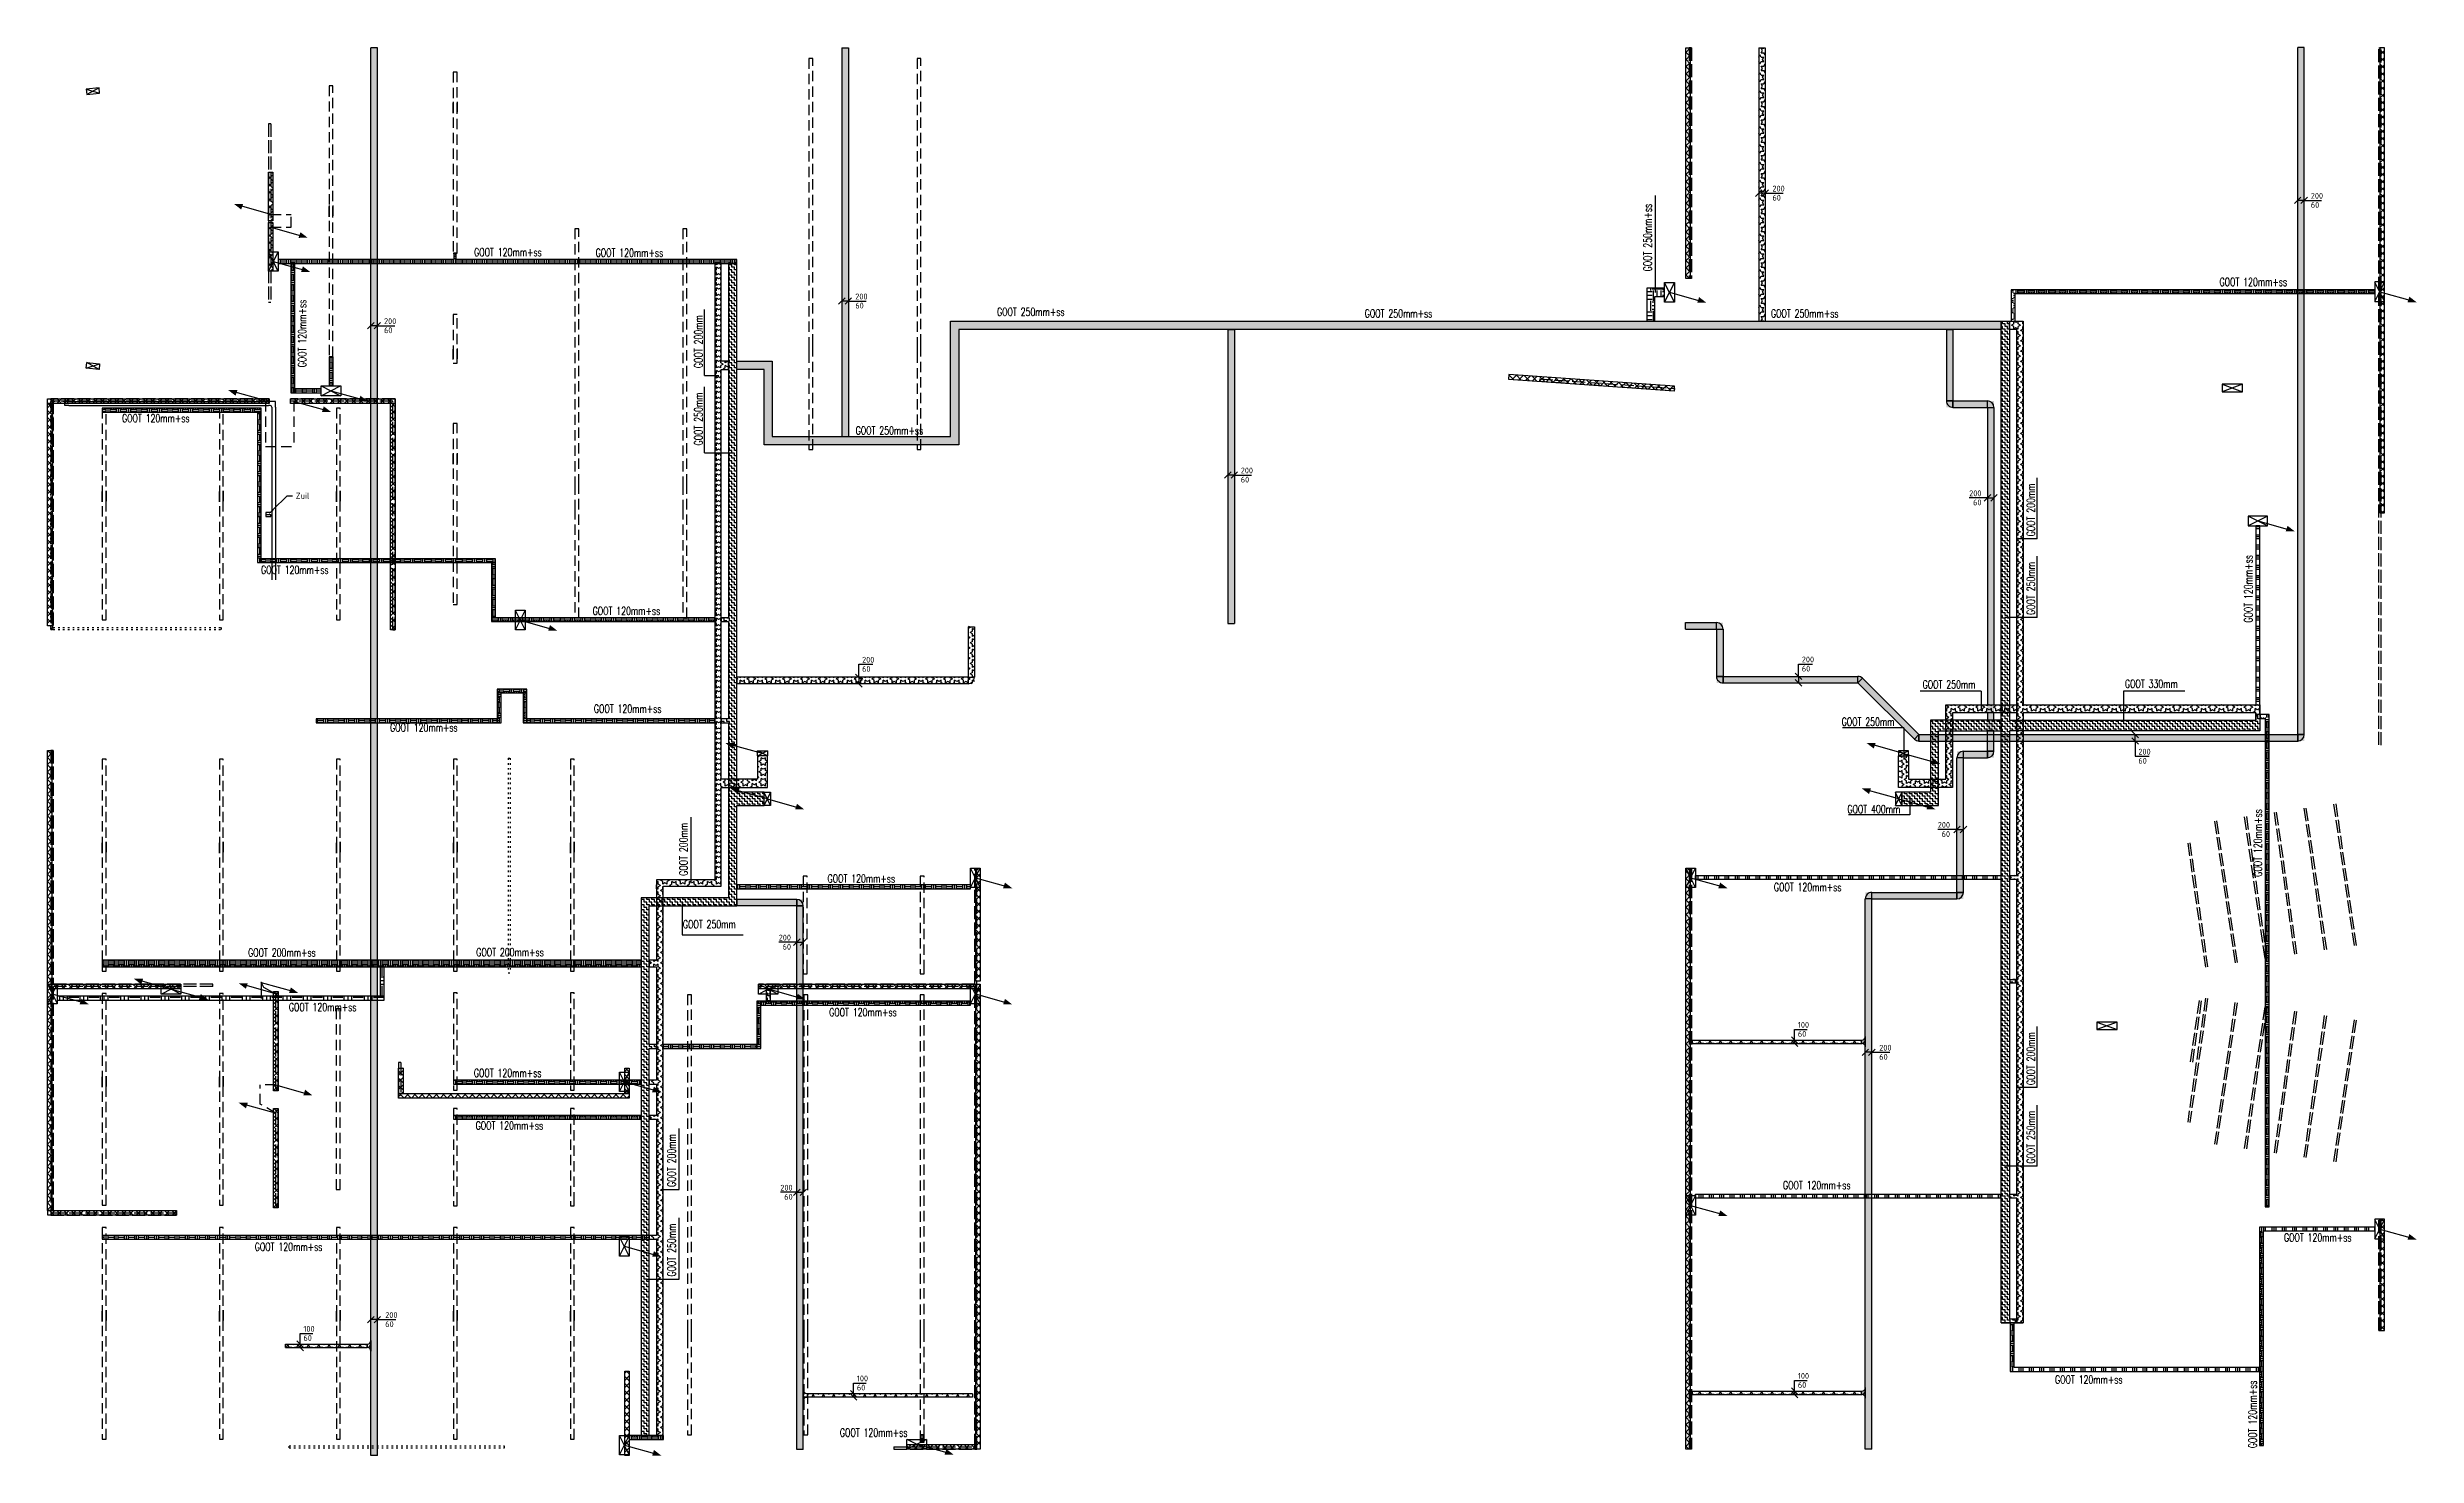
# Model space of a CAD drawing. Header units: millimetres. Extents: x -3262 to 112658, y 0 to 217318.
# Drawn here: x 39773 to 112658, y 37294 to 80601 of the extents above; entities that cross this region are included whole.
import ezdxf
from ezdxf import colors
from ezdxf.entities.mleader import LeaderData, LeaderLine
from ezdxf.math import Vec2, Vec3

# ---------------------------------------------------------------- set-up
doc = ezdxf.new("R2010")
doc.units = ezdxf.units.MM
doc.header["$LTSCALE"] = 100
for name, pattern in [('E_GOOT3', [5, 4, -1]), ('HIDDEN2', [4.7625, 3.175, -1.5875]), ('SMALL_DASH', [1.5, 0.5, -1])]:
    doc.linetypes.add(name, pattern=pattern)
for name, color, linetype in [('ByLayer', 2, 'Continuous'), ('EL6131--_ENERGIEBEDR (1996)', 2, 'Continuous'), ('EL6131--_GEBOUWINST (1996)', 2, 'Continuous'), ('EL6131--_KG_D', 3, 'Continuous'), ('EL6131--_WG', 3, 'Continuous'), ('EL6131--_WG_D', 3, 'Continuous'), ('EM6131--_KG', 1, 'Continuous'), ('ENERGIE', 2, 'Continuous')]:
    doc.layers.add(name, color=color, linetype=linetype)
doc.styles.add('buro-018', font='BUROFONT.shx', dxfattribs={"height": 180})
doc.styles.add('CofelyArial', font='arial.ttf')
doc.styles.add('ROMANS', font='ROMANS', dxfattribs={"width": 0.7})
doc.styles.add('STABICAD-018', font='ISOCP.SHX', dxfattribs={"height": 1.8})
doc.styles.get("Standard").update_dxf_attribs({"font": 'ISOCP'})
pattern_1 = [(0, (0, 10797.21), (0, 137.48153), [79.375, -79.375]), (60, (0, 10797.21), (-119.0625, 68.74077), [79.375, -79.375]), (120, (39.69, 10865.95), (-119.0625, -68.74077), [79.375, -79.375])]
pattern_2 = [(0, (-45973.97, 1445.56), (0, 137.48153), [79.375, -79.375]), (60, (-45973.97, 1445.56), (-119.0625, 68.74077), [79.375, -79.375]), (120, (-45934.28, 1514.3), (-119.0625, -68.74077), [79.375, -79.375])]
pattern_3 = [(0, (-27271.99, -78.64), (0, 137.48153), [79.375, -79.375]), (60, (-27271.99, -78.64), (-119.0625, 68.74077), [79.375, -79.375]), (120, (-27232.3, -9.9), (-119.0625, -68.74077), [79.375, -79.375])]

msp = doc.modelspace()

# ---------------------------------------------------------------- texts
at = {"layer": 'EL6131--_ENERGIEBEDR (1996)', "color": 1, "linetype": 'Continuous', "style": 'ROMANS', "width": 0.7}
for s, p in [('GOOT 250mm+ss', (89127, 73712)), ('GOOT 120mm+ss', (47733, 70762)), ('GOOT 200mm', (59924, 70738)), ('GOOT 250mm', (59924, 68359)), ('GOOT 200mm', (100914, 65563)), ('GOOT 120mm+ss', (107606, 62909)), ('GOOT 250mm', (100914, 63147)), ('GOOT 120mm+ss', (107896, 55096)), ('GOOT 200mm', (59465, 55125)), ('GOOT 200mm', (100914, 48688)), ('GOOT 250mm', (100914, 46272)), ('GOOT 200mm', (59102, 45554)), ('GOOT 250mm', (59102, 42800)), ('GOOT 120mm+ss', (107738, 37522))]:
    msp.add_text(s, height=250, rotation=90, dxfattribs=at).set_placement(p)
for s, p in [('GOOT 120mm+ss', (52901, 74178)), ('GOOT 120mm+ss', (56639, 74162)), ('GOOT 120mm+ss', (106595, 73262)), ('GOOT 250mm+ss', (68987, 72342)), ('GOOT 250mm+ss', (80299, 72295)), ('GOOT 250mm+ss', (92795, 72295)), ('GOOT 120mm+ss', (42069, 69071)), ('GOOT 250mm+ss', (64638, 68695)), ('GOOT 120mm+ss', (46346, 64409)), ('GOOT 120mm+ss', (56547, 63146)), ('GOOT 250mm', (97461, 60886)), ('GOOT 330mm', (103685, 60906)), ('GOOT 120mm+ss', (50316, 59559)), ('GOOT 120mm+ss', (56585, 60139)), ('GOOT 250mm', (94970, 59738)), ('GOOT 400mm', (95147, 57051)), ('GOOT 120mm+ss', (63774, 54914)), ('GOOT 120mm+ss', (92886, 54654)), ('GOOT 250mm', (59324, 53510)), ('GOOT 200mm+ss', (45948, 52639)), ('GOOT 200mm+ss', (52966, 52649)), ('GOOT 120mm+ss', (47202, 50963)), ('GOOT 120mm+ss', (63823, 50804)), ('GOOT 120mm+ss', (52893, 48936)), ('GOOT 120mm+ss', (52947, 47319)), ('GOOT 120mm+ss', (93166, 45484)), ('GOOT 120mm+ss', (46153, 43591)), ('GOOT 120mm+ss', (108577, 43875)), ('GOOT 120mm+ss', (101534, 39507)), ('GOOT 120mm+ss', (64153, 37876))]:
    msp.add_text(s, height=250, dxfattribs=at).set_placement(p)

# ---------------------------------------------------------------- blocks, each defined once
blk = doc.blocks.new('NV-1')
at = {"layer": 'ByLayer'}
for p, q in [((0, 4), (7.91, 0)), ((0, 0), (7.91, 4))]:
    blk.add_line(p, q, dxfattribs=at)
blk.add_lwpolyline([(0, 0), (8, 0), (8, 4), (0, 4)], close=True, dxfattribs=at)
blk = doc.blocks.new('PIJL-UIT')
at = {"layer": 'ByLayer', "color": 2}
blk.add_line((0, 0), (2.92, 10.41), dxfattribs=at)
blk.add_solid([(3.23, 11.35), (1.51, 9.11), (3.24, 8.54)], dxfattribs=at)
blk = doc.blocks.new('*X50')
at = {"color": 0}
for p, q in [((48742, 35705), (48841, 35804)), ((48968, 35664), (48828, 35804)), ((48922, 35664), (49062, 35804)), ((49189, 35664), (49049, 35804)), ((49143, 35664), (49283, 35804)), ((49410, 35664), (49270, 35804)), ((49364, 35664), (49504, 35804)), ((49631, 35664), (49491, 35804)), ((49585, 35664), (49725, 35804)), ((49852, 35664), (49712, 35804)), ((49806, 35664), (49946, 35804)), ((50073, 35664), (49933, 35804)), ((50027, 35664), (50167, 35804)), ((50294, 35664), (50154, 35804)), ((50248, 35664), (50388, 35804)), ((50515, 35664), (50375, 35804)), ((50469, 35664), (50609, 35804)), ((50736, 35664), (50596, 35804)), ((50690, 35664), (50830, 35804)), ((50956, 35664), (50816, 35804)), ((50911, 35664), (51051, 35804)), ((51177, 35664), (51037, 35804)), ((51132, 35664), (51272, 35804)), ((51398, 35664), (51258, 35804)), ((51353, 35664), (51493, 35804)), ((51619, 35664), (51479, 35804)), ((51574, 35664), (51714, 35804)), ((51840, 35664), (51700, 35804)), ((51795, 35664), (51935, 35804)), ((52061, 35664), (51921, 35804)), ((52016, 35664), (52156, 35804)), ((52282, 35664), (52142, 35804)), ((52237, 35664), (52377, 35804)), ((52503, 35664), (52363, 35804)), ((52458, 35664), (52598, 35804)), ((52724, 35664), (52584, 35804)), ((52679, 35664), (52819, 35804)), ((52945, 35664), (52805, 35804)), ((52900, 35664), (53040, 35804)), ((53166, 35664), (53026, 35804)), ((53121, 35664), (53261, 35804)), ((53387, 35664), (53247, 35804)), ((53342, 35664), (53482, 35804)), ((53608, 35664), (53468, 35804)), ((53563, 35664), (53703, 35804)), ((53829, 35664), (53689, 35804)), ((53784, 35664), (53924, 35804)), ((54050, 35664), (53910, 35804)), ((54005, 35664), (54145, 35804)), ((54271, 35664), (54131, 35804)), ((54226, 35664), (54366, 35804)), ((54492, 35664), (54352, 35804)), ((54447, 35664), (54587, 35804)), ((54713, 35664), (54573, 35804)), ((54668, 35664), (54808, 35804)), ((54934, 35664), (54794, 35804)), ((54889, 35664), (55029, 35804)), ((55155, 35664), (55015, 35804)), ((55110, 35664), (55250, 35804)), ((55376, 35664), (55236, 35804)), ((55331, 35664), (55471, 35804)), ((55597, 35664), (55457, 35804)), ((55551, 35664), (55691, 35804)), ((55818, 35664), (55678, 35804)), ((55772, 35664), (55912, 35804)), ((56039, 35664), (55899, 35804)), ((55993, 35664), (56133, 35804)), ((56260, 35664), (56120, 35804)), ((56214, 35664), (56354, 35804)), ((56481, 35664), (56341, 35804)), ((56435, 35664), (56575, 35804)), ((56702, 35664), (56562, 35804)), ((56656, 35664), (56796, 35804)), ((56923, 35664), (56783, 35804)), ((56877, 35664), (57017, 35804)), ((57144, 35664), (57004, 35804)), ((57098, 35664), (57238, 35804)), ((57365, 35664), (57225, 35804)), ((57319, 35664), (57459, 35804)), ((57586, 35664), (57446, 35804)), ((57540, 35664), (57680, 35804)), ((57807, 35664), (57667, 35804)), ((57761, 35664), (57901, 35804)), ((58028, 35664), (57888, 35804)), ((57982, 35664), (58122, 35804)), ((58249, 35664), (58109, 35804)), ((58203, 35664), (58343, 35804)), ((58469, 35664), (58329, 35804)), ((58424, 35664), (58564, 35804)), ((58690, 35664), (58550, 35804)), ((58645, 35664), (58785, 35804)), ((58911, 35664), (58771, 35804)), ((58866, 35664), (59006, 35804)), ((59132, 35664), (58992, 35804)), ((59087, 35664), (59227, 35804)), ((59353, 35664), (59213, 35804)), ((59308, 35664), (59448, 35804)), ((59574, 35664), (59434, 35804)), ((59529, 35664), (59669, 35804)), ((59795, 35664), (59655, 35804)), ((59750, 35664), (59890, 35804)), ((60016, 35664), (59876, 35804)), ((59971, 35664), (60111, 35804)), ((60237, 35664), (60097, 35804)), ((60192, 35664), (60332, 35804)), ((60458, 35664), (60318, 35804)), ((60413, 35664), (60553, 35804)), ((60679, 35664), (60539, 35804)), ((60634, 35664), (60774, 35804)), ((60900, 35664), (60760, 35804)), ((60855, 35664), (60995, 35804)), ((61121, 35664), (60981, 35804)), ((61076, 35664), (61216, 35804)), ((61342, 35664), (61202, 35804)), ((61297, 35664), (61437, 35804)), ((61563, 35664), (61423, 35804)), ((61518, 35664), (61658, 35804)), ((61784, 35664), (61644, 35804)), ((61739, 35664), (61879, 35804)), ((62005, 35664), (61865, 35804)), ((61960, 35664), (62100, 35804)), ((62226, 35664), (62086, 35804)), ((62181, 35664), (62321, 35804)), ((62447, 35664), (62307, 35804)), ((62402, 35664), (62542, 35804)), ((62668, 35664), (62528, 35804)), ((62623, 35664), (62763, 35804)), ((62889, 35664), (62749, 35804)), ((62844, 35664), (62984, 35804)), ((63110, 35664), (62970, 35804)), ((63064, 35664), (63204, 35804)), ((63331, 35664), (63191, 35804)), ((63285, 35664), (63425, 35804)), ((63552, 35664), (63412, 35804)), ((63506, 35664), (63646, 35804)), ((63773, 35664), (63633, 35804)), ((63727, 35664), (63867, 35804)), ((63994, 35664), (63854, 35804)), ((63948, 35664), (64088, 35804)), ((64215, 35664), (64075, 35804)), ((64169, 35664), (64309, 35804)), ((64436, 35664), (64296, 35804)), ((64390, 35664), (64530, 35804)), ((64657, 35664), (64517, 35804)), ((64611, 35664), (64751, 35804)), ((64878, 35664), (64738, 35804)), ((64832, 35664), (64972, 35804)), ((65099, 35664), (64959, 35804)), ((65053, 35664), (65193, 35804)), ((65320, 35664), (65180, 35804)), ((65274, 35664), (65414, 35804)), ((65541, 35664), (65401, 35804)), ((65495, 35664), (65635, 35804)), ((65762, 35664), (65622, 35804)), ((65716, 35664), (65856, 35804)), ((65983, 35664), (65843, 35804)), ((65937, 35664), (66077, 35804)), ((66203, 35664), (66063, 35804)), ((66158, 35664), (66298, 35804)), ((66424, 35664), (66284, 35804)), ((66379, 35664), (66519, 35804)), ((66617, 35692), (66505, 35804)), ((48747, 35664), (48742, 35669)), ((66600, 35664), (66617, 35681))]:
    blk.add_line(p, q, dxfattribs=at)
blk = doc.blocks.new('*X52')
at = {"color": 0}
for p, q in [((84742, 35687), (84860, 35804)), ((84986, 35664), (84846, 35804)), ((84941, 35664), (85081, 35804)), ((85207, 35664), (85067, 35804)), ((85162, 35664), (85302, 35804)), ((85428, 35664), (85288, 35804)), ((85383, 35664), (85523, 35804)), ((85649, 35664), (85509, 35804)), ((85604, 35664), (85744, 35804)), ((85870, 35664), (85730, 35804)), ((85824, 35664), (85964, 35804)), ((86091, 35664), (85951, 35804)), ((86045, 35664), (86185, 35804)), ((86312, 35664), (86172, 35804)), ((86266, 35664), (86406, 35804)), ((86533, 35664), (86393, 35804)), ((86487, 35664), (86627, 35804)), ((86754, 35664), (86614, 35804)), ((86708, 35664), (86848, 35804)), ((86975, 35664), (86835, 35804)), ((86929, 35664), (87069, 35804)), ((87196, 35664), (87056, 35804)), ((87150, 35664), (87290, 35804)), ((87417, 35664), (87277, 35804)), ((87371, 35664), (87511, 35804)), ((87638, 35664), (87498, 35804)), ((87592, 35664), (87732, 35804)), ((87859, 35664), (87719, 35804)), ((87813, 35664), (87953, 35804)), ((88080, 35664), (87940, 35804)), ((88034, 35664), (88174, 35804)), ((88301, 35664), (88161, 35804)), ((88255, 35664), (88395, 35804)), ((88522, 35664), (88382, 35804)), ((88476, 35664), (88616, 35804)), ((88743, 35664), (88603, 35804)), ((88697, 35664), (88837, 35804)), ((88963, 35664), (88823, 35804)), ((88918, 35664), (89058, 35804)), ((89184, 35664), (89044, 35804)), ((89139, 35664), (89279, 35804)), ((89405, 35664), (89265, 35804)), ((89360, 35664), (89500, 35804)), ((89626, 35664), (89486, 35804)), ((89581, 35664), (89721, 35804)), ((89847, 35664), (89707, 35804)), ((89802, 35664), (89942, 35804)), ((90068, 35664), (89928, 35804)), ((90023, 35664), (90163, 35804)), ((90289, 35664), (90149, 35804)), ((90244, 35664), (90384, 35804)), ((90510, 35664), (90370, 35804)), ((90465, 35664), (90605, 35804)), ((90731, 35664), (90591, 35804)), ((90686, 35664), (90826, 35804)), ((90952, 35664), (90812, 35804)), ((90907, 35664), (91047, 35804)), ((91173, 35664), (91033, 35804)), ((91128, 35664), (91268, 35804)), ((91394, 35664), (91254, 35804)), ((91349, 35664), (91489, 35804)), ((91615, 35664), (91475, 35804)), ((91570, 35664), (91710, 35804)), ((91836, 35664), (91696, 35804)), ((91791, 35664), (91842, 35716)), ((84765, 35664), (84742, 35687))]:
    blk.add_line(p, q, dxfattribs=at)
blk = doc.blocks.new('*X53')
at = {"color": 0}
for p, q in [((71641, 18262), (71641, 18264)), ((71699, 18262), (71699, 18264)), ((71738, 18144), (71738, 18262)), ((71797, 18144), (71797, 18262)), ((71855, 18144), (71855, 18262)), ((71895, 18262), (71895, 18264)), ((71953, 18262), (71953, 18264)), ((72012, 18262), (72012, 18264)), ((72051, 18144), (72051, 18262)), ((72109, 18144), (72109, 18262)), ((72168, 18144), (72168, 18262)), ((72207, 18262), (72207, 18264)), ((72266, 18262), (72266, 18264)), ((72324, 18262), (72324, 18264)), ((72363, 18144), (72363, 18262)), ((72422, 18144), (72422, 18262)), ((72480, 18144), (72480, 18262)), ((72520, 18262), (72520, 18264)), ((72578, 18262), (72578, 18264)), ((72637, 18262), (72637, 18264)), ((72676, 18144), (72676, 18262)), ((72734, 18144), (72734, 18262)), ((72793, 18144), (72793, 18262)), ((72832, 18262), (72832, 18264)), ((72891, 18262), (72891, 18264)), ((72949, 18262), (72949, 18264)), ((72988, 18144), (72988, 18262)), ((73047, 18144), (73047, 18262)), ((73105, 18144), (73105, 18262)), ((73145, 18262), (73145, 18264)), ((73203, 18262), (73203, 18264)), ((73262, 18262), (73262, 18264)), ((73301, 18144), (73301, 18262)), ((73359, 18144), (73359, 18262)), ((73418, 18144), (73418, 18262)), ((73457, 18262), (73457, 18264)), ((73516, 18262), (73516, 18264)), ((73574, 18262), (73574, 18264)), ((73613, 18144), (73613, 18262)), ((73672, 18144), (73672, 18262)), ((73730, 18144), (73730, 18262)), ((73770, 18262), (73770, 18264)), ((73828, 18262), (73828, 18264)), ((73887, 18262), (73887, 18264)), ((73926, 18144), (73926, 18262)), ((73984, 18144), (73984, 18262)), ((74043, 18144), (74043, 18262)), ((74082, 18262), (74082, 18264)), ((74141, 18262), (74141, 18264)), ((74199, 18262), (74199, 18264)), ((74238, 18144), (74238, 18262)), ((74297, 18144), (74297, 18262)), ((74355, 18144), (74355, 18262)), ((74395, 18262), (74395, 18264)), ((74453, 18262), (74453, 18264)), ((74512, 18262), (74512, 18264)), ((74551, 18144), (74551, 18262)), ((74609, 18144), (74609, 18262)), ((74668, 18144), (74668, 18262)), ((74707, 18262), (74707, 18264)), ((74766, 18262), (74766, 18264)), ((74824, 18262), (74824, 18264)), ((74863, 18144), (74863, 18262)), ((74922, 18144), (74922, 18262)), ((74980, 18144), (74980, 18262)), ((75020, 18262), (75020, 18264)), ((75078, 18262), (75078, 18264)), ((75137, 18262), (75137, 18264)), ((75176, 18144), (75176, 18262)), ((75234, 18144), (75234, 18262)), ((75293, 18144), (75293, 18262)), ((75332, 18262), (75332, 18264)), ((75391, 18262), (75391, 18264)), ((75449, 18262), (75449, 18264)), ((75488, 18144), (75488, 18262)), ((75547, 18144), (75547, 18262)), ((75605, 18144), (75605, 18262)), ((75645, 18262), (75645, 18264)), ((75703, 18262), (75703, 18264)), ((75762, 18262), (75762, 18264)), ((75801, 18144), (75801, 18262)), ((75859, 18144), (75859, 18262)), ((75918, 18144), (75918, 18262)), ((75957, 18262), (75957, 18264)), ((76016, 18262), (76016, 18264)), ((76074, 18262), (76074, 18264)), ((76113, 18144), (76113, 18262)), ((76172, 18144), (76172, 18262)), ((76230, 18144), (76230, 18262)), ((76270, 18262), (76270, 18264)), ((76328, 18262), (76328, 18264)), ((76387, 18262), (76387, 18264)), ((76426, 18144), (76426, 18262)), ((76484, 18144), (76484, 18262)), ((76543, 18144), (76543, 18262)), ((76582, 18262), (76582, 18264)), ((76641, 18262), (76641, 18264)), ((76699, 18262), (76699, 18264)), ((76738, 18144), (76738, 18262)), ((76797, 18144), (76797, 18262)), ((76855, 18144), (76855, 18262)), ((76895, 18262), (76895, 18264)), ((76953, 18262), (76953, 18264)), ((77012, 18262), (77012, 18264)), ((77051, 18144), (77051, 18262)), ((77109, 18144), (77109, 18262)), ((56202, 17969), (56250, 17969)), ((56230, 17854), (56230, 17949)), ((56250, 17930), (56406, 17930)), ((56250, 17871), (56406, 17871)), ((56270, 17949), (56270, 17974)), ((56328, 17949), (56328, 17974)), ((56387, 17949), (56387, 17974)), ((56406, 17969), (56562, 17969)), ((56426, 17854), (56426, 17949)), ((56484, 17854), (56484, 17949)), ((56543, 17854), (56543, 17949)), ((56562, 17930), (56719, 17930)), ((56562, 17871), (56719, 17871)), ((56582, 17949), (56582, 17974)), ((56641, 17949), (56641, 17974)), ((56699, 17949), (56699, 17974)), ((56719, 17969), (56875, 17969)), ((56738, 17854), (56738, 17949)), ((56797, 17854), (56797, 17949)), ((56855, 17854), (56855, 17949)), ((56875, 17930), (57031, 17930)), ((56875, 17871), (57031, 17871)), ((56895, 17949), (56895, 17974)), ((56953, 17949), (56953, 17974)), ((57012, 17949), (57012, 17974)), ((57031, 17969), (57188, 17969)), ((57051, 17854), (57051, 17949)), ((57109, 17854), (57109, 17949)), ((57168, 17854), (57168, 17949)), ((57188, 17930), (57344, 17930)), ((57188, 17871), (57344, 17871)), ((57207, 17949), (57207, 17974)), ((57266, 17949), (57266, 17974)), ((57324, 17949), (57324, 17974)), ((57344, 17969), (57500, 17969)), ((57363, 17854), (57363, 17949)), ((57422, 17854), (57422, 17949)), ((57480, 17854), (57480, 17949)), ((57500, 17930), (57656, 17930)), ((57500, 17871), (57656, 17871)), ((57520, 17949), (57520, 17974)), ((57578, 17949), (57578, 17974)), ((57637, 17949), (57637, 17974)), ((57656, 17969), (57812, 17969)), ((57676, 17854), (57676, 17949)), ((57734, 17854), (57734, 17949)), ((57793, 17854), (57793, 17949)), ((57812, 17930), (57969, 17930)), ((57812, 17871), (57969, 17871)), ((57832, 17949), (57832, 17974)), ((57891, 17949), (57891, 17974)), ((57949, 17949), (57949, 17974)), ((57969, 17969), (58125, 17969)), ((57988, 17854), (57988, 17949)), ((58047, 17854), (58047, 17949)), ((58105, 17854), (58105, 17949)), ((58125, 17930), (58281, 17930)), ((58125, 17871), (58281, 17871)), ((58145, 17949), (58145, 17974)), ((58203, 17949), (58203, 17974)), ((58262, 17949), (58262, 17974)), ((58281, 17969), (58438, 17969)), ((58301, 17854), (58301, 17949)), ((58359, 17854), (58359, 17949)), ((58418, 17854), (58418, 17949)), ((58438, 17930), (58594, 17930)), ((58438, 17871), (58594, 17871)), ((58457, 17949), (58457, 17974)), ((58516, 17949), (58516, 17974)), ((58574, 17949), (58574, 17974)), ((58594, 17969), (58750, 17969)), ((58613, 17854), (58613, 17949)), ((58672, 17854), (58672, 17949)), ((58730, 17854), (58730, 17949)), ((58750, 17930), (58906, 17930)), ((58750, 17871), (58906, 17871)), ((58770, 17949), (58770, 17974)), ((58828, 17949), (58828, 17974)), ((58887, 17949), (58887, 17974)), ((58906, 17969), (59062, 17969)), ((58926, 17854), (58926, 17949)), ((58984, 17854), (58984, 17949)), ((59043, 17854), (59043, 17949)), ((59062, 17930), (59219, 17930)), ((59062, 17871), (59219, 17871)), ((59082, 17949), (59082, 17974)), ((59141, 17949), (59141, 17974)), ((59199, 17949), (59199, 17974)), ((59219, 17969), (59375, 17969)), ((59238, 17854), (59238, 17949)), ((59297, 17854), (59297, 17949)), ((59355, 17854), (59355, 17949)), ((59375, 17930), (59531, 17930)), ((59375, 17871), (59531, 17871)), ((59395, 17949), (59395, 17974)), ((59453, 17949), (59453, 17974)), ((59512, 17949), (59512, 17974)), ((59531, 17969), (59688, 17969)), ((59551, 17854), (59551, 17949)), ((59609, 17854), (59609, 17949)), ((59668, 17854), (59668, 17949)), ((59688, 17930), (59844, 17930)), ((59688, 17871), (59844, 17871)), ((59707, 17949), (59707, 17974)), ((59766, 17949), (59766, 17974)), ((59824, 17949), (59824, 17974)), ((59844, 17969), (60000, 17969)), ((59863, 17854), (59863, 17949)), ((59922, 17854), (59922, 17949)), ((59980, 17854), (59980, 17949)), ((60000, 17930), (60156, 17930)), ((60000, 17871), (60156, 17871)), ((60020, 17949), (60020, 17974)), ((60078, 17949), (60078, 17974)), ((60137, 17949), (60137, 17974)), ((60156, 17969), (60312, 17969)), ((60176, 17854), (60176, 17949)), ((60234, 17854), (60234, 17949)), ((60293, 17854), (60293, 17949)), ((60312, 17930), (60469, 17930)), ((60312, 17871), (60469, 17871)), ((60332, 17949), (60332, 17974)), ((60391, 17949), (60391, 17974)), ((60449, 17949), (60449, 17974)), ((60469, 17969), (60625, 17969)), ((60488, 17854), (60488, 17949)), ((60547, 17854), (60547, 17949)), ((60605, 17854), (60605, 17949)), ((60625, 17930), (60781, 17930)), ((60625, 17871), (60781, 17871)), ((60645, 17949), (60645, 17974)), ((60703, 17949), (60703, 17974)), ((60762, 17949), (60762, 17974)), ((60781, 17969), (60938, 17969)), ((60801, 17854), (60801, 17949)), ((60859, 17854), (60859, 17949)), ((60918, 17854), (60918, 17949)), ((60938, 17930), (61094, 17930)), ((60938, 17871), (61094, 17871)), ((60957, 17949), (60957, 17974)), ((61016, 17949), (61016, 17974)), ((61074, 17949), (61074, 17974)), ((61094, 17969), (61250, 17969)), ((61113, 17854), (61113, 17949)), ((61172, 17854), (61172, 17949)), ((61230, 17854), (61230, 17949)), ((61250, 17930), (61406, 17930)), ((61250, 17871), (61406, 17871)), ((61270, 17949), (61270, 17974)), ((61328, 17949), (61328, 17974)), ((61387, 17949), (61387, 17974)), ((61406, 17969), (61562, 17969)), ((61426, 17854), (61426, 17949)), ((61484, 17854), (61484, 17949)), ((61543, 17854), (61543, 17949)), ((61562, 17930), (61719, 17930)), ((61562, 17871), (61719, 17871)), ((61582, 17949), (61582, 17974)), ((61641, 17949), (61641, 17974)), ((61699, 17949), (61699, 17974)), ((61719, 17969), (61875, 17969)), ((61738, 17854), (61738, 17949)), ((61797, 17854), (61797, 17949)), ((61855, 17854), (61855, 17949)), ((61875, 17930), (62031, 17930)), ((61875, 17871), (62031, 17871)), ((61895, 17949), (61895, 17974)), ((61953, 17949), (61953, 17974)), ((62012, 17949), (62012, 17974)), ((62031, 17969), (62188, 17969)), ((62051, 17854), (62051, 17949)), ((62109, 17854), (62109, 17949)), ((62168, 17854), (62168, 17949)), ((62188, 17930), (62344, 17930)), ((62188, 17871), (62344, 17871)), ((62207, 17949), (62207, 17974)), ((62266, 17949), (62266, 17974)), ((62324, 17949), (62324, 17974)), ((62344, 17969), (62500, 17969)), ((62363, 17854), (62363, 17949)), ((62422, 17854), (62422, 17949)), ((62480, 17854), (62480, 17949)), ((62500, 17930), (62656, 17930)), ((62500, 17871), (62656, 17871)), ((62520, 17949), (62520, 17974)), ((62578, 17949), (62578, 17974)), ((62637, 17949), (62637, 17974)), ((62656, 17969), (62812, 17969)), ((62676, 17854), (62676, 17949)), ((62734, 17854), (62734, 17949)), ((62793, 17854), (62793, 17949)), ((62812, 17930), (62969, 17930)), ((62812, 17871), (62969, 17871)), ((62832, 17949), (62832, 17974)), ((62891, 17949), (62891, 17974)), ((62949, 17949), (62949, 17974)), ((62969, 17969), (63125, 17969)), ((62988, 17854), (62988, 17949)), ((63047, 17854), (63047, 17949)), ((63105, 17854), (63105, 17949)), ((63125, 17930), (63281, 17930)), ((63125, 17871), (63281, 17871)), ((63145, 17949), (63145, 17974)), ((63203, 17949), (63203, 17974)), ((63262, 17949), (63262, 17974)), ((63281, 17969), (63438, 17969)), ((63301, 17854), (63301, 17949)), ((63359, 17854), (63359, 17949)), ((63418, 17854), (63418, 17949)), ((63438, 17930), (63594, 17930)), ((63438, 17871), (63594, 17871)), ((63457, 17949), (63457, 17974)), ((63516, 17949), (63516, 17974)), ((63574, 17949), (63574, 17974)), ((63594, 17969), (63750, 17969)), ((63613, 17854), (63613, 17949)), ((63672, 17854), (63672, 17949)), ((63730, 17854), (63730, 17949)), ((63750, 17930), (63906, 17930)), ((63750, 17871), (63906, 17871)), ((63770, 17949), (63770, 17974)), ((63828, 17949), (63828, 17974)), ((63887, 17949), (63887, 17974)), ((63906, 17969), (64062, 17969)), ((63926, 17854), (63926, 17949)), ((63984, 17854), (63984, 17949)), ((64043, 17854), (64043, 17949)), ((64062, 17930), (64219, 17930)), ((64062, 17871), (64219, 17871)), ((64082, 17949), (64082, 17974)), ((64141, 17949), (64141, 17974)), ((64199, 17949), (64199, 17974)), ((64219, 17969), (64375, 17969)), ((64238, 17854), (64238, 17949)), ((64297, 17854), (64297, 17949)), ((64355, 17854), (64355, 17949)), ((64375, 17930), (64531, 17930)), ((64375, 17871), (64531, 17871)), ((64395, 17949), (64395, 17974)), ((64453, 17949), (64453, 17974)), ((64512, 17949), (64512, 17974)), ((64531, 17969), (64688, 17969)), ((64551, 17854), (64551, 17949)), ((64609, 17854), (64609, 17949)), ((64668, 17854), (64668, 17949)), ((64688, 17930), (64844, 17930)), ((64688, 17871), (64844, 17871)), ((64707, 17949), (64707, 17974)), ((64766, 17949), (64766, 17974)), ((64824, 17949), (64824, 17974)), ((64844, 17969), (65000, 17969)), ((64863, 17854), (64863, 17949)), ((64922, 17854), (64922, 17949)), ((64980, 17854), (64980, 17949)), ((65000, 17930), (65156, 17930)), ((65000, 17871), (65156, 17871)), ((65020, 17949), (65020, 17974)), ((65078, 17949), (65078, 17974)), ((65137, 17949), (65137, 17974)), ((65156, 17969), (65312, 17969)), ((65176, 17854), (65176, 17949)), ((65234, 17854), (65234, 17949)), ((65293, 17854), (65293, 17949)), ((65312, 17930), (65469, 17930)), ((65312, 17871), (65469, 17871)), ((65332, 17949), (65332, 17974)), ((65391, 17949), (65391, 17974)), ((65449, 17949), (65449, 17974)), ((65469, 17969), (65625, 17969)), ((65488, 17854), (65488, 17949)), ((65547, 17854), (65547, 17949)), ((65605, 17854), (65605, 17949)), ((65625, 17930), (65781, 17930)), ((65625, 17871), (65781, 17871)), ((65645, 17949), (65645, 17974)), ((65703, 17949), (65703, 17974)), ((65762, 17949), (65762, 17974)), ((65781, 17969), (65938, 17969)), ((65801, 17854), (65801, 17949)), ((65859, 17854), (65859, 17949)), ((65918, 17854), (65918, 17949)), ((65938, 17930), (66094, 17930)), ((65938, 17871), (66094, 17871)), ((65957, 17949), (65957, 17974)), ((66016, 17949), (66016, 17974)), ((66074, 17949), (66074, 17974)), ((66094, 17969), (66250, 17969)), ((66113, 17854), (66113, 17949)), ((66172, 17854), (66172, 17949)), ((66230, 17854), (66230, 17949)), ((66250, 17930), (66406, 17930)), ((66250, 17871), (66406, 17871)), ((66270, 17949), (66270, 17974)), ((66328, 17949), (66328, 17974)), ((66387, 17949), (66387, 17974)), ((66406, 17969), (66562, 17969)), ((66426, 17854), (66426, 17949)), ((66484, 17854), (66484, 17949)), ((66543, 17854), (66543, 17949)), ((66562, 17930), (66719, 17930)), ((66562, 17871), (66719, 17871)), ((66582, 17949), (66582, 17974)), ((66641, 17949), (66641, 17974)), ((66699, 17949), (66699, 17974)), ((66719, 17969), (66875, 17969)), ((66738, 17854), (66738, 17949)), ((66797, 17854), (66797, 17949)), ((66855, 17854), (66855, 17949)), ((66875, 17930), (67031, 17930)), ((66875, 17871), (67031, 17871)), ((66895, 17949), (66895, 17974)), ((66953, 17949), (66953, 17974)), ((67012, 17949), (67012, 17974)), ((67031, 17969), (67188, 17969)), ((67051, 17854), (67051, 17949)), ((67109, 17854), (67109, 17949)), ((67168, 17854), (67168, 17949)), ((67188, 17930), (67344, 17930)), ((67188, 17871), (67344, 17871)), ((67207, 17949), (67207, 17974)), ((67266, 17949), (67266, 17974)), ((67324, 17949), (67324, 17974)), ((67344, 17969), (67500, 17969)), ((67363, 17854), (67363, 17949)), ((67422, 17854), (67422, 17949)), ((67480, 17854), (67480, 17949)), ((67500, 17930), (67656, 17930)), ((67500, 17871), (67656, 17871)), ((67520, 17949), (67520, 17974)), ((67578, 17949), (67578, 17974)), ((67637, 17949), (67637, 17974)), ((67656, 17969), (67812, 17969)), ((67676, 17854), (67676, 17949)), ((67734, 17854), (67734, 17949)), ((67793, 17854), (67793, 17949)), ((67812, 17930), (67969, 17930)), ((67812, 17871), (67969, 17871)), ((67832, 17949), (67832, 17974)), ((67891, 17949), (67891, 17974)), ((67949, 17949), (67949, 17974)), ((67969, 17969), (68125, 17969)), ((67988, 17854), (67988, 17949)), ((68047, 17854), (68047, 17949)), ((68105, 17854), (68105, 17949)), ((68125, 17930), (68281, 17930)), ((68125, 17871), (68281, 17871)), ((68145, 17949), (68145, 17974)), ((68203, 17949), (68203, 17974)), ((68262, 17949), (68262, 17974)), ((68281, 17969), (68438, 17969)), ((68301, 17854), (68301, 17949)), ((68359, 17854), (68359, 17949)), ((68418, 17854), (68418, 17949)), ((68438, 17930), (68594, 17930)), ((68438, 17871), (68594, 17871)), ((68457, 17949), (68457, 17974)), ((68516, 17949), (68516, 17974)), ((68574, 17949), (68574, 17974)), ((68594, 17969), (68750, 17969)), ((68613, 17854), (68613, 17949)), ((68672, 17854), (68672, 17949)), ((68730, 17854), (68730, 17949)), ((68750, 17930), (68906, 17930)), ((68750, 17871), (68906, 17871)), ((68770, 17949), (68770, 17974)), ((68828, 17949), (68828, 17974)), ((68887, 17949), (68887, 17974)), ((68906, 17969), (69062, 17969)), ((68926, 17854), (68926, 17949)), ((68984, 17854), (68984, 17949)), ((69043, 17854), (69043, 17949)), ((69062, 17930), (69219, 17930)), ((69062, 17871), (69219, 17871)), ((69082, 17949), (69082, 17974)), ((69141, 17949), (69141, 17974)), ((69199, 17949), (69199, 17974)), ((69219, 17969), (69375, 17969)), ((69238, 17854), (69238, 17949)), ((69297, 17854), (69297, 17949)), ((69355, 17854), (69355, 17949)), ((69375, 17930), (69531, 17930)), ((69375, 17871), (69531, 17871)), ((69395, 17949), (69395, 17974)), ((69453, 17949), (69453, 17974)), ((69512, 17949), (69512, 17974)), ((69531, 17969), (69688, 17969)), ((69551, 17854), (69551, 17949)), ((69609, 17854), (69609, 17949)), ((69668, 17854), (69668, 17949)), ((69688, 17930), (69844, 17930)), ((69688, 17871), (69844, 17871)), ((69707, 17949), (69707, 17974)), ((69766, 17949), (69766, 17974)), ((69824, 17949), (69824, 17974)), ((69844, 17969), (70000, 17969)), ((69863, 17854), (69863, 17949)), ((69922, 17854), (69922, 17949)), ((69980, 17854), (69980, 17949)), ((70000, 17930), (70156, 17930)), ((70000, 17871), (70156, 17871)), ((70020, 17949), (70020, 17974)), ((70078, 17949), (70078, 17974)), ((70137, 17949), (70137, 17974)), ((70156, 17969), (70312, 17969)), ((70176, 17854), (70176, 17949)), ((70234, 17854), (70234, 17949)), ((70293, 17854), (70293, 17949)), ((70312, 17930), (70469, 17930)), ((70312, 17871), (70469, 17871)), ((70332, 17949), (70332, 17974)), ((70391, 17949), (70391, 17974)), ((70449, 17949), (70449, 17974)), ((70469, 17969), (70625, 17969)), ((70488, 17854), (70488, 17949)), ((70547, 17854), (70547, 17949)), ((70605, 17854), (70605, 17949)), ((70625, 17930), (70781, 17930)), ((70625, 17871), (70781, 17871)), ((70645, 17949), (70645, 17974)), ((70703, 17949), (70703, 17974)), ((70762, 17949), (70762, 17974)), ((70781, 17969), (70938, 17969)), ((70801, 17854), (70801, 17949)), ((70859, 17854), (70859, 17949)), ((70918, 17854), (70918, 17949)), ((70938, 17930), (71094, 17930)), ((70938, 17871), (71094, 17871)), ((70957, 17949), (70957, 17974)), ((71016, 17949), (71016, 17974)), ((71074, 17949), (71074, 17974)), ((71094, 17969), (71250, 17969)), ((71113, 17854), (71113, 17949)), ((71172, 17854), (71172, 17949)), ((71214, 18086), (71250, 18086)), ((71214, 18027), (71250, 18027)), ((71250, 18125), (71334, 18125)), ((71250, 17930), (71334, 17930)), ((71250, 17871), (71334, 17871))]:
    blk.add_line(p, q, dxfattribs=at)
blk = doc.blocks.new('*X54')
at = {"color": 0}
for p, q in [((32342, 27067), (32385, 27067)), ((32385, 27146), (32464, 27146)), ((32385, 27067), (32385, 27146)), ((32385, 26988), (32464, 26988)), ((32385, 26908), (32385, 26988)), ((32464, 27146), (32464, 27223)), ((32464, 27067), (32544, 27067)), ((32464, 26988), (32464, 27067)), ((32544, 27146), (32623, 27146)), ((32544, 27067), (32544, 27146)), ((32544, 26988), (32623, 26988)), ((32544, 26908), (32544, 26988)), ((32623, 27146), (32623, 27223)), ((32623, 27067), (32702, 27067)), ((32623, 26988), (32623, 27067)), ((32702, 27146), (32746, 27146)), ((32702, 27067), (32702, 27146)), ((32702, 26988), (32746, 26988)), ((32702, 26908), (32702, 26988)), ((32342, 26908), (32385, 26908)), ((32342, 26749), (32385, 26749)), ((32342, 26591), (32385, 26591)), ((32342, 26432), (32385, 26432)), ((32342, 26273), (32385, 26273)), ((32385, 26829), (32464, 26829)), ((32385, 26749), (32385, 26829)), ((32385, 26670), (32464, 26670)), ((32385, 26591), (32385, 26670)), ((32385, 26511), (32464, 26511)), ((32385, 26432), (32385, 26511)), ((32385, 26352), (32464, 26352)), ((32385, 26273), (32385, 26352)), ((32464, 26908), (32544, 26908)), ((32464, 26829), (32464, 26908)), ((32464, 26749), (32544, 26749)), ((32464, 26670), (32464, 26749)), ((32464, 26591), (32544, 26591)), ((32464, 26511), (32464, 26591)), ((32464, 26432), (32544, 26432)), ((32464, 26352), (32464, 26432)), ((32464, 26273), (32544, 26273)), ((32464, 26194), (32464, 26273)), ((32544, 26829), (32623, 26829)), ((32544, 26749), (32544, 26829)), ((32544, 26670), (32623, 26670)), ((32544, 26591), (32544, 26670)), ((32544, 26511), (32623, 26511)), ((32544, 26432), (32544, 26511)), ((32544, 26352), (32623, 26352)), ((32544, 26273), (32544, 26352)), ((32623, 26908), (32702, 26908)), ((32623, 26829), (32623, 26908)), ((32623, 26749), (32702, 26749)), ((32623, 26670), (32623, 26749)), ((32623, 26591), (32702, 26591)), ((32623, 26511), (32623, 26591)), ((32623, 26432), (32702, 26432)), ((32623, 26352), (32623, 26432)), ((32623, 26273), (32702, 26273)), ((32623, 26194), (32623, 26273)), ((32702, 26829), (32746, 26829)), ((32702, 26749), (32702, 26829)), ((32702, 26670), (32746, 26670)), ((32702, 26591), (32702, 26670)), ((32702, 26511), (32746, 26511)), ((32702, 26432), (32702, 26511)), ((32702, 26352), (32746, 26352)), ((32702, 26273), (32702, 26352)), ((32782, 26273), (32861, 26273)), ((32782, 26194), (32782, 26273)), ((32861, 26273), (32861, 26348)), ((32941, 26273), (33020, 26273)), ((32941, 26194), (32941, 26273)), ((33020, 26273), (33020, 26348)), ((33099, 26273), (33179, 26273)), ((33099, 26194), (33099, 26273)), ((33179, 26273), (33179, 26348)), ((33258, 26273), (33338, 26273)), ((33258, 26194), (33258, 26273)), ((33338, 26273), (33338, 26348)), ((33417, 26273), (33496, 26273)), ((33417, 26194), (33417, 26273)), ((33496, 26273), (33496, 26348)), ((33576, 26273), (33655, 26273)), ((33576, 26194), (33576, 26273)), ((33655, 26273), (33655, 26348)), ((33734, 26273), (33814, 26273)), ((33734, 26194), (33734, 26273)), ((33814, 26273), (33814, 26348)), ((33893, 26273), (33972, 26273)), ((33893, 26194), (33893, 26273)), ((33972, 26273), (33972, 26348)), ((34052, 26273), (34131, 26273)), ((34052, 26194), (34052, 26273)), ((34131, 26273), (34131, 26348)), ((34211, 26273), (34290, 26273)), ((34211, 26194), (34211, 26273)), ((34290, 26273), (34290, 26348)), ((34369, 26273), (34449, 26273)), ((34369, 26194), (34369, 26273)), ((34449, 26273), (34449, 26348)), ((34528, 26273), (34608, 26273)), ((34528, 26194), (34528, 26273)), ((34608, 26273), (34608, 26348)), ((34687, 26273), (34766, 26273)), ((34687, 26194), (34687, 26273)), ((34766, 26273), (34766, 26348)), ((34846, 26273), (34925, 26273)), ((34846, 26194), (34846, 26273)), ((34925, 26273), (34925, 26348)), ((32342, 26114), (32385, 26114)), ((32385, 26194), (32464, 26194)), ((32385, 26114), (32385, 26194)), ((32464, 26114), (32544, 26114)), ((32464, 26098), (32464, 26114)), ((32544, 26194), (32623, 26194)), ((32544, 26114), (32544, 26194)), ((32623, 26114), (32702, 26114)), ((32623, 26098), (32623, 26114)), ((32702, 26194), (32782, 26194)), ((32702, 26114), (32702, 26194)), ((32782, 26114), (32861, 26114)), ((32782, 26098), (32782, 26114)), ((32861, 26194), (32941, 26194)), ((32861, 26114), (32861, 26194)), ((32941, 26114), (33020, 26114)), ((32941, 26098), (32941, 26114)), ((33020, 26194), (33099, 26194)), ((33020, 26114), (33020, 26194)), ((33099, 26114), (33179, 26114)), ((33099, 26098), (33099, 26114)), ((33179, 26194), (33258, 26194)), ((33179, 26114), (33179, 26194)), ((33258, 26114), (33338, 26114)), ((33258, 26098), (33258, 26114)), ((33338, 26194), (33417, 26194)), ((33338, 26114), (33338, 26194)), ((33417, 26114), (33496, 26114)), ((33417, 26098), (33417, 26114)), ((33496, 26194), (33576, 26194)), ((33496, 26114), (33496, 26194)), ((33576, 26114), (33655, 26114)), ((33576, 26098), (33576, 26114)), ((33655, 26194), (33734, 26194)), ((33655, 26114), (33655, 26194)), ((33734, 26114), (33814, 26114)), ((33734, 26098), (33734, 26114)), ((33814, 26194), (33893, 26194)), ((33814, 26114), (33814, 26194)), ((33893, 26114), (33972, 26114)), ((33893, 26098), (33893, 26114)), ((33972, 26194), (34052, 26194)), ((33972, 26114), (33972, 26194)), ((34052, 26114), (34131, 26114)), ((34052, 26098), (34052, 26114)), ((34131, 26194), (34211, 26194)), ((34131, 26114), (34131, 26194)), ((34211, 26114), (34290, 26114)), ((34211, 26098), (34211, 26114)), ((34290, 26194), (34369, 26194)), ((34290, 26114), (34290, 26194)), ((34369, 26114), (34449, 26114)), ((34369, 26098), (34369, 26114)), ((34449, 26194), (34528, 26194)), ((34449, 26114), (34449, 26194)), ((34528, 26114), (34608, 26114)), ((34528, 26098), (34528, 26114)), ((34608, 26194), (34687, 26194)), ((34608, 26114), (34608, 26194)), ((34630, 26035), (34687, 26035)), ((34630, 25876), (34687, 25876)), ((34630, 25718), (34687, 25718)), ((34630, 25559), (34687, 25559)), ((34687, 26114), (34766, 26114)), ((34687, 26035), (34687, 26114)), ((34687, 25956), (34766, 25956)), ((34687, 25876), (34687, 25956)), ((34687, 25797), (34766, 25797)), ((34687, 25718), (34687, 25797)), ((34687, 25638), (34766, 25638)), ((34687, 25559), (34687, 25638)), ((34766, 26194), (34846, 26194)), ((34766, 26114), (34766, 26194)), ((34766, 26035), (34846, 26035)), ((34766, 25956), (34766, 26035)), ((34766, 25876), (34846, 25876)), ((34766, 25797), (34766, 25876)), ((34766, 25718), (34846, 25718)), ((34766, 25638), (34766, 25718)), ((34766, 25559), (34846, 25559)), ((34766, 25479), (34766, 25559)), ((34846, 26114), (34925, 26114)), ((34846, 26035), (34846, 26114)), ((34846, 25956), (34925, 25956)), ((34846, 25876), (34846, 25956)), ((34846, 25797), (34925, 25797)), ((34846, 25718), (34846, 25797)), ((34846, 25638), (34925, 25638)), ((34846, 25559), (34846, 25638)), ((34925, 26194), (34960, 26194)), ((34925, 26114), (34925, 26194)), ((34925, 26035), (34960, 26035)), ((34925, 25956), (34925, 26035)), ((34925, 25876), (34960, 25876)), ((34925, 25797), (34925, 25876)), ((34925, 25718), (34960, 25718)), ((34925, 25638), (34925, 25718)), ((34925, 25559), (34960, 25559)), ((34925, 25479), (34925, 25559)), ((34630, 25400), (34687, 25400)), ((34630, 25241), (34687, 25241)), ((34630, 25082), (34687, 25082)), ((34630, 24924), (34687, 24924)), ((34687, 25479), (34766, 25479)), ((34687, 25400), (34687, 25479)), ((34687, 25321), (34766, 25321)), ((34687, 25241), (34687, 25321)), ((34687, 25162), (34766, 25162)), ((34687, 25082), (34687, 25162)), ((34687, 25003), (34766, 25003)), ((34687, 24924), (34687, 25003)), ((34687, 24844), (34766, 24844)), ((34687, 24765), (34687, 24844)), ((34766, 25400), (34846, 25400)), ((34766, 25321), (34766, 25400)), ((34766, 25241), (34846, 25241)), ((34766, 25162), (34766, 25241)), ((34766, 25082), (34846, 25082)), ((34766, 25003), (34766, 25082)), ((34766, 24924), (34846, 24924)), ((34766, 24844), (34766, 24924)), ((34846, 25479), (34925, 25479)), ((34846, 25400), (34846, 25479)), ((34846, 25321), (34925, 25321)), ((34846, 25241), (34846, 25321)), ((34846, 25162), (34925, 25162)), ((34846, 25082), (34846, 25162)), ((34846, 25003), (34925, 25003)), ((34846, 24924), (34846, 25003)), ((34846, 24844), (34925, 24844)), ((34846, 24765), (34846, 24844)), ((34925, 25400), (34960, 25400)), ((34925, 25321), (34925, 25400)), ((34925, 25241), (34960, 25241)), ((34925, 25162), (34925, 25241)), ((34925, 25082), (34960, 25082)), ((34925, 25003), (34925, 25082)), ((34925, 24924), (34960, 24924)), ((34925, 24844), (34925, 24924)), ((16510, 24130), (16589, 24130)), ((16510, 24051), (16510, 24130)), ((16589, 24130), (16589, 24167)), ((16669, 24130), (16748, 24130)), ((16669, 24051), (16669, 24130)), ((16748, 24130), (16748, 24167)), ((16828, 24130), (16907, 24130)), ((16828, 24051), (16828, 24130)), ((16907, 24130), (16907, 24167)), ((16986, 24130), (17066, 24130)), ((16986, 24051), (16986, 24130)), ((17066, 24130), (17066, 24167)), ((17145, 24130), (17224, 24130)), ((17145, 24051), (17145, 24130)), ((17224, 24130), (17224, 24167)), ((17304, 24130), (17383, 24130)), ((17304, 24051), (17304, 24130)), ((17383, 24130), (17383, 24167)), ((17462, 24130), (17542, 24130)), ((17462, 24051), (17462, 24130)), ((17542, 24130), (17542, 24167)), ((17621, 24130), (17701, 24130)), ((17621, 24051), (17621, 24130)), ((17701, 24130), (17701, 24167)), ((17780, 24130), (17859, 24130)), ((17780, 24051), (17780, 24130)), ((17859, 24130), (17859, 24167)), ((17939, 24130), (18018, 24130)), ((17939, 24051), (17939, 24130)), ((18018, 24130), (18018, 24167)), ((18098, 24130), (18177, 24130)), ((18098, 24051), (18098, 24130)), ((18177, 24130), (18177, 24167)), ((18256, 24130), (18336, 24130)), ((18256, 24051), (18256, 24130)), ((18336, 24130), (18336, 24167)), ((18415, 24130), (18494, 24130)), ((18415, 24051), (18415, 24130)), ((18494, 24130), (18494, 24167)), ((18574, 24130), (18653, 24130)), ((18574, 24051), (18574, 24130)), ((18653, 24130), (18653, 24167)), ((18732, 24130), (18812, 24130)), ((18732, 24051), (18732, 24130)), ((18812, 24130), (18812, 24167)), ((18891, 24130), (18971, 24130)), ((18891, 24051), (18891, 24130)), ((18971, 24130), (18971, 24167)), ((19050, 24130), (19129, 24130)), ((19050, 24051), (19050, 24130)), ((19129, 24130), (19129, 24167)), ((19209, 24130), (19288, 24130)), ((19209, 24051), (19209, 24130)), ((19288, 24130), (19288, 24167)), ((19368, 24130), (19447, 24130)), ((19368, 24051), (19368, 24130)), ((19447, 24130), (19447, 24167)), ((19526, 24130), (19606, 24130)), ((19526, 24051), (19526, 24130)), ((19606, 24130), (19606, 24167)), ((19685, 24130), (19764, 24130)), ((19685, 24051), (19685, 24130)), ((19764, 24130), (19764, 24167)), ((19844, 24130), (19923, 24130)), ((19844, 24051), (19844, 24130)), ((19923, 24130), (19923, 24167)), ((20002, 24130), (20082, 24130)), ((20002, 24051), (20002, 24130)), ((20082, 24130), (20082, 24167)), ((20161, 24130), (20241, 24130)), ((20161, 24051), (20161, 24130)), ((20241, 24130), (20241, 24167)), ((20320, 24130), (20399, 24130)), ((20320, 24051), (20320, 24130)), ((20399, 24130), (20399, 24167)), ((20479, 24130), (20558, 24130)), ((20479, 24051), (20479, 24130)), ((20558, 24130), (20558, 24167)), ((20638, 24130), (20717, 24130)), ((20638, 24051), (20638, 24130)), ((20717, 24130), (20717, 24167)), ((20796, 24130), (20876, 24130)), ((20796, 24051), (20796, 24130)), ((20876, 24130), (20876, 24167)), ((20955, 24130), (21034, 24130)), ((20955, 24051), (20955, 24130)), ((21034, 24130), (21034, 24167)), ((21114, 24130), (21193, 24130)), ((21114, 24051), (21114, 24130)), ((21193, 24130), (21193, 24167)), ((21272, 24130), (21352, 24130)), ((21272, 24051), (21272, 24130)), ((21352, 24130), (21352, 24167)), ((21431, 24130), (21511, 24130)), ((21431, 24051), (21431, 24130)), ((21511, 24130), (21511, 24167)), ((21590, 24130), (21669, 24130)), ((21590, 24051), (21590, 24130)), ((21669, 24130), (21669, 24167)), ((21749, 24130), (21828, 24130)), ((21749, 24051), (21749, 24130)), ((21828, 24130), (21828, 24167)), ((21908, 24130), (21987, 24130)), ((21908, 24051), (21908, 24130)), ((21987, 24130), (21987, 24167)), ((22066, 24130), (22146, 24130)), ((22066, 24051), (22066, 24130)), ((22146, 24130), (22146, 24167)), ((22225, 24130), (22304, 24130)), ((22225, 24051), (22225, 24130)), ((22304, 24130), (22304, 24167)), ((22384, 24130), (22463, 24130)), ((22384, 24051), (22384, 24130)), ((22463, 24130), (22463, 24167)), ((22542, 24130), (22622, 24130)), ((22542, 24051), (22542, 24130)), ((22622, 24130), (22622, 24167)), ((22701, 24130), (22781, 24130)), ((22701, 24051), (22701, 24130)), ((22781, 24130), (22781, 24167)), ((22860, 24130), (22939, 24130)), ((22860, 24051), (22860, 24130)), ((22939, 24130), (22939, 24167)), ((23019, 24130), (23098, 24130)), ((23019, 24051), (23019, 24130)), ((23098, 24130), (23098, 24167)), ((23178, 24130), (23257, 24130)), ((23178, 24051), (23178, 24130)), ((23257, 24130), (23257, 24167)), ((23336, 24130), (23416, 24130)), ((23336, 24051), (23336, 24130)), ((23416, 24130), (23416, 24167)), ((23495, 24130), (23574, 24130)), ((23495, 24051), (23495, 24130)), ((23574, 24130), (23574, 24167)), ((23654, 24130), (23733, 24130)), ((23654, 24051), (23654, 24130)), ((23733, 24130), (23733, 24167)), ((23812, 24130), (23892, 24130)), ((23812, 24051), (23812, 24130)), ((23892, 24130), (23892, 24167)), ((23971, 24130), (24051, 24130)), ((23971, 24051), (23971, 24130)), ((24051, 24130), (24051, 24167)), ((24130, 24130), (24209, 24130)), ((24130, 24051), (24130, 24130)), ((24209, 24130), (24209, 24167)), ((24289, 24130), (24368, 24130)), ((24289, 24051), (24289, 24130)), ((24368, 24130), (24368, 24167)), ((24448, 24130), (24527, 24130)), ((24448, 24051), (24448, 24130)), ((24527, 24130), (24527, 24167)), ((24606, 24130), (24686, 24130)), ((24606, 24051), (24606, 24130)), ((24686, 24130), (24686, 24167)), ((24765, 24130), (24844, 24130)), ((24765, 24051), (24765, 24130)), ((24844, 24130), (24844, 24167)), ((24924, 24130), (25003, 24130)), ((24924, 24051), (24924, 24130)), ((25003, 24130), (25003, 24167)), ((25082, 24130), (25162, 24130)), ((25082, 24051), (25082, 24130)), ((25162, 24130), (25162, 24167)), ((25241, 24130), (25321, 24130)), ((25241, 24051), (25241, 24130)), ((25321, 24130), (25321, 24167)), ((25400, 24130), (25479, 24130)), ((25400, 24051), (25400, 24130)), ((25479, 24130), (25479, 24167)), ((25559, 24130), (25638, 24130)), ((25559, 24051), (25559, 24130)), ((25638, 24130), (25638, 24167)), ((25718, 24130), (25797, 24130)), ((25718, 24051), (25718, 24130)), ((25797, 24130), (25797, 24167)), ((25876, 24130), (25956, 24130)), ((25876, 24051), (25876, 24130)), ((25956, 24130), (25956, 24167)), ((26035, 24130), (26114, 24130)), ((26035, 24051), (26035, 24130)), ((26114, 24130), (26114, 24167)), ((26194, 24130), (26273, 24130)), ((26194, 24051), (26194, 24130)), ((26273, 24130), (26273, 24167)), ((26352, 24130), (26432, 24130)), ((26352, 24051), (26352, 24130)), ((26432, 24130), (26432, 24167)), ((26511, 24130), (26591, 24130)), ((26511, 24051), (26511, 24130)), ((26591, 24130), (26591, 24167)), ((26670, 24130), (26749, 24130)), ((26670, 24051), (26670, 24130)), ((26749, 24130), (26749, 24167)), ((26829, 24130), (26908, 24130)), ((26829, 24051), (26829, 24130)), ((26908, 24130), (26908, 24167)), ((26988, 24130), (27067, 24130)), ((26988, 24051), (26988, 24130)), ((27067, 24130), (27067, 24167)), ((27146, 24130), (27226, 24130)), ((27146, 24051), (27146, 24130)), ((27226, 24130), (27226, 24167)), ((27305, 24130), (27384, 24130)), ((27305, 24051), (27305, 24130)), ((27384, 24130), (27384, 24167)), ((27464, 24130), (27543, 24130)), ((27464, 24051), (27464, 24130)), ((27543, 24130), (27543, 24167)), ((27622, 24130), (27702, 24130)), ((27622, 24051), (27622, 24130)), ((27702, 24130), (27702, 24167)), ((27781, 24130), (27861, 24130)), ((27781, 24051), (27781, 24130)), ((27861, 24130), (27861, 24167)), ((27940, 24130), (28019, 24130)), ((27940, 24051), (27940, 24130)), ((28019, 24130), (28019, 24167)), ((28099, 24130), (28178, 24130)), ((28099, 24051), (28099, 24130)), ((28178, 24130), (28178, 24167)), ((28258, 24130), (28337, 24130)), ((28258, 24051), (28258, 24130)), ((28337, 24130), (28337, 24167)), ((28416, 24130), (28496, 24130)), ((28416, 24051), (28416, 24130)), ((28496, 24130), (28496, 24167)), ((28575, 24130), (28654, 24130)), ((28575, 24051), (28575, 24130)), ((28654, 24130), (28654, 24167)), ((28734, 24130), (28813, 24130)), ((28734, 24051), (28734, 24130)), ((28813, 24130), (28813, 24167)), ((28892, 24130), (28972, 24130)), ((28892, 24051), (28892, 24130)), ((28972, 24130), (28972, 24167)), ((29051, 24130), (29131, 24130)), ((29051, 24051), (29051, 24130)), ((29131, 24130), (29131, 24167)), ((29210, 24130), (29289, 24130)), ((29210, 24051), (29210, 24130)), ((29289, 24130), (29289, 24167)), ((29369, 24130), (29448, 24130)), ((29369, 24051), (29369, 24130)), ((29448, 24130), (29448, 24167)), ((29528, 24130), (29607, 24130)), ((29528, 24051), (29528, 24130)), ((29607, 24130), (29607, 24167)), ((29686, 24130), (29766, 24130)), ((29686, 24051), (29686, 24130)), ((29766, 24130), (29766, 24167)), ((29845, 24130), (29924, 24130)), ((29845, 24051), (29845, 24130)), ((29924, 24130), (29924, 24167)), ((30004, 24130), (30083, 24130)), ((30004, 24051), (30004, 24130)), ((30083, 24130), (30083, 24167)), ((30162, 24130), (30242, 24130)), ((30162, 24051), (30162, 24130)), ((30242, 24130), (30242, 24167)), ((30321, 24130), (30401, 24130)), ((30321, 24051), (30321, 24130)), ((30401, 24130), (30401, 24167)), ((30480, 24130), (30559, 24130)), ((30480, 24051), (30480, 24130)), ((30559, 24130), (30559, 24167)), ((30639, 24130), (30718, 24130)), ((30639, 24051), (30639, 24130)), ((30718, 24130), (30718, 24167)), ((30798, 24130), (30877, 24130)), ((30798, 24051), (30798, 24130)), ((30877, 24130), (30877, 24167)), ((30956, 24130), (31036, 24130)), ((30956, 24051), (30956, 24130)), ((31036, 24130), (31036, 24167)), ((31115, 24130), (31194, 24130)), ((31115, 24051), (31115, 24130)), ((31194, 24130), (31194, 24167)), ((31274, 24130), (31353, 24130)), ((31274, 24051), (31274, 24130)), ((31353, 24130), (31353, 24167)), ((31432, 24130), (31512, 24130)), ((31432, 24051), (31432, 24130)), ((31512, 24130), (31512, 24167)), ((31591, 24130), (31671, 24130)), ((31591, 24051), (31591, 24130)), ((31671, 24130), (31671, 24167)), ((31750, 24130), (31829, 24130)), ((31750, 24051), (31750, 24130)), ((31829, 24130), (31829, 24167)), ((31909, 24130), (31988, 24130)), ((31909, 24051), (31909, 24130)), ((31988, 24130), (31988, 24167)), ((32068, 24130), (32147, 24130)), ((32068, 24051), (32068, 24130)), ((32147, 24130), (32147, 24167)), ((32226, 24130), (32306, 24130)), ((32226, 24051), (32226, 24130)), ((32306, 24130), (32306, 24167)), ((32385, 24130), (32464, 24130)), ((32385, 24051), (32385, 24130)), ((32464, 24130), (32464, 24167)), ((32544, 24130), (32623, 24130)), ((32544, 24051), (32544, 24130)), ((32623, 24130), (32623, 24167)), ((32702, 24130), (32782, 24130)), ((32702, 24051), (32702, 24130)), ((32782, 24130), (32782, 24167)), ((32861, 24130), (32941, 24130)), ((32861, 24051), (32861, 24130)), ((32941, 24130), (32941, 24167)), ((33020, 24130), (33099, 24130)), ((33020, 24051), (33020, 24130)), ((33099, 24130), (33099, 24167)), ((33179, 24130), (33258, 24130)), ((33179, 24051), (33179, 24130)), ((33258, 24130), (33258, 24167)), ((33338, 24130), (33417, 24130)), ((33338, 24051), (33338, 24130)), ((33417, 24130), (33417, 24167)), ((33496, 24130), (33576, 24130)), ((33496, 24051), (33496, 24130)), ((33576, 24130), (33576, 24167)), ((33655, 24130), (33734, 24130)), ((33655, 24051), (33655, 24130)), ((33734, 24130), (33734, 24167)), ((33814, 24130), (33893, 24130)), ((33814, 24051), (33814, 24130)), ((33893, 24130), (33893, 24167)), ((33972, 24130), (34052, 24130)), ((33972, 24051), (33972, 24130)), ((34052, 24130), (34052, 24167)), ((34131, 24130), (34211, 24130)), ((34131, 24051), (34131, 24130)), ((34211, 24130), (34211, 24167)), ((34290, 24130), (34369, 24130)), ((34290, 24051), (34290, 24130)), ((34369, 24130), (34369, 24167)), ((34449, 24130), (34528, 24130)), ((34449, 24051), (34449, 24130)), ((34528, 24130), (34528, 24167)), ((34608, 24130), (34687, 24130)), ((34608, 24051), (34608, 24130)), ((34630, 24765), (34687, 24765)), ((34630, 24606), (34687, 24606)), ((34630, 24448), (34687, 24448)), ((34630, 24289), (34687, 24289)), ((34687, 24686), (34766, 24686)), ((34687, 24606), (34687, 24686)), ((34687, 24527), (34766, 24527)), ((34687, 24448), (34687, 24527)), ((34687, 24368), (34766, 24368)), ((34687, 24289), (34687, 24368)), ((34687, 24209), (34766, 24209)), ((34687, 24167), (34687, 24209)), ((34687, 24130), (34687, 24165)), ((34766, 24765), (34846, 24765)), ((34766, 24686), (34766, 24765)), ((34766, 24606), (34846, 24606)), ((34766, 24527), (34766, 24606)), ((34766, 24448), (34846, 24448)), ((34766, 24368), (34766, 24448)), ((34766, 24289), (34846, 24289)), ((34766, 24209), (34766, 24289)), ((34766, 24130), (34846, 24130)), ((34766, 24051), (34766, 24130)), ((34846, 24686), (34925, 24686)), ((34846, 24606), (34846, 24686)), ((34846, 24527), (34925, 24527)), ((34846, 24448), (34846, 24527)), ((34846, 24368), (34925, 24368)), ((34846, 24289), (34846, 24368)), ((34846, 24209), (34925, 24209)), ((34846, 24167), (34846, 24209)), ((34846, 24130), (34846, 24166)), ((34925, 24765), (34960, 24765)), ((34925, 24686), (34925, 24765)), ((34925, 24606), (34960, 24606)), ((34925, 24527), (34925, 24606)), ((34925, 24448), (34960, 24448)), ((34925, 24368), (34925, 24448)), ((34925, 24289), (34960, 24289)), ((34925, 24209), (34925, 24289)), ((34925, 24130), (35004, 24130)), ((34925, 24051), (34925, 24130)), ((35004, 24130), (35004, 24167)), ((35084, 24130), (35163, 24130)), ((35084, 24051), (35084, 24130)), ((35163, 24130), (35163, 24167)), ((35242, 24130), (35322, 24130)), ((35242, 24051), (35242, 24130)), ((35322, 24130), (35322, 24167)), ((35401, 24130), (35481, 24130)), ((35401, 24051), (35401, 24130)), ((35481, 24130), (35481, 24167)), ((35560, 24130), (35639, 24130)), ((35560, 24051), (35560, 24130)), ((35639, 24130), (35639, 24167)), ((35719, 24130), (35798, 24130)), ((35719, 24051), (35719, 24130)), ((35798, 24130), (35798, 24167)), ((35878, 24130), (35957, 24130)), ((35878, 24051), (35878, 24130)), ((35957, 24130), (35957, 24167)), ((36036, 24130), (36116, 24130)), ((36036, 24051), (36036, 24130)), ((36116, 24130), (36116, 24167)), ((36195, 24130), (36274, 24130)), ((36195, 24051), (36195, 24130)), ((36274, 24130), (36274, 24167)), ((36354, 24130), (36433, 24130)), ((36354, 24051), (36354, 24130)), ((36433, 24130), (36433, 24167)), ((36512, 24130), (36592, 24130)), ((36512, 24051), (36512, 24130)), ((36592, 24130), (36592, 24167)), ((36671, 24130), (36751, 24130)), ((36671, 24051), (36671, 24130)), ((36751, 24130), (36751, 24167)), ((36830, 24130), (36909, 24130)), ((36830, 24051), (36830, 24130)), ((36909, 24130), (36909, 24167)), ((36989, 24130), (37068, 24130)), ((36989, 24051), (36989, 24130)), ((37068, 24130), (37068, 24167)), ((37148, 24130), (37227, 24130)), ((37148, 24051), (37148, 24130)), ((37227, 24130), (37227, 24167)), ((37306, 24130), (37386, 24130)), ((37306, 24051), (37306, 24130)), ((37386, 24130), (37386, 24167)), ((37465, 24130), (37544, 24130)), ((37465, 24051), (37465, 24130)), ((37544, 24130), (37544, 24167)), ((37624, 24130), (37703, 24130)), ((37624, 24051), (37624, 24130)), ((37703, 24130), (37703, 24167)), ((37782, 24130), (37862, 24130)), ((37782, 24051), (37782, 24130)), ((37862, 24130), (37862, 24167)), ((37941, 24130), (38021, 24130)), ((37941, 24051), (37941, 24130)), ((38021, 24130), (38021, 24167)), ((38100, 24130), (38179, 24130)), ((38100, 24051), (38100, 24130)), ((38179, 24130), (38179, 24167)), ((38259, 24130), (38338, 24130)), ((38259, 24051), (38259, 24130)), ((38338, 24130), (38338, 24167)), ((38418, 24130), (38497, 24130)), ((38418, 24051), (38418, 24130)), ((38497, 24130), (38497, 24167)), ((38576, 24130), (38656, 24130)), ((38576, 24051), (38576, 24130)), ((38656, 24130), (38656, 24167)), ((38735, 24130), (38814, 24130)), ((38735, 24051), (38735, 24130)), ((38814, 24130), (38814, 24167)), ((38894, 24130), (38973, 24130)), ((38894, 24051), (38894, 24130)), ((38973, 24130), (38973, 24167)), ((39052, 24130), (39132, 24130)), ((39052, 24051), (39052, 24130)), ((39132, 24130), (39132, 24167)), ((39211, 24130), (39291, 24130)), ((39211, 24051), (39211, 24130)), ((39291, 24130), (39291, 24167)), ((39370, 24130), (39449, 24130)), ((39370, 24051), (39370, 24130)), ((39449, 24130), (39449, 24167)), ((39529, 24130), (39608, 24130)), ((39529, 24051), (39529, 24130)), ((39608, 24130), (39608, 24167)), ((39688, 24130), (39767, 24130)), ((39688, 24051), (39688, 24130)), ((39767, 24130), (39767, 24167)), ((39846, 24130), (39926, 24130)), ((39846, 24051), (39846, 24130)), ((39926, 24130), (39926, 24167)), ((40005, 24130), (40084, 24130)), ((40005, 24051), (40005, 24130)), ((40084, 24130), (40084, 24167)), ((40164, 24130), (40243, 24130)), ((40164, 24051), (40164, 24130)), ((40243, 24130), (40243, 24167)), ((40322, 24130), (40402, 24130)), ((40322, 24051), (40322, 24130)), ((40402, 24130), (40402, 24167)), ((40481, 24130), (40561, 24130)), ((40481, 24051), (40481, 24130)), ((40561, 24130), (40561, 24167)), ((40640, 24130), (40719, 24130)), ((40640, 24051), (40640, 24130)), ((40719, 24130), (40719, 24167)), ((40799, 24130), (40878, 24130)), ((40799, 24051), (40799, 24130)), ((40878, 24130), (40878, 24167)), ((40958, 24130), (41037, 24130)), ((40958, 24051), (40958, 24130)), ((41037, 24130), (41037, 24167)), ((41116, 24130), (41196, 24130)), ((41116, 24051), (41116, 24130)), ((41196, 24130), (41196, 24167)), ((41275, 24130), (41354, 24130)), ((41275, 24051), (41275, 24130)), ((41354, 24130), (41354, 24167)), ((41434, 24130), (41513, 24130)), ((41434, 24051), (41434, 24130)), ((41513, 24130), (41513, 24167)), ((41592, 24130), (41672, 24130)), ((41592, 24051), (41592, 24130)), ((41672, 24130), (41672, 24167)), ((41751, 24130), (41831, 24130)), ((41751, 24051), (41751, 24130)), ((41831, 24130), (41831, 24167)), ((41910, 24130), (41989, 24130)), ((41910, 24051), (41910, 24130)), ((41989, 24130), (41989, 24167)), ((42069, 24130), (42148, 24130)), ((42069, 24051), (42069, 24130)), ((42148, 24130), (42148, 24167)), ((42228, 24130), (42307, 24130)), ((42228, 24051), (42228, 24130)), ((42307, 24130), (42307, 24167)), ((42386, 24130), (42466, 24130)), ((42386, 24051), (42386, 24130)), ((42466, 24130), (42466, 24167)), ((42545, 24130), (42624, 24130)), ((42545, 24051), (42545, 24130)), ((42624, 24130), (42624, 24167)), ((42704, 24130), (42783, 24130)), ((42704, 24051), (42704, 24130)), ((42783, 24130), (42783, 24167)), ((42862, 24130), (42942, 24130)), ((42862, 24051), (42862, 24130)), ((42942, 24130), (42942, 24167)), ((43021, 24130), (43101, 24130)), ((43021, 24051), (43021, 24130)), ((43101, 24130), (43101, 24167)), ((43180, 24130), (43259, 24130)), ((43180, 24051), (43180, 24130)), ((43259, 24130), (43259, 24167)), ((43339, 24130), (43418, 24130)), ((43339, 24051), (43339, 24130)), ((43418, 24130), (43418, 24167)), ((43498, 24130), (43577, 24130)), ((43498, 24051), (43498, 24130)), ((43577, 24130), (43577, 24167)), ((43656, 24130), (43736, 24130)), ((43656, 24051), (43656, 24130)), ((43736, 24130), (43736, 24167)), ((43815, 24130), (43894, 24130)), ((43815, 24051), (43815, 24130)), ((43894, 24130), (43894, 24167)), ((43974, 24130), (44053, 24130)), ((43974, 24051), (43974, 24130)), ((44053, 24130), (44053, 24167)), ((44132, 24130), (44212, 24130)), ((44132, 24051), (44132, 24130)), ((44212, 24130), (44212, 24167)), ((44291, 24130), (44371, 24130)), ((44291, 24051), (44291, 24130)), ((44371, 24130), (44371, 24167)), ((44450, 24130), (44529, 24130)), ((44450, 24051), (44450, 24130)), ((44529, 24130), (44529, 24167)), ((44609, 24130), (44688, 24130)), ((44609, 24051), (44609, 24130)), ((44688, 24130), (44688, 24167)), ((44768, 24130), (44847, 24130)), ((44768, 24051), (44768, 24130)), ((44847, 24130), (44847, 24167)), ((44926, 24130), (45006, 24130)), ((44926, 24051), (44926, 24130)), ((45006, 24130), (45006, 24167)), ((45085, 24130), (45164, 24130)), ((45085, 24051), (45085, 24130)), ((45164, 24130), (45164, 24167)), ((45244, 24130), (45323, 24130)), ((45244, 24051), (45244, 24130)), ((45323, 24130), (45323, 24167)), ((45402, 24130), (45482, 24130)), ((45402, 24051), (45402, 24130)), ((45482, 24130), (45482, 24167)), ((45561, 24130), (45641, 24130)), ((45561, 24051), (45561, 24130)), ((45641, 24130), (45641, 24167)), ((45720, 24130), (45799, 24130)), ((45720, 24051), (45720, 24130)), ((45799, 24130), (45799, 24167)), ((45879, 24130), (45958, 24130)), ((45879, 24051), (45879, 24130)), ((45958, 24130), (45958, 24167)), ((46038, 24130), (46117, 24130)), ((46038, 24051), (46038, 24130)), ((46117, 24130), (46117, 24167)), ((46196, 24130), (46276, 24130)), ((46196, 24051), (46196, 24130)), ((46276, 24130), (46276, 24167)), ((46355, 24130), (46434, 24130)), ((46355, 24051), (46355, 24130)), ((46434, 24130), (46434, 24167)), ((46514, 24130), (46593, 24130)), ((46514, 24051), (46514, 24130)), ((46593, 24130), (46593, 24167)), ((46672, 24130), (46752, 24130)), ((46672, 24051), (46672, 24130)), ((46752, 24130), (46752, 24167)), ((46831, 24130), (46911, 24130)), ((46831, 24051), (46831, 24130)), ((46911, 24130), (46911, 24167)), ((46990, 24130), (47069, 24130)), ((46990, 24051), (46990, 24130)), ((47069, 24130), (47069, 24167)), ((47149, 24130), (47228, 24130)), ((47149, 24051), (47149, 24130)), ((47228, 24130), (47228, 24167)), ((16432, 24051), (16510, 24051)), ((16432, 23892), (16510, 23892)), ((16432, 23733), (16510, 23733)), ((16510, 23971), (16589, 23971)), ((16510, 23892), (16510, 23971)), ((16510, 23812), (16552, 23812)), ((16510, 23733), (16510, 23812)), ((16589, 24051), (16669, 24051)), ((16589, 23971), (16589, 24051)), ((16669, 23971), (16748, 23971)), ((16669, 23917), (16669, 23971)), ((16748, 24051), (16828, 24051)), ((16748, 23971), (16748, 24051)), ((16828, 23971), (16907, 23971)), ((16828, 23917), (16828, 23971)), ((16907, 24051), (16986, 24051)), ((16907, 23971), (16907, 24051)), ((16986, 23971), (17066, 23971)), ((16986, 23917), (16986, 23971)), ((17066, 24051), (17145, 24051)), ((17066, 23971), (17066, 24051)), ((17145, 23971), (17224, 23971)), ((17145, 23917), (17145, 23971)), ((17224, 24051), (17304, 24051)), ((17224, 23971), (17224, 24051)), ((17304, 23971), (17383, 23971)), ((17304, 23917), (17304, 23971)), ((17383, 24051), (17462, 24051)), ((17383, 23971), (17383, 24051)), ((17462, 23971), (17542, 23971)), ((17462, 23917), (17462, 23971)), ((17542, 24051), (17621, 24051)), ((17542, 23971), (17542, 24051)), ((17621, 23971), (17701, 23971)), ((17621, 23917), (17621, 23971)), ((17701, 24051), (17780, 24051)), ((17701, 23971), (17701, 24051)), ((17780, 23971), (17859, 23971)), ((17780, 23917), (17780, 23971)), ((17859, 24051), (17939, 24051)), ((17859, 23971), (17859, 24051)), ((17939, 23971), (18018, 23971)), ((17939, 23917), (17939, 23971)), ((18018, 24051), (18098, 24051)), ((18018, 23971), (18018, 24051)), ((18098, 23971), (18177, 23971)), ((18098, 23917), (18098, 23971)), ((18177, 24051), (18256, 24051)), ((18177, 23971), (18177, 24051)), ((18256, 23971), (18336, 23971)), ((18256, 23917), (18256, 23971)), ((18336, 24051), (18415, 24051)), ((18336, 23971), (18336, 24051)), ((18415, 23971), (18494, 23971)), ((18415, 23917), (18415, 23971)), ((18494, 24051), (18574, 24051)), ((18494, 23971), (18494, 24051)), ((18574, 23971), (18653, 23971)), ((18574, 23917), (18574, 23971)), ((18653, 24051), (18732, 24051)), ((18653, 23971), (18653, 24051)), ((18732, 23971), (18812, 23971)), ((18732, 23917), (18732, 23971)), ((18812, 24051), (18891, 24051)), ((18812, 23971), (18812, 24051)), ((18891, 23971), (18971, 23971)), ((18891, 23917), (18891, 23971)), ((18971, 24051), (19050, 24051)), ((18971, 23971), (18971, 24051)), ((19050, 23971), (19129, 23971)), ((19050, 23917), (19050, 23971)), ((19129, 24051), (19209, 24051)), ((19129, 23971), (19129, 24051)), ((19209, 23971), (19288, 23971)), ((19209, 23917), (19209, 23971)), ((19288, 24051), (19368, 24051)), ((19288, 23971), (19288, 24051)), ((19368, 23971), (19447, 23971)), ((19368, 23917), (19368, 23971)), ((19447, 24051), (19526, 24051)), ((19447, 23971), (19447, 24051)), ((19526, 23971), (19606, 23971)), ((19526, 23917), (19526, 23971)), ((19606, 24051), (19685, 24051)), ((19606, 23971), (19606, 24051)), ((19685, 23971), (19764, 23971)), ((19685, 23917), (19685, 23971)), ((19764, 24051), (19844, 24051)), ((19764, 23971), (19764, 24051)), ((19844, 23971), (19923, 23971)), ((19844, 23917), (19844, 23971)), ((19923, 24051), (20002, 24051)), ((19923, 23971), (19923, 24051)), ((20002, 23971), (20082, 23971)), ((20002, 23917), (20002, 23971)), ((20082, 24051), (20161, 24051)), ((20082, 23971), (20082, 24051)), ((20161, 23971), (20241, 23971)), ((20161, 23917), (20161, 23971)), ((20241, 24051), (20320, 24051)), ((20241, 23971), (20241, 24051)), ((20320, 23971), (20399, 23971)), ((20320, 23917), (20320, 23971)), ((20399, 24051), (20479, 24051)), ((20399, 23971), (20399, 24051)), ((20479, 23971), (20558, 23971)), ((20479, 23917), (20479, 23971)), ((20558, 24051), (20638, 24051)), ((20558, 23971), (20558, 24051)), ((20638, 23971), (20717, 23971)), ((20638, 23917), (20638, 23971)), ((20717, 24051), (20796, 24051)), ((20717, 23971), (20717, 24051)), ((20796, 23971), (20876, 23971)), ((20796, 23917), (20796, 23971)), ((20876, 24051), (20955, 24051)), ((20876, 23971), (20876, 24051)), ((20955, 23971), (21034, 23971)), ((20955, 23917), (20955, 23971)), ((21034, 24051), (21114, 24051)), ((21034, 23971), (21034, 24051)), ((21114, 23971), (21193, 23971)), ((21114, 23917), (21114, 23971)), ((21193, 24051), (21272, 24051)), ((21193, 23971), (21193, 24051)), ((21272, 23971), (21352, 23971)), ((21272, 23917), (21272, 23971)), ((21352, 24051), (21431, 24051)), ((21352, 23971), (21352, 24051)), ((21431, 23971), (21511, 23971)), ((21431, 23917), (21431, 23971)), ((21511, 24051), (21590, 24051)), ((21511, 23971), (21511, 24051)), ((21590, 23971), (21669, 23971)), ((21590, 23917), (21590, 23971)), ((21669, 24051), (21749, 24051)), ((21669, 23971), (21669, 24051)), ((21749, 23971), (21828, 23971)), ((21749, 23917), (21749, 23971)), ((21828, 24051), (21908, 24051)), ((21828, 23971), (21828, 24051)), ((21908, 23971), (21987, 23971)), ((21908, 23917), (21908, 23971)), ((21987, 24051), (22066, 24051)), ((21987, 23971), (21987, 24051)), ((22066, 23971), (22146, 23971)), ((22066, 23917), (22066, 23971)), ((22146, 24051), (22225, 24051)), ((22146, 23971), (22146, 24051)), ((22225, 23971), (22304, 23971)), ((22225, 23917), (22225, 23971)), ((22304, 24051), (22384, 24051)), ((22304, 23971), (22304, 24051)), ((22384, 23971), (22463, 23971)), ((22384, 23917), (22384, 23971)), ((22463, 24051), (22542, 24051)), ((22463, 23971), (22463, 24051)), ((22542, 23971), (22622, 23971)), ((22542, 23917), (22542, 23971)), ((22622, 24051), (22701, 24051)), ((22622, 23971), (22622, 24051)), ((22701, 23971), (22781, 23971)), ((22701, 23917), (22701, 23971)), ((22781, 24051), (22860, 24051)), ((22781, 23971), (22781, 24051)), ((22860, 23971), (22939, 23971)), ((22860, 23917), (22860, 23971)), ((22939, 24051), (23019, 24051)), ((22939, 23971), (22939, 24051)), ((23019, 23971), (23098, 23971)), ((23019, 23917), (23019, 23971)), ((23098, 24051), (23178, 24051)), ((23098, 23971), (23098, 24051)), ((23178, 23971), (23257, 23971)), ((23178, 23917), (23178, 23971)), ((23257, 24051), (23336, 24051)), ((23257, 23971), (23257, 24051)), ((23336, 23971), (23416, 23971)), ((23336, 23917), (23336, 23971)), ((23416, 24051), (23495, 24051)), ((23416, 23971), (23416, 24051)), ((23495, 23971), (23574, 23971)), ((23495, 23917), (23495, 23971)), ((23574, 24051), (23654, 24051)), ((23574, 23971), (23574, 24051)), ((23654, 23971), (23733, 23971)), ((23654, 23917), (23654, 23971)), ((23733, 24051), (23812, 24051)), ((23733, 23971), (23733, 24051)), ((23812, 23971), (23892, 23971)), ((23812, 23917), (23812, 23971)), ((23892, 24051), (23971, 24051)), ((23892, 23971), (23892, 24051)), ((23971, 23971), (24051, 23971)), ((23971, 23917), (23971, 23971)), ((24051, 24051), (24130, 24051)), ((24051, 23971), (24051, 24051)), ((24130, 23971), (24209, 23971)), ((24130, 23917), (24130, 23971)), ((24209, 24051), (24289, 24051)), ((24209, 23971), (24209, 24051)), ((24289, 23971), (24368, 23971)), ((24289, 23917), (24289, 23971)), ((24368, 24051), (24448, 24051)), ((24368, 23971), (24368, 24051)), ((24448, 23971), (24527, 23971)), ((24448, 23917), (24448, 23971)), ((24527, 24051), (24606, 24051)), ((24527, 23971), (24527, 24051)), ((24606, 23971), (24686, 23971)), ((24606, 23917), (24606, 23971)), ((24686, 24051), (24765, 24051)), ((24686, 23971), (24686, 24051)), ((24765, 23971), (24844, 23971)), ((24765, 23917), (24765, 23971)), ((24844, 24051), (24924, 24051)), ((24844, 23971), (24844, 24051)), ((24924, 23971), (25003, 23971)), ((24924, 23917), (24924, 23971)), ((25003, 24051), (25082, 24051)), ((25003, 23971), (25003, 24051)), ((25082, 23971), (25162, 23971)), ((25082, 23917), (25082, 23971)), ((25162, 24051), (25241, 24051)), ((25162, 23971), (25162, 24051)), ((25241, 23971), (25321, 23971)), ((25241, 23917), (25241, 23971)), ((25321, 24051), (25400, 24051)), ((25321, 23971), (25321, 24051)), ((25400, 23971), (25479, 23971)), ((25400, 23917), (25400, 23971)), ((25479, 24051), (25559, 24051)), ((25479, 23971), (25479, 24051)), ((25559, 23971), (25638, 23971)), ((25559, 23917), (25559, 23971)), ((25638, 24051), (25718, 24051)), ((25638, 23971), (25638, 24051)), ((25718, 23971), (25797, 23971)), ((25718, 23917), (25718, 23971)), ((25797, 24051), (25876, 24051)), ((25797, 23971), (25797, 24051)), ((25876, 23971), (25956, 23971)), ((25876, 23917), (25876, 23971)), ((25956, 24051), (26035, 24051)), ((25956, 23971), (25956, 24051)), ((26035, 23971), (26114, 23971)), ((26035, 23917), (26035, 23971)), ((26114, 24051), (26194, 24051)), ((26114, 23971), (26114, 24051)), ((26194, 23971), (26273, 23971)), ((26194, 23917), (26194, 23971)), ((26273, 24051), (26352, 24051)), ((26273, 23971), (26273, 24051)), ((26352, 23971), (26432, 23971)), ((26352, 23917), (26352, 23971)), ((26432, 24051), (26511, 24051)), ((26432, 23971), (26432, 24051)), ((26511, 23971), (26591, 23971)), ((26511, 23917), (26511, 23971)), ((26591, 24051), (26670, 24051)), ((26591, 23971), (26591, 24051)), ((26670, 23971), (26749, 23971)), ((26670, 23917), (26670, 23971)), ((26749, 24051), (26829, 24051)), ((26749, 23971), (26749, 24051)), ((26829, 23971), (26908, 23971)), ((26829, 23917), (26829, 23971)), ((26870, 23812), (26908, 23812)), ((26908, 24051), (26988, 24051)), ((26908, 23971), (26908, 24051)), ((26908, 23892), (26988, 23892)), ((26908, 23812), (26908, 23892)), ((26908, 23733), (26988, 23733)), ((26908, 23691), (26908, 23733)), ((26988, 23971), (27067, 23971)), ((26988, 23892), (26988, 23971)), ((26988, 23812), (26990, 23812)), ((26988, 23733), (26988, 23812)), ((27067, 24051), (27146, 24051)), ((27067, 23971), (27067, 24051)), ((27146, 23971), (27226, 23971)), ((27146, 23917), (27146, 23971)), ((27226, 24051), (27305, 24051)), ((27226, 23971), (27226, 24051)), ((27305, 23971), (27384, 23971)), ((27305, 23917), (27305, 23971)), ((27384, 24051), (27464, 24051)), ((27384, 23971), (27384, 24051)), ((27464, 23971), (27543, 23971)), ((27464, 23917), (27464, 23971)), ((27543, 24051), (27622, 24051)), ((27543, 23971), (27543, 24051)), ((27622, 23971), (27702, 23971)), ((27622, 23917), (27622, 23971)), ((27702, 24051), (27781, 24051)), ((27702, 23971), (27702, 24051)), ((27781, 23971), (27861, 23971)), ((27781, 23917), (27781, 23971)), ((27861, 24051), (27940, 24051)), ((27861, 23971), (27861, 24051)), ((27940, 23971), (28019, 23971)), ((27940, 23917), (27940, 23971)), ((28019, 24051), (28099, 24051)), ((28019, 23971), (28019, 24051)), ((28099, 23971), (28178, 23971)), ((28099, 23917), (28099, 23971)), ((28178, 24051), (28258, 24051)), ((28178, 23971), (28178, 24051)), ((28258, 23971), (28337, 23971)), ((28258, 23917), (28258, 23971)), ((28337, 24051), (28416, 24051)), ((28337, 23971), (28337, 24051)), ((28416, 23971), (28496, 23971)), ((28416, 23917), (28416, 23971)), ((28496, 24051), (28575, 24051)), ((28496, 23971), (28496, 24051)), ((28575, 23971), (28654, 23971)), ((28575, 23917), (28575, 23971)), ((28654, 24051), (28734, 24051)), ((28654, 23971), (28654, 24051)), ((28734, 23971), (28813, 23971)), ((28734, 23917), (28734, 23971)), ((28813, 24051), (28892, 24051)), ((28813, 23971), (28813, 24051)), ((28892, 23971), (28972, 23971)), ((28892, 23917), (28892, 23971)), ((28972, 24051), (29051, 24051)), ((28972, 23971), (28972, 24051)), ((29051, 23971), (29131, 23971)), ((29051, 23917), (29051, 23971)), ((29131, 24051), (29210, 24051)), ((29131, 23971), (29131, 24051)), ((29210, 23971), (29289, 23971)), ((29210, 23917), (29210, 23971)), ((29289, 24051), (29369, 24051)), ((29289, 23971), (29289, 24051)), ((29369, 23971), (29448, 23971)), ((29369, 23917), (29369, 23971)), ((29448, 24051), (29528, 24051)), ((29448, 23971), (29448, 24051)), ((29528, 23971), (29607, 23971)), ((29528, 23917), (29528, 23971)), ((29607, 24051), (29686, 24051)), ((29607, 23971), (29607, 24051)), ((29686, 23971), (29766, 23971)), ((29686, 23917), (29686, 23971)), ((29766, 24051), (29845, 24051)), ((29766, 23971), (29766, 24051)), ((29845, 23971), (29924, 23971)), ((29845, 23917), (29845, 23971)), ((29924, 24051), (30004, 24051)), ((29924, 23971), (29924, 24051)), ((30004, 23971), (30083, 23971)), ((30004, 23917), (30004, 23971)), ((30083, 24051), (30162, 24051)), ((30083, 23971), (30083, 24051)), ((30162, 23971), (30242, 23971)), ((30162, 23917), (30162, 23971)), ((30242, 24051), (30321, 24051)), ((30242, 23971), (30242, 24051)), ((30321, 23971), (30401, 23971)), ((30321, 23917), (30321, 23971)), ((30401, 24051), (30480, 24051)), ((30401, 23971), (30401, 24051)), ((30480, 23971), (30559, 23971)), ((30480, 23917), (30480, 23971)), ((30559, 24051), (30639, 24051)), ((30559, 23971), (30559, 24051)), ((30639, 23971), (30718, 23971)), ((30639, 23917), (30639, 23971)), ((30718, 24051), (30798, 24051)), ((30718, 23971), (30718, 24051)), ((30798, 23971), (30877, 23971)), ((30798, 23917), (30798, 23971)), ((30877, 24051), (30956, 24051)), ((30877, 23971), (30877, 24051)), ((30956, 23971), (31036, 23971)), ((30956, 23917), (30956, 23971)), ((31036, 24051), (31115, 24051)), ((31036, 23971), (31036, 24051)), ((31115, 23971), (31194, 23971)), ((31115, 23917), (31115, 23971)), ((31194, 24051), (31274, 24051)), ((31194, 23971), (31194, 24051)), ((31274, 23971), (31353, 23971)), ((31274, 23917), (31274, 23971)), ((31353, 24051), (31432, 24051)), ((31353, 23971), (31353, 24051)), ((31432, 23971), (31512, 23971)), ((31432, 23917), (31432, 23971)), ((31512, 24051), (31591, 24051)), ((31512, 23971), (31512, 24051)), ((31591, 23971), (31671, 23971)), ((31591, 23917), (31591, 23971)), ((31671, 24051), (31750, 24051)), ((31671, 23971), (31671, 24051)), ((31750, 23971), (31829, 23971)), ((31750, 23917), (31750, 23971)), ((31829, 24051), (31909, 24051)), ((31829, 23971), (31829, 24051)), ((31909, 23971), (31988, 23971)), ((31909, 23917), (31909, 23971)), ((31988, 24051), (32068, 24051)), ((31988, 23971), (31988, 24051)), ((32068, 23971), (32147, 23971)), ((32068, 23917), (32068, 23971)), ((32147, 24051), (32226, 24051)), ((32147, 23971), (32147, 24051)), ((32226, 23971), (32306, 23971)), ((32226, 23917), (32226, 23971)), ((32306, 24051), (32385, 24051)), ((32306, 23971), (32306, 24051)), ((32385, 23971), (32464, 23971)), ((32385, 23917), (32385, 23971)), ((32464, 24051), (32544, 24051)), ((32464, 23971), (32464, 24051)), ((32544, 23971), (32623, 23971)), ((32544, 23917), (32544, 23971)), ((32623, 24051), (32702, 24051)), ((32623, 23971), (32623, 24051)), ((32702, 23971), (32782, 23971)), ((32702, 23917), (32702, 23971)), ((32782, 24051), (32861, 24051)), ((32782, 23971), (32782, 24051)), ((32861, 23971), (32941, 23971)), ((32861, 23917), (32861, 23971)), ((32941, 24051), (33020, 24051)), ((32941, 23971), (32941, 24051)), ((33020, 23971), (33099, 23971)), ((33020, 23917), (33020, 23971)), ((33099, 24051), (33179, 24051)), ((33099, 23971), (33099, 24051)), ((33179, 23971), (33258, 23971)), ((33179, 23917), (33179, 23971)), ((33258, 24051), (33338, 24051)), ((33258, 23971), (33258, 24051)), ((33338, 23971), (33417, 23971)), ((33338, 23917), (33338, 23971)), ((33417, 24051), (33496, 24051)), ((33417, 23971), (33417, 24051)), ((33496, 23971), (33576, 23971)), ((33496, 23917), (33496, 23971)), ((33576, 24051), (33655, 24051)), ((33576, 23971), (33576, 24051)), ((33655, 23971), (33734, 23971)), ((33655, 23917), (33655, 23971)), ((33734, 24051), (33814, 24051)), ((33734, 23971), (33734, 24051)), ((33814, 23971), (33893, 23971)), ((33814, 23917), (33814, 23971)), ((33893, 24051), (33972, 24051)), ((33893, 23971), (33893, 24051)), ((33972, 23971), (34052, 23971)), ((33972, 23917), (33972, 23971)), ((34052, 24051), (34131, 24051)), ((34052, 23971), (34052, 24051)), ((34131, 23971), (34211, 23971)), ((34131, 23917), (34131, 23971)), ((34211, 24051), (34290, 24051)), ((34211, 23971), (34211, 24051)), ((34290, 23971), (34369, 23971)), ((34290, 23917), (34290, 23971)), ((34369, 24051), (34449, 24051)), ((34369, 23971), (34369, 24051)), ((34449, 23971), (34528, 23971)), ((34449, 23917), (34449, 23971)), ((34528, 24051), (34608, 24051)), ((34528, 23971), (34528, 24051)), ((34608, 23971), (34687, 23971)), ((34608, 23917), (34608, 23971)), ((34630, 23812), (34687, 23812)), ((34630, 23654), (34687, 23654)), ((34630, 23495), (34687, 23495)), ((34630, 23336), (34687, 23336)), ((34687, 24051), (34766, 24051)), ((34687, 23971), (34687, 24051)), ((34687, 23892), (34766, 23892)), ((34687, 23812), (34687, 23892)), ((34687, 23733), (34766, 23733)), ((34687, 23654), (34687, 23733)), ((34687, 23574), (34766, 23574)), ((34687, 23495), (34687, 23574)), ((34687, 23416), (34766, 23416)), ((34687, 23336), (34687, 23416)), ((34766, 23971), (34846, 23971)), ((34766, 23892), (34766, 23971)), ((34766, 23812), (34846, 23812)), ((34766, 23733), (34766, 23812)), ((34766, 23654), (34846, 23654)), ((34766, 23574), (34766, 23654)), ((34766, 23495), (34846, 23495)), ((34766, 23416), (34766, 23495)), ((34766, 23336), (34846, 23336)), ((34766, 23257), (34766, 23336)), ((34846, 24051), (34925, 24051)), ((34846, 23971), (34846, 24051)), ((34846, 23892), (34925, 23892)), ((34846, 23812), (34846, 23892)), ((34846, 23733), (34925, 23733)), ((34846, 23654), (34846, 23733)), ((34846, 23574), (34925, 23574)), ((34846, 23495), (34846, 23574)), ((34846, 23416), (34925, 23416)), ((34846, 23336), (34846, 23416)), ((34925, 23971), (35004, 23971)), ((34925, 23892), (34925, 23971)), ((34925, 23812), (34960, 23812)), ((34925, 23733), (34925, 23812)), ((34925, 23654), (34960, 23654)), ((34925, 23574), (34925, 23654)), ((34925, 23495), (34960, 23495)), ((34925, 23416), (34925, 23495)), ((34925, 23336), (34960, 23336)), ((34925, 23257), (34925, 23336)), ((35004, 24051), (35084, 24051)), ((35004, 23971), (35004, 24051)), ((35084, 23971), (35163, 23971)), ((35084, 23917), (35084, 23971)), ((35163, 24051), (35242, 24051)), ((35163, 23971), (35163, 24051)), ((35242, 23971), (35322, 23971)), ((35242, 23917), (35242, 23971)), ((35322, 24051), (35401, 24051)), ((35322, 23971), (35322, 24051)), ((35401, 23971), (35481, 23971)), ((35401, 23917), (35401, 23971)), ((35481, 24051), (35560, 24051)), ((35481, 23971), (35481, 24051)), ((35560, 23971), (35639, 23971)), ((35560, 23917), (35560, 23971)), ((35639, 24051), (35719, 24051)), ((35639, 23971), (35639, 24051)), ((35719, 23971), (35798, 23971)), ((35719, 23917), (35719, 23971)), ((35798, 24051), (35878, 24051)), ((35798, 23971), (35798, 24051)), ((35878, 23971), (35957, 23971)), ((35878, 23917), (35878, 23971)), ((35957, 24051), (36036, 24051)), ((35957, 23971), (35957, 24051)), ((36036, 23971), (36116, 23971)), ((36036, 23917), (36036, 23971)), ((36116, 24051), (36195, 24051)), ((36116, 23971), (36116, 24051)), ((36195, 23971), (36274, 23971)), ((36195, 23917), (36195, 23971)), ((36274, 24051), (36354, 24051)), ((36274, 23971), (36274, 24051)), ((36354, 23971), (36433, 23971)), ((36354, 23917), (36354, 23971)), ((36433, 24051), (36512, 24051)), ((36433, 23971), (36433, 24051)), ((36512, 23971), (36592, 23971)), ((36512, 23917), (36512, 23971)), ((36592, 24051), (36671, 24051)), ((36592, 23971), (36592, 24051)), ((36671, 23971), (36751, 23971)), ((36671, 23917), (36671, 23971)), ((36751, 24051), (36830, 24051)), ((36751, 23971), (36751, 24051)), ((36830, 23971), (36909, 23971)), ((36830, 23917), (36830, 23971)), ((36909, 24051), (36989, 24051)), ((36909, 23971), (36909, 24051)), ((36989, 23971), (37068, 23971)), ((36989, 23917), (36989, 23971)), ((37068, 24051), (37148, 24051)), ((37068, 23971), (37068, 24051)), ((37148, 23971), (37227, 23971)), ((37148, 23917), (37148, 23971)), ((37227, 24051), (37306, 24051)), ((37227, 23971), (37227, 24051)), ((37306, 23971), (37386, 23971)), ((37306, 23917), (37306, 23971)), ((37386, 24051), (37465, 24051)), ((37386, 23971), (37386, 24051)), ((37465, 23971), (37544, 23971)), ((37465, 23917), (37465, 23971)), ((37544, 24051), (37624, 24051)), ((37544, 23971), (37544, 24051)), ((37624, 23971), (37703, 23971)), ((37624, 23917), (37624, 23971)), ((37703, 24051), (37782, 24051)), ((37703, 23971), (37703, 24051)), ((37782, 23971), (37862, 23971)), ((37782, 23917), (37782, 23971)), ((37862, 24051), (37941, 24051)), ((37862, 23971), (37862, 24051)), ((37941, 23971), (38021, 23971)), ((37941, 23917), (37941, 23971)), ((38021, 24051), (38100, 24051)), ((38021, 23971), (38021, 24051)), ((38100, 23971), (38179, 23971)), ((38100, 23917), (38100, 23971)), ((38179, 24051), (38259, 24051)), ((38179, 23971), (38179, 24051)), ((38259, 23971), (38338, 23971)), ((38259, 23917), (38259, 23971)), ((38338, 24051), (38418, 24051)), ((38338, 23971), (38338, 24051)), ((38418, 23971), (38497, 23971)), ((38418, 23917), (38418, 23971)), ((38497, 24051), (38576, 24051)), ((38497, 23971), (38497, 24051)), ((38576, 23971), (38656, 23971)), ((38576, 23917), (38576, 23971)), ((38656, 24051), (38735, 24051)), ((38656, 23971), (38656, 24051)), ((38735, 23971), (38814, 23971)), ((38735, 23917), (38735, 23971)), ((38814, 24051), (38894, 24051)), ((38814, 23971), (38814, 24051)), ((38894, 23971), (38973, 23971)), ((38894, 23917), (38894, 23971)), ((38973, 24051), (39052, 24051)), ((38973, 23971), (38973, 24051)), ((39052, 23971), (39132, 23971)), ((39052, 23917), (39052, 23971)), ((39132, 24051), (39211, 24051)), ((39132, 23971), (39132, 24051)), ((39211, 23971), (39291, 23971)), ((39211, 23917), (39211, 23971)), ((39291, 24051), (39370, 24051)), ((39291, 23971), (39291, 24051)), ((39370, 23971), (39449, 23971)), ((39370, 23917), (39370, 23971)), ((39449, 24051), (39529, 24051)), ((39449, 23971), (39449, 24051)), ((39529, 23971), (39608, 23971)), ((39529, 23917), (39529, 23971)), ((39608, 24051), (39688, 24051)), ((39608, 23971), (39608, 24051)), ((39688, 23971), (39767, 23971)), ((39688, 23917), (39688, 23971)), ((39767, 24051), (39846, 24051)), ((39767, 23971), (39767, 24051)), ((39846, 23971), (39926, 23971)), ((39846, 23917), (39846, 23971)), ((39926, 24051), (40005, 24051)), ((39926, 23971), (39926, 24051)), ((40005, 23971), (40084, 23971)), ((40005, 23917), (40005, 23971)), ((40084, 24051), (40164, 24051)), ((40084, 23971), (40084, 24051)), ((40164, 23971), (40243, 23971)), ((40164, 23917), (40164, 23971)), ((40243, 24051), (40322, 24051)), ((40243, 23971), (40243, 24051)), ((40322, 23971), (40402, 23971)), ((40322, 23917), (40322, 23971)), ((40402, 24051), (40481, 24051)), ((40402, 23971), (40402, 24051)), ((40481, 23971), (40561, 23971)), ((40481, 23917), (40481, 23971)), ((40561, 24051), (40640, 24051)), ((40561, 23971), (40561, 24051)), ((40640, 23971), (40719, 23971)), ((40640, 23917), (40640, 23971)), ((40719, 24051), (40799, 24051)), ((40719, 23971), (40719, 24051)), ((40799, 23971), (40878, 23971)), ((40799, 23917), (40799, 23971)), ((40878, 24051), (40958, 24051)), ((40878, 23971), (40878, 24051)), ((40958, 23971), (41037, 23971)), ((40958, 23917), (40958, 23971)), ((41037, 24051), (41116, 24051)), ((41037, 23971), (41037, 24051)), ((41116, 23971), (41196, 23971)), ((41116, 23917), (41116, 23971)), ((41196, 24051), (41275, 24051)), ((41196, 23971), (41196, 24051)), ((41275, 23971), (41354, 23971)), ((41275, 23917), (41275, 23971)), ((41354, 24051), (41434, 24051)), ((41354, 23971), (41354, 24051)), ((41434, 23971), (41513, 23971)), ((41434, 23917), (41434, 23971)), ((41513, 24051), (41592, 24051)), ((41513, 23971), (41513, 24051)), ((41592, 23971), (41672, 23971)), ((41592, 23917), (41592, 23971)), ((41672, 24051), (41751, 24051)), ((41672, 23971), (41672, 24051)), ((41751, 23971), (41831, 23971)), ((41751, 23917), (41751, 23971)), ((41831, 24051), (41910, 24051)), ((41831, 23971), (41831, 24051)), ((41910, 23971), (41989, 23971)), ((41910, 23917), (41910, 23971)), ((41989, 24051), (42069, 24051)), ((41989, 23971), (41989, 24051)), ((42069, 23971), (42148, 23971)), ((42069, 23917), (42069, 23971)), ((42148, 24051), (42228, 24051)), ((42148, 23971), (42148, 24051)), ((42228, 23971), (42307, 23971)), ((42228, 23917), (42228, 23971)), ((42307, 24051), (42386, 24051)), ((42307, 23971), (42307, 24051)), ((42386, 23971), (42466, 23971)), ((42386, 23917), (42386, 23971)), ((42466, 24051), (42545, 24051)), ((42466, 23971), (42466, 24051)), ((42545, 23971), (42624, 23971)), ((42545, 23917), (42545, 23971)), ((42624, 24051), (42704, 24051)), ((42624, 23971), (42624, 24051)), ((42704, 23971), (42783, 23971)), ((42704, 23917), (42704, 23971)), ((42783, 24051), (42862, 24051)), ((42783, 23971), (42783, 24051)), ((42862, 23971), (42942, 23971)), ((42862, 23917), (42862, 23971)), ((42942, 24051), (43021, 24051)), ((42942, 23971), (42942, 24051)), ((43021, 23971), (43101, 23971)), ((43021, 23917), (43021, 23971)), ((43101, 24051), (43180, 24051)), ((43101, 23971), (43101, 24051)), ((43180, 23971), (43259, 23971)), ((43180, 23917), (43180, 23971)), ((43259, 24051), (43339, 24051)), ((43259, 23971), (43259, 24051)), ((43339, 23971), (43418, 23971)), ((43339, 23917), (43339, 23971)), ((43418, 24051), (43498, 24051)), ((43418, 23971), (43418, 24051)), ((43498, 23971), (43577, 23971)), ((43498, 23917), (43498, 23971)), ((43577, 24051), (43656, 24051)), ((43577, 23971), (43577, 24051)), ((43656, 23971), (43736, 23971)), ((43656, 23917), (43656, 23971)), ((43736, 24051), (43815, 24051)), ((43736, 23971), (43736, 24051)), ((43815, 23971), (43894, 23971)), ((43815, 23917), (43815, 23971)), ((43894, 24051), (43974, 24051)), ((43894, 23971), (43894, 24051)), ((43974, 23971), (44053, 23971)), ((43974, 23917), (43974, 23971)), ((44053, 24051), (44132, 24051)), ((44053, 23971), (44053, 24051)), ((44132, 23971), (44212, 23971)), ((44132, 23917), (44132, 23971)), ((44212, 24051), (44291, 24051)), ((44212, 23971), (44212, 24051)), ((44291, 23971), (44371, 23971)), ((44291, 23917), (44291, 23971)), ((44371, 24051), (44450, 24051)), ((44371, 23971), (44371, 24051)), ((44450, 23971), (44529, 23971)), ((44450, 23917), (44450, 23971)), ((44529, 24051), (44609, 24051)), ((44529, 23971), (44529, 24051)), ((44609, 23971), (44688, 23971)), ((44609, 23917), (44609, 23971)), ((44688, 24051), (44768, 24051)), ((44688, 23971), (44688, 24051)), ((44768, 23971), (44847, 23971)), ((44768, 23917), (44768, 23971)), ((44847, 24051), (44926, 24051)), ((44847, 23971), (44847, 24051)), ((44926, 23971), (45006, 23971)), ((44926, 23917), (44926, 23971)), ((45006, 24051), (45085, 24051)), ((45006, 23971), (45006, 24051)), ((45085, 23971), (45164, 23971)), ((45085, 23917), (45085, 23971)), ((45164, 24051), (45244, 24051)), ((45164, 23971), (45164, 24051)), ((45244, 23971), (45323, 23971)), ((45244, 23917), (45244, 23971)), ((45323, 24051), (45402, 24051)), ((45323, 23971), (45323, 24051)), ((45402, 23971), (45482, 23971)), ((45402, 23917), (45402, 23971)), ((45482, 24051), (45561, 24051)), ((45482, 23971), (45482, 24051)), ((45561, 23971), (45641, 23971)), ((45561, 23917), (45561, 23971)), ((45641, 24051), (45720, 24051)), ((45641, 23971), (45641, 24051)), ((45720, 23971), (45799, 23971)), ((45720, 23917), (45720, 23971)), ((45799, 24051), (45879, 24051)), ((45799, 23971), (45799, 24051)), ((45879, 23971), (45958, 23971)), ((45879, 23917), (45879, 23971)), ((45958, 24051), (46038, 24051)), ((45958, 23971), (45958, 24051)), ((46038, 23971), (46117, 23971)), ((46038, 23917), (46038, 23971)), ((46117, 24051), (46196, 24051)), ((46117, 23971), (46117, 24051)), ((46196, 23971), (46276, 23971)), ((46196, 23917), (46196, 23971)), ((46276, 24051), (46355, 24051)), ((46276, 23971), (46276, 24051)), ((46355, 23971), (46434, 23971)), ((46355, 23917), (46355, 23971)), ((46434, 24051), (46514, 24051)), ((46434, 23971), (46434, 24051)), ((46514, 23971), (46593, 23971)), ((46514, 23917), (46514, 23971)), ((46593, 24051), (46672, 24051)), ((46593, 23971), (46593, 24051)), ((46672, 23971), (46752, 23971)), ((46672, 23917), (46672, 23971)), ((46752, 24051), (46831, 24051)), ((46752, 23971), (46752, 24051)), ((46831, 23971), (46911, 23971)), ((46831, 23917), (46831, 23971)), ((46911, 24051), (46990, 24051)), ((46911, 23971), (46911, 24051)), ((46990, 23971), (47069, 23971)), ((46990, 23917), (46990, 23971)), ((47069, 24051), (47149, 24051)), ((47069, 23971), (47069, 24051)), ((47149, 23971), (47228, 23971)), ((47149, 23917), (47149, 23971)), ((47228, 24051), (47232, 24051)), ((47228, 23971), (47228, 24051)), ((34630, 23178), (34687, 23178)), ((34630, 23019), (34687, 23019)), ((34630, 22860), (34687, 22860)), ((34630, 22701), (34687, 22701)), ((34687, 23257), (34766, 23257)), ((34687, 23178), (34687, 23257)), ((34687, 23098), (34766, 23098)), ((34687, 23019), (34687, 23098)), ((34687, 22939), (34766, 22939)), ((34687, 22860), (34687, 22939)), ((34687, 22781), (34766, 22781)), ((34687, 22701), (34687, 22781)), ((34687, 22622), (34766, 22622)), ((34687, 22542), (34687, 22622)), ((34766, 23178), (34846, 23178)), ((34766, 23098), (34766, 23178)), ((34766, 23019), (34846, 23019)), ((34766, 22939), (34766, 23019)), ((34766, 22860), (34846, 22860)), ((34766, 22781), (34766, 22860)), ((34766, 22701), (34846, 22701)), ((34766, 22622), (34766, 22701)), ((34846, 23257), (34925, 23257)), ((34846, 23178), (34846, 23257)), ((34846, 23098), (34925, 23098)), ((34846, 23019), (34846, 23098)), ((34846, 22939), (34925, 22939)), ((34846, 22860), (34846, 22939)), ((34846, 22781), (34925, 22781)), ((34846, 22701), (34846, 22781)), ((34846, 22622), (34925, 22622)), ((34846, 22542), (34846, 22622)), ((34925, 23178), (34960, 23178)), ((34925, 23098), (34925, 23178)), ((34925, 23019), (34960, 23019)), ((34925, 22939), (34925, 23019)), ((34925, 22860), (34960, 22860)), ((34925, 22781), (34925, 22860)), ((34925, 22701), (34960, 22701)), ((34925, 22622), (34925, 22701)), ((34630, 22542), (34687, 22542)), ((34630, 22384), (34687, 22384)), ((34630, 22225), (34687, 22225)), ((34630, 22066), (34687, 22066)), ((34630, 21908), (34687, 21908)), ((34687, 22463), (34766, 22463)), ((34687, 22384), (34687, 22463)), ((34687, 22304), (34766, 22304)), ((34687, 22225), (34687, 22304)), ((34687, 22146), (34766, 22146)), ((34687, 22066), (34687, 22146)), ((34687, 21987), (34766, 21987)), ((34687, 21908), (34687, 21987)), ((34766, 22542), (34846, 22542)), ((34766, 22463), (34766, 22542)), ((34766, 22384), (34846, 22384)), ((34766, 22304), (34766, 22384)), ((34766, 22225), (34846, 22225)), ((34766, 22146), (34766, 22225)), ((34766, 22066), (34846, 22066)), ((34766, 21987), (34766, 22066)), ((34766, 21908), (34846, 21908)), ((34766, 21828), (34766, 21908)), ((34846, 22463), (34925, 22463)), ((34846, 22384), (34846, 22463)), ((34846, 22304), (34925, 22304)), ((34846, 22225), (34846, 22304)), ((34846, 22146), (34925, 22146)), ((34846, 22066), (34846, 22146)), ((34846, 21987), (34925, 21987)), ((34846, 21908), (34846, 21987)), ((34925, 22542), (34960, 22542)), ((34925, 22463), (34925, 22542)), ((34925, 22384), (34960, 22384)), ((34925, 22304), (34925, 22384)), ((34925, 22225), (34960, 22225)), ((34925, 22146), (34925, 22225)), ((34925, 22066), (34960, 22066)), ((34925, 21987), (34925, 22066)), ((34925, 21908), (34960, 21908)), ((34925, 21828), (34925, 21908)), ((34630, 21749), (34687, 21749)), ((34630, 21590), (34687, 21590)), ((34630, 21431), (34687, 21431)), ((34630, 21272), (34687, 21272)), ((34687, 21828), (34766, 21828)), ((34687, 21749), (34687, 21828)), ((34687, 21669), (34766, 21669)), ((34687, 21590), (34687, 21669)), ((34687, 21511), (34766, 21511)), ((34687, 21431), (34687, 21511)), ((34687, 21352), (34766, 21352)), ((34687, 21272), (34687, 21352)), ((34687, 21193), (34766, 21193)), ((34687, 21114), (34687, 21193)), ((34766, 21749), (34846, 21749)), ((34766, 21669), (34766, 21749)), ((34766, 21590), (34846, 21590)), ((34766, 21511), (34766, 21590)), ((34766, 21431), (34846, 21431)), ((34766, 21352), (34766, 21431)), ((34766, 21272), (34846, 21272)), ((34766, 21193), (34766, 21272)), ((34846, 21828), (34925, 21828)), ((34846, 21749), (34846, 21828)), ((34846, 21669), (34925, 21669)), ((34846, 21590), (34846, 21669)), ((34846, 21511), (34925, 21511)), ((34846, 21431), (34846, 21511)), ((34846, 21352), (34925, 21352)), ((34846, 21272), (34846, 21352)), ((34846, 21193), (34925, 21193)), ((34846, 21114), (34846, 21193)), ((34925, 21749), (34960, 21749)), ((34925, 21669), (34925, 21749)), ((34925, 21590), (34960, 21590)), ((34925, 21511), (34925, 21590)), ((34925, 21431), (34960, 21431)), ((34925, 21352), (34925, 21431)), ((34925, 21272), (34960, 21272)), ((34925, 21193), (34925, 21272)), ((34630, 21114), (34687, 21114)), ((34630, 20955), (34687, 20955)), ((34630, 20796), (34687, 20796)), ((34630, 20638), (34687, 20638)), ((34630, 20479), (34687, 20479)), ((34687, 21034), (34766, 21034)), ((34687, 20955), (34687, 21034)), ((34687, 20876), (34766, 20876)), ((34687, 20796), (34687, 20876)), ((34687, 20717), (34766, 20717)), ((34687, 20638), (34687, 20717)), ((34687, 20558), (34766, 20558)), ((34687, 20479), (34687, 20558)), ((34766, 21114), (34846, 21114)), ((34766, 21034), (34766, 21114)), ((34766, 20955), (34846, 20955)), ((34766, 20876), (34766, 20955)), ((34766, 20796), (34846, 20796)), ((34766, 20717), (34766, 20796)), ((34766, 20638), (34846, 20638)), ((34766, 20558), (34766, 20638)), ((34766, 20479), (34846, 20479)), ((34766, 20399), (34766, 20479)), ((34846, 21034), (34925, 21034)), ((34846, 20955), (34846, 21034)), ((34846, 20876), (34925, 20876)), ((34846, 20796), (34846, 20876)), ((34846, 20717), (34925, 20717)), ((34846, 20638), (34846, 20717)), ((34846, 20558), (34925, 20558)), ((34846, 20479), (34846, 20558)), ((34925, 21114), (34960, 21114)), ((34925, 21034), (34925, 21114)), ((34925, 20955), (34960, 20955)), ((34925, 20876), (34925, 20955)), ((34925, 20796), (34960, 20796)), ((34925, 20717), (34925, 20796)), ((34925, 20638), (34960, 20638)), ((34925, 20558), (34925, 20638)), ((34925, 20479), (34960, 20479)), ((34925, 20399), (34925, 20479)), ((34630, 20320), (34687, 20320)), ((34630, 20161), (34687, 20161)), ((34630, 20002), (34687, 20002)), ((34630, 19844), (34687, 19844)), ((34630, 19685), (34687, 19685)), ((34687, 20399), (34766, 20399)), ((34687, 20320), (34687, 20399)), ((34687, 20241), (34766, 20241)), ((34687, 20161), (34687, 20241)), ((34687, 20082), (34766, 20082)), ((34687, 20002), (34687, 20082)), ((34687, 19923), (34766, 19923)), ((34687, 19844), (34687, 19923)), ((34687, 19764), (34766, 19764)), ((34687, 19685), (34687, 19764)), ((34766, 20320), (34846, 20320)), ((34766, 20241), (34766, 20320)), ((34766, 20161), (34846, 20161)), ((34766, 20082), (34766, 20161)), ((34766, 20002), (34846, 20002)), ((34766, 19923), (34766, 20002)), ((34766, 19844), (34846, 19844)), ((34766, 19764), (34766, 19844)), ((34766, 19685), (34846, 19685)), ((34766, 19606), (34766, 19685)), ((34846, 20399), (34925, 20399)), ((34846, 20320), (34846, 20399)), ((34846, 20241), (34925, 20241)), ((34846, 20161), (34846, 20241)), ((34846, 20082), (34925, 20082)), ((34846, 20002), (34846, 20082)), ((34846, 19923), (34925, 19923)), ((34846, 19844), (34846, 19923)), ((34846, 19764), (34925, 19764)), ((34846, 19685), (34846, 19764)), ((34925, 20320), (34960, 20320)), ((34925, 20241), (34925, 20320)), ((34925, 20161), (34960, 20161)), ((34925, 20082), (34925, 20161)), ((34925, 20002), (34960, 20002)), ((34925, 19923), (34925, 20002)), ((34925, 19844), (34960, 19844)), ((34925, 19764), (34925, 19844)), ((34925, 19685), (34960, 19685)), ((34925, 19606), (34925, 19685)), ((34630, 19526), (34687, 19526)), ((34630, 19368), (34687, 19368)), ((34630, 19209), (34687, 19209)), ((34630, 19050), (34687, 19050)), ((34687, 19606), (34766, 19606)), ((34687, 19526), (34687, 19606)), ((34687, 19447), (34766, 19447)), ((34687, 19368), (34687, 19447)), ((34687, 19288), (34766, 19288)), ((34687, 19209), (34687, 19288)), ((34687, 19129), (34766, 19129)), ((34687, 19050), (34687, 19129)), ((34687, 18971), (34766, 18971)), ((34687, 18891), (34687, 18971)), ((34766, 19526), (34846, 19526)), ((34766, 19447), (34766, 19526)), ((34766, 19368), (34846, 19368)), ((34766, 19288), (34766, 19368)), ((34766, 19209), (34846, 19209)), ((34766, 19129), (34766, 19209)), ((34766, 19050), (34846, 19050)), ((34766, 18971), (34766, 19050)), ((34846, 19606), (34925, 19606)), ((34846, 19526), (34846, 19606)), ((34846, 19447), (34925, 19447)), ((34846, 19368), (34846, 19447)), ((34846, 19288), (34925, 19288)), ((34846, 19209), (34846, 19288)), ((34846, 19129), (34925, 19129)), ((34846, 19050), (34846, 19129)), ((34846, 18971), (34925, 18971)), ((34846, 18891), (34846, 18971)), ((34925, 19526), (34960, 19526)), ((34925, 19447), (34925, 19526)), ((34925, 19368), (34960, 19368)), ((34925, 19288), (34925, 19368)), ((34925, 19209), (34960, 19209)), ((34925, 19129), (34925, 19209)), ((34925, 19050), (34960, 19050)), ((34925, 18971), (34925, 19050)), ((34630, 18891), (34687, 18891)), ((34630, 18732), (34687, 18732)), ((34630, 18574), (34687, 18574)), ((34630, 18415), (34687, 18415)), ((34630, 18256), (34687, 18256)), ((34687, 18812), (34766, 18812)), ((34687, 18732), (34687, 18812)), ((34687, 18653), (34766, 18653)), ((34687, 18574), (34687, 18653)), ((34687, 18494), (34766, 18494)), ((34687, 18415), (34687, 18494)), ((34687, 18336), (34766, 18336)), ((34687, 18256), (34687, 18336)), ((34766, 18891), (34846, 18891)), ((34766, 18812), (34766, 18891)), ((34766, 18732), (34846, 18732)), ((34766, 18653), (34766, 18732)), ((34766, 18574), (34846, 18574)), ((34766, 18494), (34766, 18574)), ((34766, 18415), (34846, 18415)), ((34766, 18336), (34766, 18415)), ((34766, 18256), (34846, 18256)), ((34766, 18177), (34766, 18256)), ((34846, 18812), (34925, 18812)), ((34846, 18732), (34846, 18812)), ((34846, 18653), (34925, 18653)), ((34846, 18574), (34846, 18653)), ((34846, 18494), (34925, 18494)), ((34846, 18415), (34846, 18494)), ((34846, 18336), (34925, 18336)), ((34846, 18256), (34846, 18336)), ((34925, 18891), (34960, 18891)), ((34925, 18812), (34925, 18891)), ((34925, 18732), (34960, 18732)), ((34925, 18653), (34925, 18732)), ((34925, 18574), (34960, 18574)), ((34925, 18494), (34925, 18574)), ((34925, 18415), (34960, 18415)), ((34925, 18336), (34925, 18415)), ((34925, 18256), (34960, 18256)), ((34925, 18177), (34925, 18256)), ((34630, 18098), (34687, 18098)), ((34630, 17939), (34687, 17939)), ((34630, 17780), (34687, 17780)), ((34630, 17621), (34687, 17621)), ((34687, 18177), (34766, 18177)), ((34687, 18098), (34687, 18177)), ((34687, 18018), (34766, 18018)), ((34687, 17939), (34687, 18018)), ((34687, 17859), (34766, 17859)), ((34687, 17780), (34687, 17859)), ((34687, 17701), (34766, 17701)), ((34687, 17621), (34687, 17701)), ((34687, 17542), (34766, 17542)), ((34687, 17462), (34687, 17542)), ((34766, 18098), (34846, 18098)), ((34766, 18018), (34766, 18098)), ((34766, 17939), (34846, 17939)), ((34766, 17859), (34766, 17939)), ((34766, 17780), (34846, 17780)), ((34766, 17701), (34766, 17780)), ((34766, 17621), (34846, 17621)), ((34766, 17542), (34766, 17621)), ((34846, 18177), (34925, 18177)), ((34846, 18098), (34846, 18177)), ((34846, 18018), (34925, 18018)), ((34846, 17939), (34846, 18018)), ((34846, 17859), (34925, 17859)), ((34846, 17780), (34846, 17859)), ((34846, 17701), (34925, 17701)), ((34846, 17621), (34846, 17701)), ((34846, 17542), (34925, 17542)), ((34846, 17462), (34846, 17542)), ((34925, 18098), (34960, 18098)), ((34925, 18018), (34925, 18098)), ((34925, 17939), (34960, 17939)), ((34925, 17859), (34925, 17939)), ((34925, 17780), (34960, 17780)), ((34925, 17701), (34925, 17780)), ((34925, 17621), (34960, 17621)), ((34925, 17542), (34925, 17621)), ((34630, 17462), (34687, 17462)), ((34630, 17304), (34687, 17304)), ((34630, 17145), (34687, 17145)), ((34630, 16986), (34687, 16986)), ((34630, 16828), (34687, 16828)), ((34687, 17383), (34766, 17383)), ((34687, 17304), (34687, 17383)), ((34687, 17224), (34766, 17224)), ((34687, 17145), (34687, 17224)), ((34687, 17066), (34766, 17066)), ((34687, 16986), (34687, 17066)), ((34687, 16907), (34766, 16907)), ((34687, 16828), (34687, 16907)), ((34766, 17462), (34846, 17462)), ((34766, 17383), (34766, 17462)), ((34766, 17304), (34846, 17304)), ((34766, 17224), (34766, 17304)), ((34766, 17145), (34846, 17145)), ((34766, 17066), (34766, 17145)), ((34766, 16986), (34846, 16986)), ((34766, 16907), (34766, 16986)), ((34766, 16828), (34846, 16828)), ((34766, 16748), (34766, 16828)), ((34846, 17383), (34925, 17383)), ((34846, 17304), (34846, 17383)), ((34846, 17224), (34925, 17224)), ((34846, 17145), (34846, 17224)), ((34846, 17066), (34925, 17066)), ((34846, 16986), (34846, 17066)), ((34846, 16907), (34925, 16907)), ((34846, 16828), (34846, 16907)), ((34925, 17462), (34960, 17462)), ((34925, 17383), (34925, 17462)), ((34925, 17304), (34960, 17304)), ((34925, 17224), (34925, 17304)), ((34925, 17145), (34960, 17145)), ((34925, 17066), (34925, 17145)), ((34925, 16986), (34960, 16986)), ((34925, 16907), (34925, 16986)), ((34925, 16828), (34960, 16828)), ((34925, 16748), (34925, 16828)), ((34630, 16669), (34687, 16669)), ((34630, 16510), (34687, 16510)), ((34630, 16351), (34687, 16351)), ((34687, 16748), (34766, 16748)), ((34687, 16669), (34687, 16748)), ((34687, 16589), (34766, 16589)), ((34687, 16510), (34687, 16589)), ((34687, 16431), (34766, 16431)), ((34687, 16351), (34687, 16431)), ((34687, 16272), (34766, 16272)), ((34687, 16215), (34687, 16272)), ((34766, 16669), (34846, 16669)), ((34766, 16589), (34766, 16669)), ((34766, 16510), (34846, 16510)), ((34766, 16431), (34766, 16510)), ((34766, 16351), (34846, 16351)), ((34766, 16272), (34766, 16351)), ((34846, 16748), (34925, 16748)), ((34846, 16669), (34846, 16748)), ((34846, 16589), (34925, 16589)), ((34846, 16510), (34846, 16589)), ((34846, 16431), (34925, 16431)), ((34846, 16351), (34846, 16431)), ((34846, 16272), (34925, 16272)), ((34846, 16215), (34846, 16272)), ((34925, 16669), (34960, 16669)), ((34925, 16589), (34925, 16669)), ((34925, 16510), (34960, 16510)), ((34925, 16431), (34925, 16510)), ((34925, 16351), (34960, 16351)), ((34925, 16272), (34925, 16351)), ((35004, 16272), (35084, 16272)), ((35004, 16215), (35004, 16272)), ((35084, 16272), (35084, 16335))]:
    blk.add_line(p, q, dxfattribs=at)
blk = doc.blocks.new('*X55')
at = {"color": 0}
for p, q in [((30063, 33556), (30162, 33556)), ((30063, 33496), (30162, 33496)), ((30063, 33298), (30162, 33298)), ((30063, 33238), (30162, 33238)), ((30063, 33179), (30162, 33179)), ((30063, 32980), (30162, 32980)), ((30063, 32921), (30162, 32921)), ((30063, 32861), (30162, 32861)), ((30162, 33457), (30183, 33457)), ((30162, 33397), (30183, 33397)), ((30162, 33338), (30183, 33338)), ((30162, 33139), (30183, 33139)), ((30162, 33080), (30183, 33080)), ((30162, 33020), (30183, 33020)), ((30162, 32822), (30183, 32822)), ((30063, 32663), (30162, 32663)), ((30063, 32603), (30162, 32603)), ((30063, 32544), (30162, 32544)), ((30063, 32345), (30162, 32345)), ((30063, 32286), (30162, 32286)), ((30063, 32226), (30162, 32226)), ((30162, 32762), (30183, 32762)), ((30162, 32702), (30183, 32702)), ((30162, 32504), (30183, 32504)), ((30162, 32445), (30183, 32445)), ((30162, 32385), (30183, 32385)), ((30162, 32187), (30183, 32187)), ((30162, 32127), (30183, 32127)), ((30063, 32028), (30162, 32028)), ((30063, 31968), (30162, 31968)), ((30063, 31909), (30162, 31909)), ((30063, 31710), (30162, 31710)), ((30063, 31651), (30162, 31651)), ((30063, 31591), (30162, 31591)), ((30063, 31393), (30162, 31393)), ((30162, 32068), (30183, 32068)), ((30162, 31869), (30183, 31869)), ((30162, 31810), (30183, 31810)), ((30162, 31750), (30183, 31750)), ((30162, 31552), (30183, 31552)), ((30162, 31492), (30183, 31492)), ((30162, 31432), (30183, 31432)), ((30063, 31333), (30162, 31333)), ((30063, 31274), (30162, 31274)), ((30063, 31075), (30162, 31075)), ((30063, 31016), (30162, 31016)), ((30063, 30956), (30162, 30956)), ((30063, 30758), (30162, 30758)), ((30063, 30698), (30162, 30698)), ((30063, 30639), (30162, 30639)), ((30162, 31234), (30183, 31234)), ((30162, 31175), (30183, 31175)), ((30162, 31115), (30183, 31115)), ((30162, 30917), (30183, 30917)), ((30162, 30857), (30183, 30857)), ((30162, 30798), (30183, 30798)), ((30063, 30440), (30162, 30440)), ((30063, 30381), (30162, 30381)), ((30063, 30321), (30162, 30321)), ((30063, 30123), (30162, 30123)), ((30063, 30063), (30162, 30063)), ((30063, 30004), (30162, 30004)), ((30162, 30599), (30183, 30599)), ((30162, 30540), (30183, 30540)), ((30162, 30480), (30183, 30480)), ((30162, 30282), (30183, 30282)), ((30162, 30222), (30183, 30222)), ((30162, 30162), (30183, 30162)), ((30162, 29964), (30183, 29964)), ((30162, 29905), (30183, 29905)), ((30063, 29805), (30162, 29805)), ((30063, 29746), (30162, 29746)), ((30063, 29686), (30162, 29686)), ((30063, 29488), (30162, 29488)), ((30063, 29428), (30162, 29428)), ((30063, 29369), (30162, 29369)), ((30063, 29170), (30162, 29170)), ((30162, 29845), (30183, 29845)), ((30162, 29647), (30183, 29647)), ((30162, 29587), (30183, 29587)), ((30162, 29528), (30183, 29528)), ((30162, 29329), (30183, 29329)), ((30162, 29270), (30183, 29270)), ((30162, 29210), (30183, 29210)), ((30063, 29111), (30162, 29111)), ((30063, 29051), (30162, 29051)), ((30063, 28853), (30162, 28853)), ((30063, 28793), (30162, 28793)), ((30063, 28734), (30162, 28734)), ((30063, 28535), (30162, 28535)), ((30063, 28476), (30162, 28476)), ((30162, 29012), (30183, 29012)), ((30162, 28952), (30183, 28952)), ((30162, 28892), (30183, 28892)), ((30162, 28694), (30183, 28694)), ((30162, 28635), (30183, 28635)), ((30162, 28575), (30183, 28575)), ((30063, 28416), (30162, 28416)), ((30063, 28218), (30162, 28218)), ((30063, 28158), (30162, 28158)), ((30063, 28099), (30162, 28099)), ((30063, 27900), (30162, 27900)), ((30063, 27841), (30162, 27841)), ((30063, 27781), (30162, 27781)), ((30162, 28377), (30183, 28377)), ((30162, 28317), (30183, 28317)), ((30162, 28258), (30183, 28258)), ((30162, 28059), (30183, 28059)), ((30162, 28000), (30183, 28000)), ((30162, 27940), (30183, 27940)), ((30162, 27742), (30183, 27742)), ((30063, 27583), (30162, 27583)), ((30063, 27523), (30162, 27523)), ((30063, 27464), (30162, 27464)), ((30063, 27265), (30162, 27265)), ((30063, 27206), (30162, 27206)), ((30063, 27146), (30162, 27146)), ((30162, 27682), (30183, 27682)), ((30162, 27622), (30183, 27622)), ((30162, 27424), (30183, 27424)), ((30162, 27365), (30183, 27365)), ((30162, 27305), (30183, 27305)), ((30162, 27107), (30183, 27107)), ((30162, 27047), (30183, 27047)), ((30162, 26988), (30183, 26988)), ((30063, 26948), (30162, 26948)), ((30063, 26888), (30162, 26888)), ((30063, 26829), (30162, 26829)), ((30063, 26630), (30162, 26630)), ((30063, 26571), (30162, 26571)), ((30063, 26511), (30162, 26511)), ((30063, 26313), (30162, 26313)), ((30063, 26253), (30162, 26253)), ((30162, 26789), (30183, 26789)), ((30162, 26730), (30183, 26730)), ((30162, 26670), (30183, 26670)), ((30162, 26472), (30183, 26472)), ((30162, 26412), (30183, 26412)), ((30162, 26352), (30183, 26352)), ((30063, 26194), (30162, 26194)), ((30063, 25995), (30162, 25995)), ((30063, 25936), (30162, 25936)), ((30063, 25876), (30162, 25876)), ((30063, 25678), (30162, 25678)), ((30063, 25618), (30162, 25618)), ((30063, 25559), (30162, 25559)), ((30162, 26154), (30183, 26154)), ((30162, 26095), (30183, 26095)), ((30162, 26035), (30183, 26035)), ((30162, 25837), (30183, 25837)), ((30162, 25777), (30183, 25777)), ((30162, 25718), (30183, 25718)), ((30162, 25519), (30183, 25519)), ((30063, 25360), (30162, 25360)), ((30063, 25301), (30162, 25301)), ((30063, 25241), (30162, 25241)), ((30063, 25043), (30162, 25043)), ((30063, 24983), (30162, 24983)), ((30063, 24924), (30162, 24924)), ((30162, 25460), (30183, 25460)), ((30162, 25400), (30183, 25400)), ((30162, 25202), (30183, 25202)), ((30162, 25142), (30183, 25142)), ((30162, 25082), (30183, 25082)), ((30162, 24884), (30183, 24884)), ((30162, 24825), (30183, 24825)), ((30063, 24725), (30162, 24725)), ((30063, 24666), (30162, 24666)), ((30063, 24606), (30162, 24606)), ((30063, 24408), (30162, 24408)), ((30063, 24348), (30162, 24348)), ((30063, 24289), (30162, 24289)), ((30162, 24765), (30183, 24765)), ((30162, 24567), (30183, 24567)), ((30162, 24507), (30183, 24507)), ((30162, 24448), (30183, 24448)), ((30162, 24249), (30183, 24249)), ((30162, 24190), (30183, 24190))]:
    blk.add_line(p, q, dxfattribs=at)
blk = doc.blocks.new('*X56')
at = {"color": 0}
for p, q in [((19982, 33556), (20002, 33556)), ((19982, 33496), (20002, 33496)), ((19982, 33298), (20002, 33298)), ((19982, 33238), (20002, 33238)), ((19982, 33179), (20002, 33179)), ((19982, 32980), (20002, 32980)), ((19982, 32921), (20002, 32921)), ((19982, 32861), (20002, 32861)), ((20002, 33457), (20102, 33457)), ((20002, 33397), (20102, 33397)), ((20002, 33338), (20102, 33338)), ((20002, 33139), (20102, 33139)), ((20002, 33080), (20102, 33080)), ((20002, 33020), (20102, 33020)), ((20002, 32822), (20102, 32822)), ((19982, 32663), (20002, 32663)), ((19982, 32603), (20002, 32603)), ((19982, 32544), (20002, 32544)), ((19982, 32345), (20002, 32345)), ((19982, 32286), (20002, 32286)), ((19982, 32226), (20002, 32226)), ((20002, 32762), (20102, 32762)), ((20002, 32702), (20102, 32702)), ((20002, 32504), (20102, 32504)), ((20002, 32445), (20102, 32445)), ((20002, 32385), (20102, 32385)), ((20002, 32187), (20102, 32187)), ((20002, 32127), (20102, 32127)), ((19982, 32028), (20002, 32028)), ((19982, 31968), (20002, 31968)), ((19982, 31909), (20002, 31909)), ((19982, 31710), (20002, 31710)), ((19982, 31651), (20002, 31651)), ((19982, 31591), (20002, 31591)), ((19982, 31393), (20002, 31393)), ((20002, 32068), (20102, 32068)), ((20002, 31869), (20102, 31869)), ((20002, 31810), (20102, 31810)), ((20002, 31750), (20102, 31750)), ((20002, 31552), (20102, 31552)), ((20002, 31492), (20102, 31492)), ((20002, 31432), (20102, 31432)), ((19982, 31333), (20002, 31333)), ((19982, 31274), (20002, 31274)), ((19982, 31075), (20002, 31075)), ((19982, 31016), (20002, 31016)), ((19982, 30956), (20002, 30956)), ((19982, 30758), (20002, 30758)), ((19982, 30698), (20002, 30698)), ((19982, 30639), (20002, 30639)), ((20002, 31234), (20102, 31234)), ((20002, 31175), (20102, 31175)), ((20002, 31115), (20102, 31115)), ((20002, 30917), (20102, 30917)), ((20002, 30857), (20102, 30857)), ((20002, 30798), (20102, 30798)), ((19982, 30440), (20002, 30440)), ((19982, 30381), (20002, 30381)), ((19982, 30321), (20002, 30321)), ((19982, 30123), (20002, 30123)), ((19982, 30063), (20002, 30063)), ((19982, 30004), (20002, 30004)), ((20002, 30599), (20102, 30599)), ((20002, 30540), (20102, 30540)), ((20002, 30480), (20102, 30480)), ((20002, 30282), (20102, 30282)), ((20002, 30222), (20102, 30222)), ((20002, 30162), (20102, 30162)), ((20002, 29964), (20102, 29964)), ((20002, 29905), (20102, 29905)), ((19982, 29805), (20002, 29805)), ((19982, 29746), (20002, 29746)), ((19982, 29686), (20002, 29686)), ((19982, 29488), (20002, 29488)), ((19982, 29428), (20002, 29428)), ((19982, 29369), (20002, 29369)), ((19982, 29170), (20002, 29170)), ((20002, 29845), (20102, 29845)), ((20002, 29647), (20102, 29647)), ((20002, 29587), (20102, 29587)), ((20002, 29528), (20102, 29528)), ((20002, 29329), (20102, 29329)), ((20002, 29270), (20102, 29270)), ((20002, 29210), (20102, 29210)), ((19982, 29111), (20002, 29111)), ((19982, 29051), (20002, 29051)), ((19982, 28853), (20002, 28853)), ((19982, 28793), (20002, 28793)), ((19982, 28734), (20002, 28734)), ((19982, 28535), (20002, 28535)), ((19982, 28476), (20002, 28476)), ((20002, 29012), (20102, 29012)), ((20002, 28952), (20102, 28952)), ((20002, 28892), (20102, 28892)), ((20002, 28694), (20102, 28694)), ((20002, 28635), (20102, 28635)), ((20002, 28575), (20102, 28575)), ((19982, 28416), (20002, 28416)), ((19982, 28218), (20002, 28218)), ((19982, 28158), (20002, 28158)), ((19982, 28099), (20002, 28099)), ((19982, 27900), (20002, 27900)), ((19982, 27841), (20002, 27841)), ((19982, 27781), (20002, 27781)), ((20002, 28377), (20102, 28377)), ((20002, 28317), (20102, 28317)), ((20002, 28258), (20102, 28258)), ((20002, 28059), (20102, 28059)), ((20002, 28000), (20102, 28000)), ((20002, 27940), (20102, 27940)), ((20002, 27742), (20102, 27742)), ((19982, 27583), (20002, 27583)), ((19982, 27523), (20002, 27523)), ((19982, 27464), (20002, 27464)), ((19982, 27265), (20002, 27265)), ((19982, 27206), (20002, 27206)), ((19982, 27146), (20002, 27146)), ((20002, 27682), (20102, 27682)), ((20002, 27622), (20102, 27622)), ((20002, 27424), (20102, 27424)), ((20002, 27365), (20102, 27365)), ((20002, 27305), (20102, 27305)), ((20002, 27107), (20102, 27107)), ((20002, 27047), (20102, 27047)), ((20002, 26988), (20102, 26988)), ((19982, 26948), (20002, 26948)), ((19982, 26888), (20002, 26888)), ((19982, 26829), (20002, 26829)), ((19982, 26630), (20002, 26630)), ((19982, 26571), (20002, 26571)), ((19982, 26511), (20002, 26511)), ((19982, 26313), (20002, 26313)), ((19982, 26253), (20002, 26253)), ((20002, 26789), (20102, 26789)), ((20002, 26730), (20102, 26730)), ((20002, 26670), (20102, 26670)), ((20002, 26472), (20102, 26472)), ((20002, 26412), (20102, 26412)), ((20002, 26352), (20102, 26352)), ((19982, 26194), (20002, 26194)), ((19982, 25995), (20002, 25995)), ((19982, 25936), (20002, 25936)), ((19982, 25876), (20002, 25876)), ((19982, 25678), (20002, 25678)), ((19982, 25618), (20002, 25618)), ((19982, 25559), (20002, 25559)), ((20002, 26154), (20102, 26154)), ((20002, 26095), (20102, 26095)), ((20002, 26035), (20102, 26035)), ((20002, 25837), (20102, 25837)), ((20002, 25777), (20102, 25777)), ((20002, 25718), (20102, 25718)), ((20002, 25519), (20102, 25519)), ((19982, 25360), (20002, 25360)), ((19982, 25301), (20002, 25301)), ((19982, 25241), (20002, 25241)), ((19982, 25043), (20002, 25043)), ((19982, 24983), (20002, 24983)), ((19982, 24924), (20002, 24924)), ((20002, 25460), (20102, 25460)), ((20002, 25400), (20102, 25400)), ((20002, 25202), (20102, 25202)), ((20002, 25142), (20102, 25142)), ((20002, 25082), (20102, 25082)), ((20002, 24884), (20102, 24884)), ((20002, 24825), (20102, 24825)), ((19982, 24725), (20002, 24725)), ((19982, 24666), (20002, 24666)), ((19982, 24606), (20002, 24606)), ((19982, 24408), (20002, 24408)), ((19982, 24348), (20002, 24348)), ((19982, 24289), (20002, 24289)), ((20002, 24765), (20102, 24765)), ((20002, 24567), (20102, 24567)), ((20002, 24507), (20102, 24507)), ((20002, 24448), (20102, 24448)), ((20002, 24249), (20102, 24249)), ((20002, 24190), (20102, 24190))]:
    blk.add_line(p, q, dxfattribs=at)
blk = doc.blocks.new('*X57')
at = {"color": 0}
for p, q in [((14936, 23872), (15081, 23872)), ((14936, 23812), (15081, 23812)), ((14936, 23614), (15056, 23614)), ((14936, 23555), (15056, 23555)), ((14936, 23495), (15056, 23495)), ((15061, 23769), (15061, 23793)), ((15081, 23773), (15240, 23773)), ((15101, 23793), (15101, 23889)), ((15161, 23793), (15161, 23889)), ((15220, 23793), (15220, 23889)), ((15240, 23872), (15399, 23872)), ((15240, 23812), (15399, 23812)), ((15260, 23769), (15260, 23793)), ((15319, 23769), (15319, 23793)), ((15379, 23769), (15379, 23793)), ((15399, 23773), (15558, 23773)), ((15419, 23793), (15419, 23889)), ((15478, 23793), (15478, 23889)), ((15538, 23793), (15538, 23889)), ((15558, 23872), (15716, 23872)), ((15558, 23812), (15716, 23812)), ((15577, 23769), (15577, 23793)), ((15637, 23769), (15637, 23793)), ((15696, 23769), (15696, 23793)), ((15716, 23773), (15875, 23773)), ((15736, 23793), (15736, 23889)), ((15796, 23793), (15796, 23889)), ((15855, 23793), (15855, 23889)), ((15875, 23872), (16034, 23872)), ((15875, 23812), (16034, 23812)), ((15895, 23769), (15895, 23793)), ((15954, 23769), (15954, 23793)), ((16014, 23769), (16014, 23793)), ((16034, 23773), (16192, 23773)), ((16054, 23793), (16054, 23889)), ((16113, 23793), (16113, 23889)), ((16173, 23793), (16173, 23889)), ((16192, 23872), (16351, 23872)), ((16192, 23812), (16351, 23812)), ((16212, 23769), (16212, 23793)), ((16272, 23769), (16272, 23793)), ((16331, 23769), (16331, 23793)), ((16351, 23773), (16432, 23773)), ((16371, 23793), (16371, 23889)), ((16431, 23793), (16431, 23889)), ((14936, 23297), (15056, 23297)), ((14936, 23237), (15056, 23237)), ((14936, 23178), (15056, 23178)), ((14936, 22979), (15056, 22979)), ((14936, 22920), (15056, 22920)), ((14936, 22860), (15056, 22860)), ((14936, 22662), (15056, 22662)), ((14936, 22602), (15056, 22602)), ((14936, 22542), (15056, 22542)), ((14936, 22344), (15056, 22344)), ((14936, 22285), (15056, 22285)), ((14936, 22225), (15056, 22225)), ((14936, 22027), (15056, 22027)), ((14936, 21967), (15056, 21967)), ((14936, 21908), (15056, 21908)), ((14936, 21709), (15056, 21709)), ((14936, 21650), (15056, 21650)), ((14936, 21590), (15056, 21590)), ((14936, 21392), (15056, 21392)), ((14936, 21332), (15056, 21332)), ((14936, 21272), (15056, 21272)), ((14936, 21074), (15056, 21074)), ((14936, 21015), (15056, 21015)), ((14936, 20955), (15056, 20955)), ((14936, 20757), (15056, 20757)), ((14936, 20697), (15056, 20697)), ((14936, 20638), (15056, 20638)), ((14936, 20439), (15056, 20439)), ((14936, 20380), (15056, 20380)), ((14936, 20320), (15056, 20320)), ((14936, 20122), (15056, 20122)), ((14936, 20062), (15056, 20062)), ((14936, 20002), (15056, 20002)), ((14936, 19804), (15056, 19804)), ((14936, 19745), (15056, 19745)), ((14936, 19685), (15056, 19685)), ((14936, 19487), (15056, 19487)), ((14936, 19427), (15056, 19427)), ((14936, 19368), (15056, 19368)), ((14936, 19169), (15056, 19169)), ((14936, 19110), (15056, 19110)), ((14936, 19050), (15056, 19050)), ((14936, 18852), (15056, 18852)), ((14936, 18792), (15056, 18792)), ((14936, 18732), (15056, 18732)), ((14936, 18534), (15056, 18534)), ((14936, 18475), (15056, 18475)), ((14936, 18415), (15056, 18415)), ((14936, 18217), (15056, 18217)), ((14936, 18157), (15056, 18157)), ((14936, 18098), (15056, 18098)), ((14936, 17899), (15056, 17899)), ((14936, 17840), (15056, 17840)), ((14936, 17780), (15056, 17780)), ((14936, 17582), (15056, 17582)), ((14936, 17522), (15056, 17522)), ((14936, 17462), (15056, 17462)), ((14936, 17264), (15056, 17264)), ((14936, 17205), (15056, 17205)), ((14936, 17145), (15056, 17145)), ((14936, 16947), (15056, 16947)), ((14936, 16887), (15056, 16887)), ((14936, 16828), (15056, 16828)), ((14936, 16629), (15056, 16629)), ((14936, 16570), (15056, 16570)), ((14936, 16510), (15056, 16510)), ((14936, 16312), (15056, 16312)), ((14936, 16252), (15056, 16252))]:
    blk.add_line(p, q, dxfattribs=at)
blk = doc.blocks.new('*X58')
at = {"color": 0}
for p, q in [((47288, 23793), (47288, 23864)), ((47327, 23744), (47327, 23793)), ((47387, 23744), (47387, 23793)), ((47446, 23744), (47446, 23793)), ((47486, 23793), (47486, 23864)), ((47546, 23793), (47546, 23864)), ((47605, 23793), (47605, 23864)), ((47645, 23744), (47645, 23793)), ((47704, 23744), (47704, 23793)), ((47764, 23744), (47764, 23793)), ((47804, 23793), (47804, 23864)), ((47863, 23793), (47863, 23864)), ((47923, 23793), (47923, 23864)), ((47962, 23744), (47962, 23793)), ((48022, 23744), (48022, 23793)), ((48081, 23744), (48081, 23793)), ((48082, 23614), (48101, 23614)), ((48082, 23555), (48101, 23555)), ((48082, 23495), (48101, 23495)), ((48101, 23713), (48202, 23713)), ((48101, 23654), (48202, 23654)), ((48101, 23455), (48202, 23455)), ((48101, 23396), (48202, 23396)), ((48101, 23336), (48202, 23336)), ((48121, 23793), (48121, 23864)), ((48121, 23475), (48121, 23634)), ((48181, 23793), (48181, 23864)), ((48181, 23475), (48181, 23634)), ((48082, 23297), (48101, 23297)), ((48082, 23237), (48101, 23237)), ((48082, 23178), (48101, 23178)), ((48082, 22979), (48101, 22979)), ((48082, 22920), (48101, 22920)), ((48082, 22860), (48101, 22860)), ((48082, 22662), (48101, 22662)), ((48082, 22602), (48101, 22602)), ((48101, 23138), (48202, 23138)), ((48101, 23078), (48202, 23078)), ((48101, 23019), (48202, 23019)), ((48101, 22820), (48202, 22820)), ((48101, 22761), (48202, 22761)), ((48101, 22701), (48202, 22701)), ((48121, 23158), (48121, 23316)), ((48121, 22840), (48121, 22999)), ((48121, 22523), (48121, 22681)), ((48181, 23158), (48181, 23316)), ((48181, 22840), (48181, 22999)), ((48181, 22523), (48181, 22681)), ((48082, 22542), (48101, 22542)), ((48082, 22344), (48101, 22344)), ((48082, 22285), (48101, 22285)), ((48082, 22225), (48101, 22225)), ((48082, 22027), (48101, 22027)), ((48082, 21967), (48101, 21967)), ((48082, 21908), (48101, 21908)), ((48101, 22503), (48202, 22503)), ((48101, 22443), (48202, 22443)), ((48101, 22384), (48202, 22384)), ((48101, 22185), (48202, 22185)), ((48101, 22126), (48202, 22126)), ((48101, 22066), (48202, 22066)), ((48101, 21868), (48202, 21868)), ((48121, 22205), (48121, 22364)), ((48121, 21888), (48121, 22046)), ((48181, 22205), (48181, 22364)), ((48181, 21888), (48181, 22046)), ((48082, 21709), (48101, 21709)), ((48082, 21650), (48101, 21650)), ((48082, 21590), (48101, 21590)), ((48082, 21392), (48101, 21392)), ((48082, 21332), (48101, 21332)), ((48082, 21272), (48101, 21272)), ((48101, 21808), (48202, 21808)), ((48101, 21749), (48202, 21749)), ((48101, 21550), (48202, 21550)), ((48101, 21491), (48202, 21491)), ((48101, 21431), (48202, 21431)), ((48101, 21233), (48202, 21233)), ((48101, 21173), (48202, 21173)), ((48121, 21570), (48121, 21729)), ((48121, 21253), (48121, 21411)), ((48181, 21570), (48181, 21729)), ((48181, 21253), (48181, 21411)), ((48082, 21074), (48101, 21074)), ((48082, 21015), (48101, 21015)), ((48082, 20955), (48101, 20955)), ((48082, 20757), (48101, 20757)), ((48082, 20697), (48101, 20697)), ((48082, 20638), (48101, 20638)), ((48082, 20439), (48101, 20439)), ((48101, 21114), (48202, 21114)), ((48101, 20915), (48202, 20915)), ((48101, 20856), (48202, 20856)), ((48101, 20796), (48202, 20796)), ((48101, 20598), (48202, 20598)), ((48101, 20538), (48202, 20538)), ((48101, 20479), (48202, 20479)), ((48121, 20935), (48121, 21094)), ((48121, 20618), (48121, 20776)), ((48121, 20300), (48121, 20459)), ((48181, 20935), (48181, 21094)), ((48181, 20618), (48181, 20776)), ((48181, 20300), (48181, 20459)), ((48082, 20380), (48101, 20380)), ((48082, 20320), (48101, 20320)), ((48082, 20122), (48101, 20122)), ((48082, 20062), (48101, 20062)), ((48082, 20002), (48101, 20002)), ((48082, 19804), (48101, 19804)), ((48082, 19745), (48101, 19745)), ((48082, 19685), (48101, 19685)), ((48101, 20280), (48202, 20280)), ((48101, 20221), (48202, 20221)), ((48101, 20161), (48202, 20161)), ((48101, 19963), (48202, 19963)), ((48101, 19903), (48202, 19903)), ((48101, 19844), (48202, 19844)), ((48121, 19983), (48121, 20141)), ((48121, 19665), (48121, 19824)), ((48181, 19983), (48181, 20141)), ((48181, 19665), (48181, 19824)), ((48082, 19487), (48101, 19487)), ((48082, 19427), (48101, 19427)), ((48082, 19368), (48101, 19368)), ((48082, 19169), (48101, 19169)), ((48082, 19110), (48101, 19110)), ((48082, 19050), (48101, 19050)), ((48101, 19645), (48202, 19645)), ((48101, 19586), (48202, 19586)), ((48101, 19526), (48202, 19526)), ((48101, 19328), (48202, 19328)), ((48101, 19268), (48202, 19268)), ((48101, 19209), (48202, 19209)), ((48101, 19010), (48202, 19010)), ((48101, 18951), (48202, 18951)), ((48121, 19348), (48121, 19506)), ((48121, 19030), (48121, 19189)), ((48181, 19348), (48181, 19506)), ((48181, 19030), (48181, 19189)), ((48082, 18852), (48101, 18852)), ((48082, 18792), (48101, 18792)), ((48082, 18732), (48101, 18732)), ((48082, 18534), (48101, 18534)), ((48082, 18475), (48101, 18475)), ((48082, 18415), (48101, 18415)), ((48101, 18891), (48202, 18891)), ((48101, 18693), (48202, 18693)), ((48101, 18633), (48202, 18633)), ((48101, 18574), (48202, 18574)), ((48101, 18375), (48202, 18375)), ((48101, 18316), (48202, 18316)), ((48101, 18256), (48202, 18256)), ((48121, 18713), (48121, 18871)), ((48121, 18395), (48121, 18554)), ((48121, 18078), (48121, 18236)), ((48181, 18713), (48181, 18871)), ((48181, 18395), (48181, 18554)), ((48181, 18078), (48181, 18236)), ((48082, 18217), (48101, 18217)), ((48082, 18157), (48101, 18157)), ((48082, 18098), (48101, 18098)), ((48082, 17899), (48101, 17899)), ((48082, 17840), (48101, 17840)), ((48082, 17780), (48101, 17780)), ((48082, 17582), (48101, 17582)), ((48082, 17522), (48101, 17522)), ((48101, 18058), (48202, 18058)), ((48101, 17998), (48202, 17998)), ((48101, 17939), (48202, 17939)), ((48101, 17740), (48202, 17740)), ((48101, 17681), (48202, 17681)), ((48101, 17621), (48202, 17621)), ((48121, 17760), (48121, 17919)), ((48121, 17443), (48121, 17601)), ((48181, 17760), (48181, 17919)), ((48181, 17443), (48181, 17601)), ((48082, 17462), (48101, 17462)), ((48082, 17264), (48101, 17264)), ((48082, 17205), (48101, 17205)), ((48082, 17145), (48101, 17145)), ((48082, 16947), (48101, 16947)), ((48082, 16887), (48101, 16887)), ((48082, 16828), (48101, 16828)), ((48101, 17423), (48202, 17423)), ((48101, 17363), (48202, 17363)), ((48101, 17304), (48202, 17304)), ((48101, 17105), (48202, 17105)), ((48101, 17046), (48202, 17046)), ((48101, 16986), (48202, 16986)), ((48101, 16788), (48202, 16788)), ((48121, 17125), (48121, 17284)), ((48121, 16808), (48121, 16966)), ((48181, 17125), (48181, 17284)), ((48181, 16808), (48181, 16966)), ((48082, 16629), (48101, 16629)), ((48082, 16570), (48101, 16570)), ((48082, 16510), (48101, 16510)), ((48082, 16312), (48101, 16312)), ((48082, 16252), (48101, 16252)), ((48082, 16192), (48101, 16192)), ((48101, 16728), (48202, 16728)), ((48101, 16669), (48202, 16669)), ((48101, 16470), (48202, 16470)), ((48101, 16411), (48202, 16411)), ((48101, 16351), (48202, 16351)), ((48101, 16153), (48202, 16153)), ((48101, 16093), (48202, 16093)), ((48121, 16490), (48121, 16649)), ((48121, 16173), (48121, 16331)), ((48181, 16490), (48181, 16649)), ((48181, 16173), (48181, 16331)), ((48082, 15994), (48101, 15994)), ((48082, 15935), (48101, 15935)), ((48082, 15875), (48101, 15875)), ((48082, 15677), (48101, 15677)), ((48082, 15617), (48101, 15617)), ((48082, 15558), (48101, 15558)), ((48082, 15359), (48101, 15359)), ((48101, 16034), (48202, 16034)), ((48101, 15835), (48202, 15835)), ((48101, 15776), (48202, 15776)), ((48101, 15716), (48202, 15716)), ((48101, 15518), (48202, 15518)), ((48101, 15458), (48202, 15458)), ((48101, 15399), (48202, 15399)), ((48121, 15855), (48121, 16014)), ((48121, 15538), (48121, 15696)), ((48121, 15220), (48121, 15379)), ((48181, 15855), (48181, 16014)), ((48181, 15538), (48181, 15696)), ((48181, 15220), (48181, 15379)), ((48082, 15300), (48101, 15300)), ((48082, 15240), (48101, 15240)), ((48082, 15042), (48101, 15042)), ((48082, 14982), (48101, 14982)), ((48082, 14922), (48101, 14922)), ((48082, 14724), (48101, 14724)), ((48082, 14665), (48101, 14665)), ((48082, 14605), (48101, 14605)), ((48101, 15200), (48202, 15200)), ((48101, 15141), (48202, 15141)), ((48101, 15081), (48202, 15081)), ((48101, 14883), (48202, 14883)), ((48101, 14823), (48202, 14823)), ((48101, 14764), (48202, 14764)), ((48121, 14903), (48121, 15061)), ((48121, 14585), (48121, 14744)), ((48181, 14903), (48181, 15061)), ((48181, 14585), (48181, 14744)), ((48082, 14407), (48101, 14407)), ((48082, 14347), (48101, 14347)), ((48082, 14288), (48101, 14288)), ((48082, 14089), (48101, 14089)), ((48082, 14030), (48101, 14030)), ((48082, 13970), (48101, 13970)), ((48101, 14565), (48202, 14565)), ((48101, 14506), (48202, 14506)), ((48101, 14446), (48202, 14446)), ((48101, 14248), (48202, 14248)), ((48101, 14188), (48202, 14188)), ((48101, 14129), (48202, 14129)), ((48101, 13930), (48202, 13930)), ((48101, 13871), (48202, 13871)), ((48121, 14268), (48121, 14426)), ((48121, 13950), (48121, 14109)), ((48181, 14268), (48181, 14426)), ((48181, 13950), (48181, 14109)), ((48082, 13772), (48101, 13772)), ((48082, 13712), (48101, 13712)), ((48082, 13652), (48101, 13652)), ((48082, 13454), (48101, 13454)), ((48082, 13395), (48101, 13395)), ((48082, 13335), (48101, 13335)), ((48082, 13137), (48101, 13137)), ((48101, 13811), (48202, 13811)), ((48101, 13613), (48202, 13613)), ((48101, 13553), (48202, 13553)), ((48101, 13494), (48202, 13494)), ((48101, 13295), (48202, 13295)), ((48101, 13236), (48202, 13236)), ((48101, 13176), (48202, 13176)), ((48121, 13633), (48121, 13791)), ((48121, 13315), (48121, 13474)), ((48121, 12998), (48121, 13156)), ((48181, 13633), (48181, 13791)), ((48181, 13315), (48181, 13474)), ((48181, 12998), (48181, 13156)), ((48082, 13077), (48101, 13077)), ((48082, 13018), (48101, 13018)), ((48082, 12819), (48101, 12819)), ((48082, 12760), (48101, 12760)), ((48082, 12700), (48101, 12700)), ((48101, 12978), (48202, 12978)), ((48101, 12918), (48202, 12918)), ((48101, 12859), (48202, 12859)), ((48121, 12680), (48121, 12839)), ((48181, 12680), (48181, 12839))]:
    blk.add_line(p, q, dxfattribs=at)
blk = doc.blocks.new('*X59')
at = {"color": 0}
for p, q in [((32901, 27290), (32896, 27299)), ((32896, 27282), (32901, 27290)), ((32896, 27221), (32941, 27221)), ((32896, 27084), (32941, 27084)), ((32901, 27015), (32941, 27084)), ((32941, 26946), (32901, 27015)), ((32980, 27153), (32941, 27221)), ((32980, 27153), (33020, 27221)), ((33020, 27221), (33099, 27221)), ((33020, 27084), (33099, 27084)), ((33060, 27015), (33020, 27084)), ((33020, 26946), (33060, 27015)), ((33060, 27290), (33082, 27329)), ((33099, 27221), (33060, 27290)), ((33099, 27084), (33139, 27153)), ((33179, 27084), (33139, 27153)), ((33179, 27221), (33218, 27290)), ((33179, 27221), (33258, 27221)), ((33179, 27084), (33258, 27084)), ((33218, 27290), (33196, 27329)), ((33224, 27025), (33258, 27084)), ((33298, 27153), (33258, 27221)), ((33298, 27153), (33337, 27221)), ((33371, 27025), (33337, 27084)), ((33337, 27221), (33417, 27221)), ((33337, 27084), (33417, 27084)), ((33377, 27290), (33400, 27329)), ((33417, 27221), (33377, 27290)), ((33417, 27084), (33457, 27153)), ((33496, 27084), (33457, 27153)), ((33496, 27221), (33536, 27290)), ((33496, 27221), (33576, 27221)), ((33496, 27084), (33576, 27084)), ((33536, 27290), (33514, 27329)), ((33542, 27025), (33576, 27084)), ((33615, 27153), (33576, 27221)), ((33615, 27153), (33655, 27221)), ((33655, 27221), (33734, 27221)), ((33655, 27084), (33734, 27084)), ((33689, 27025), (33655, 27084)), ((33695, 27290), (33717, 27329)), ((33734, 27221), (33695, 27290)), ((33734, 27084), (33774, 27153)), ((33814, 27084), (33774, 27153)), ((33814, 27221), (33853, 27290)), ((33814, 27221), (33865, 27221)), ((33814, 27084), (33865, 27084)), ((33853, 27290), (33831, 27329)), ((33859, 27025), (33865, 27035)), ((32896, 26946), (32941, 26946)), ((32896, 26809), (32941, 26809)), ((32901, 26740), (32896, 26749)), ((32896, 26732), (32901, 26740)), ((32896, 26671), (32941, 26671)), ((32896, 26534), (32941, 26534)), ((32896, 26396), (32941, 26396)), ((32896, 26259), (32941, 26259)), ((32901, 26465), (32941, 26534)), ((32941, 26396), (32901, 26465)), ((32941, 26809), (32980, 26878)), ((32980, 26603), (32941, 26671)), ((32941, 26259), (32980, 26328)), ((33020, 26809), (32980, 26878)), ((32980, 26603), (33020, 26671)), ((33020, 26259), (32980, 26328)), ((33020, 26946), (33099, 26946)), ((33020, 26809), (33099, 26809)), ((33020, 26671), (33099, 26671)), ((33020, 26534), (33099, 26534)), ((33060, 26465), (33020, 26534)), ((33020, 26396), (33060, 26465)), ((33020, 26396), (33099, 26396)), ((33020, 26259), (33099, 26259)), ((33060, 26740), (33099, 26809)), ((33099, 26671), (33060, 26740)), ((33060, 26190), (33099, 26259)), ((33139, 26878), (33099, 26946)), ((33099, 26534), (33139, 26603)), ((33139, 26328), (33099, 26396)), ((33139, 26878), (33146, 26890)), ((33146, 26591), (33139, 26603)), ((33139, 26328), (33146, 26340)), ((32901, 26190), (32896, 26199)), ((32896, 26182), (32901, 26190)), ((32896, 26121), (32941, 26121)), ((32896, 25984), (32941, 25984)), ((32896, 25847), (32941, 25847)), ((32896, 25709), (32941, 25709)), ((32901, 25915), (32941, 25984)), ((32941, 25847), (32901, 25915)), ((32980, 26053), (32941, 26121)), ((32941, 25709), (32980, 25778)), ((32980, 26053), (33020, 26121)), ((33020, 25709), (32980, 25778)), ((33020, 26121), (33099, 26121)), ((33020, 25984), (33099, 25984)), ((33060, 25915), (33020, 25984)), ((33020, 25847), (33060, 25915)), ((33020, 25847), (33099, 25847)), ((33020, 25709), (33099, 25709)), ((33099, 26121), (33060, 26190)), ((33078, 25672), (33099, 25709)), ((33099, 25984), (33139, 26053)), ((33139, 25778), (33099, 25847)), ((33146, 26041), (33139, 26053)), ((33139, 25778), (33179, 25847)), ((33179, 25847), (33258, 25847)), ((33179, 25709), (33258, 25709)), ((33200, 25672), (33179, 25709)), ((33258, 25847), (33243, 25872)), ((33258, 25709), (33298, 25778)), ((33337, 25709), (33298, 25778)), ((33337, 25847), (33352, 25872)), ((33337, 25847), (33417, 25847)), ((33337, 25709), (33417, 25709)), ((33396, 25672), (33417, 25709)), ((33457, 25778), (33417, 25847)), ((33457, 25778), (33496, 25847)), ((33496, 25847), (33576, 25847)), ((33496, 25709), (33576, 25709)), ((33518, 25672), (33496, 25709)), ((33576, 25847), (33561, 25872)), ((33576, 25709), (33615, 25778)), ((33655, 25709), (33615, 25778)), ((33655, 25847), (33670, 25872)), ((33655, 25847), (33734, 25847)), ((33655, 25709), (33734, 25709)), ((33713, 25672), (33734, 25709)), ((33774, 25778), (33734, 25847)), ((33774, 25778), (33814, 25847)), ((33814, 25847), (33893, 25847)), ((33814, 25709), (33893, 25709)), ((33835, 25672), (33814, 25709)), ((33893, 25847), (33878, 25872)), ((33893, 25709), (33933, 25778)), ((33972, 25709), (33933, 25778)), ((33972, 25847), (33987, 25872)), ((33972, 25847), (34052, 25847)), ((33972, 25709), (34052, 25709)), ((34031, 25672), (34052, 25709)), ((34092, 25778), (34052, 25847)), ((34092, 25778), (34131, 25847)), ((34131, 25847), (34211, 25847)), ((34131, 25709), (34211, 25709)), ((34153, 25672), (34131, 25709)), ((34211, 25847), (34196, 25872)), ((34211, 25709), (34250, 25778)), ((34290, 25709), (34250, 25778)), ((34290, 25847), (34305, 25872)), ((34290, 25847), (34369, 25847)), ((34290, 25709), (34369, 25709)), ((34348, 25672), (34369, 25709)), ((34409, 25778), (34369, 25847)), ((34409, 25778), (34449, 25847)), ((34449, 25847), (34528, 25847)), ((34449, 25709), (34528, 25709)), ((34470, 25672), (34449, 25709)), ((34528, 25847), (34513, 25872)), ((34528, 25709), (34568, 25778)), ((34607, 25709), (34568, 25778)), ((34607, 25847), (34622, 25872)), ((34607, 25847), (34687, 25847)), ((34607, 25709), (34687, 25709)), ((34666, 25672), (34687, 25709)), ((34727, 25778), (34687, 25847)), ((34727, 25778), (34766, 25847)), ((34766, 25847), (34846, 25847)), ((34766, 25709), (34846, 25709)), ((34788, 25672), (34766, 25709)), ((34846, 25847), (34831, 25872)), ((34846, 25709), (34885, 25778)), ((34925, 25709), (34885, 25778)), ((34925, 25847), (34940, 25872)), ((34925, 25847), (35004, 25847)), ((34925, 25709), (35004, 25709)), ((34983, 25672), (35004, 25709)), ((35044, 25778), (35004, 25847)), ((35044, 25778), (35084, 25847)), ((35084, 25847), (35163, 25847)), ((35084, 25709), (35163, 25709)), ((35105, 25672), (35084, 25709)), ((35163, 25847), (35148, 25872)), ((35163, 25709), (35203, 25778)), ((35203, 25503), (35186, 25532)), ((35242, 25709), (35203, 25778)), ((35203, 25503), (35242, 25572)), ((35242, 25847), (35257, 25872)), ((35242, 25847), (35322, 25847)), ((35242, 25709), (35322, 25709)), ((35242, 25572), (35322, 25572)), ((35282, 25640), (35322, 25709)), ((35322, 25572), (35282, 25640)), ((35362, 25778), (35322, 25847)), ((35362, 25778), (35401, 25847)), ((35401, 25847), (35436, 25847)), ((35401, 25709), (35436, 25709)), ((35436, 25649), (35401, 25709)), ((35401, 25572), (35436, 25632)), ((35401, 25572), (35436, 25572)), ((35186, 25199), (35203, 25228)), ((35203, 24953), (35186, 24982)), ((35242, 25159), (35203, 25228)), ((35203, 24953), (35242, 25022)), ((35242, 25434), (35322, 25434)), ((35282, 25365), (35242, 25434)), ((35242, 25297), (35282, 25365)), ((35242, 25297), (35322, 25297)), ((35242, 25159), (35322, 25159)), ((35242, 25022), (35322, 25022)), ((35242, 24884), (35322, 24884)), ((35282, 24815), (35242, 24884)), ((35242, 24747), (35282, 24815)), ((35282, 25090), (35322, 25159)), ((35322, 25022), (35282, 25090)), ((35322, 25434), (35362, 25503)), ((35362, 25228), (35322, 25297)), ((35322, 24884), (35362, 24953)), ((35401, 25434), (35362, 25503)), ((35362, 25228), (35401, 25297)), ((35401, 24884), (35362, 24953)), ((35401, 25434), (35436, 25434)), ((35401, 25297), (35436, 25297)), ((35401, 25159), (35436, 25159)), ((35436, 25099), (35401, 25159)), ((35401, 25022), (35436, 25082)), ((35401, 25022), (35436, 25022)), ((35401, 24884), (35436, 24884)), ((35186, 24649), (35203, 24678)), ((35203, 24403), (35186, 24432)), ((35186, 24099), (35203, 24128)), ((35242, 24609), (35203, 24678)), ((35203, 24403), (35242, 24472)), ((35242, 24059), (35203, 24128)), ((35242, 24747), (35322, 24747)), ((35242, 24609), (35322, 24609)), ((35242, 24472), (35322, 24472)), ((35242, 24334), (35322, 24334)), ((35282, 24265), (35242, 24334)), ((35242, 24197), (35282, 24265)), ((35242, 24197), (35322, 24197)), ((35242, 24059), (35322, 24059)), ((35282, 24540), (35322, 24609)), ((35322, 24472), (35282, 24540)), ((35282, 23991), (35322, 24059)), ((35362, 24678), (35322, 24747)), ((35322, 24334), (35362, 24403)), ((35362, 24128), (35322, 24197)), ((35362, 24678), (35401, 24747)), ((35401, 24334), (35362, 24403)), ((35362, 24128), (35401, 24197)), ((35401, 24747), (35436, 24747)), ((35401, 24609), (35436, 24609)), ((35436, 24549), (35401, 24609)), ((35401, 24472), (35436, 24532)), ((35401, 24472), (35436, 24472)), ((35401, 24334), (35436, 24334)), ((35401, 24197), (35436, 24197)), ((35401, 24059), (35436, 24059)), ((35436, 23999), (35401, 24059)), ((16432, 23511), (16470, 23578)), ((16510, 23509), (16470, 23578)), ((16510, 23647), (16536, 23691)), ((16510, 23647), (16589, 23647)), ((16510, 23509), (16589, 23509)), ((16579, 23491), (16589, 23509)), ((16629, 23578), (16589, 23647)), ((16629, 23578), (16669, 23647)), ((16669, 23647), (16748, 23647)), ((16669, 23509), (16748, 23509)), ((16679, 23491), (16669, 23509)), ((16748, 23647), (16722, 23691)), ((16748, 23509), (16788, 23578)), ((16827, 23509), (16788, 23578)), ((16827, 23647), (16853, 23691)), ((16827, 23647), (16907, 23647)), ((16827, 23509), (16907, 23509)), ((16897, 23491), (16907, 23509)), ((16947, 23578), (16907, 23647)), ((16947, 23578), (16986, 23647)), ((16986, 23647), (17066, 23647)), ((16986, 23509), (17066, 23509)), ((16997, 23491), (16986, 23509)), ((17066, 23647), (17040, 23691)), ((17066, 23509), (17105, 23578)), ((17145, 23509), (17105, 23578)), ((17145, 23647), (17171, 23691)), ((17145, 23647), (17224, 23647)), ((17145, 23509), (17224, 23509)), ((17214, 23491), (17224, 23509)), ((17264, 23578), (17224, 23647)), ((17264, 23578), (17304, 23647)), ((17304, 23647), (17383, 23647)), ((17304, 23509), (17383, 23509)), ((17314, 23491), (17304, 23509)), ((17383, 23647), (17357, 23691)), ((17383, 23509), (17423, 23578)), ((17462, 23509), (17423, 23578)), ((17462, 23647), (17488, 23691)), ((17462, 23647), (17542, 23647)), ((17462, 23509), (17542, 23509)), ((17532, 23491), (17542, 23509)), ((17582, 23578), (17542, 23647)), ((17582, 23578), (17621, 23647)), ((17621, 23647), (17701, 23647)), ((17621, 23509), (17701, 23509)), ((17632, 23491), (17621, 23509)), ((17701, 23647), (17675, 23691)), ((17701, 23509), (17740, 23578)), ((17780, 23509), (17740, 23578)), ((17780, 23647), (17806, 23691)), ((17780, 23647), (17859, 23647)), ((17780, 23509), (17859, 23509)), ((17849, 23491), (17859, 23509)), ((17899, 23578), (17859, 23647)), ((17899, 23578), (17939, 23647)), ((17939, 23647), (18018, 23647)), ((17939, 23509), (18018, 23509)), ((17949, 23491), (17939, 23509)), ((18018, 23647), (17992, 23691)), ((18018, 23509), (18058, 23578)), ((18097, 23509), (18058, 23578)), ((18097, 23647), (18123, 23691)), ((18097, 23647), (18177, 23647)), ((18097, 23509), (18177, 23509)), ((18167, 23491), (18177, 23509)), ((18217, 23578), (18177, 23647)), ((18217, 23578), (18256, 23647)), ((18256, 23647), (18336, 23647)), ((18256, 23509), (18336, 23509)), ((18267, 23491), (18256, 23509)), ((18336, 23647), (18310, 23691)), ((18336, 23509), (18375, 23578)), ((18415, 23509), (18375, 23578)), ((18415, 23647), (18441, 23691)), ((18415, 23647), (18494, 23647)), ((18415, 23509), (18494, 23509)), ((18484, 23491), (18494, 23509)), ((18534, 23578), (18494, 23647)), ((18534, 23578), (18574, 23647)), ((18574, 23647), (18653, 23647)), ((18574, 23509), (18653, 23509)), ((18584, 23491), (18574, 23509)), ((18653, 23647), (18627, 23691)), ((18653, 23509), (18693, 23578)), ((18732, 23509), (18693, 23578)), ((18732, 23647), (18758, 23691)), ((18732, 23647), (18812, 23647)), ((18732, 23509), (18812, 23509)), ((18802, 23491), (18812, 23509)), ((18852, 23578), (18812, 23647)), ((18852, 23578), (18891, 23647)), ((18891, 23647), (18971, 23647)), ((18891, 23509), (18971, 23509)), ((18902, 23491), (18891, 23509)), ((18971, 23647), (18945, 23691)), ((18971, 23509), (19010, 23578)), ((19050, 23509), (19010, 23578)), ((19050, 23647), (19076, 23691)), ((19050, 23647), (19129, 23647)), ((19050, 23509), (19129, 23509)), ((19119, 23491), (19129, 23509)), ((19169, 23578), (19129, 23647)), ((19169, 23578), (19209, 23647)), ((19209, 23647), (19288, 23647)), ((19209, 23509), (19288, 23509)), ((19219, 23491), (19209, 23509)), ((19288, 23647), (19262, 23691)), ((19288, 23509), (19328, 23578)), ((19367, 23509), (19328, 23578)), ((19367, 23647), (19393, 23691)), ((19367, 23647), (19447, 23647)), ((19367, 23509), (19447, 23509)), ((19437, 23491), (19447, 23509)), ((19487, 23578), (19447, 23647)), ((19487, 23578), (19526, 23647)), ((19526, 23647), (19606, 23647)), ((19526, 23509), (19606, 23509)), ((19537, 23491), (19526, 23509)), ((19606, 23647), (19580, 23691)), ((19606, 23509), (19645, 23578)), ((19685, 23509), (19645, 23578)), ((19685, 23647), (19711, 23691)), ((19685, 23647), (19764, 23647)), ((19685, 23509), (19764, 23509)), ((19754, 23491), (19764, 23509)), ((19804, 23578), (19764, 23647)), ((19804, 23578), (19844, 23647)), ((19844, 23647), (19923, 23647)), ((19844, 23509), (19923, 23509)), ((19854, 23491), (19844, 23509)), ((19923, 23647), (19897, 23691)), ((19923, 23509), (19963, 23578)), ((20002, 23509), (19963, 23578)), ((20002, 23647), (20028, 23691)), ((20002, 23647), (20082, 23647)), ((20002, 23509), (20082, 23509)), ((20072, 23491), (20082, 23509)), ((20122, 23578), (20082, 23647)), ((20122, 23578), (20161, 23647)), ((20161, 23647), (20241, 23647)), ((20161, 23509), (20241, 23509)), ((20172, 23491), (20161, 23509)), ((20241, 23647), (20215, 23691)), ((20241, 23509), (20280, 23578)), ((20280, 23853), (20268, 23875)), ((20280, 23853), (20317, 23917)), ((20320, 23509), (20280, 23578)), ((20320, 23784), (20388, 23784)), ((20360, 23716), (20320, 23784)), ((20320, 23647), (20360, 23716)), ((20320, 23647), (20399, 23647)), ((20320, 23509), (20399, 23509)), ((20389, 23491), (20399, 23509)), ((20439, 23578), (20399, 23647)), ((20439, 23578), (20479, 23647)), ((20479, 23647), (20558, 23647)), ((20479, 23509), (20558, 23509)), ((20489, 23491), (20479, 23509)), ((20558, 23647), (20532, 23691)), ((20558, 23509), (20598, 23578)), ((20637, 23509), (20598, 23578)), ((20637, 23647), (20663, 23691)), ((20637, 23647), (20717, 23647)), ((20637, 23509), (20717, 23509)), ((20707, 23491), (20717, 23509)), ((20757, 23578), (20717, 23647)), ((20757, 23578), (20796, 23647)), ((20796, 23647), (20876, 23647)), ((20796, 23509), (20876, 23509)), ((20807, 23491), (20796, 23509)), ((20876, 23647), (20850, 23691)), ((20876, 23509), (20915, 23578)), ((20955, 23509), (20915, 23578)), ((20955, 23647), (20981, 23691)), ((20955, 23647), (21034, 23647)), ((20955, 23509), (21034, 23509)), ((21024, 23491), (21034, 23509)), ((21074, 23578), (21034, 23647)), ((21074, 23578), (21114, 23647)), ((21114, 23647), (21193, 23647)), ((21114, 23509), (21193, 23509)), ((21124, 23491), (21114, 23509)), ((21193, 23647), (21167, 23691)), ((21193, 23509), (21233, 23578)), ((21272, 23509), (21233, 23578)), ((21272, 23647), (21298, 23691)), ((21272, 23647), (21352, 23647)), ((21272, 23509), (21352, 23509)), ((21342, 23491), (21352, 23509)), ((21392, 23578), (21352, 23647)), ((21392, 23578), (21431, 23647)), ((21431, 23647), (21511, 23647)), ((21431, 23509), (21511, 23509)), ((21442, 23491), (21431, 23509)), ((21511, 23647), (21485, 23691)), ((21511, 23509), (21550, 23578)), ((21590, 23509), (21550, 23578)), ((21590, 23647), (21616, 23691)), ((21590, 23647), (21669, 23647)), ((21590, 23509), (21669, 23509)), ((21659, 23491), (21669, 23509)), ((21709, 23578), (21669, 23647)), ((21709, 23578), (21749, 23647)), ((21749, 23647), (21828, 23647)), ((21749, 23509), (21828, 23509)), ((21759, 23491), (21749, 23509)), ((21828, 23647), (21802, 23691)), ((21828, 23509), (21868, 23578)), ((21907, 23509), (21868, 23578)), ((21907, 23647), (21933, 23691)), ((21907, 23647), (21987, 23647)), ((21907, 23509), (21987, 23509)), ((21977, 23491), (21987, 23509)), ((22027, 23578), (21987, 23647)), ((22027, 23578), (22066, 23647)), ((22066, 23647), (22146, 23647)), ((22066, 23509), (22146, 23509)), ((22077, 23491), (22066, 23509)), ((22146, 23647), (22120, 23691)), ((22146, 23509), (22185, 23578)), ((22225, 23509), (22185, 23578)), ((22225, 23647), (22251, 23691)), ((22225, 23647), (22304, 23647)), ((22225, 23509), (22304, 23509)), ((22294, 23491), (22304, 23509)), ((22344, 23578), (22304, 23647)), ((22344, 23578), (22384, 23647)), ((22384, 23647), (22463, 23647)), ((22384, 23509), (22463, 23509)), ((22394, 23491), (22384, 23509)), ((22463, 23647), (22437, 23691)), ((22463, 23509), (22503, 23578)), ((22542, 23509), (22503, 23578)), ((22542, 23647), (22568, 23691)), ((22542, 23647), (22622, 23647)), ((22542, 23509), (22622, 23509)), ((22612, 23491), (22622, 23509)), ((22662, 23578), (22622, 23647)), ((22662, 23578), (22701, 23647)), ((22701, 23647), (22781, 23647)), ((22701, 23509), (22781, 23509)), ((22712, 23491), (22701, 23509)), ((22781, 23647), (22755, 23691)), ((22781, 23509), (22820, 23578)), ((22860, 23509), (22820, 23578)), ((22860, 23647), (22886, 23691)), ((22860, 23647), (22939, 23647)), ((22860, 23509), (22939, 23509)), ((22929, 23491), (22939, 23509)), ((22979, 23578), (22939, 23647)), ((22979, 23578), (23019, 23647)), ((23019, 23647), (23098, 23647)), ((23019, 23509), (23098, 23509)), ((23029, 23491), (23019, 23509)), ((23098, 23647), (23072, 23691)), ((23098, 23509), (23138, 23578)), ((23177, 23509), (23138, 23578)), ((23177, 23647), (23203, 23691)), ((23177, 23647), (23257, 23647)), ((23177, 23509), (23257, 23509)), ((23247, 23491), (23257, 23509)), ((23297, 23578), (23257, 23647)), ((23297, 23578), (23336, 23647)), ((23336, 23647), (23416, 23647)), ((23336, 23509), (23416, 23509)), ((23347, 23491), (23336, 23509)), ((23416, 23647), (23390, 23691)), ((23416, 23509), (23455, 23578)), ((23495, 23509), (23455, 23578)), ((23495, 23647), (23521, 23691)), ((23495, 23647), (23574, 23647)), ((23495, 23509), (23574, 23509)), ((23564, 23491), (23574, 23509)), ((23614, 23578), (23574, 23647)), ((23614, 23578), (23654, 23647)), ((23654, 23647), (23733, 23647)), ((23654, 23509), (23733, 23509)), ((23664, 23491), (23654, 23509)), ((23733, 23647), (23707, 23691)), ((23733, 23509), (23773, 23578)), ((23812, 23509), (23773, 23578)), ((23812, 23647), (23838, 23691)), ((23812, 23647), (23892, 23647)), ((23812, 23509), (23892, 23509)), ((23882, 23491), (23892, 23509)), ((23932, 23578), (23892, 23647)), ((23932, 23578), (23971, 23647)), ((23971, 23647), (24051, 23647)), ((23971, 23509), (24051, 23509)), ((23982, 23491), (23971, 23509)), ((24051, 23647), (24025, 23691)), ((24051, 23509), (24090, 23578)), ((24130, 23509), (24090, 23578)), ((24130, 23647), (24156, 23691)), ((24130, 23647), (24209, 23647)), ((24130, 23509), (24209, 23509)), ((24199, 23491), (24209, 23509)), ((24249, 23578), (24209, 23647)), ((24249, 23578), (24289, 23647)), ((24289, 23647), (24368, 23647)), ((24289, 23509), (24368, 23509)), ((24299, 23491), (24289, 23509)), ((24368, 23647), (24342, 23691)), ((24368, 23509), (24408, 23578)), ((24447, 23509), (24408, 23578)), ((24447, 23647), (24473, 23691)), ((24447, 23647), (24527, 23647)), ((24447, 23509), (24527, 23509)), ((24517, 23491), (24527, 23509)), ((24567, 23578), (24527, 23647)), ((24567, 23578), (24606, 23647)), ((24606, 23647), (24686, 23647)), ((24606, 23509), (24686, 23509)), ((24617, 23491), (24606, 23509)), ((24686, 23647), (24660, 23691)), ((24686, 23509), (24725, 23578)), ((24765, 23509), (24725, 23578)), ((24765, 23647), (24791, 23691)), ((24765, 23647), (24844, 23647)), ((24765, 23509), (24844, 23509)), ((24834, 23491), (24844, 23509)), ((24884, 23578), (24844, 23647)), ((24884, 23578), (24924, 23647)), ((24924, 23647), (25003, 23647)), ((24924, 23509), (25003, 23509)), ((24934, 23491), (24924, 23509)), ((25003, 23647), (24977, 23691)), ((25003, 23509), (25043, 23578)), ((25082, 23509), (25043, 23578)), ((25082, 23647), (25108, 23691)), ((25082, 23647), (25162, 23647)), ((25082, 23509), (25162, 23509)), ((25152, 23491), (25162, 23509)), ((25202, 23578), (25162, 23647)), ((25202, 23578), (25241, 23647)), ((25241, 23647), (25321, 23647)), ((25241, 23509), (25321, 23509)), ((25252, 23491), (25241, 23509)), ((25321, 23647), (25295, 23691)), ((25321, 23509), (25360, 23578)), ((25400, 23509), (25360, 23578)), ((25400, 23647), (25426, 23691)), ((25400, 23647), (25479, 23647)), ((25400, 23509), (25479, 23509)), ((25469, 23491), (25479, 23509)), ((25519, 23578), (25479, 23647)), ((25519, 23578), (25559, 23647)), ((25559, 23647), (25638, 23647)), ((25559, 23509), (25638, 23509)), ((25569, 23491), (25559, 23509)), ((25638, 23647), (25612, 23691)), ((25638, 23509), (25678, 23578)), ((25717, 23509), (25678, 23578)), ((25717, 23647), (25743, 23691)), ((25717, 23647), (25797, 23647)), ((25717, 23509), (25797, 23509)), ((25787, 23491), (25797, 23509)), ((25837, 23578), (25797, 23647)), ((25837, 23578), (25876, 23647)), ((25876, 23647), (25956, 23647)), ((25876, 23509), (25956, 23509)), ((25887, 23491), (25876, 23509)), ((25956, 23647), (25930, 23691)), ((25956, 23509), (25995, 23578)), ((26035, 23509), (25995, 23578)), ((26035, 23647), (26061, 23691)), ((26035, 23647), (26114, 23647)), ((26035, 23509), (26114, 23509)), ((26104, 23491), (26114, 23509)), ((26154, 23578), (26114, 23647)), ((26154, 23578), (26194, 23647)), ((26194, 23647), (26273, 23647)), ((26194, 23509), (26273, 23509)), ((26204, 23491), (26194, 23509)), ((26273, 23647), (26247, 23691)), ((26273, 23509), (26313, 23578)), ((26352, 23509), (26313, 23578)), ((26352, 23647), (26378, 23691)), ((26352, 23647), (26432, 23647)), ((26352, 23509), (26432, 23509)), ((26422, 23491), (26432, 23509)), ((26472, 23578), (26432, 23647)), ((26472, 23578), (26511, 23647)), ((26511, 23647), (26591, 23647)), ((26511, 23509), (26591, 23509)), ((26522, 23491), (26511, 23509)), ((26591, 23647), (26565, 23691)), ((26591, 23509), (26630, 23578)), ((26670, 23509), (26630, 23578)), ((26670, 23647), (26696, 23691)), ((26670, 23647), (26749, 23647)), ((26670, 23509), (26749, 23509)), ((26739, 23491), (26749, 23509)), ((26789, 23578), (26749, 23647)), ((26789, 23578), (26829, 23647)), ((26829, 23647), (26908, 23647)), ((26829, 23509), (26908, 23509)), ((26839, 23491), (26829, 23509)), ((26908, 23647), (26882, 23691)), ((26908, 23509), (26948, 23578)), ((26987, 23509), (26948, 23578)), ((26987, 23647), (27013, 23691)), ((26987, 23647), (27067, 23647)), ((26987, 23509), (27067, 23509)), ((27057, 23491), (27067, 23509)), ((27107, 23578), (27067, 23647)), ((27107, 23578), (27146, 23647)), ((27146, 23647), (27226, 23647)), ((27146, 23509), (27226, 23509)), ((27157, 23491), (27146, 23509)), ((27226, 23647), (27200, 23691)), ((27226, 23509), (27265, 23578)), ((27305, 23509), (27265, 23578)), ((27305, 23647), (27331, 23691)), ((27305, 23647), (27384, 23647)), ((27305, 23509), (27384, 23509)), ((27374, 23491), (27384, 23509)), ((27424, 23578), (27384, 23647)), ((27424, 23578), (27464, 23647)), ((27464, 23647), (27543, 23647)), ((27464, 23509), (27543, 23509)), ((27474, 23491), (27464, 23509)), ((27543, 23647), (27517, 23691)), ((27543, 23509), (27583, 23578)), ((27622, 23509), (27583, 23578)), ((27622, 23647), (27648, 23691)), ((27622, 23647), (27702, 23647)), ((27622, 23509), (27702, 23509)), ((27692, 23491), (27702, 23509)), ((27742, 23578), (27702, 23647)), ((27742, 23578), (27781, 23647)), ((27781, 23647), (27861, 23647)), ((27781, 23509), (27861, 23509)), ((27792, 23491), (27781, 23509)), ((27861, 23647), (27835, 23691)), ((27861, 23509), (27900, 23578)), ((27940, 23509), (27900, 23578)), ((27940, 23647), (27966, 23691)), ((27940, 23647), (28019, 23647)), ((27940, 23509), (28019, 23509)), ((28009, 23491), (28019, 23509)), ((28059, 23578), (28019, 23647)), ((28059, 23578), (28099, 23647)), ((28099, 23647), (28178, 23647)), ((28099, 23509), (28178, 23509)), ((28109, 23491), (28099, 23509)), ((28178, 23647), (28152, 23691)), ((28178, 23509), (28218, 23578)), ((28257, 23509), (28218, 23578)), ((28257, 23647), (28283, 23691)), ((28257, 23647), (28337, 23647)), ((28257, 23509), (28337, 23509)), ((28327, 23491), (28337, 23509)), ((28377, 23578), (28337, 23647)), ((28377, 23578), (28416, 23647)), ((28416, 23647), (28496, 23647)), ((28416, 23509), (28496, 23509)), ((28427, 23491), (28416, 23509)), ((28496, 23647), (28470, 23691)), ((28496, 23509), (28535, 23578)), ((28575, 23509), (28535, 23578)), ((28575, 23647), (28601, 23691)), ((28575, 23647), (28654, 23647)), ((28575, 23509), (28654, 23509)), ((28644, 23491), (28654, 23509)), ((28694, 23578), (28654, 23647)), ((28694, 23578), (28734, 23647)), ((28734, 23647), (28813, 23647)), ((28734, 23509), (28813, 23509)), ((28744, 23491), (28734, 23509)), ((28813, 23647), (28787, 23691)), ((28813, 23509), (28853, 23578)), ((28892, 23509), (28853, 23578)), ((28892, 23647), (28918, 23691)), ((28892, 23647), (28972, 23647)), ((28892, 23509), (28972, 23509)), ((28962, 23491), (28972, 23509)), ((29012, 23578), (28972, 23647)), ((29012, 23578), (29051, 23647)), ((29051, 23647), (29131, 23647)), ((29051, 23509), (29131, 23509)), ((29062, 23491), (29051, 23509)), ((29131, 23647), (29105, 23691)), ((29131, 23509), (29170, 23578)), ((29210, 23509), (29170, 23578)), ((29210, 23647), (29236, 23691)), ((29210, 23647), (29289, 23647)), ((29210, 23509), (29289, 23509)), ((29279, 23491), (29289, 23509)), ((29329, 23578), (29289, 23647)), ((29329, 23578), (29369, 23647)), ((29369, 23647), (29448, 23647)), ((29369, 23509), (29448, 23509)), ((29379, 23491), (29369, 23509)), ((29448, 23647), (29422, 23691)), ((29448, 23509), (29488, 23578)), ((29527, 23509), (29488, 23578)), ((29527, 23647), (29553, 23691)), ((29527, 23647), (29607, 23647)), ((29527, 23509), (29607, 23509)), ((29597, 23491), (29607, 23509)), ((29647, 23578), (29607, 23647)), ((29647, 23578), (29686, 23647)), ((29686, 23647), (29766, 23647)), ((29686, 23509), (29766, 23509)), ((29697, 23491), (29686, 23509)), ((29766, 23647), (29740, 23691)), ((29766, 23509), (29805, 23578)), ((29845, 23509), (29805, 23578)), ((29845, 23647), (29871, 23691)), ((29845, 23647), (29924, 23647)), ((29845, 23509), (29924, 23509)), ((29914, 23491), (29924, 23509)), ((29964, 23578), (29924, 23647)), ((29964, 23578), (30004, 23647)), ((30004, 23647), (30083, 23647)), ((30004, 23509), (30083, 23509)), ((30014, 23491), (30004, 23509)), ((30083, 23647), (30057, 23691)), ((30063, 23784), (30083, 23784)), ((30063, 23750), (30083, 23784)), ((30083, 23509), (30123, 23578)), ((30123, 23853), (30086, 23917)), ((30123, 23853), (30160, 23917)), ((30162, 23509), (30123, 23578)), ((30162, 23784), (30183, 23784)), ((30183, 23748), (30162, 23784)), ((30162, 23647), (30188, 23691)), ((30162, 23647), (30242, 23647)), ((30162, 23509), (30242, 23509)), ((30232, 23491), (30242, 23509)), ((30282, 23578), (30242, 23647)), ((30282, 23578), (30321, 23647)), ((30321, 23647), (30401, 23647)), ((30321, 23509), (30401, 23509)), ((30332, 23491), (30321, 23509)), ((30401, 23647), (30375, 23691)), ((30401, 23509), (30440, 23578)), ((30480, 23509), (30440, 23578)), ((30480, 23647), (30506, 23691)), ((30480, 23647), (30559, 23647)), ((30480, 23509), (30559, 23509)), ((30549, 23491), (30559, 23509)), ((30599, 23578), (30559, 23647)), ((30599, 23578), (30639, 23647)), ((30639, 23647), (30718, 23647)), ((30639, 23509), (30718, 23509)), ((30649, 23491), (30639, 23509)), ((30718, 23647), (30692, 23691)), ((30718, 23509), (30758, 23578)), ((30797, 23509), (30758, 23578)), ((30797, 23647), (30823, 23691)), ((30797, 23647), (30877, 23647)), ((30797, 23509), (30877, 23509)), ((30867, 23491), (30877, 23509)), ((30917, 23578), (30877, 23647)), ((30917, 23578), (30956, 23647)), ((30956, 23647), (31036, 23647)), ((30956, 23509), (31036, 23509)), ((30967, 23491), (30956, 23509)), ((31036, 23647), (31010, 23691)), ((31036, 23509), (31075, 23578)), ((31115, 23509), (31075, 23578)), ((31115, 23647), (31141, 23691)), ((31115, 23647), (31194, 23647)), ((31115, 23509), (31194, 23509)), ((31184, 23491), (31194, 23509)), ((31234, 23578), (31194, 23647)), ((31234, 23578), (31274, 23647)), ((31274, 23647), (31353, 23647)), ((31274, 23509), (31353, 23509)), ((31284, 23491), (31274, 23509)), ((31353, 23647), (31327, 23691)), ((31353, 23509), (31393, 23578)), ((31432, 23509), (31393, 23578)), ((31432, 23647), (31458, 23691)), ((31432, 23647), (31512, 23647)), ((31432, 23509), (31512, 23509)), ((31502, 23491), (31512, 23509)), ((31552, 23578), (31512, 23647)), ((31552, 23578), (31591, 23647)), ((31591, 23647), (31671, 23647)), ((31591, 23509), (31671, 23509)), ((31602, 23491), (31591, 23509)), ((31671, 23647), (31645, 23691)), ((31671, 23509), (31710, 23578)), ((31750, 23509), (31710, 23578)), ((31750, 23647), (31776, 23691)), ((31750, 23647), (31829, 23647)), ((31750, 23509), (31829, 23509)), ((31819, 23491), (31829, 23509)), ((31869, 23578), (31829, 23647)), ((31869, 23578), (31909, 23647)), ((31909, 23647), (31988, 23647)), ((31909, 23509), (31988, 23509)), ((31919, 23491), (31909, 23509)), ((31988, 23647), (31962, 23691)), ((31988, 23509), (32028, 23578)), ((32067, 23509), (32028, 23578)), ((32067, 23647), (32093, 23691)), ((32067, 23647), (32147, 23647)), ((32067, 23509), (32147, 23509)), ((32137, 23491), (32147, 23509)), ((32187, 23578), (32147, 23647)), ((32187, 23578), (32226, 23647)), ((32226, 23647), (32306, 23647)), ((32226, 23509), (32306, 23509)), ((32237, 23491), (32226, 23509)), ((32306, 23647), (32280, 23691)), ((32306, 23509), (32345, 23578)), ((32385, 23509), (32345, 23578)), ((32385, 23647), (32411, 23691)), ((32385, 23647), (32464, 23647)), ((32385, 23509), (32464, 23509)), ((32454, 23491), (32464, 23509)), ((32504, 23578), (32464, 23647)), ((32504, 23578), (32544, 23647)), ((32544, 23647), (32623, 23647)), ((32544, 23509), (32623, 23509)), ((32554, 23491), (32544, 23509)), ((32623, 23647), (32597, 23691)), ((32623, 23509), (32663, 23578)), ((32702, 23509), (32663, 23578)), ((32702, 23647), (32728, 23691)), ((32702, 23647), (32782, 23647)), ((32702, 23509), (32782, 23509)), ((32772, 23491), (32782, 23509)), ((32822, 23578), (32782, 23647)), ((32822, 23578), (32861, 23647)), ((32861, 23647), (32941, 23647)), ((32861, 23509), (32941, 23509)), ((32872, 23491), (32861, 23509)), ((32941, 23647), (32915, 23691)), ((32941, 23509), (32980, 23578)), ((33020, 23509), (32980, 23578)), ((33020, 23647), (33046, 23691)), ((33020, 23647), (33099, 23647)), ((33020, 23509), (33099, 23509)), ((33089, 23491), (33099, 23509)), ((33139, 23578), (33099, 23647)), ((33139, 23578), (33179, 23647)), ((33179, 23647), (33258, 23647)), ((33179, 23509), (33258, 23509)), ((33189, 23491), (33179, 23509)), ((33258, 23647), (33232, 23691)), ((33258, 23509), (33298, 23578)), ((33337, 23509), (33298, 23578)), ((33337, 23647), (33363, 23691)), ((33337, 23647), (33417, 23647)), ((33337, 23509), (33417, 23509)), ((33407, 23491), (33417, 23509)), ((33457, 23578), (33417, 23647)), ((33457, 23578), (33496, 23647)), ((33496, 23647), (33576, 23647)), ((33496, 23509), (33576, 23509)), ((33507, 23491), (33496, 23509)), ((33576, 23647), (33550, 23691)), ((33576, 23509), (33615, 23578)), ((33655, 23509), (33615, 23578)), ((33655, 23647), (33681, 23691)), ((33655, 23647), (33734, 23647)), ((33655, 23509), (33734, 23509)), ((33724, 23491), (33734, 23509)), ((33774, 23578), (33734, 23647)), ((33774, 23578), (33814, 23647)), ((33814, 23647), (33893, 23647)), ((33814, 23509), (33893, 23509)), ((33824, 23491), (33814, 23509)), ((33893, 23647), (33867, 23691)), ((33893, 23509), (33933, 23578)), ((33972, 23509), (33933, 23578)), ((33972, 23647), (33998, 23691)), ((33972, 23647), (34052, 23647)), ((33972, 23509), (34052, 23509)), ((34042, 23491), (34052, 23509)), ((34092, 23578), (34052, 23647)), ((34092, 23578), (34131, 23647)), ((34131, 23647), (34211, 23647)), ((34131, 23509), (34211, 23509)), ((34142, 23491), (34131, 23509)), ((34211, 23647), (34185, 23691)), ((34211, 23509), (34250, 23578)), ((34290, 23509), (34250, 23578)), ((34290, 23647), (34316, 23691)), ((34290, 23647), (34369, 23647)), ((34290, 23509), (34369, 23509)), ((34359, 23491), (34369, 23509)), ((34409, 23578), (34369, 23647)), ((34409, 23578), (34449, 23647)), ((34449, 23647), (34528, 23647)), ((34449, 23509), (34528, 23509)), ((34459, 23491), (34449, 23509)), ((34528, 23647), (34502, 23691)), ((34528, 23509), (34568, 23578)), ((34607, 23509), (34568, 23578)), ((34607, 23647), (34633, 23691)), ((34607, 23647), (34687, 23647)), ((34607, 23509), (34687, 23509)), ((34677, 23491), (34687, 23509)), ((34727, 23578), (34687, 23647)), ((34727, 23578), (34766, 23647)), ((34766, 23647), (34846, 23647)), ((34766, 23509), (34846, 23509)), ((34777, 23491), (34766, 23509)), ((34846, 23647), (34820, 23691)), ((34846, 23509), (34885, 23578)), ((34925, 23509), (34885, 23578)), ((34925, 23647), (34951, 23691)), ((34925, 23647), (35004, 23647)), ((34925, 23509), (35004, 23509)), ((34994, 23491), (35004, 23509)), ((35044, 23578), (35004, 23647)), ((35044, 23578), (35084, 23647)), ((35084, 23647), (35163, 23647)), ((35084, 23509), (35163, 23509)), ((35094, 23491), (35084, 23509)), ((35163, 23647), (35137, 23691)), ((35163, 23509), (35203, 23578)), ((35203, 23853), (35186, 23882)), ((35203, 23303), (35186, 23332)), ((35203, 23853), (35242, 23922)), ((35242, 23509), (35203, 23578)), ((35203, 23303), (35242, 23372)), ((35242, 23922), (35322, 23922)), ((35242, 23784), (35322, 23784)), ((35282, 23716), (35242, 23784)), ((35242, 23647), (35268, 23691)), ((35242, 23647), (35322, 23647)), ((35242, 23509), (35322, 23509)), ((35242, 23372), (35322, 23372)), ((35268, 23691), (35282, 23716)), ((35322, 23922), (35282, 23991)), ((35282, 23441), (35322, 23509)), ((35322, 23372), (35282, 23441)), ((35322, 23784), (35362, 23853)), ((35362, 23578), (35322, 23647)), ((35401, 23784), (35362, 23853)), ((35362, 23578), (35401, 23647)), ((35401, 23922), (35436, 23982)), ((35401, 23922), (35436, 23922)), ((35401, 23784), (35436, 23784)), ((35401, 23647), (35481, 23647)), ((35401, 23509), (35481, 23509)), ((35436, 23449), (35401, 23509)), ((35401, 23372), (35436, 23432)), ((35401, 23372), (35436, 23372)), ((35481, 23647), (35455, 23691)), ((35481, 23509), (35520, 23578)), ((35560, 23509), (35520, 23578)), ((35560, 23647), (35586, 23691)), ((35560, 23647), (35639, 23647)), ((35560, 23509), (35639, 23509)), ((35629, 23491), (35639, 23509)), ((35679, 23578), (35639, 23647)), ((35679, 23578), (35719, 23647)), ((35719, 23647), (35798, 23647)), ((35719, 23509), (35798, 23509)), ((35729, 23491), (35719, 23509)), ((35798, 23647), (35772, 23691)), ((35798, 23509), (35838, 23578)), ((35877, 23509), (35838, 23578)), ((35877, 23647), (35903, 23691)), ((35877, 23647), (35957, 23647)), ((35877, 23509), (35957, 23509)), ((35947, 23491), (35957, 23509)), ((35997, 23578), (35957, 23647)), ((35997, 23578), (36036, 23647)), ((36036, 23647), (36116, 23647)), ((36036, 23509), (36116, 23509)), ((36047, 23491), (36036, 23509)), ((36116, 23647), (36090, 23691)), ((36116, 23509), (36155, 23578)), ((36195, 23509), (36155, 23578)), ((36195, 23647), (36221, 23691)), ((36195, 23647), (36274, 23647)), ((36195, 23509), (36274, 23509)), ((36264, 23491), (36274, 23509)), ((36314, 23578), (36274, 23647)), ((36314, 23578), (36354, 23647)), ((36354, 23647), (36433, 23647)), ((36354, 23509), (36433, 23509)), ((36364, 23491), (36354, 23509)), ((36433, 23647), (36407, 23691)), ((36433, 23509), (36473, 23578)), ((36512, 23509), (36473, 23578)), ((36512, 23647), (36538, 23691)), ((36512, 23647), (36592, 23647)), ((36512, 23509), (36592, 23509)), ((36582, 23491), (36592, 23509)), ((36632, 23578), (36592, 23647)), ((36632, 23578), (36671, 23647)), ((36671, 23647), (36751, 23647)), ((36671, 23509), (36751, 23509)), ((36682, 23491), (36671, 23509)), ((36751, 23647), (36725, 23691)), ((36751, 23509), (36790, 23578)), ((36830, 23509), (36790, 23578)), ((36830, 23647), (36856, 23691)), ((36830, 23647), (36909, 23647)), ((36830, 23509), (36909, 23509)), ((36899, 23491), (36909, 23509)), ((36949, 23578), (36909, 23647)), ((36949, 23578), (36989, 23647)), ((36989, 23647), (37068, 23647)), ((36989, 23509), (37068, 23509)), ((36999, 23491), (36989, 23509)), ((37068, 23647), (37042, 23691)), ((37068, 23509), (37108, 23578)), ((37147, 23509), (37108, 23578)), ((37147, 23647), (37173, 23691)), ((37147, 23647), (37227, 23647)), ((37147, 23509), (37227, 23509)), ((37217, 23491), (37227, 23509)), ((37267, 23578), (37227, 23647)), ((37267, 23578), (37306, 23647)), ((37306, 23647), (37386, 23647)), ((37306, 23509), (37386, 23509)), ((37317, 23491), (37306, 23509)), ((37386, 23647), (37360, 23691)), ((37386, 23509), (37425, 23578)), ((37465, 23509), (37425, 23578)), ((37465, 23647), (37491, 23691)), ((37465, 23647), (37544, 23647)), ((37465, 23509), (37544, 23509)), ((37534, 23491), (37544, 23509)), ((37584, 23578), (37544, 23647)), ((37584, 23578), (37624, 23647)), ((37624, 23647), (37703, 23647)), ((37624, 23509), (37703, 23509)), ((37634, 23491), (37624, 23509)), ((37703, 23647), (37677, 23691)), ((37703, 23509), (37743, 23578)), ((37782, 23509), (37743, 23578)), ((37782, 23647), (37808, 23691)), ((37782, 23647), (37862, 23647)), ((37782, 23509), (37862, 23509)), ((37852, 23491), (37862, 23509)), ((37902, 23578), (37862, 23647)), ((37902, 23578), (37941, 23647)), ((37941, 23647), (38021, 23647)), ((37941, 23509), (38021, 23509)), ((37952, 23491), (37941, 23509)), ((38021, 23647), (37995, 23691)), ((38021, 23509), (38060, 23578)), ((38100, 23509), (38060, 23578)), ((38100, 23647), (38126, 23691)), ((38100, 23647), (38179, 23647)), ((38100, 23509), (38179, 23509)), ((38169, 23491), (38179, 23509)), ((38219, 23578), (38179, 23647)), ((38219, 23578), (38259, 23647)), ((38259, 23647), (38338, 23647)), ((38259, 23509), (38338, 23509)), ((38269, 23491), (38259, 23509)), ((38338, 23647), (38312, 23691)), ((38338, 23509), (38378, 23578)), ((38417, 23509), (38378, 23578)), ((38417, 23647), (38443, 23691)), ((38417, 23647), (38497, 23647)), ((38417, 23509), (38497, 23509)), ((38487, 23491), (38497, 23509)), ((38537, 23578), (38497, 23647)), ((38537, 23578), (38576, 23647)), ((38576, 23647), (38656, 23647)), ((38576, 23509), (38656, 23509)), ((38587, 23491), (38576, 23509)), ((38656, 23647), (38630, 23691)), ((38656, 23509), (38695, 23578)), ((38735, 23509), (38695, 23578)), ((38735, 23647), (38761, 23691)), ((38735, 23647), (38814, 23647)), ((38735, 23509), (38814, 23509)), ((38804, 23491), (38814, 23509)), ((38854, 23578), (38814, 23647)), ((38854, 23578), (38894, 23647)), ((38894, 23647), (38973, 23647)), ((38894, 23509), (38973, 23509)), ((38904, 23491), (38894, 23509)), ((38973, 23647), (38947, 23691)), ((38973, 23509), (39013, 23578)), ((39052, 23509), (39013, 23578)), ((39052, 23647), (39078, 23691)), ((39052, 23647), (39132, 23647)), ((39052, 23509), (39132, 23509)), ((39122, 23491), (39132, 23509)), ((39172, 23578), (39132, 23647)), ((39172, 23578), (39211, 23647)), ((39211, 23647), (39291, 23647)), ((39211, 23509), (39291, 23509)), ((39222, 23491), (39211, 23509)), ((39291, 23647), (39265, 23691)), ((39291, 23509), (39330, 23578)), ((39370, 23509), (39330, 23578)), ((39370, 23647), (39396, 23691)), ((39370, 23647), (39449, 23647)), ((39370, 23509), (39449, 23509)), ((39439, 23491), (39449, 23509)), ((39489, 23578), (39449, 23647)), ((39489, 23578), (39529, 23647)), ((39529, 23647), (39608, 23647)), ((39529, 23509), (39608, 23509)), ((39539, 23491), (39529, 23509)), ((39608, 23647), (39582, 23691)), ((39608, 23509), (39648, 23578)), ((39687, 23509), (39648, 23578)), ((39687, 23647), (39713, 23691)), ((39687, 23647), (39767, 23647)), ((39687, 23509), (39767, 23509)), ((39757, 23491), (39767, 23509)), ((39807, 23578), (39767, 23647)), ((39807, 23578), (39846, 23647)), ((39846, 23647), (39926, 23647)), ((39846, 23509), (39926, 23509)), ((39857, 23491), (39846, 23509)), ((39926, 23647), (39900, 23691)), ((39926, 23509), (39965, 23578)), ((40005, 23509), (39965, 23578)), ((40005, 23647), (40031, 23691)), ((40005, 23647), (40084, 23647)), ((40005, 23509), (40084, 23509)), ((40074, 23491), (40084, 23509)), ((40124, 23578), (40084, 23647)), ((40124, 23578), (40164, 23647)), ((40164, 23647), (40243, 23647)), ((40164, 23509), (40243, 23509)), ((40174, 23491), (40164, 23509)), ((40243, 23647), (40217, 23691)), ((40243, 23509), (40283, 23578)), ((40322, 23509), (40283, 23578)), ((40322, 23647), (40348, 23691)), ((40322, 23647), (40402, 23647)), ((40322, 23509), (40402, 23509)), ((40392, 23491), (40402, 23509)), ((40442, 23578), (40402, 23647)), ((40442, 23578), (40481, 23647)), ((40481, 23647), (40561, 23647)), ((40481, 23509), (40561, 23509)), ((40492, 23491), (40481, 23509)), ((40561, 23647), (40535, 23691)), ((40561, 23509), (40600, 23578)), ((40640, 23509), (40600, 23578)), ((40640, 23647), (40666, 23691)), ((40640, 23647), (40719, 23647)), ((40640, 23509), (40719, 23509)), ((40709, 23491), (40719, 23509)), ((40759, 23578), (40719, 23647)), ((40759, 23578), (40799, 23647)), ((40799, 23647), (40878, 23647)), ((40799, 23509), (40878, 23509)), ((40809, 23491), (40799, 23509)), ((40878, 23647), (40852, 23691)), ((40878, 23509), (40918, 23578)), ((40957, 23509), (40918, 23578)), ((40957, 23647), (40983, 23691)), ((40957, 23647), (41037, 23647)), ((40957, 23509), (41037, 23509)), ((41027, 23491), (41037, 23509)), ((41077, 23578), (41037, 23647)), ((41077, 23578), (41116, 23647)), ((41116, 23647), (41196, 23647)), ((41116, 23509), (41196, 23509)), ((41127, 23491), (41116, 23509)), ((41196, 23647), (41170, 23691)), ((41196, 23509), (41235, 23578)), ((41275, 23509), (41235, 23578)), ((41275, 23647), (41301, 23691)), ((41275, 23647), (41354, 23647)), ((41275, 23509), (41354, 23509)), ((41344, 23491), (41354, 23509)), ((41394, 23578), (41354, 23647)), ((41394, 23578), (41434, 23647)), ((41434, 23647), (41513, 23647)), ((41434, 23509), (41513, 23509)), ((41444, 23491), (41434, 23509)), ((41513, 23647), (41487, 23691)), ((41513, 23509), (41553, 23578)), ((41592, 23509), (41553, 23578)), ((41592, 23647), (41618, 23691)), ((41592, 23647), (41672, 23647)), ((41592, 23509), (41672, 23509)), ((41662, 23491), (41672, 23509)), ((41712, 23578), (41672, 23647)), ((41712, 23578), (41751, 23647)), ((41751, 23647), (41831, 23647)), ((41751, 23509), (41831, 23509)), ((41762, 23491), (41751, 23509)), ((41831, 23647), (41805, 23691)), ((41831, 23509), (41870, 23578)), ((41910, 23509), (41870, 23578)), ((41910, 23647), (41936, 23691)), ((41910, 23647), (41989, 23647)), ((41910, 23509), (41989, 23509)), ((41979, 23491), (41989, 23509)), ((42029, 23578), (41989, 23647)), ((42029, 23578), (42069, 23647)), ((42069, 23647), (42148, 23647)), ((42069, 23509), (42148, 23509)), ((42079, 23491), (42069, 23509)), ((42148, 23647), (42122, 23691)), ((42148, 23509), (42188, 23578)), ((42227, 23509), (42188, 23578)), ((42227, 23647), (42253, 23691)), ((42227, 23647), (42307, 23647)), ((42227, 23509), (42307, 23509)), ((42297, 23491), (42307, 23509)), ((42347, 23578), (42307, 23647)), ((42347, 23578), (42386, 23647)), ((42386, 23647), (42466, 23647)), ((42386, 23509), (42466, 23509)), ((42397, 23491), (42386, 23509)), ((42466, 23647), (42440, 23691)), ((42466, 23509), (42505, 23578)), ((42545, 23509), (42505, 23578)), ((42545, 23647), (42571, 23691)), ((42545, 23647), (42624, 23647)), ((42545, 23509), (42624, 23509)), ((42614, 23491), (42624, 23509)), ((42664, 23578), (42624, 23647)), ((42664, 23578), (42704, 23647)), ((42704, 23647), (42783, 23647)), ((42704, 23509), (42783, 23509)), ((42714, 23491), (42704, 23509)), ((42783, 23647), (42757, 23691)), ((42783, 23509), (42823, 23578)), ((42862, 23509), (42823, 23578)), ((42862, 23647), (42888, 23691)), ((42862, 23647), (42942, 23647)), ((42862, 23509), (42942, 23509)), ((42932, 23491), (42942, 23509)), ((42982, 23578), (42942, 23647)), ((42982, 23578), (43021, 23647)), ((43021, 23647), (43101, 23647)), ((43021, 23509), (43101, 23509)), ((43032, 23491), (43021, 23509)), ((43101, 23647), (43075, 23691)), ((43101, 23509), (43140, 23578)), ((43180, 23509), (43140, 23578)), ((43180, 23647), (43206, 23691)), ((43180, 23647), (43259, 23647)), ((43180, 23509), (43259, 23509)), ((43249, 23491), (43259, 23509)), ((43299, 23578), (43259, 23647)), ((43299, 23578), (43339, 23647)), ((43339, 23647), (43418, 23647)), ((43339, 23509), (43418, 23509)), ((43349, 23491), (43339, 23509)), ((43418, 23647), (43392, 23691)), ((43418, 23509), (43458, 23578)), ((43497, 23509), (43458, 23578)), ((43497, 23647), (43523, 23691)), ((43497, 23647), (43577, 23647)), ((43497, 23509), (43577, 23509)), ((43567, 23491), (43577, 23509)), ((43617, 23578), (43577, 23647)), ((43617, 23578), (43656, 23647)), ((43656, 23647), (43736, 23647)), ((43656, 23509), (43736, 23509)), ((43667, 23491), (43656, 23509)), ((43736, 23647), (43710, 23691)), ((43736, 23509), (43775, 23578)), ((43815, 23509), (43775, 23578)), ((43815, 23647), (43841, 23691)), ((43815, 23647), (43894, 23647)), ((43815, 23509), (43894, 23509)), ((43884, 23491), (43894, 23509)), ((43934, 23578), (43894, 23647)), ((43934, 23578), (43974, 23647)), ((43974, 23647), (44053, 23647)), ((43974, 23509), (44053, 23509)), ((43984, 23491), (43974, 23509)), ((44053, 23647), (44027, 23691)), ((44053, 23509), (44093, 23578)), ((44132, 23509), (44093, 23578)), ((44132, 23647), (44158, 23691)), ((44132, 23647), (44212, 23647)), ((44132, 23509), (44212, 23509)), ((44202, 23491), (44212, 23509)), ((44252, 23578), (44212, 23647)), ((44252, 23578), (44291, 23647)), ((44291, 23647), (44371, 23647)), ((44291, 23509), (44371, 23509)), ((44302, 23491), (44291, 23509)), ((44371, 23647), (44345, 23691)), ((44371, 23509), (44410, 23578)), ((44450, 23509), (44410, 23578)), ((44450, 23647), (44476, 23691)), ((44450, 23647), (44529, 23647)), ((44450, 23509), (44529, 23509)), ((44519, 23491), (44529, 23509)), ((44569, 23578), (44529, 23647)), ((44569, 23578), (44609, 23647)), ((44609, 23647), (44688, 23647)), ((44609, 23509), (44688, 23509)), ((44619, 23491), (44609, 23509)), ((44688, 23647), (44662, 23691)), ((44688, 23509), (44728, 23578)), ((44767, 23509), (44728, 23578)), ((44767, 23647), (44793, 23691)), ((44767, 23647), (44847, 23647)), ((44767, 23509), (44847, 23509)), ((44837, 23491), (44847, 23509)), ((44887, 23578), (44847, 23647)), ((44887, 23578), (44926, 23647)), ((44926, 23647), (45006, 23647)), ((44926, 23509), (45006, 23509)), ((44937, 23491), (44926, 23509)), ((45006, 23647), (44980, 23691)), ((45006, 23509), (45045, 23578)), ((45085, 23509), (45045, 23578)), ((45085, 23647), (45111, 23691)), ((45085, 23647), (45164, 23647)), ((45085, 23509), (45164, 23509)), ((45154, 23491), (45164, 23509)), ((45204, 23578), (45164, 23647)), ((45204, 23578), (45244, 23647)), ((45244, 23647), (45323, 23647)), ((45244, 23509), (45323, 23509)), ((45254, 23491), (45244, 23509)), ((45323, 23647), (45297, 23691)), ((45323, 23509), (45363, 23578)), ((45402, 23509), (45363, 23578)), ((45402, 23647), (45428, 23691)), ((45402, 23647), (45482, 23647)), ((45402, 23509), (45482, 23509)), ((45472, 23491), (45482, 23509)), ((45522, 23578), (45482, 23647)), ((45522, 23578), (45561, 23647)), ((45561, 23647), (45641, 23647)), ((45561, 23509), (45641, 23509)), ((45572, 23491), (45561, 23509)), ((45641, 23647), (45615, 23691)), ((45641, 23509), (45680, 23578)), ((45720, 23509), (45680, 23578)), ((45720, 23647), (45746, 23691)), ((45720, 23647), (45799, 23647)), ((45720, 23509), (45799, 23509)), ((45789, 23491), (45799, 23509)), ((45839, 23578), (45799, 23647)), ((45839, 23578), (45879, 23647)), ((45879, 23647), (45958, 23647)), ((45879, 23509), (45958, 23509)), ((45889, 23491), (45879, 23509)), ((45958, 23647), (45932, 23691)), ((45958, 23509), (45998, 23578)), ((46037, 23509), (45998, 23578)), ((46037, 23647), (46063, 23691)), ((46037, 23647), (46117, 23647)), ((46037, 23509), (46117, 23509)), ((46107, 23491), (46117, 23509)), ((46157, 23578), (46117, 23647)), ((46157, 23578), (46196, 23647)), ((46196, 23647), (46276, 23647)), ((46196, 23509), (46276, 23509)), ((46207, 23491), (46196, 23509)), ((46276, 23647), (46250, 23691)), ((46276, 23509), (46315, 23578)), ((46355, 23509), (46315, 23578)), ((46355, 23647), (46381, 23691)), ((46355, 23647), (46434, 23647)), ((46355, 23509), (46434, 23509)), ((46424, 23491), (46434, 23509)), ((46474, 23578), (46434, 23647)), ((46474, 23578), (46514, 23647)), ((46514, 23647), (46593, 23647)), ((46514, 23509), (46593, 23509)), ((46524, 23491), (46514, 23509)), ((46593, 23647), (46567, 23691)), ((46593, 23509), (46633, 23578)), ((46672, 23509), (46633, 23578)), ((46672, 23647), (46698, 23691)), ((46672, 23647), (46752, 23647)), ((46672, 23509), (46752, 23509)), ((46742, 23491), (46752, 23509)), ((46792, 23578), (46752, 23647)), ((46792, 23578), (46831, 23647)), ((46831, 23647), (46911, 23647)), ((46831, 23509), (46911, 23509)), ((46842, 23491), (46831, 23509)), ((46911, 23647), (46885, 23691)), ((46911, 23509), (46950, 23578)), ((46990, 23509), (46950, 23578)), ((46982, 23907), (46987, 23917)), ((46990, 23784), (47069, 23784)), ((47030, 23716), (46990, 23784)), ((46990, 23647), (47030, 23716)), ((46990, 23647), (47069, 23647)), ((46990, 23509), (47069, 23509)), ((47059, 23491), (47069, 23509)), ((47069, 23784), (47109, 23853)), ((47109, 23578), (47069, 23647)), ((47149, 23784), (47109, 23853)), ((47109, 23578), (47149, 23647)), ((47149, 23784), (47228, 23784)), ((47149, 23647), (47228, 23647)), ((47149, 23509), (47228, 23509)), ((47159, 23491), (47149, 23509)), ((47188, 23716), (47228, 23784)), ((47228, 23647), (47188, 23716)), ((47228, 23509), (47232, 23515)), ((47232, 23916), (47231, 23917)), ((35186, 22999), (35203, 23028)), ((35203, 22753), (35186, 22782)), ((35242, 22959), (35203, 23028)), ((35203, 22753), (35242, 22822)), ((35242, 23234), (35322, 23234)), ((35282, 23166), (35242, 23234)), ((35242, 23097), (35282, 23166)), ((35242, 23097), (35322, 23097)), ((35242, 22959), (35322, 22959)), ((35242, 22822), (35322, 22822)), ((35242, 22684), (35322, 22684)), ((35282, 22616), (35242, 22684)), ((35242, 22547), (35282, 22616)), ((35282, 22891), (35322, 22959)), ((35322, 22822), (35282, 22891)), ((35322, 23234), (35362, 23303)), ((35362, 23028), (35322, 23097)), ((35322, 22684), (35362, 22753)), ((35401, 23234), (35362, 23303)), ((35362, 23028), (35401, 23097)), ((35401, 22684), (35362, 22753)), ((35401, 23234), (35436, 23234)), ((35401, 23097), (35436, 23097)), ((35401, 22959), (35436, 22959)), ((35436, 22899), (35401, 22959)), ((35401, 22822), (35436, 22882)), ((35401, 22822), (35436, 22822)), ((35401, 22684), (35436, 22684)), ((35186, 22449), (35203, 22478)), ((35203, 22203), (35186, 22232)), ((35186, 21899), (35203, 21928)), ((35242, 22409), (35203, 22478)), ((35203, 22203), (35242, 22272)), ((35242, 21860), (35203, 21928)), ((35242, 22547), (35322, 22547)), ((35242, 22409), (35322, 22409)), ((35242, 22272), (35322, 22272)), ((35242, 22135), (35322, 22135)), ((35282, 22066), (35242, 22135)), ((35242, 21997), (35282, 22066)), ((35242, 21997), (35322, 21997)), ((35282, 22341), (35322, 22409)), ((35322, 22272), (35282, 22341)), ((35362, 22478), (35322, 22547)), ((35322, 22135), (35362, 22203)), ((35362, 21928), (35322, 21997)), ((35362, 22478), (35401, 22547)), ((35401, 22135), (35362, 22203)), ((35362, 21928), (35401, 21997)), ((35401, 22547), (35436, 22547)), ((35401, 22409), (35436, 22409)), ((35436, 22349), (35401, 22409)), ((35401, 22272), (35436, 22332)), ((35401, 22272), (35436, 22272)), ((35401, 22135), (35436, 22135)), ((35401, 21997), (35436, 21997)), ((35203, 21653), (35186, 21682)), ((35186, 21349), (35203, 21378)), ((35203, 21653), (35242, 21722)), ((35242, 21310), (35203, 21378)), ((35203, 21103), (35242, 21172)), ((35242, 21860), (35322, 21860)), ((35242, 21722), (35322, 21722)), ((35242, 21585), (35322, 21585)), ((35282, 21516), (35242, 21585)), ((35242, 21447), (35282, 21516)), ((35242, 21447), (35322, 21447)), ((35242, 21310), (35322, 21310)), ((35242, 21172), (35322, 21172)), ((35282, 21791), (35322, 21860)), ((35322, 21722), (35282, 21791)), ((35282, 21241), (35322, 21310)), ((35322, 21172), (35282, 21241)), ((35322, 21585), (35362, 21653)), ((35362, 21378), (35322, 21447)), ((35401, 21585), (35362, 21653)), ((35362, 21378), (35401, 21447)), ((35401, 21860), (35436, 21860)), ((35436, 21799), (35401, 21860)), ((35401, 21722), (35436, 21782)), ((35401, 21722), (35436, 21722)), ((35401, 21585), (35436, 21585)), ((35401, 21447), (35436, 21447)), ((35401, 21310), (35436, 21310)), ((35436, 21249), (35401, 21310)), ((35401, 21172), (35436, 21233)), ((35401, 21172), (35436, 21172)), ((35203, 21103), (35186, 21132)), ((35186, 20800), (35203, 20828)), ((35203, 20553), (35186, 20582)), ((35242, 20760), (35203, 20828)), ((35203, 20553), (35242, 20622)), ((35242, 21035), (35322, 21035)), ((35282, 20966), (35242, 21035)), ((35242, 20897), (35282, 20966)), ((35242, 20897), (35322, 20897)), ((35242, 20760), (35322, 20760)), ((35242, 20622), (35322, 20622)), ((35242, 20485), (35322, 20485)), ((35282, 20416), (35242, 20485)), ((35242, 20347), (35282, 20416)), ((35282, 20691), (35322, 20760)), ((35322, 20622), (35282, 20691)), ((35322, 21035), (35362, 21103)), ((35362, 20828), (35322, 20897)), ((35322, 20485), (35362, 20553)), ((35401, 21035), (35362, 21103)), ((35362, 20828), (35401, 20897)), ((35401, 20485), (35362, 20553)), ((35401, 21035), (35436, 21035)), ((35401, 20897), (35436, 20897)), ((35401, 20760), (35436, 20760)), ((35436, 20699), (35401, 20760)), ((35401, 20622), (35436, 20683)), ((35401, 20622), (35436, 20622)), ((35401, 20485), (35436, 20485)), ((35186, 20250), (35203, 20279)), ((35203, 20004), (35186, 20032)), ((35186, 19700), (35203, 19729)), ((35242, 20210), (35203, 20279)), ((35203, 20004), (35242, 20072)), ((35242, 19660), (35203, 19729)), ((35242, 20347), (35322, 20347)), ((35242, 20210), (35322, 20210)), ((35242, 20072), (35322, 20072)), ((35242, 19935), (35322, 19935)), ((35282, 19866), (35242, 19935)), ((35242, 19797), (35282, 19866)), ((35242, 19797), (35322, 19797)), ((35282, 20141), (35322, 20210)), ((35322, 20072), (35282, 20141)), ((35362, 20279), (35322, 20347)), ((35322, 19935), (35362, 20004)), ((35362, 19729), (35322, 19797)), ((35362, 20279), (35401, 20347)), ((35401, 19935), (35362, 20004)), ((35362, 19729), (35401, 19797)), ((35401, 20347), (35436, 20347)), ((35401, 20210), (35436, 20210)), ((35436, 20149), (35401, 20210)), ((35401, 20072), (35436, 20133)), ((35401, 20072), (35436, 20072)), ((35401, 19935), (35436, 19935)), ((35401, 19797), (35436, 19797)), ((35203, 19454), (35186, 19483)), ((35186, 19150), (35203, 19179)), ((35203, 19454), (35242, 19522)), ((35242, 19110), (35203, 19179)), ((35203, 18904), (35242, 18972)), ((35242, 19660), (35322, 19660)), ((35242, 19522), (35322, 19522)), ((35242, 19385), (35322, 19385)), ((35282, 19316), (35242, 19385)), ((35242, 19247), (35282, 19316)), ((35242, 19247), (35322, 19247)), ((35242, 19110), (35322, 19110)), ((35242, 18972), (35322, 18972)), ((35282, 19591), (35322, 19660)), ((35322, 19522), (35282, 19591)), ((35282, 19041), (35322, 19110)), ((35322, 18972), (35282, 19041)), ((35322, 19385), (35362, 19454)), ((35362, 19179), (35322, 19247)), ((35401, 19385), (35362, 19454)), ((35362, 19179), (35401, 19247)), ((35401, 19660), (35436, 19660)), ((35436, 19599), (35401, 19660)), ((35401, 19522), (35436, 19583)), ((35401, 19522), (35436, 19522)), ((35401, 19385), (35436, 19385)), ((35401, 19247), (35436, 19247)), ((35401, 19110), (35436, 19110)), ((35436, 19050), (35401, 19110)), ((35401, 18972), (35436, 19033)), ((35401, 18972), (35436, 18972)), ((35203, 18904), (35186, 18933)), ((35186, 18600), (35203, 18629)), ((35203, 18354), (35186, 18383)), ((35242, 18560), (35203, 18629)), ((35203, 18354), (35242, 18423)), ((35242, 18835), (35322, 18835)), ((35282, 18766), (35242, 18835)), ((35242, 18697), (35282, 18766)), ((35242, 18697), (35322, 18697)), ((35242, 18560), (35322, 18560)), ((35242, 18423), (35322, 18423)), ((35242, 18285), (35322, 18285)), ((35282, 18216), (35242, 18285)), ((35282, 18491), (35322, 18560)), ((35322, 18423), (35282, 18491)), ((35322, 18835), (35362, 18904)), ((35362, 18629), (35322, 18697)), ((35322, 18285), (35362, 18354)), ((35401, 18835), (35362, 18904)), ((35362, 18629), (35401, 18697)), ((35401, 18285), (35362, 18354)), ((35401, 18835), (35436, 18835)), ((35401, 18697), (35436, 18697)), ((35401, 18560), (35436, 18560)), ((35436, 18500), (35401, 18560)), ((35401, 18423), (35436, 18483)), ((35401, 18423), (35436, 18423)), ((35401, 18285), (35436, 18285)), ((35186, 18050), (35203, 18079)), ((35203, 17804), (35186, 17833)), ((35186, 17500), (35203, 17529)), ((35242, 18010), (35203, 18079)), ((35203, 17804), (35242, 17873)), ((35242, 17460), (35203, 17529)), ((35242, 18148), (35282, 18216)), ((35242, 18148), (35322, 18148)), ((35242, 18010), (35322, 18010)), ((35242, 17873), (35322, 17873)), ((35242, 17735), (35322, 17735)), ((35282, 17666), (35242, 17735)), ((35242, 17598), (35282, 17666)), ((35242, 17598), (35322, 17598)), ((35282, 17941), (35322, 18010)), ((35322, 17873), (35282, 17941)), ((35362, 18079), (35322, 18148)), ((35322, 17735), (35362, 17804)), ((35362, 17529), (35322, 17598)), ((35362, 18079), (35401, 18148)), ((35401, 17735), (35362, 17804)), ((35362, 17529), (35401, 17598)), ((35401, 18148), (35436, 18148)), ((35401, 18010), (35436, 18010)), ((35436, 17950), (35401, 18010)), ((35401, 17873), (35436, 17933)), ((35401, 17873), (35436, 17873)), ((35401, 17735), (35436, 17735)), ((35401, 17598), (35436, 17598)), ((35203, 17254), (35186, 17283)), ((35186, 16950), (35203, 16979)), ((35203, 17254), (35242, 17323)), ((35242, 16910), (35203, 16979)), ((35203, 16704), (35242, 16773)), ((35242, 17460), (35322, 17460)), ((35242, 17323), (35322, 17323)), ((35242, 17185), (35322, 17185)), ((35282, 17116), (35242, 17185)), ((35242, 17048), (35282, 17116)), ((35242, 17048), (35322, 17048)), ((35242, 16910), (35322, 16910)), ((35242, 16773), (35322, 16773)), ((35282, 17391), (35322, 17460)), ((35322, 17323), (35282, 17391)), ((35282, 16841), (35322, 16910)), ((35322, 16773), (35282, 16841)), ((35322, 17185), (35362, 17254)), ((35362, 16979), (35322, 17048)), ((35401, 17185), (35362, 17254)), ((35362, 16979), (35401, 17048)), ((35401, 17460), (35436, 17460)), ((35436, 17400), (35401, 17460)), ((35401, 17323), (35436, 17383)), ((35401, 17323), (35436, 17323)), ((35401, 17185), (35436, 17185)), ((35401, 17048), (35436, 17048)), ((35401, 16910), (35436, 16910)), ((35436, 16850), (35401, 16910)), ((35401, 16773), (35436, 16833)), ((35401, 16773), (35436, 16773)), ((35133, 16223), (35163, 16223)), ((35167, 16215), (35163, 16223)), ((35203, 16704), (35186, 16733)), ((35186, 16400), (35203, 16429)), ((35242, 16360), (35203, 16429)), ((35238, 16215), (35242, 16223)), ((35242, 16635), (35322, 16635)), ((35282, 16567), (35242, 16635)), ((35242, 16498), (35282, 16567)), ((35242, 16498), (35322, 16498)), ((35242, 16360), (35322, 16360)), ((35242, 16223), (35322, 16223)), ((35282, 16292), (35322, 16360)), ((35322, 16223), (35282, 16292)), ((35322, 16635), (35362, 16704)), ((35362, 16429), (35322, 16498)), ((35401, 16635), (35362, 16704)), ((35362, 16429), (35401, 16498)), ((35401, 16635), (35436, 16635)), ((35401, 16498), (35436, 16498)), ((35401, 16360), (35436, 16360)), ((35436, 16300), (35401, 16360)), ((35401, 16223), (35436, 16283)), ((35401, 16223), (35436, 16223))]:
    blk.add_line(p, q, dxfattribs=at)
blk = doc.blocks.new('*X60')
at = {"color": 0}
for p, q in [((12653, 16153), (12700, 16153)), ((12680, 16173), (12680, 16225)), ((12700, 16192), (12859, 16192)), ((12720, 16105), (12720, 16173)), ((12779, 16105), (12779, 16173)), ((12839, 16105), (12839, 16173)), ((12859, 16153), (13018, 16153)), ((12879, 16173), (12879, 16225)), ((12938, 16173), (12938, 16225)), ((12998, 16173), (12998, 16225)), ((13018, 16192), (13176, 16192)), ((13037, 16105), (13037, 16173)), ((13097, 16105), (13097, 16173)), ((13156, 16105), (13156, 16173)), ((13176, 16153), (13335, 16153)), ((13196, 16173), (13196, 16225)), ((13256, 16173), (13256, 16225)), ((13315, 16173), (13315, 16225)), ((13335, 16192), (13494, 16192)), ((13355, 16105), (13355, 16173)), ((13414, 16105), (13414, 16173)), ((13474, 16105), (13474, 16173)), ((13494, 16153), (13652, 16153)), ((13514, 16173), (13514, 16225)), ((13573, 16173), (13573, 16225)), ((13633, 16173), (13633, 16225)), ((13652, 16192), (13811, 16192)), ((13672, 16105), (13672, 16173)), ((13732, 16105), (13732, 16173)), ((13791, 16105), (13791, 16173)), ((13811, 16153), (13970, 16153)), ((13831, 16173), (13831, 16225)), ((13891, 16173), (13891, 16225)), ((13950, 16173), (13950, 16225)), ((13970, 16192), (14129, 16192)), ((13990, 16105), (13990, 16173)), ((14049, 16105), (14049, 16173)), ((14109, 16105), (14109, 16173)), ((14129, 16153), (14288, 16153)), ((14149, 16173), (14149, 16225)), ((14208, 16173), (14208, 16225)), ((14268, 16173), (14268, 16225)), ((14288, 16192), (14446, 16192)), ((14307, 16105), (14307, 16173)), ((14367, 16105), (14367, 16173)), ((14426, 16105), (14426, 16173)), ((14446, 16153), (14605, 16153)), ((14466, 16173), (14466, 16225)), ((14526, 16173), (14526, 16225)), ((14585, 16173), (14585, 16225)), ((14605, 16192), (14764, 16192)), ((14625, 16105), (14625, 16173)), ((14684, 16105), (14684, 16173)), ((14744, 16105), (14744, 16173)), ((14764, 16153), (14922, 16153)), ((14784, 16173), (14784, 16225)), ((14843, 16173), (14843, 16225)), ((14903, 16173), (14903, 16225)), ((14922, 16192), (15081, 16192)), ((14942, 16105), (14942, 16173)), ((15002, 16105), (15002, 16173)), ((15061, 16105), (15061, 16173)), ((15081, 16153), (15240, 16153)), ((15101, 16173), (15101, 16225)), ((15161, 16173), (15161, 16225)), ((15220, 16173), (15220, 16225)), ((15240, 16192), (15399, 16192)), ((15260, 16105), (15260, 16173)), ((15319, 16105), (15319, 16173)), ((15379, 16105), (15379, 16173)), ((15399, 16153), (15558, 16153)), ((15419, 16173), (15419, 16225)), ((15478, 16173), (15478, 16225)), ((15538, 16173), (15538, 16225)), ((15558, 16192), (15716, 16192)), ((15577, 16105), (15577, 16173)), ((15637, 16105), (15637, 16173)), ((15696, 16105), (15696, 16173)), ((15716, 16153), (15875, 16153)), ((15736, 16173), (15736, 16225)), ((15796, 16173), (15796, 16225)), ((15855, 16173), (15855, 16225)), ((15875, 16192), (16034, 16192)), ((15895, 16105), (15895, 16173)), ((15954, 16105), (15954, 16173)), ((16014, 16105), (16014, 16173)), ((16034, 16153), (16192, 16153)), ((16054, 16173), (16054, 16225)), ((16113, 16173), (16113, 16225)), ((16173, 16173), (16173, 16225)), ((16192, 16192), (16351, 16192)), ((16212, 16105), (16212, 16173)), ((16272, 16105), (16272, 16173)), ((16331, 16105), (16331, 16173)), ((16351, 16153), (16510, 16153)), ((16371, 16173), (16371, 16225)), ((16431, 16173), (16431, 16225)), ((16490, 16173), (16490, 16225)), ((16510, 16192), (16669, 16192)), ((16530, 16105), (16530, 16173)), ((16589, 16105), (16589, 16173)), ((16649, 16105), (16649, 16173)), ((16669, 16153), (16828, 16153)), ((16689, 16173), (16689, 16225)), ((16748, 16173), (16748, 16225)), ((16808, 16173), (16808, 16225)), ((16828, 16192), (16986, 16192)), ((16847, 16105), (16847, 16173)), ((16907, 16105), (16907, 16173)), ((16966, 16105), (16966, 16173)), ((16986, 16153), (17145, 16153)), ((17006, 16173), (17006, 16225)), ((17066, 16173), (17066, 16225)), ((17125, 16173), (17125, 16225)), ((17145, 16192), (17304, 16192)), ((17165, 16105), (17165, 16173)), ((17224, 16105), (17224, 16173)), ((17284, 16105), (17284, 16173)), ((17304, 16153), (17462, 16153)), ((17324, 16173), (17324, 16225)), ((17383, 16173), (17383, 16225)), ((17443, 16173), (17443, 16225)), ((17462, 16192), (17621, 16192)), ((17482, 16105), (17482, 16173)), ((17542, 16105), (17542, 16173)), ((17601, 16105), (17601, 16173)), ((17621, 16153), (17780, 16153)), ((17641, 16173), (17641, 16225)), ((17701, 16173), (17701, 16225)), ((17760, 16173), (17760, 16225)), ((17780, 16192), (17939, 16192)), ((17800, 16105), (17800, 16173)), ((17859, 16105), (17859, 16173)), ((17919, 16105), (17919, 16173)), ((17939, 16153), (18098, 16153)), ((17959, 16173), (17959, 16225)), ((18018, 16173), (18018, 16225)), ((18078, 16173), (18078, 16225)), ((18098, 16192), (18256, 16192)), ((18117, 16105), (18117, 16173)), ((18177, 16105), (18177, 16173)), ((18236, 16105), (18236, 16173)), ((18256, 16153), (18415, 16153)), ((18276, 16173), (18276, 16225)), ((18336, 16173), (18336, 16225)), ((18395, 16173), (18395, 16225)), ((18415, 16192), (18574, 16192)), ((18435, 16105), (18435, 16173)), ((18494, 16105), (18494, 16173)), ((18554, 16105), (18554, 16173)), ((18574, 16153), (18732, 16153)), ((18594, 16173), (18594, 16225)), ((18653, 16173), (18653, 16225)), ((18713, 16173), (18713, 16225)), ((18732, 16192), (18891, 16192)), ((18752, 16105), (18752, 16173)), ((18812, 16105), (18812, 16173)), ((18871, 16105), (18871, 16173)), ((18891, 16153), (19050, 16153)), ((18911, 16173), (18911, 16225)), ((18971, 16173), (18971, 16225)), ((19030, 16173), (19030, 16225)), ((19050, 16192), (19209, 16192)), ((19070, 16105), (19070, 16173)), ((19129, 16105), (19129, 16173)), ((19189, 16105), (19189, 16173)), ((19209, 16153), (19368, 16153)), ((19229, 16173), (19229, 16225)), ((19257, 16093), (19368, 16093)), ((19368, 16192), (19377, 16192)), ((19257, 16034), (19368, 16034)), ((19257, 15835), (19368, 15835)), ((19257, 15776), (19368, 15776)), ((19257, 15716), (19368, 15716)), ((19257, 15518), (19368, 15518)), ((19257, 15458), (19368, 15458)), ((19257, 15399), (19368, 15399)), ((19368, 15994), (19377, 15994)), ((19368, 15935), (19377, 15935)), ((19368, 15875), (19377, 15875)), ((19368, 15677), (19377, 15677)), ((19368, 15617), (19377, 15617)), ((19368, 15558), (19377, 15558)), ((19368, 15359), (19377, 15359)), ((19257, 15200), (19368, 15200)), ((19257, 15141), (19368, 15141)), ((19257, 15081), (19368, 15081)), ((19257, 14883), (19368, 14883)), ((19257, 14823), (19368, 14823)), ((19257, 14764), (19368, 14764)), ((19368, 15300), (19377, 15300)), ((19368, 15240), (19377, 15240)), ((19368, 15042), (19377, 15042)), ((19368, 14982), (19377, 14982)), ((19368, 14922), (19377, 14922)), ((19368, 14724), (19377, 14724)), ((19368, 14665), (19377, 14665)), ((19368, 14605), (19377, 14605)), ((19257, 14565), (19368, 14565)), ((19257, 14506), (19368, 14506)), ((19257, 14446), (19368, 14446)), ((19257, 14248), (19368, 14248)), ((19257, 14188), (19368, 14188)), ((19257, 14129), (19368, 14129)), ((19257, 13930), (19368, 13930)), ((19257, 13871), (19368, 13871)), ((19368, 14407), (19377, 14407)), ((19368, 14347), (19377, 14347)), ((19368, 14288), (19377, 14288)), ((19368, 14089), (19377, 14089)), ((19368, 14030), (19377, 14030)), ((19368, 13970), (19377, 13970)), ((19257, 13811), (19368, 13811)), ((19257, 13613), (19368, 13613)), ((19257, 13553), (19368, 13553)), ((19257, 13494), (19368, 13494)), ((19257, 13295), (19368, 13295)), ((19257, 13236), (19368, 13236)), ((19257, 13176), (19368, 13176)), ((19368, 13772), (19377, 13772)), ((19368, 13712), (19377, 13712)), ((19368, 13652), (19377, 13652)), ((19368, 13454), (19377, 13454)), ((19368, 13395), (19377, 13395)), ((19368, 13335), (19377, 13335)), ((19368, 13137), (19377, 13137)), ((19257, 12978), (19368, 12978)), ((19257, 12918), (19368, 12918)), ((19257, 12859), (19368, 12859)), ((19368, 13077), (19377, 13077)), ((19368, 13018), (19377, 13018)), ((19368, 12819), (19377, 12819)), ((19368, 12760), (19377, 12760)), ((19368, 12700), (19377, 12700))]:
    blk.add_line(p, q, dxfattribs=at)
blk = doc.blocks.new('*X62')
at = {"color": 0}
for p, q in [((44925, 37276), (44785, 37416)), ((44785, 37272), (44925, 37412)), ((44925, 37055), (44785, 37195)), ((44785, 37051), (44925, 37191)), ((44925, 36834), (44785, 36974)), ((44785, 36830), (44925, 36970)), ((44925, 36613), (44785, 36753)), ((44785, 36609), (44925, 36749)), ((44925, 36392), (44785, 36532)), ((44785, 36388), (44925, 36528)), ((44925, 36171), (44785, 36311)), ((44785, 36167), (44925, 36307)), ((44925, 35950), (44785, 36090)), ((44785, 35946), (44925, 36086)), ((44925, 35729), (44785, 35869)), ((44785, 35725), (44925, 35865)), ((44925, 35508), (44785, 35648)), ((44785, 35504), (44925, 35644)), ((44925, 35287), (44785, 35427)), ((44785, 35283), (44925, 35423)), ((44925, 35066), (44785, 35206)), ((44785, 35062), (44925, 35202)), ((44925, 34845), (44785, 34985)), ((44785, 34841), (44925, 34981)), ((44925, 34624), (44785, 34764)), ((44785, 34620), (44925, 34760)), ((44925, 34403), (44785, 34543)), ((44785, 34399), (44925, 34539)), ((44925, 34182), (44785, 34322)), ((44785, 34178), (44925, 34318)), ((44925, 33962), (44785, 34102)), ((44785, 33958), (44925, 34098)), ((44925, 33741), (44785, 33881)), ((44785, 33737), (44925, 33877)), ((44925, 33520), (44785, 33660)), ((44785, 33516), (44925, 33656)), ((44925, 33299), (44785, 33439)), ((44785, 33295), (44925, 33435)), ((44925, 33078), (44785, 33218)), ((44785, 33074), (44925, 33214)), ((44925, 32857), (44785, 32997)), ((44785, 32853), (44925, 32993)), ((44925, 32636), (44785, 32776)), ((44785, 32632), (44925, 32772)), ((44925, 32415), (44785, 32555)), ((44785, 32411), (44925, 32551)), ((44925, 32194), (44785, 32334)), ((44785, 32190), (44925, 32330)), ((44925, 31973), (44785, 32113)), ((44785, 31969), (44925, 32109)), ((44925, 31752), (44785, 31892)), ((44785, 31748), (44925, 31888)), ((44925, 31531), (44785, 31671)), ((44785, 31527), (44925, 31667)), ((44925, 31310), (44785, 31450)), ((44785, 31306), (44925, 31446)), ((44925, 31089), (44785, 31229)), ((44785, 31085), (44925, 31225)), ((44925, 30868), (44785, 31008)), ((44785, 30864), (44925, 31004)), ((44907, 30665), (44785, 30787)), ((44807, 30665), (44925, 30783))]:
    blk.add_line(p, q, dxfattribs=at)
blk = doc.blocks.new('*X63')
at = {"color": 0}
for p, q in [((44785, 29980), (44820, 30015)), ((44925, 29763), (44785, 29903)), ((44785, 29759), (44925, 29899)), ((44925, 29984), (44894, 30015)), ((44925, 29542), (44785, 29682)), ((44785, 29538), (44925, 29678)), ((44925, 29321), (44785, 29461)), ((44785, 29317), (44925, 29457)), ((44925, 29100), (44785, 29240)), ((44785, 29096), (44925, 29236)), ((44925, 28879), (44785, 29019)), ((44785, 28875), (44925, 29015)), ((44925, 28658), (44785, 28798)), ((44785, 28654), (44925, 28794)), ((44925, 28437), (44785, 28577)), ((44785, 28433), (44925, 28573)), ((44925, 28216), (44785, 28356)), ((44785, 28212), (44925, 28352)), ((44925, 27995), (44785, 28135)), ((44785, 27991), (44925, 28131)), ((44925, 27774), (44785, 27914)), ((44785, 27770), (44925, 27910)), ((44925, 27553), (44785, 27693)), ((44785, 27549), (44925, 27689)), ((44925, 27332), (44785, 27472)), ((44785, 27328), (44925, 27468)), ((44925, 27111), (44785, 27251)), ((44785, 27107), (44925, 27247)), ((44925, 26890), (44785, 27030)), ((44785, 26886), (44925, 27026)), ((44805, 26790), (44785, 26809)), ((44909, 26790), (44925, 26805))]:
    blk.add_line(p, q, dxfattribs=at)
blk = doc.blocks.new('*X64')
at = {"color": 0}
for p, q in [((37955, 26790), (37825, 26919)), ((37838, 26790), (37978, 26930)), ((38176, 26790), (38036, 26930)), ((38059, 26790), (38199, 26930)), ((38397, 26790), (38257, 26930)), ((38280, 26790), (38420, 26930)), ((38618, 26790), (38478, 26930)), ((38501, 26790), (38641, 26930)), ((38839, 26790), (38699, 26930)), ((38722, 26790), (38862, 26930)), ((39059, 26790), (38919, 26930)), ((38943, 26790), (39083, 26930)), ((39280, 26790), (39140, 26930)), ((39164, 26790), (39304, 26930)), ((39501, 26790), (39361, 26930)), ((39385, 26790), (39525, 26930)), ((39722, 26790), (39582, 26930)), ((39606, 26790), (39746, 26930)), ((39943, 26790), (39803, 26930)), ((39827, 26790), (39967, 26930)), ((40164, 26790), (40024, 26930)), ((40048, 26790), (40188, 26930)), ((40385, 26790), (40245, 26930)), ((40269, 26790), (40409, 26930)), ((40606, 26790), (40466, 26930)), ((40490, 26790), (40630, 26930)), ((40827, 26790), (40687, 26930)), ((40711, 26790), (40851, 26930)), ((41048, 26790), (40908, 26930)), ((40932, 26790), (41072, 26930)), ((41269, 26790), (41129, 26930)), ((41153, 26790), (41293, 26930)), ((41490, 26790), (41350, 26930)), ((41374, 26790), (41514, 26930)), ((41711, 26790), (41571, 26930)), ((41595, 26790), (41735, 26930)), ((41932, 26790), (41792, 26930)), ((41816, 26790), (41956, 26930)), ((42153, 26790), (42013, 26930)), ((42037, 26790), (42177, 26930)), ((42374, 26790), (42234, 26930)), ((42258, 26790), (42398, 26930)), ((42595, 26790), (42455, 26930)), ((42479, 26790), (42619, 26930)), ((42816, 26790), (42676, 26930)), ((42700, 26790), (42840, 26930)), ((43037, 26790), (42897, 26930)), ((42921, 26790), (43061, 26930)), ((43258, 26790), (43118, 26930)), ((43142, 26790), (43282, 26930)), ((43479, 26790), (43339, 26930)), ((43363, 26790), (43503, 26930)), ((43700, 26790), (43560, 26930)), ((43584, 26790), (43724, 26930)), ((43921, 26790), (43781, 26930)), ((43805, 26790), (43945, 26930)), ((44142, 26790), (44002, 26930)), ((44026, 26790), (44166, 26930)), ((44363, 26790), (44223, 26930)), ((44247, 26790), (44387, 26930)), ((44584, 26790), (44444, 26930)), ((44467, 26790), (44607, 26930)), ((44805, 26790), (44665, 26930)), ((44688, 26790), (44828, 26930)), ((44925, 26890), (44886, 26930)), ((44909, 26790), (44925, 26805))]:
    blk.add_line(p, q, dxfattribs=at)
blk = doc.blocks.new('*X65')
at = {"color": 0}
for p, q in [((27466, 35781), (27500, 35781)), ((27480, 35605), (27480, 35762)), ((27500, 35742), (27656, 35742)), ((27520, 35762), (27520, 35800)), ((27578, 35762), (27578, 35800)), ((27637, 35762), (27637, 35800)), ((27656, 35781), (27666, 35781)), ((27466, 35586), (27500, 35586)), ((27466, 35527), (27500, 35527)), ((27466, 35469), (27500, 35469)), ((27466, 35273), (27500, 35273)), ((27466, 35215), (27500, 35215)), ((27466, 35156), (27500, 35156)), ((27480, 35293), (27480, 35449)), ((27480, 34980), (27480, 35137)), ((27500, 35684), (27656, 35684)), ((27500, 35625), (27656, 35625)), ((27500, 35430), (27656, 35430)), ((27500, 35371), (27656, 35371)), ((27500, 35312), (27656, 35312)), ((27500, 35117), (27656, 35117)), ((27500, 35059), (27656, 35059)), ((27500, 35000), (27656, 35000)), ((27520, 35449), (27520, 35605)), ((27520, 35137), (27520, 35293)), ((27578, 35449), (27578, 35605)), ((27578, 35137), (27578, 35293)), ((27637, 35449), (27637, 35605)), ((27637, 35137), (27637, 35293)), ((27656, 35586), (27666, 35586)), ((27656, 35527), (27666, 35527)), ((27656, 35469), (27666, 35469)), ((27656, 35273), (27666, 35273)), ((27656, 35215), (27666, 35215)), ((27656, 35156), (27666, 35156)), ((27466, 34961), (27500, 34961)), ((27466, 34902), (27500, 34902)), ((27466, 34844), (27500, 34844)), ((27466, 34648), (27500, 34648)), ((27466, 34590), (27500, 34590)), ((27466, 34531), (27500, 34531)), ((27466, 34336), (27500, 34336)), ((27466, 34277), (27500, 34277)), ((27480, 34668), (27480, 34824)), ((27480, 34355), (27480, 34512)), ((27500, 34805), (27656, 34805)), ((27500, 34746), (27656, 34746)), ((27500, 34688), (27656, 34688)), ((27500, 34492), (27656, 34492)), ((27500, 34434), (27656, 34434)), ((27500, 34375), (27656, 34375)), ((27520, 34824), (27520, 34980)), ((27520, 34512), (27520, 34668)), ((27520, 34199), (27520, 34355)), ((27578, 34824), (27578, 34980)), ((27578, 34512), (27578, 34668)), ((27578, 34199), (27578, 34355)), ((27637, 34824), (27637, 34980)), ((27637, 34512), (27637, 34668)), ((27637, 34199), (27637, 34355)), ((27656, 34961), (27666, 34961)), ((27656, 34902), (27666, 34902)), ((27656, 34844), (27666, 34844)), ((27656, 34648), (27666, 34648)), ((27656, 34590), (27666, 34590)), ((27656, 34531), (27666, 34531)), ((27656, 34336), (27666, 34336)), ((27656, 34277), (27666, 34277)), ((27466, 34219), (27500, 34219)), ((27466, 34023), (27500, 34023)), ((27466, 33965), (27500, 33965)), ((27466, 33906), (27500, 33906)), ((27466, 33711), (27500, 33711)), ((27466, 33652), (27500, 33652)), ((27466, 33594), (27500, 33594)), ((27480, 34043), (27480, 34199)), ((27480, 33730), (27480, 33887)), ((27480, 33418), (27480, 33574)), ((27500, 34180), (27656, 34180)), ((27500, 34121), (27656, 34121)), ((27500, 34062), (27656, 34062)), ((27500, 33867), (27656, 33867)), ((27500, 33809), (27656, 33809)), ((27500, 33750), (27656, 33750)), ((27500, 33555), (27656, 33555)), ((27520, 33887), (27520, 34043)), ((27520, 33574), (27520, 33730)), ((27578, 33887), (27578, 34043)), ((27578, 33574), (27578, 33730)), ((27637, 33887), (27637, 34043)), ((27637, 33574), (27637, 33730)), ((27656, 34219), (27666, 34219)), ((27656, 34023), (27666, 34023)), ((27656, 33965), (27666, 33965)), ((27656, 33906), (27666, 33906)), ((27656, 33711), (27666, 33711)), ((27656, 33652), (27666, 33652)), ((27656, 33594), (27666, 33594)), ((27466, 33398), (27500, 33398)), ((27466, 33340), (27500, 33340)), ((27466, 33281), (27500, 33281)), ((27466, 33086), (27500, 33086)), ((27466, 33027), (27500, 33027)), ((27466, 32969), (27500, 32969)), ((27480, 33105), (27480, 33262)), ((27480, 32793), (27480, 32949)), ((27500, 33496), (27656, 33496)), ((27500, 33438), (27656, 33438)), ((27500, 33242), (27656, 33242)), ((27500, 33184), (27656, 33184)), ((27500, 33125), (27656, 33125)), ((27500, 32930), (27656, 32930)), ((27500, 32871), (27656, 32871)), ((27500, 32812), (27656, 32812)), ((27520, 33262), (27520, 33418)), ((27520, 32949), (27520, 33105)), ((27578, 33262), (27578, 33418)), ((27578, 32949), (27578, 33105)), ((27637, 33262), (27637, 33418)), ((27637, 32949), (27637, 33105)), ((27656, 33398), (27666, 33398)), ((27656, 33340), (27666, 33340)), ((27656, 33281), (27666, 33281)), ((27656, 33086), (27666, 33086)), ((27656, 33027), (27666, 33027)), ((27656, 32969), (27666, 32969)), ((27466, 32773), (27500, 32773)), ((27466, 32715), (27500, 32715)), ((27466, 32656), (27500, 32656)), ((27466, 32461), (27500, 32461)), ((27466, 32402), (27500, 32402)), ((27466, 32344), (27500, 32344)), ((27466, 32148), (27500, 32148)), ((27466, 32090), (27500, 32090)), ((27480, 32480), (27480, 32637)), ((27480, 32168), (27480, 32324)), ((27500, 32617), (27656, 32617)), ((27500, 32559), (27656, 32559)), ((27500, 32500), (27656, 32500)), ((27500, 32305), (27656, 32305)), ((27500, 32246), (27656, 32246)), ((27500, 32188), (27656, 32188)), ((27520, 32637), (27520, 32793)), ((27520, 32324), (27520, 32480)), ((27520, 32012), (27520, 32168)), ((27578, 32637), (27578, 32793)), ((27578, 32324), (27578, 32480)), ((27578, 32012), (27578, 32168)), ((27637, 32637), (27637, 32793)), ((27637, 32324), (27637, 32480)), ((27637, 32012), (27637, 32168)), ((27656, 32773), (27666, 32773)), ((27656, 32715), (27666, 32715)), ((27656, 32656), (27666, 32656)), ((27656, 32461), (27666, 32461)), ((27656, 32402), (27666, 32402)), ((27656, 32344), (27666, 32344)), ((27656, 32148), (27666, 32148)), ((27656, 32090), (27666, 32090)), ((27466, 32031), (27500, 32031)), ((27466, 31836), (27500, 31836)), ((27466, 31777), (27500, 31777)), ((27466, 31719), (27500, 31719)), ((27466, 31523), (27500, 31523)), ((27466, 31465), (27500, 31465)), ((27466, 31406), (27500, 31406)), ((27480, 31855), (27480, 32012)), ((27480, 31543), (27480, 31699)), ((27480, 31230), (27480, 31387)), ((27500, 31992), (27656, 31992)), ((27500, 31934), (27656, 31934)), ((27500, 31875), (27656, 31875)), ((27500, 31680), (27656, 31680)), ((27500, 31621), (27656, 31621)), ((27500, 31562), (27656, 31562)), ((27500, 31367), (27656, 31367)), ((27520, 31699), (27520, 31855)), ((27520, 31387), (27520, 31543)), ((27578, 31699), (27578, 31855)), ((27578, 31387), (27578, 31543)), ((27637, 31699), (27637, 31855)), ((27637, 31387), (27637, 31543)), ((27656, 32031), (27666, 32031)), ((27656, 31836), (27666, 31836)), ((27656, 31777), (27666, 31777)), ((27656, 31719), (27666, 31719)), ((27656, 31523), (27666, 31523)), ((27656, 31465), (27666, 31465)), ((27656, 31406), (27666, 31406)), ((27466, 31211), (27500, 31211)), ((27466, 31152), (27500, 31152)), ((27466, 31094), (27500, 31094)), ((27466, 30898), (27500, 30898)), ((27466, 30840), (27500, 30840)), ((27466, 30781), (27500, 30781)), ((27480, 30918), (27480, 31074)), ((27480, 30605), (27480, 30762)), ((27500, 31309), (27656, 31309)), ((27500, 31250), (27656, 31250)), ((27500, 31055), (27656, 31055)), ((27500, 30996), (27656, 30996)), ((27500, 30938), (27656, 30938)), ((27500, 30742), (27656, 30742)), ((27500, 30684), (27656, 30684)), ((27500, 30625), (27656, 30625)), ((27520, 31074), (27520, 31230)), ((27520, 30762), (27520, 30918)), ((27578, 31074), (27578, 31230)), ((27578, 30762), (27578, 30918)), ((27637, 31074), (27637, 31230)), ((27637, 30762), (27637, 30918)), ((27656, 31211), (27666, 31211)), ((27656, 31152), (27666, 31152)), ((27656, 31094), (27666, 31094)), ((27656, 30898), (27666, 30898)), ((27656, 30840), (27666, 30840)), ((27656, 30781), (27666, 30781)), ((27466, 30586), (27500, 30586)), ((27466, 30527), (27500, 30527)), ((27466, 30469), (27500, 30469)), ((27466, 30273), (27500, 30273)), ((27466, 30215), (27500, 30215)), ((27466, 30156), (27500, 30156)), ((27466, 29961), (27500, 29961)), ((27466, 29902), (27500, 29902)), ((27480, 30293), (27480, 30449)), ((27480, 29980), (27480, 30137)), ((27500, 30430), (27656, 30430)), ((27500, 30371), (27656, 30371)), ((27500, 30312), (27656, 30312)), ((27500, 30117), (27656, 30117)), ((27500, 30059), (27656, 30059)), ((27500, 30000), (27656, 30000)), ((27520, 30449), (27520, 30605)), ((27520, 30137), (27520, 30293)), ((27520, 29824), (27520, 29980)), ((27578, 30449), (27578, 30605)), ((27578, 30137), (27578, 30293)), ((27578, 29824), (27578, 29980)), ((27637, 30449), (27637, 30605)), ((27637, 30137), (27637, 30293)), ((27637, 29824), (27637, 29980)), ((27656, 30586), (27666, 30586)), ((27656, 30527), (27666, 30527)), ((27656, 30469), (27666, 30469)), ((27656, 30273), (27666, 30273)), ((27656, 30215), (27666, 30215)), ((27656, 30156), (27666, 30156)), ((27656, 29961), (27666, 29961)), ((27656, 29902), (27666, 29902)), ((27466, 29844), (27500, 29844)), ((27466, 29648), (27500, 29648)), ((27466, 29590), (27500, 29590)), ((27466, 29531), (27500, 29531)), ((27466, 29336), (27500, 29336)), ((27466, 29277), (27500, 29277)), ((27466, 29219), (27500, 29219)), ((27480, 29668), (27480, 29824)), ((27480, 29355), (27480, 29512)), ((27480, 29043), (27480, 29199)), ((27500, 29805), (27656, 29805)), ((27500, 29746), (27656, 29746)), ((27500, 29688), (27656, 29688)), ((27500, 29492), (27656, 29492)), ((27500, 29434), (27656, 29434)), ((27500, 29375), (27656, 29375)), ((27500, 29180), (27656, 29180)), ((27520, 29512), (27520, 29668)), ((27520, 29199), (27520, 29355)), ((27578, 29512), (27578, 29668)), ((27578, 29199), (27578, 29355)), ((27637, 29512), (27637, 29668)), ((27637, 29199), (27637, 29355)), ((27656, 29844), (27666, 29844)), ((27656, 29648), (27666, 29648)), ((27656, 29590), (27666, 29590)), ((27656, 29531), (27666, 29531)), ((27656, 29336), (27666, 29336)), ((27656, 29277), (27666, 29277)), ((27656, 29219), (27666, 29219)), ((27466, 29023), (27500, 29023)), ((27466, 28965), (27500, 28965)), ((27466, 28906), (27500, 28906)), ((27466, 28711), (27500, 28711)), ((27466, 28652), (27500, 28652)), ((27466, 28594), (27500, 28594)), ((27480, 28730), (27480, 28887)), ((27480, 28418), (27480, 28574)), ((27500, 29121), (27656, 29121)), ((27500, 29062), (27656, 29062)), ((27500, 28867), (27656, 28867)), ((27500, 28809), (27656, 28809)), ((27500, 28750), (27656, 28750)), ((27500, 28555), (27656, 28555)), ((27500, 28496), (27656, 28496)), ((27500, 28438), (27656, 28438)), ((27520, 28887), (27520, 29043)), ((27520, 28574), (27520, 28730)), ((27578, 28887), (27578, 29043)), ((27578, 28574), (27578, 28730)), ((27637, 28887), (27637, 29043)), ((27637, 28574), (27637, 28730)), ((27656, 29023), (27666, 29023)), ((27656, 28965), (27666, 28965)), ((27656, 28906), (27666, 28906)), ((27656, 28711), (27666, 28711)), ((27656, 28652), (27666, 28652)), ((27656, 28594), (27666, 28594)), ((27466, 28398), (27500, 28398)), ((27466, 28340), (27500, 28340)), ((27466, 28281), (27500, 28281)), ((27466, 28086), (27500, 28086)), ((27466, 28027), (27500, 28027)), ((27466, 27969), (27500, 27969)), ((27466, 27773), (27500, 27773)), ((27466, 27715), (27500, 27715)), ((27480, 28105), (27480, 28262)), ((27480, 27793), (27480, 27949)), ((27500, 28242), (27656, 28242)), ((27500, 28184), (27656, 28184)), ((27500, 28125), (27656, 28125)), ((27500, 27930), (27656, 27930)), ((27500, 27871), (27656, 27871)), ((27500, 27812), (27656, 27812)), ((27520, 28262), (27520, 28418)), ((27520, 27949), (27520, 28105)), ((27520, 27637), (27520, 27793)), ((27578, 28262), (27578, 28418)), ((27578, 27949), (27578, 28105)), ((27578, 27637), (27578, 27793)), ((27637, 28262), (27637, 28418)), ((27637, 27949), (27637, 28105)), ((27637, 27637), (27637, 27793)), ((27656, 28398), (27666, 28398)), ((27656, 28340), (27666, 28340)), ((27656, 28281), (27666, 28281)), ((27656, 28086), (27666, 28086)), ((27656, 28027), (27666, 28027)), ((27656, 27969), (27666, 27969)), ((27656, 27773), (27666, 27773)), ((27656, 27715), (27666, 27715)), ((27466, 27656), (27500, 27656)), ((27466, 27461), (27500, 27461)), ((27466, 27402), (27500, 27402)), ((27466, 27344), (27500, 27344)), ((27466, 27148), (27500, 27148)), ((27466, 27090), (27500, 27090)), ((27466, 27031), (27500, 27031)), ((27480, 27480), (27480, 27637)), ((27480, 27168), (27480, 27324)), ((27480, 26855), (27480, 27012)), ((27500, 27617), (27656, 27617)), ((27500, 27559), (27656, 27559)), ((27500, 27500), (27656, 27500)), ((27500, 27305), (27656, 27305)), ((27500, 27246), (27656, 27246)), ((27500, 27188), (27656, 27188)), ((27500, 26992), (27656, 26992)), ((27520, 27324), (27520, 27480)), ((27520, 27012), (27520, 27168)), ((27578, 27324), (27578, 27480)), ((27578, 27012), (27578, 27168)), ((27637, 27324), (27637, 27480)), ((27637, 27012), (27637, 27168)), ((27656, 27656), (27666, 27656)), ((27656, 27461), (27666, 27461)), ((27656, 27402), (27666, 27402)), ((27656, 27344), (27666, 27344)), ((27656, 27148), (27666, 27148)), ((27656, 27090), (27666, 27090)), ((27656, 27031), (27666, 27031)), ((27466, 26836), (27500, 26836)), ((27466, 26777), (27500, 26777)), ((27466, 26719), (27500, 26719)), ((27466, 26523), (27500, 26523)), ((27466, 26465), (27500, 26465)), ((27466, 26406), (27500, 26406)), ((27480, 26543), (27480, 26699)), ((27480, 26230), (27480, 26387)), ((27500, 26934), (27656, 26934)), ((27500, 26875), (27656, 26875)), ((27500, 26680), (27656, 26680)), ((27500, 26621), (27656, 26621)), ((27500, 26562), (27656, 26562)), ((27500, 26367), (27656, 26367)), ((27500, 26309), (27656, 26309)), ((27500, 26250), (27656, 26250)), ((27520, 26699), (27520, 26855)), ((27520, 26387), (27520, 26543)), ((27578, 26699), (27578, 26855)), ((27578, 26387), (27578, 26543)), ((27637, 26699), (27637, 26855)), ((27637, 26387), (27637, 26543)), ((27656, 26836), (27666, 26836)), ((27656, 26777), (27666, 26777)), ((27656, 26719), (27666, 26719)), ((27656, 26523), (27666, 26523)), ((27656, 26465), (27666, 26465)), ((27656, 26406), (27666, 26406)), ((27466, 26211), (27500, 26211)), ((27466, 26152), (27500, 26152)), ((27466, 26094), (27500, 26094)), ((27466, 25898), (27500, 25898)), ((27466, 25840), (27500, 25840)), ((27466, 25781), (27500, 25781)), ((27466, 25586), (27500, 25586)), ((27466, 25527), (27500, 25527)), ((27480, 25918), (27480, 26074)), ((27480, 25605), (27480, 25762)), ((27500, 26055), (27656, 26055)), ((27500, 25996), (27656, 25996)), ((27500, 25938), (27656, 25938)), ((27500, 25742), (27656, 25742)), ((27500, 25684), (27656, 25684)), ((27500, 25625), (27656, 25625)), ((27520, 26074), (27520, 26230)), ((27520, 25762), (27520, 25918)), ((27520, 25449), (27520, 25605)), ((27578, 26074), (27578, 26230)), ((27578, 25762), (27578, 25918)), ((27578, 25449), (27578, 25605)), ((27637, 26074), (27637, 26230)), ((27637, 25762), (27637, 25918)), ((27637, 25449), (27637, 25605)), ((27656, 26211), (27666, 26211)), ((27656, 26152), (27666, 26152)), ((27656, 26094), (27666, 26094)), ((27656, 25898), (27666, 25898)), ((27656, 25840), (27666, 25840)), ((27656, 25781), (27666, 25781)), ((27656, 25586), (27666, 25586)), ((27656, 25527), (27666, 25527)), ((27466, 25469), (27500, 25469)), ((27466, 25273), (27500, 25273)), ((27466, 25215), (27500, 25215)), ((27466, 25156), (27500, 25156)), ((27466, 24961), (27500, 24961)), ((27466, 24902), (27500, 24902)), ((27466, 24844), (27500, 24844)), ((27480, 25293), (27480, 25449)), ((27480, 24980), (27480, 25137)), ((27480, 24668), (27480, 24824)), ((27500, 25430), (27656, 25430)), ((27500, 25371), (27656, 25371)), ((27500, 25312), (27656, 25312)), ((27500, 25117), (27656, 25117)), ((27500, 25059), (27656, 25059)), ((27500, 25000), (27656, 25000)), ((27500, 24805), (27656, 24805)), ((27520, 25137), (27520, 25293)), ((27520, 24824), (27520, 24980)), ((27578, 25137), (27578, 25293)), ((27578, 24824), (27578, 24980)), ((27637, 25137), (27637, 25293)), ((27637, 24824), (27637, 24980)), ((27656, 25469), (27666, 25469)), ((27656, 25273), (27666, 25273)), ((27656, 25215), (27666, 25215)), ((27656, 25156), (27666, 25156)), ((27656, 24961), (27666, 24961)), ((27656, 24902), (27666, 24902)), ((27656, 24844), (27666, 24844)), ((27466, 24648), (27500, 24648)), ((27466, 24590), (27500, 24590)), ((27466, 24531), (27500, 24531)), ((27466, 24336), (27500, 24336)), ((27466, 24277), (27500, 24277)), ((27466, 24219), (27500, 24219)), ((27480, 24355), (27480, 24512)), ((27480, 24043), (27480, 24199)), ((27500, 24746), (27656, 24746)), ((27500, 24688), (27656, 24688)), ((27500, 24492), (27656, 24492)), ((27500, 24434), (27656, 24434)), ((27500, 24375), (27656, 24375)), ((27500, 24180), (27656, 24180)), ((27500, 24121), (27656, 24121)), ((27500, 24062), (27656, 24062)), ((27520, 24512), (27520, 24668)), ((27520, 24199), (27520, 24355)), ((27578, 24512), (27578, 24668)), ((27578, 24199), (27578, 24355)), ((27637, 24512), (27637, 24668)), ((27637, 24199), (27637, 24355)), ((27656, 24648), (27666, 24648)), ((27656, 24590), (27666, 24590)), ((27656, 24531), (27666, 24531)), ((27656, 24336), (27666, 24336)), ((27656, 24277), (27666, 24277)), ((27656, 24219), (27666, 24219)), ((27466, 24023), (27500, 24023)), ((27466, 23965), (27500, 23965)), ((27466, 23906), (27500, 23906)), ((27466, 23711), (27500, 23711)), ((27466, 23652), (27500, 23652)), ((27466, 23594), (27500, 23594)), ((27466, 23398), (27500, 23398)), ((27466, 23340), (27500, 23340)), ((27480, 23730), (27480, 23887)), ((27480, 23418), (27480, 23574)), ((27500, 23867), (27656, 23867)), ((27500, 23809), (27656, 23809)), ((27500, 23750), (27656, 23750)), ((27500, 23555), (27656, 23555)), ((27500, 23496), (27656, 23496)), ((27500, 23438), (27656, 23438)), ((27520, 23887), (27520, 24043)), ((27520, 23574), (27520, 23730)), ((27520, 23262), (27520, 23418)), ((27578, 23887), (27578, 24043)), ((27578, 23574), (27578, 23730)), ((27578, 23262), (27578, 23418)), ((27637, 23887), (27637, 24043)), ((27637, 23574), (27637, 23730)), ((27637, 23262), (27637, 23418)), ((27656, 24023), (27666, 24023)), ((27656, 23965), (27666, 23965)), ((27656, 23906), (27666, 23906)), ((27656, 23711), (27666, 23711)), ((27656, 23652), (27666, 23652)), ((27656, 23594), (27666, 23594)), ((27656, 23398), (27666, 23398)), ((27656, 23340), (27666, 23340)), ((27466, 23281), (27500, 23281)), ((27466, 23086), (27500, 23086)), ((27466, 23027), (27500, 23027)), ((27466, 22969), (27500, 22969)), ((27466, 22773), (27500, 22773)), ((27466, 22715), (27500, 22715)), ((27466, 22656), (27500, 22656)), ((27480, 23105), (27480, 23262)), ((27480, 22793), (27480, 22949)), ((27480, 22480), (27480, 22637)), ((27500, 23242), (27656, 23242)), ((27500, 23184), (27656, 23184)), ((27500, 23125), (27656, 23125)), ((27500, 22930), (27656, 22930)), ((27500, 22871), (27656, 22871)), ((27500, 22812), (27656, 22812)), ((27500, 22617), (27656, 22617)), ((27520, 22949), (27520, 23105)), ((27520, 22637), (27520, 22793)), ((27578, 22949), (27578, 23105)), ((27578, 22637), (27578, 22793)), ((27637, 22949), (27637, 23105)), ((27637, 22637), (27637, 22793)), ((27656, 23281), (27666, 23281)), ((27656, 23086), (27666, 23086)), ((27656, 23027), (27666, 23027)), ((27656, 22969), (27666, 22969)), ((27656, 22773), (27666, 22773)), ((27656, 22715), (27666, 22715)), ((27656, 22656), (27666, 22656)), ((27466, 22461), (27500, 22461)), ((27466, 22402), (27500, 22402)), ((27466, 22344), (27500, 22344)), ((27466, 22148), (27500, 22148)), ((27466, 22090), (27500, 22090)), ((27466, 22031), (27500, 22031)), ((27480, 22168), (27480, 22324)), ((27480, 21855), (27480, 22012)), ((27500, 22559), (27656, 22559)), ((27500, 22500), (27656, 22500)), ((27500, 22305), (27656, 22305)), ((27500, 22246), (27656, 22246)), ((27500, 22188), (27656, 22188)), ((27500, 21992), (27656, 21992)), ((27500, 21934), (27656, 21934)), ((27500, 21875), (27656, 21875)), ((27520, 22324), (27520, 22480)), ((27520, 22012), (27520, 22168)), ((27578, 22324), (27578, 22480)), ((27578, 22012), (27578, 22168)), ((27637, 22324), (27637, 22480)), ((27637, 22012), (27637, 22168)), ((27656, 22461), (27666, 22461)), ((27656, 22402), (27666, 22402)), ((27656, 22344), (27666, 22344)), ((27656, 22148), (27666, 22148)), ((27656, 22090), (27666, 22090)), ((27656, 22031), (27666, 22031)), ((27466, 21836), (27500, 21836)), ((27466, 21777), (27500, 21777)), ((27466, 21719), (27500, 21719)), ((27466, 21523), (27500, 21523)), ((27466, 21465), (27500, 21465)), ((27466, 21406), (27500, 21406)), ((27466, 21211), (27500, 21211)), ((27466, 21152), (27500, 21152)), ((27480, 21543), (27480, 21699)), ((27480, 21230), (27480, 21387)), ((27500, 21680), (27656, 21680)), ((27500, 21621), (27656, 21621)), ((27500, 21562), (27656, 21562)), ((27500, 21367), (27656, 21367)), ((27500, 21309), (27656, 21309)), ((27500, 21250), (27656, 21250)), ((27520, 21699), (27520, 21855)), ((27520, 21387), (27520, 21543)), ((27520, 21074), (27520, 21230)), ((27578, 21699), (27578, 21855)), ((27578, 21387), (27578, 21543)), ((27578, 21074), (27578, 21230)), ((27637, 21699), (27637, 21855)), ((27637, 21387), (27637, 21543)), ((27637, 21074), (27637, 21230)), ((27656, 21836), (27666, 21836)), ((27656, 21777), (27666, 21777)), ((27656, 21719), (27666, 21719)), ((27656, 21523), (27666, 21523)), ((27656, 21465), (27666, 21465)), ((27656, 21406), (27666, 21406)), ((27656, 21211), (27666, 21211)), ((27656, 21152), (27666, 21152)), ((27466, 21094), (27500, 21094)), ((27466, 20898), (27500, 20898)), ((27466, 20840), (27500, 20840)), ((27466, 20781), (27500, 20781)), ((27466, 20586), (27500, 20586)), ((27466, 20527), (27500, 20527)), ((27466, 20469), (27500, 20469)), ((27480, 20918), (27480, 21074)), ((27480, 20605), (27480, 20762)), ((27480, 20293), (27480, 20449)), ((27500, 21055), (27656, 21055)), ((27500, 20996), (27656, 20996)), ((27500, 20938), (27656, 20938)), ((27500, 20742), (27656, 20742)), ((27500, 20684), (27656, 20684)), ((27500, 20625), (27656, 20625)), ((27500, 20430), (27656, 20430)), ((27520, 20762), (27520, 20918)), ((27520, 20449), (27520, 20605)), ((27578, 20762), (27578, 20918)), ((27578, 20449), (27578, 20605)), ((27637, 20762), (27637, 20918)), ((27637, 20449), (27637, 20605)), ((27656, 21094), (27666, 21094)), ((27656, 20898), (27666, 20898)), ((27656, 20840), (27666, 20840)), ((27656, 20781), (27666, 20781)), ((27656, 20586), (27666, 20586)), ((27656, 20527), (27666, 20527)), ((27656, 20469), (27666, 20469)), ((27466, 20273), (27500, 20273)), ((27466, 20215), (27500, 20215)), ((27466, 20156), (27500, 20156)), ((27466, 19961), (27500, 19961)), ((27466, 19902), (27500, 19902)), ((27466, 19844), (27500, 19844)), ((27480, 19980), (27480, 20137)), ((27480, 19668), (27480, 19824)), ((27500, 20371), (27656, 20371)), ((27500, 20312), (27656, 20312)), ((27500, 20117), (27656, 20117)), ((27500, 20059), (27656, 20059)), ((27500, 20000), (27656, 20000)), ((27500, 19805), (27656, 19805)), ((27500, 19746), (27656, 19746)), ((27500, 19688), (27656, 19688)), ((27520, 20137), (27520, 20293)), ((27520, 19824), (27520, 19980)), ((27578, 20137), (27578, 20293)), ((27578, 19824), (27578, 19980)), ((27637, 20137), (27637, 20293)), ((27637, 19824), (27637, 19980)), ((27656, 20273), (27666, 20273)), ((27656, 20215), (27666, 20215)), ((27656, 20156), (27666, 20156)), ((27656, 19961), (27666, 19961)), ((27656, 19902), (27666, 19902)), ((27656, 19844), (27666, 19844)), ((27466, 19648), (27500, 19648)), ((27466, 19590), (27500, 19590)), ((27466, 19531), (27500, 19531)), ((27466, 19336), (27500, 19336)), ((27466, 19277), (27500, 19277)), ((27480, 19355), (27480, 19512)), ((27500, 19492), (27656, 19492)), ((27500, 19434), (27656, 19434)), ((27500, 19375), (27656, 19375)), ((27520, 19512), (27520, 19668)), ((27520, 19224), (27520, 19355)), ((27578, 19512), (27578, 19668)), ((27578, 19224), (27578, 19355)), ((27637, 19512), (27637, 19668)), ((27637, 19224), (27637, 19355)), ((27656, 19648), (27666, 19648)), ((27656, 19590), (27666, 19590)), ((27656, 19531), (27666, 19531)), ((27656, 19336), (27666, 19336)), ((27656, 19277), (27666, 19277))]:
    blk.add_line(p, q, dxfattribs=at)
blk = doc.blocks.new('*X61')
at = {"color": 0}
for p, q in [((49000, 30550), (48860, 30690)), ((48890, 30550), (49030, 30690)), ((49221, 30550), (49081, 30690)), ((49111, 30550), (49251, 30690)), ((49442, 30550), (49302, 30690)), ((49332, 30550), (49472, 30690)), ((49663, 30550), (49523, 30690)), ((49553, 30550), (49693, 30690)), ((49884, 30550), (49744, 30690)), ((49774, 30550), (49914, 30690)), ((50105, 30550), (49965, 30690)), ((49995, 30550), (50135, 30690)), ((50326, 30550), (50186, 30690)), ((50216, 30550), (50356, 30690)), ((50546, 30550), (50406, 30690)), ((50437, 30550), (50577, 30690)), ((50767, 30550), (50627, 30690)), ((50658, 30550), (50798, 30690)), ((50988, 30550), (50848, 30690)), ((50879, 30550), (51019, 30690)), ((51209, 30550), (51069, 30690)), ((51100, 30550), (51240, 30690)), ((51430, 30550), (51290, 30690)), ((51321, 30550), (51461, 30690)), ((51651, 30550), (51511, 30690)), ((51542, 30550), (51682, 30690)), ((51872, 30550), (51732, 30690)), ((51763, 30550), (51900, 30687))]:
    blk.add_line(p, q, dxfattribs=at)
blk = doc.blocks.new('*X66')
at = {"color": 0}
for p, q in [((19825, 37282), (19965, 37422)), ((19965, 37266), (19825, 37406)), ((19825, 37061), (19965, 37201)), ((19965, 37045), (19825, 37185)), ((19825, 36840), (19965, 36980)), ((19965, 36824), (19825, 36964)), ((19825, 36619), (19965, 36759)), ((19965, 36603), (19825, 36743)), ((19825, 36398), (19965, 36538)), ((19965, 36382), (19825, 36522)), ((19825, 36177), (19965, 36317)), ((19965, 36162), (19825, 36302)), ((19825, 35956), (19965, 36096)), ((19965, 35941), (19825, 36081)), ((19825, 35735), (19965, 35875)), ((19965, 35720), (19825, 35860)), ((19825, 35514), (19965, 35654)), ((19965, 35499), (19825, 35639)), ((19825, 35293), (19965, 35433)), ((19965, 35278), (19825, 35418)), ((19825, 35072), (19965, 35212)), ((19965, 35057), (19825, 35197)), ((19825, 34851), (19965, 34991)), ((19965, 34836), (19825, 34976)), ((19825, 34630), (19965, 34770)), ((19965, 34615), (19825, 34755)), ((19825, 34409), (19965, 34549)), ((19965, 34394), (19825, 34534)), ((19825, 34188), (19965, 34328)), ((19965, 34173), (19825, 34313)), ((19825, 33967), (19965, 34107)), ((19965, 33952), (19825, 34092)), ((19825, 33746), (19965, 33886)), ((19965, 33731), (19825, 33871)), ((19825, 33525), (19965, 33665)), ((19958, 33517), (19825, 33650))]:
    blk.add_line(p, q, dxfattribs=at)
blk = doc.blocks.new('*X67')
at = {"color": 0}
for p, q in [((26438, 37109), (26558, 37109)), ((26438, 36992), (26558, 36992)), ((26438, 36875), (26558, 36875)), ((26438, 36484), (26558, 36484)), ((26523, 36523), (26523, 36836)), ((26438, 36367), (26558, 36367)), ((26438, 36250), (26558, 36250)), ((26438, 35859), (26558, 35859)), ((26438, 35742), (26558, 35742)), ((26523, 35898), (26523, 36211)), ((26438, 35625), (26558, 35625)), ((26438, 35234), (26558, 35234)), ((26438, 35117), (26558, 35117)), ((26438, 35000), (26558, 35000)), ((26523, 35273), (26523, 35586)), ((26438, 34609), (26558, 34609)), ((26438, 34492), (26558, 34492)), ((26438, 34375), (26558, 34375)), ((26523, 34648), (26523, 34961)), ((26523, 34023), (26523, 34336)), ((26438, 33984), (26558, 33984)), ((26438, 33867), (26558, 33867)), ((26438, 33750), (26558, 33750)), ((26523, 33398), (26523, 33711)), ((26438, 33359), (26558, 33359)), ((26438, 33242), (26558, 33242)), ((26438, 33125), (26558, 33125)), ((26523, 32773), (26523, 33086)), ((26438, 32734), (26558, 32734)), ((26438, 32617), (26558, 32617)), ((26438, 32500), (26558, 32500)), ((26438, 32109), (26558, 32109)), ((26523, 32148), (26523, 32461)), ((26438, 31992), (26558, 31992)), ((26438, 31875), (26558, 31875)), ((26438, 31484), (26558, 31484)), ((26438, 31367), (26558, 31367)), ((26523, 31523), (26523, 31836)), ((26438, 31250), (26558, 31250)), ((26438, 30859), (26558, 30859)), ((26438, 30742), (26558, 30742)), ((26438, 30625), (26558, 30625)), ((26523, 30898), (26523, 31211)), ((26438, 30234), (26558, 30234)), ((26438, 30117), (26558, 30117)), ((26438, 30000), (26558, 30000)), ((26523, 30273), (26523, 30586)), ((26523, 29648), (26523, 29961)), ((26438, 29609), (26558, 29609)), ((26438, 29492), (26558, 29492)), ((26438, 29375), (26558, 29375)), ((26523, 29023), (26523, 29336)), ((26438, 28984), (26558, 28984)), ((26438, 28867), (26558, 28867)), ((26438, 28750), (26558, 28750)), ((26523, 28398), (26523, 28711)), ((26438, 28359), (26558, 28359)), ((26438, 28242), (26558, 28242)), ((26438, 28125), (26558, 28125)), ((26438, 27734), (26558, 27734)), ((26523, 27773), (26523, 28086)), ((26438, 27617), (26558, 27617)), ((26438, 27500), (26558, 27500)), ((26523, 27148), (26523, 27461))]:
    blk.add_line(p, q, dxfattribs=at)
blk = doc.blocks.new('*X68')
at = {"color": 0}
for p, q in [((26562, 27188), (26875, 27188)), ((26602, 27128), (26602, 27148)), ((26719, 27128), (26719, 27148)), ((26836, 27128), (26836, 27148)), ((26914, 27148), (26914, 27248)), ((27031, 27148), (27031, 27248)), ((27148, 27148), (27148, 27248)), ((27188, 27188), (27466, 27188)), ((27227, 27128), (27227, 27148)), ((27344, 27128), (27344, 27148)), ((27461, 27128), (27461, 27148))]:
    blk.add_line(p, q, dxfattribs=at)
blk = doc.blocks.new('*X69')
at = {"color": 0}
for p, q in [((23425, 26519), (23565, 26659)), ((23565, 26374), (23425, 26514)), ((23425, 26298), (23565, 26438)), ((23565, 26153), (23425, 26293)), ((23565, 26595), (23471, 26690)), ((23565, 26659), (23596, 26690)), ((23611, 26550), (23565, 26595)), ((23677, 26550), (23817, 26690)), ((23832, 26550), (23692, 26690)), ((23898, 26550), (24038, 26690)), ((24053, 26550), (23913, 26690)), ((24119, 26550), (24259, 26690)), ((24273, 26550), (24133, 26690)), ((24340, 26550), (24344, 26554)), ((23425, 26077), (23565, 26217)), ((23565, 25932), (23425, 26072)), ((23425, 25856), (23565, 25996)), ((23565, 25711), (23425, 25851)), ((23425, 25635), (23565, 25775)), ((23565, 25490), (23425, 25630)), ((23425, 25414), (23565, 25554)), ((23565, 25269), (23425, 25409)), ((23425, 25193), (23565, 25333)), ((23565, 25049), (23425, 25189)), ((23425, 24972), (23565, 25112)), ((23565, 24828), (23425, 24968)), ((23425, 24751), (23565, 24891)), ((23565, 24607), (23425, 24747)), ((23425, 24530), (23565, 24670)), ((23565, 24386), (23425, 24526)), ((23425, 24309), (23565, 24449)), ((23565, 24165), (23425, 24305)), ((23425, 24088), (23565, 24228)), ((23565, 23944), (23425, 24084)), ((23425, 23867), (23565, 24007)), ((23565, 23723), (23425, 23863)), ((23425, 23646), (23565, 23786)), ((23565, 23502), (23425, 23642)), ((23425, 23425), (23565, 23565)), ((23565, 23281), (23425, 23421)), ((23425, 23204), (23565, 23344)), ((23565, 23060), (23425, 23200)), ((23425, 22983), (23565, 23123)), ((23565, 22839), (23425, 22979)), ((23425, 22762), (23565, 22902)), ((23565, 22618), (23425, 22758)), ((23425, 22541), (23565, 22681)), ((23565, 22397), (23425, 22537)), ((23425, 22320), (23565, 22460)), ((23565, 22176), (23425, 22316)), ((23425, 22099), (23565, 22239)), ((23565, 21955), (23425, 22095)), ((23425, 21878), (23565, 22018)), ((23565, 21734), (23425, 21874)), ((23425, 21657), (23565, 21797)), ((23565, 21513), (23425, 21653)), ((23425, 21436), (23565, 21576)), ((23565, 21292), (23425, 21432)), ((23425, 21215), (23565, 21355)), ((23565, 21071), (23425, 21211)), ((23425, 20994), (23565, 21134)), ((23565, 20850), (23425, 20990)), ((23425, 20773), (23565, 20913)), ((23565, 20629), (23425, 20769)), ((23425, 20552), (23565, 20692)), ((23565, 20408), (23425, 20548)), ((23425, 20331), (23565, 20471)), ((23565, 20187), (23425, 20327)), ((23425, 20111), (23565, 20251)), ((23565, 19966), (23425, 20106)), ((23425, 19890), (23565, 20030)), ((23565, 19745), (23425, 19885)), ((23425, 19669), (23565, 19809)), ((23567, 19590), (23707, 19730)), ((23720, 19590), (23580, 19730)), ((23788, 19590), (23928, 19730)), ((23941, 19590), (23801, 19730)), ((24009, 19590), (24149, 19730)), ((24162, 19590), (24022, 19730)), ((24230, 19590), (24344, 19704)), ((24344, 19629), (24243, 19730)), ((23499, 19590), (23425, 19664))]:
    blk.add_line(p, q, dxfattribs=at)
blk = doc.blocks.new('*X70')
at = {"color": 0}
for p, q in [((19084, 35742), (19204, 35742)), ((19141, 35762), (19141, 35800)), ((19199, 35762), (19199, 35800)), ((19084, 35684), (19204, 35684)), ((19084, 35625), (19204, 35625)), ((19084, 35430), (19204, 35430)), ((19084, 35371), (19204, 35371)), ((19084, 35312), (19204, 35312)), ((19084, 35117), (19204, 35117)), ((19084, 35059), (19204, 35059)), ((19084, 35000), (19204, 35000)), ((19141, 35449), (19141, 35605)), ((19141, 35137), (19141, 35293)), ((19199, 35449), (19199, 35605)), ((19199, 35137), (19199, 35293)), ((19084, 34805), (19204, 34805)), ((19084, 34746), (19204, 34746)), ((19084, 34688), (19204, 34688)), ((19084, 34492), (19204, 34492)), ((19084, 34434), (19204, 34434)), ((19084, 34375), (19204, 34375)), ((19141, 34824), (19141, 34980)), ((19141, 34512), (19141, 34668)), ((19141, 34199), (19141, 34355)), ((19199, 34824), (19199, 34980)), ((19199, 34512), (19199, 34668)), ((19199, 34199), (19199, 34355)), ((19084, 34180), (19204, 34180)), ((19084, 34121), (19204, 34121)), ((19084, 34062), (19204, 34062)), ((19084, 33867), (19204, 33867)), ((19084, 33809), (19204, 33809)), ((19084, 33750), (19204, 33750)), ((19084, 33555), (19204, 33555)), ((19141, 33887), (19141, 34043)), ((19141, 33574), (19141, 33730)), ((19199, 33887), (19199, 34043)), ((19199, 33574), (19199, 33730)), ((19084, 33496), (19204, 33496)), ((19084, 33438), (19204, 33438)), ((19084, 33242), (19204, 33242)), ((19084, 33184), (19204, 33184)), ((19084, 33125), (19204, 33125)), ((19084, 32930), (19204, 32930)), ((19084, 32871), (19204, 32871)), ((19084, 32812), (19204, 32812)), ((19141, 33262), (19141, 33418)), ((19141, 32949), (19141, 33105)), ((19199, 33262), (19199, 33418)), ((19199, 32949), (19199, 33105)), ((19084, 32617), (19204, 32617)), ((19084, 32559), (19204, 32559)), ((19084, 32500), (19204, 32500)), ((19084, 32305), (19204, 32305)), ((19084, 32246), (19204, 32246)), ((19084, 32188), (19204, 32188)), ((19141, 32637), (19141, 32793)), ((19141, 32324), (19141, 32480)), ((19141, 32012), (19141, 32168)), ((19199, 32637), (19199, 32793)), ((19199, 32324), (19199, 32480)), ((19199, 32012), (19199, 32168)), ((19084, 31992), (19204, 31992)), ((19084, 31934), (19204, 31934)), ((19084, 31875), (19204, 31875)), ((19084, 31680), (19204, 31680)), ((19084, 31621), (19204, 31621)), ((19084, 31562), (19204, 31562)), ((19084, 31367), (19204, 31367)), ((19141, 31699), (19141, 31855)), ((19141, 31387), (19141, 31543)), ((19199, 31699), (19199, 31855)), ((19199, 31387), (19199, 31543)), ((19084, 31309), (19204, 31309)), ((19084, 31250), (19204, 31250)), ((19084, 31055), (19204, 31055)), ((19084, 30996), (19204, 30996)), ((19084, 30938), (19204, 30938)), ((19084, 30742), (19204, 30742)), ((19084, 30684), (19204, 30684)), ((19084, 30625), (19204, 30625)), ((19141, 31074), (19141, 31230)), ((19141, 30762), (19141, 30918)), ((19199, 31074), (19199, 31230)), ((19199, 30762), (19199, 30918)), ((19084, 30430), (19204, 30430)), ((19084, 30371), (19204, 30371)), ((19084, 30312), (19204, 30312)), ((19084, 30117), (19204, 30117)), ((19084, 30059), (19204, 30059)), ((19084, 30000), (19204, 30000)), ((19141, 30449), (19141, 30605)), ((19141, 30137), (19141, 30293)), ((19141, 29824), (19141, 29980)), ((19199, 30449), (19199, 30605)), ((19199, 30137), (19199, 30293)), ((19199, 29824), (19199, 29980)), ((19084, 29805), (19204, 29805)), ((19084, 29746), (19204, 29746)), ((19084, 29688), (19204, 29688)), ((19084, 29492), (19204, 29492)), ((19084, 29434), (19204, 29434)), ((19084, 29375), (19204, 29375)), ((19084, 29180), (19204, 29180)), ((19141, 29512), (19141, 29668)), ((19141, 29199), (19141, 29355)), ((19199, 29512), (19199, 29668)), ((19199, 29199), (19199, 29355)), ((19084, 29121), (19204, 29121)), ((19084, 29062), (19204, 29062)), ((19084, 28867), (19204, 28867)), ((19084, 28809), (19204, 28809)), ((19084, 28750), (19204, 28750)), ((19084, 28555), (19204, 28555)), ((19084, 28496), (19204, 28496)), ((19084, 28438), (19204, 28438)), ((19141, 28887), (19141, 29043)), ((19141, 28574), (19141, 28730)), ((19199, 28887), (19199, 29043)), ((19199, 28574), (19199, 28730)), ((19084, 28242), (19204, 28242)), ((19084, 28184), (19204, 28184)), ((19084, 28125), (19204, 28125)), ((19084, 27930), (19204, 27930)), ((19084, 27871), (19204, 27871)), ((19084, 27812), (19204, 27812)), ((19141, 28262), (19141, 28418)), ((19141, 27949), (19141, 28105)), ((19141, 27637), (19141, 27793)), ((19199, 28262), (19199, 28418)), ((19199, 27949), (19199, 28105)), ((19199, 27637), (19199, 27793)), ((19084, 27617), (19204, 27617)), ((19084, 27559), (19204, 27559)), ((19084, 27500), (19204, 27500)), ((19084, 27305), (19204, 27305)), ((19084, 27246), (19204, 27246)), ((19084, 27188), (19204, 27188)), ((19084, 26992), (19204, 26992)), ((19141, 27324), (19141, 27480)), ((19141, 27012), (19141, 27168)), ((19199, 27324), (19199, 27480)), ((19199, 27012), (19199, 27168)), ((19084, 26934), (19204, 26934)), ((19084, 26875), (19204, 26875)), ((19084, 26680), (19204, 26680)), ((19084, 26621), (19204, 26621)), ((19084, 26562), (19204, 26562)), ((19084, 26367), (19204, 26367)), ((19084, 26309), (19204, 26309)), ((19084, 26250), (19204, 26250)), ((19141, 26699), (19141, 26855)), ((19141, 26387), (19141, 26543)), ((19199, 26699), (19199, 26855)), ((19199, 26387), (19199, 26543)), ((19084, 26055), (19204, 26055)), ((19084, 25996), (19204, 25996)), ((19084, 25938), (19204, 25938)), ((19084, 25742), (19204, 25742)), ((19084, 25684), (19204, 25684)), ((19084, 25625), (19204, 25625)), ((19141, 26074), (19141, 26230)), ((19141, 25762), (19141, 25918)), ((19141, 25449), (19141, 25605)), ((19199, 26074), (19199, 26230)), ((19199, 25762), (19199, 25918)), ((19199, 25449), (19199, 25605)), ((19084, 25430), (19204, 25430)), ((19084, 25371), (19204, 25371)), ((19084, 25312), (19204, 25312)), ((19084, 25117), (19204, 25117)), ((19084, 25059), (19204, 25059)), ((19084, 25000), (19204, 25000)), ((19084, 24805), (19204, 24805)), ((19141, 25137), (19141, 25293)), ((19141, 24824), (19141, 24980)), ((19199, 25137), (19199, 25293)), ((19199, 24824), (19199, 24980)), ((19084, 24746), (19204, 24746)), ((19084, 24688), (19204, 24688)), ((19084, 24492), (19204, 24492)), ((19084, 24434), (19204, 24434)), ((19084, 24375), (19204, 24375)), ((19084, 24180), (19204, 24180)), ((19084, 24121), (19204, 24121)), ((19084, 24062), (19204, 24062)), ((19141, 24512), (19141, 24668)), ((19141, 24199), (19141, 24355)), ((19199, 24512), (19199, 24668)), ((19199, 24199), (19199, 24355)), ((19084, 23867), (19204, 23867)), ((19084, 23809), (19204, 23809)), ((19084, 23750), (19204, 23750)), ((19084, 23555), (19204, 23555)), ((19084, 23496), (19204, 23496)), ((19084, 23438), (19204, 23438)), ((19141, 23887), (19141, 24043)), ((19141, 23574), (19141, 23730)), ((19141, 23262), (19141, 23418)), ((19199, 23887), (19199, 24043)), ((19199, 23574), (19199, 23730)), ((19199, 23262), (19199, 23418)), ((19084, 23242), (19204, 23242)), ((19084, 23184), (19204, 23184)), ((19084, 23125), (19204, 23125)), ((19084, 22930), (19204, 22930)), ((19084, 22871), (19204, 22871)), ((19084, 22812), (19204, 22812)), ((19084, 22617), (19204, 22617)), ((19141, 22949), (19141, 23105)), ((19141, 22637), (19141, 22793)), ((19199, 22949), (19199, 23105)), ((19199, 22637), (19199, 22793)), ((19084, 22559), (19204, 22559)), ((19084, 22500), (19204, 22500)), ((19084, 22305), (19204, 22305)), ((19084, 22246), (19204, 22246)), ((19084, 22188), (19204, 22188)), ((19084, 21992), (19204, 21992)), ((19084, 21934), (19204, 21934)), ((19084, 21875), (19204, 21875)), ((19141, 22324), (19141, 22480)), ((19141, 22012), (19141, 22168)), ((19199, 22324), (19199, 22480)), ((19199, 22012), (19199, 22168)), ((19084, 21680), (19204, 21680)), ((19084, 21621), (19204, 21621)), ((19084, 21562), (19204, 21562)), ((19084, 21367), (19204, 21367)), ((19084, 21309), (19204, 21309)), ((19084, 21250), (19204, 21250)), ((19141, 21699), (19141, 21855)), ((19141, 21387), (19141, 21543)), ((19141, 21074), (19141, 21230)), ((19199, 21699), (19199, 21855)), ((19199, 21387), (19199, 21543)), ((19199, 21074), (19199, 21230)), ((19084, 21055), (19204, 21055)), ((19084, 20996), (19204, 20996)), ((19084, 20938), (19204, 20938)), ((19084, 20742), (19204, 20742)), ((19084, 20684), (19204, 20684)), ((19084, 20625), (19204, 20625)), ((19084, 20430), (19204, 20430)), ((19141, 20762), (19141, 20918)), ((19141, 20449), (19141, 20605)), ((19199, 20762), (19199, 20918)), ((19199, 20449), (19199, 20605)), ((19084, 20371), (19204, 20371)), ((19084, 20312), (19204, 20312)), ((19084, 20117), (19204, 20117)), ((19084, 20059), (19204, 20059)), ((19084, 20000), (19204, 20000)), ((19084, 19805), (19204, 19805)), ((19084, 19746), (19204, 19746)), ((19084, 19688), (19204, 19688)), ((19141, 20137), (19141, 20293)), ((19141, 19824), (19141, 19980)), ((19199, 20137), (19199, 20293)), ((19199, 19824), (19199, 19980)), ((19084, 19492), (19204, 19492)), ((19084, 19434), (19204, 19434)), ((19084, 19375), (19204, 19375)), ((19084, 19180), (19204, 19180)), ((19084, 19121), (19204, 19121)), ((19084, 19062), (19204, 19062)), ((19141, 19512), (19141, 19668)), ((19141, 19199), (19141, 19355)), ((19141, 18974), (19141, 19043)), ((19199, 19512), (19199, 19668)), ((19199, 19199), (19199, 19355)), ((19199, 18974), (19199, 19043))]:
    blk.add_line(p, q, dxfattribs=at)
blk = doc.blocks.new('*X71')
at = {"color": 0}
for p, q in [((12435, 19727), (12438, 19730)), ((12519, 19590), (12659, 19730)), ((12672, 19590), (12532, 19730)), ((12740, 19590), (12880, 19730)), ((12893, 19590), (12753, 19730)), ((12961, 19590), (13101, 19730)), ((13114, 19590), (12974, 19730)), ((13182, 19590), (13322, 19730)), ((13335, 19590), (13195, 19730)), ((13403, 19590), (13543, 19730)), ((13556, 19590), (13416, 19730)), ((13624, 19590), (13764, 19730)), ((13777, 19590), (13637, 19730)), ((13845, 19590), (13985, 19730)), ((13998, 19590), (13858, 19730)), ((14066, 19590), (14206, 19730)), ((14219, 19590), (14079, 19730)), ((14287, 19590), (14427, 19730)), ((14440, 19590), (14300, 19730)), ((14507, 19590), (14647, 19730)), ((14661, 19590), (14521, 19730)), ((14728, 19590), (14868, 19730)), ((14882, 19590), (14742, 19730)), ((15030, 19662), (14963, 19730)), ((12451, 19590), (12435, 19606)), ((14949, 19590), (15030, 19671))]:
    blk.add_line(p, q, dxfattribs=at)
blk = doc.blocks.new('*X72')
at = {"color": 0}
for p, q in [((12734, 15293), (12734, 15397)), ((12793, 15293), (12793, 15397)), ((12812, 15371), (12925, 15371)), ((12812, 15312), (12925, 15312)), ((12832, 15277), (12832, 15293)), ((12891, 15277), (12891, 15293))]:
    blk.add_line(p, q, dxfattribs=at)
blk = doc.blocks.new('*X73')
at = {"color": 0}
for p, q in [((12628, 8872), (12689, 8933)), ((12641, 8793), (12628, 8806)), ((12862, 8793), (12722, 8933)), ((12770, 8793), (12910, 8933)), ((13083, 8793), (12943, 8933)), ((12991, 8793), (13131, 8933)), ((13304, 8793), (13164, 8933)), ((13212, 8793), (13352, 8933)), ((13525, 8793), (13385, 8933)), ((13433, 8793), (13573, 8933)), ((13746, 8793), (13606, 8933)), ((13654, 8793), (13794, 8933)), ((13967, 8793), (13827, 8933)), ((13875, 8793), (14015, 8933)), ((14188, 8793), (14048, 8933)), ((14096, 8793), (14236, 8933)), ((14409, 8793), (14269, 8933)), ((14317, 8793), (14457, 8933)), ((14630, 8793), (14490, 8933)), ((14538, 8793), (14678, 8933)), ((14851, 8793), (14711, 8933)), ((14759, 8793), (14899, 8933)), ((15072, 8793), (14932, 8933)), ((14980, 8793), (15120, 8933)), ((15293, 8793), (15153, 8933)), ((15201, 8793), (15341, 8933)), ((15514, 8793), (15374, 8933)), ((15422, 8793), (15562, 8933)), ((15735, 8793), (15595, 8933)), ((15643, 8793), (15783, 8933)), ((15956, 8793), (15816, 8933)), ((15864, 8793), (16004, 8933)), ((16177, 8793), (16037, 8933)), ((16085, 8793), (16225, 8933)), ((16398, 8793), (16258, 8933)), ((16306, 8793), (16446, 8933)), ((16619, 8793), (16479, 8933)), ((16527, 8793), (16667, 8933)), ((16840, 8793), (16700, 8933)), ((16748, 8793), (16888, 8933)), ((17061, 8793), (16921, 8933)), ((16969, 8793), (17109, 8933)), ((17282, 8793), (17142, 8933)), ((17190, 8793), (17330, 8933)), ((17503, 8793), (17363, 8933)), ((17411, 8793), (17551, 8933)), ((17724, 8793), (17584, 8933)), ((17632, 8793), (17772, 8933)), ((17945, 8793), (17805, 8933)), ((17853, 8793), (17993, 8933)), ((18166, 8793), (18026, 8933)), ((18074, 8793), (18214, 8933)), ((18387, 8793), (18247, 8933)), ((18295, 8793), (18435, 8933)), ((18608, 8793), (18468, 8933)), ((18516, 8793), (18656, 8933)), ((18829, 8793), (18689, 8933)), ((18737, 8793), (18877, 8933)), ((19050, 8793), (18910, 8933)), ((18957, 8793), (19097, 8933)), ((19270, 8793), (19130, 8933)), ((19178, 8793), (19318, 8933)), ((19491, 8793), (19351, 8933)), ((19399, 8793), (19539, 8933)), ((19712, 8793), (19572, 8933)), ((19620, 8793), (19760, 8933)), ((19933, 8793), (19793, 8933)), ((19841, 8793), (19981, 8933)), ((20154, 8793), (20014, 8933)), ((20062, 8793), (20202, 8933)), ((20375, 8793), (20235, 8933)), ((20283, 8793), (20423, 8933)), ((20596, 8793), (20456, 8933)), ((20504, 8793), (20644, 8933)), ((20817, 8793), (20677, 8933)), ((20725, 8793), (20865, 8933)), ((21038, 8793), (20898, 8933)), ((20946, 8793), (21086, 8933)), ((21259, 8793), (21119, 8933)), ((21167, 8793), (21307, 8933)), ((21480, 8793), (21340, 8933)), ((21388, 8793), (21528, 8933)), ((21701, 8793), (21561, 8933)), ((21609, 8793), (21749, 8933)), ((21922, 8793), (21782, 8933)), ((21830, 8793), (21970, 8933)), ((22143, 8793), (22003, 8933)), ((22051, 8793), (22191, 8933)), ((22364, 8793), (22224, 8933)), ((22272, 8793), (22412, 8933)), ((22585, 8793), (22445, 8933)), ((22493, 8793), (22633, 8933)), ((22806, 8793), (22666, 8933)), ((22714, 8793), (22854, 8933)), ((23027, 8793), (22887, 8933)), ((22935, 8793), (23075, 8933)), ((23248, 8793), (23108, 8933)), ((23156, 8793), (23296, 8933)), ((23469, 8793), (23329, 8933)), ((23377, 8793), (23517, 8933)), ((23690, 8793), (23550, 8933)), ((23598, 8793), (23738, 8933)), ((23911, 8793), (23771, 8933)), ((23819, 8793), (23959, 8933)), ((24132, 8793), (23992, 8933)), ((24040, 8793), (24180, 8933)), ((24353, 8793), (24213, 8933)), ((24261, 8793), (24401, 8933)), ((24574, 8793), (24434, 8933)), ((24482, 8793), (24622, 8933)), ((24795, 8793), (24655, 8933)), ((24703, 8793), (24843, 8933)), ((25016, 8793), (24876, 8933)), ((24924, 8793), (25064, 8933)), ((25237, 8793), (25097, 8933)), ((25145, 8793), (25285, 8933)), ((25458, 8793), (25318, 8933)), ((25366, 8793), (25506, 8933)), ((25679, 8793), (25539, 8933)), ((25587, 8793), (25727, 8933)), ((25900, 8793), (25760, 8933)), ((25808, 8793), (25948, 8933)), ((26121, 8793), (25981, 8933)), ((26029, 8793), (26169, 8933)), ((26342, 8793), (26202, 8933)), ((26250, 8793), (26390, 8933)), ((26563, 8793), (26423, 8933)), ((26470, 8793), (26610, 8933)), ((26783, 8793), (26643, 8933)), ((26691, 8793), (26831, 8933)), ((26925, 8872), (26864, 8933)), ((26912, 8793), (26925, 8805))]:
    blk.add_line(p, q, dxfattribs=at)
blk = doc.blocks.new('*X74')
at = {"color": 0}
for p, q in [((26785, 15516), (26871, 15601)), ((26785, 15295), (26925, 15435)), ((26925, 15280), (26785, 15420)), ((26925, 15501), (26825, 15601)), ((26785, 15074), (26925, 15214)), ((26925, 15059), (26785, 15199)), ((26785, 14853), (26925, 14993)), ((26925, 14838), (26785, 14978)), ((26785, 14632), (26925, 14772)), ((26925, 14617), (26785, 14757)), ((26785, 14411), (26925, 14551)), ((26925, 14396), (26785, 14536)), ((26785, 14190), (26925, 14330)), ((26925, 14176), (26785, 14316)), ((26785, 13969), (26925, 14109)), ((26925, 13955), (26785, 14095)), ((26785, 13748), (26925, 13888)), ((26925, 13734), (26785, 13874)), ((26785, 13527), (26925, 13667)), ((26925, 13513), (26785, 13653)), ((26785, 13306), (26925, 13446)), ((26925, 13292), (26785, 13432)), ((26785, 13085), (26925, 13225)), ((26925, 13071), (26785, 13211)), ((26785, 12864), (26925, 13004)), ((26925, 12850), (26785, 12990)), ((26785, 12643), (26925, 12783)), ((26925, 12629), (26785, 12769)), ((26785, 12422), (26925, 12562)), ((26925, 12408), (26785, 12548)), ((26785, 12201), (26925, 12341)), ((26925, 12187), (26785, 12327)), ((26785, 11980), (26925, 12120)), ((26925, 11966), (26785, 12106)), ((26785, 11759), (26925, 11899)), ((26925, 11745), (26785, 11885)), ((26785, 11538), (26925, 11678)), ((26925, 11524), (26785, 11664)), ((26785, 11317), (26925, 11457)), ((26925, 11303), (26785, 11443)), ((26785, 11096), (26925, 11236)), ((26925, 11082), (26785, 11222)), ((26785, 10875), (26925, 11015)), ((26925, 10861), (26785, 11001)), ((26785, 10654), (26925, 10794)), ((26925, 10640), (26785, 10780)), ((26785, 10433), (26925, 10573)), ((26925, 10419), (26785, 10559)), ((26785, 10212), (26925, 10352)), ((26925, 10198), (26785, 10338)), ((26785, 9991), (26925, 10131)), ((26925, 9977), (26785, 10117)), ((26785, 9770), (26925, 9910)), ((26925, 9756), (26785, 9896)), ((26785, 9549), (26925, 9689)), ((26925, 9535), (26785, 9675)), ((26785, 9328), (26925, 9468)), ((26925, 9314), (26785, 9454)), ((26785, 9107), (26925, 9247)), ((26925, 9093), (26785, 9233)), ((26785, 8886), (26925, 9026)), ((26925, 8872), (26785, 9012)), ((26912, 8793), (26925, 8805))]:
    blk.add_line(p, q, dxfattribs=at)
blk = doc.blocks.new('*X75')
at = {"color": 0}
for p, q in [((27025, 8905), (27049, 8930)), ((27228, 8790), (27088, 8930)), ((27130, 8790), (27270, 8930)), ((27449, 8790), (27309, 8930)), ((27351, 8790), (27491, 8930)), ((27670, 8790), (27530, 8930)), ((27572, 8790), (27712, 8930)), ((27891, 8790), (27751, 8930)), ((27793, 8790), (27933, 8930)), ((28112, 8790), (27972, 8930)), ((28014, 8790), (28154, 8930)), ((28333, 8790), (28193, 8930)), ((28235, 8790), (28375, 8930)), ((28554, 8790), (28414, 8930)), ((28456, 8790), (28596, 8930)), ((28775, 8790), (28635, 8930)), ((28677, 8790), (28817, 8930)), ((28996, 8790), (28856, 8930)), ((28898, 8790), (29038, 8930)), ((29217, 8790), (29077, 8930)), ((29119, 8790), (29259, 8930)), ((29438, 8790), (29298, 8930)), ((29340, 8790), (29480, 8930)), ((29659, 8790), (29519, 8930)), ((29561, 8790), (29701, 8930)), ((29880, 8790), (29740, 8930)), ((29782, 8790), (29922, 8930)), ((30101, 8790), (29961, 8930)), ((30003, 8790), (30143, 8930)), ((30322, 8790), (30182, 8930)), ((30224, 8790), (30364, 8930)), ((30500, 8833), (30403, 8930)), ((30445, 8790), (30500, 8845))]:
    blk.add_line(p, q, dxfattribs=at)
blk = doc.blocks.new('E-ZUIL-1')
at = {"layer": 'ENERGIE'}
for p, q in [((1.5, 5), (0, 0)), ((1.5, 0), (0, 5))]:
    blk.add_line(p, q, dxfattribs=at)
blk.add_lwpolyline([(0, 5), (1.5, 5), (1.5, 0), (0, 0), (0, 5)], dxfattribs=at)
blk = doc.blocks.new('*X76')
at = {"color": 0}
for p, q in [((48850, 30665), (48875, 30690)), ((48925, 30550), (48850, 30625)), ((48959, 30550), (49099, 30690)), ((49150, 30550), (49010, 30690)), ((49184, 30550), (49324, 30690)), ((49374, 30550), (49234, 30690)), ((49408, 30550), (49548, 30690)), ((49599, 30550), (49459, 30690)), ((49633, 30550), (49773, 30690)), ((49823, 30550), (49683, 30690)), ((49857, 30550), (49997, 30690)), ((50048, 30550), (49908, 30690)), ((50082, 30550), (50222, 30690)), ((50272, 30550), (50132, 30690)), ((50306, 30550), (50350, 30594))]:
    blk.add_line(p, q, dxfattribs=at)
blk = doc.blocks.new('*X77')
at = {"color": 0}
for p, q in [((19965, 37477), (19978, 37490)), ((20124, 37350), (19984, 37490)), ((20063, 37350), (20203, 37490)), ((20348, 37350), (20208, 37490)), ((20287, 37350), (20427, 37490)), ((20573, 37350), (20433, 37490)), ((20512, 37350), (20652, 37490)), ((20797, 37350), (20657, 37490)), ((20736, 37350), (20876, 37490)), ((21022, 37350), (20882, 37490)), ((20961, 37350), (21101, 37490)), ((21246, 37350), (21106, 37490)), ((21185, 37350), (21325, 37490)), ((21471, 37350), (21331, 37490)), ((21410, 37350), (21550, 37490)), ((21695, 37350), (21555, 37490)), ((21634, 37350), (21774, 37490)), ((21920, 37350), (21780, 37490)), ((21859, 37350), (21999, 37490)), ((22144, 37350), (22004, 37490)), ((22083, 37350), (22223, 37490)), ((22369, 37350), (22229, 37490)), ((22308, 37350), (22448, 37490)), ((22593, 37350), (22453, 37490)), ((22532, 37350), (22672, 37490)), ((22818, 37350), (22678, 37490)), ((22757, 37350), (22897, 37490)), ((23042, 37350), (22902, 37490)), ((22981, 37350), (23121, 37490)), ((23267, 37350), (23127, 37490)), ((23206, 37350), (23346, 37490)), ((23491, 37350), (23351, 37490)), ((23430, 37350), (23570, 37490)), ((23716, 37350), (23576, 37490)), ((23655, 37350), (23795, 37490)), ((23940, 37350), (23800, 37490)), ((23879, 37350), (24019, 37490)), ((24165, 37350), (24025, 37490)), ((24104, 37350), (24244, 37490)), ((24389, 37350), (24249, 37490)), ((24328, 37350), (24468, 37490)), ((24614, 37350), (24474, 37490)), ((24553, 37350), (24693, 37490)), ((24838, 37350), (24698, 37490)), ((24777, 37350), (24917, 37490)), ((25063, 37350), (24923, 37490)), ((25002, 37350), (25142, 37490)), ((25287, 37350), (25147, 37490)), ((25226, 37350), (25366, 37490)), ((25512, 37350), (25372, 37490)), ((25451, 37350), (25591, 37490)), ((25736, 37350), (25596, 37490)), ((25675, 37350), (25815, 37490)), ((25961, 37350), (25821, 37490)), ((25900, 37350), (26040, 37490)), ((26185, 37350), (26045, 37490)), ((26125, 37350), (26265, 37490)), ((26410, 37350), (26270, 37490)), ((26349, 37350), (26489, 37490)), ((26635, 37350), (26495, 37490)), ((26574, 37350), (26714, 37490)), ((26859, 37350), (26719, 37490)), ((26798, 37350), (26938, 37490)), ((27084, 37350), (26944, 37490)), ((27023, 37350), (27163, 37490)), ((27308, 37350), (27168, 37490)), ((27247, 37350), (27387, 37490)), ((27533, 37350), (27393, 37490)), ((27472, 37350), (27612, 37490)), ((27757, 37350), (27617, 37490)), ((27696, 37350), (27836, 37490)), ((27982, 37350), (27842, 37490)), ((27921, 37350), (28061, 37490)), ((28206, 37350), (28066, 37490)), ((28145, 37350), (28285, 37490)), ((28431, 37350), (28291, 37490)), ((28370, 37350), (28510, 37490)), ((28655, 37350), (28515, 37490)), ((28594, 37350), (28734, 37490)), ((28880, 37350), (28740, 37490)), ((28819, 37350), (28959, 37490)), ((29104, 37350), (28964, 37490)), ((29043, 37350), (29183, 37490)), ((29329, 37350), (29189, 37490)), ((29268, 37350), (29408, 37490)), ((29553, 37350), (29413, 37490)), ((29492, 37350), (29632, 37490)), ((29778, 37350), (29638, 37490)), ((29717, 37350), (29857, 37490)), ((30002, 37350), (29862, 37490)), ((29941, 37350), (30081, 37490)), ((30227, 37350), (30087, 37490)), ((30166, 37350), (30306, 37490)), ((30451, 37350), (30311, 37490)), ((30390, 37350), (30530, 37490)), ((30676, 37350), (30536, 37490)), ((30615, 37350), (30755, 37490)), ((30900, 37350), (30760, 37490)), ((30839, 37350), (30979, 37490)), ((31125, 37350), (30985, 37490)), ((31064, 37350), (31204, 37490)), ((31349, 37350), (31209, 37490)), ((31288, 37350), (31428, 37490)), ((31574, 37350), (31434, 37490)), ((31513, 37350), (31653, 37490)), ((31798, 37350), (31658, 37490)), ((31737, 37350), (31877, 37490)), ((32023, 37350), (31883, 37490)), ((31962, 37350), (32102, 37490)), ((32247, 37350), (32107, 37490)), ((32186, 37350), (32326, 37490)), ((32472, 37350), (32332, 37490)), ((32411, 37350), (32551, 37490)), ((32696, 37350), (32556, 37490)), ((32635, 37350), (32775, 37490)), ((32921, 37350), (32781, 37490)), ((32860, 37350), (33000, 37490)), ((33145, 37350), (33005, 37490)), ((33084, 37350), (33224, 37490)), ((33370, 37350), (33230, 37490)), ((33309, 37350), (33449, 37490)), ((33594, 37350), (33454, 37490)), ((33533, 37350), (33673, 37490)), ((33819, 37350), (33679, 37490)), ((33758, 37350), (33898, 37490)), ((34043, 37350), (33903, 37490)), ((33982, 37350), (34118, 37486))]:
    blk.add_line(p, q, dxfattribs=at)
blk = doc.blocks.new('*X78')
at = {"color": 0}
for p, q in [((34125, 22463), (34131, 22463)), ((34131, 22542), (34211, 22542)), ((34131, 22463), (34131, 22542)), ((34211, 22542), (34211, 22575)), ((34211, 22463), (34290, 22463)), ((34211, 22455), (34211, 22463)), ((34290, 22542), (34369, 22542)), ((34290, 22463), (34290, 22542)), ((34369, 22542), (34369, 22575)), ((34369, 22463), (34449, 22463)), ((34369, 22455), (34369, 22463)), ((34449, 22542), (34491, 22542)), ((34449, 22463), (34449, 22542))]:
    blk.add_line(p, q, dxfattribs=at)
blk = doc.blocks.new('*X79')
at = {"color": 0}
for p, q in [((45325.077273, 28793.28125), (45402.5, 28793.28125)), ((45325.077273, 28733.75), (45402.5, 28733.75)), ((45382.65625, 28704.821882), (45382.65625, 28713.90625)), ((45422.34375, 28713.90625), (45422.34375, 28824.821882)), ((45481.875, 28713.90625), (45481.875, 28824.821882)), ((45541.40625, 28713.90625), (45541.40625, 28824.821882)), ((45561.25, 28793.28125), (45720, 28793.28125)), ((45561.25, 28733.75), (45720, 28733.75)), ((45581.09375, 28704.821882), (45581.09375, 28713.90625)), ((45640.625, 28704.821882), (45640.625, 28713.90625)), ((45700.15625, 28704.821882), (45700.15625, 28713.90625)), ((45739.84375, 28713.90625), (45739.84375, 28824.821882)), ((45799.375, 28713.90625), (45799.375, 28824.821882)), ((45858.90625, 28713.90625), (45858.90625, 28824.821882)), ((45878.75, 28793.28125), (46037.5, 28793.28125)), ((45878.75, 28733.75), (46037.5, 28733.75)), ((45898.59375, 28704.821882), (45898.59375, 28713.90625)), ((45958.125, 28704.821882), (45958.125, 28713.90625)), ((46017.65625, 28704.821882), (46017.65625, 28713.90625)), ((46057.34375, 28713.90625), (46057.34375, 28824.821882)), ((46116.875, 28713.90625), (46116.875, 28824.821882)), ((46176.40625, 28713.90625), (46176.40625, 28824.821882)), ((46196.25, 28793.28125), (46222.910606, 28793.28125)), ((46196.25, 28733.75), (46222.910606, 28733.75)), ((46216.09375, 28704.821882), (46216.09375, 28713.90625))]:
    blk.add_line(p, q, dxfattribs=at)
blk = doc.blocks.new('*X80')
at = {"color": 0}
for p, q in [((14540, 10948), (14632, 11040)), ((14680, 10914), (14554, 11040)), ((14540, 10723), (14680, 10863)), ((14680, 10689), (14540, 10829)), ((14540, 10499), (14680, 10639)), ((14680, 10465), (14540, 10605)), ((14540, 10274), (14680, 10414)), ((14680, 10240), (14540, 10380)), ((14540, 10050), (14680, 10190)), ((14680, 10016), (14540, 10156)), ((14540, 9825), (14680, 9965)), ((14680, 9791), (14540, 9931)), ((14540, 9601), (14680, 9741)), ((14680, 9567), (14540, 9707)), ((14540, 9376), (14680, 9516)), ((14680, 9342), (14540, 9482)), ((14540, 9152), (14680, 9292)), ((14680, 9118), (14540, 9258)), ((14640, 8933), (14540, 9033)), ((14545, 8933), (14680, 9067))]:
    blk.add_line(p, q, dxfattribs=at)
blk = doc.blocks.new('*X81')
at = {"color": 0}
for p, q in [((12925, 19586), (13018, 19586)), ((12925, 19526), (13018, 19526)), ((12925, 19328), (13018, 19328)), ((12925, 19268), (13018, 19268)), ((12925, 19209), (13018, 19209)), ((12925, 19010), (13018, 19010)), ((12925, 18951), (13018, 18951)), ((12938, 19348), (12938, 19506)), ((12938, 19030), (12938, 19189)), ((12998, 19348), (12998, 19506)), ((12998, 19030), (12998, 19189)), ((13018, 19487), (13045, 19487)), ((13018, 19427), (13045, 19427)), ((13018, 19368), (13045, 19368)), ((13018, 19169), (13045, 19169)), ((13018, 19110), (13045, 19110)), ((13018, 19050), (13045, 19050)), ((13037, 19506), (13037, 19590)), ((13037, 19189), (13037, 19348)), ((13037, 18871), (13037, 19030)), ((12925, 18891), (13018, 18891)), ((12925, 18693), (13018, 18693)), ((12925, 18633), (13018, 18633)), ((12925, 18574), (13018, 18574)), ((12938, 18713), (12938, 18871)), ((12938, 18539), (12938, 18554)), ((12998, 18713), (12998, 18871)), ((12998, 18539), (12998, 18554)), ((13018, 18852), (13045, 18852)), ((13018, 18792), (13045, 18792)), ((13018, 18732), (13045, 18732)), ((13037, 18554), (13037, 18713))]:
    blk.add_line(p, q, dxfattribs=at)
blk = doc.blocks.new('*X82')
at = {"color": 0}
for p, q in [((49092, 30381), (49212, 30381)), ((49092, 30321), (49212, 30321)), ((49092, 30123), (49212, 30123)), ((49092, 30063), (49212, 30063)), ((49092, 30004), (49212, 30004)), ((49133, 30143), (49133, 30301)), ((49133, 29825), (49133, 29984)), ((49193, 30143), (49193, 30301)), ((49193, 29825), (49193, 29984)), ((49092, 29805), (49212, 29805)), ((49092, 29746), (49212, 29746)), ((49092, 29686), (49212, 29686)), ((49092, 29488), (49212, 29488)), ((49092, 29428), (49212, 29428)), ((49092, 29369), (49212, 29369)), ((49092, 29170), (49212, 29170)), ((49133, 29508), (49133, 29666)), ((49133, 29190), (49133, 29349)), ((49193, 29508), (49193, 29666)), ((49193, 29190), (49193, 29349)), ((49092, 29111), (49212, 29111)), ((49092, 29051), (49212, 29051)), ((49092, 28853), (49212, 28853)), ((49092, 28793), (49212, 28793)), ((49092, 28734), (49212, 28734)), ((49092, 28535), (49212, 28535)), ((49092, 28476), (49212, 28476)), ((49133, 28873), (49133, 29031)), ((49133, 28555), (49133, 28714)), ((49193, 28873), (49193, 29031)), ((49193, 28555), (49193, 28714)), ((49092, 28416), (49212, 28416)), ((49092, 28218), (49212, 28218)), ((49092, 28158), (49212, 28158)), ((49092, 28099), (49212, 28099)), ((49092, 27900), (49212, 27900)), ((49092, 27841), (49212, 27841)), ((49092, 27781), (49212, 27781)), ((49133, 28238), (49133, 28396)), ((49133, 27920), (49133, 28079)), ((49133, 27603), (49133, 27761)), ((49193, 28238), (49193, 28396)), ((49193, 27920), (49193, 28079)), ((49193, 27603), (49193, 27761)), ((49092, 27583), (49212, 27583)), ((49092, 27523), (49212, 27523)), ((49092, 27464), (49212, 27464)), ((49092, 27265), (49212, 27265)), ((49092, 27206), (49212, 27206)), ((49092, 27146), (49212, 27146)), ((49133, 27285), (49133, 27444)), ((49133, 26968), (49133, 27126)), ((49193, 27285), (49193, 27444)), ((49193, 26968), (49193, 27126)), ((49092, 26948), (49212, 26948)), ((49092, 26888), (49212, 26888)), ((49092, 26829), (49212, 26829)), ((49092, 26630), (49212, 26630)), ((49092, 26571), (49212, 26571)), ((49092, 26511), (49212, 26511)), ((49092, 26313), (49212, 26313)), ((49092, 26253), (49212, 26253)), ((49133, 26650), (49133, 26809)), ((49133, 26333), (49133, 26491)), ((49193, 26650), (49193, 26809)), ((49193, 26333), (49193, 26491)), ((49092, 26194), (49212, 26194)), ((49092, 25995), (49212, 25995)), ((49092, 25936), (49212, 25936)), ((49092, 25876), (49212, 25876)), ((49092, 25678), (49212, 25678)), ((49092, 25618), (49212, 25618)), ((49092, 25559), (49212, 25559)), ((49133, 26015), (49133, 26174)), ((49133, 25698), (49133, 25856)), ((49133, 25380), (49133, 25539)), ((49193, 26015), (49193, 26174)), ((49193, 25698), (49193, 25856)), ((49193, 25380), (49193, 25539)), ((49092, 25360), (49212, 25360)), ((49092, 25301), (49212, 25301)), ((49092, 25241), (49212, 25241)), ((49092, 25043), (49212, 25043)), ((49092, 24983), (49212, 24983)), ((49092, 24924), (49212, 24924)), ((49133, 25063), (49133, 25221)), ((49133, 24745), (49133, 24904)), ((49193, 25063), (49193, 25221)), ((49193, 24745), (49193, 24904)), ((49232, 24911), (49232, 24981)), ((49292, 24911), (49292, 24981)), ((49351, 24911), (49351, 24981)), ((49371, 24924), (49405, 24924)), ((49092, 24725), (49212, 24725)), ((49092, 24666), (49212, 24666)), ((49092, 24606), (49212, 24606)), ((49092, 24408), (49212, 24408)), ((49092, 24348), (49212, 24348)), ((49092, 24289), (49212, 24289)), ((49092, 24090), (49212, 24090)), ((49133, 24428), (49133, 24586)), ((49133, 24110), (49133, 24269)), ((49193, 24428), (49193, 24586)), ((49193, 24110), (49193, 24269)), ((49092, 24031), (49212, 24031)), ((49092, 23971), (49212, 23971)), ((49092, 23773), (49212, 23773)), ((49092, 23713), (49212, 23713)), ((49092, 23654), (49212, 23654)), ((49092, 23455), (49212, 23455)), ((49092, 23396), (49212, 23396)), ((49092, 23336), (49212, 23336)), ((49133, 23793), (49133, 23951)), ((49133, 23475), (49133, 23634)), ((49193, 23793), (49193, 23951)), ((49193, 23475), (49193, 23634)), ((49092, 23138), (49212, 23138)), ((49092, 23078), (49212, 23078)), ((49092, 23019), (49212, 23019)), ((49092, 22820), (49212, 22820)), ((49092, 22761), (49212, 22761)), ((49092, 22701), (49212, 22701)), ((49133, 23158), (49133, 23316)), ((49133, 22840), (49133, 22999)), ((49133, 22523), (49133, 22681)), ((49193, 23158), (49193, 23316)), ((49193, 22840), (49193, 22999)), ((49193, 22523), (49193, 22681)), ((49092, 22503), (49212, 22503)), ((49092, 22443), (49212, 22443)), ((49092, 22384), (49212, 22384)), ((49092, 22185), (49212, 22185)), ((49092, 22126), (49212, 22126)), ((49092, 22066), (49212, 22066)), ((49092, 21868), (49212, 21868)), ((49133, 22205), (49133, 22364)), ((49133, 21888), (49133, 22046)), ((49193, 22205), (49193, 22364)), ((49193, 21888), (49193, 22046)), ((49092, 21808), (49212, 21808)), ((49092, 21749), (49212, 21749)), ((49092, 21550), (49212, 21550)), ((49092, 21491), (49212, 21491)), ((49092, 21431), (49212, 21431)), ((49092, 21233), (49212, 21233)), ((49092, 21173), (49212, 21173)), ((49133, 21570), (49133, 21729)), ((49133, 21253), (49133, 21411)), ((49193, 21570), (49193, 21729)), ((49193, 21253), (49193, 21411)), ((49092, 21114), (49212, 21114)), ((49092, 20915), (49212, 20915)), ((49092, 20856), (49212, 20856)), ((49092, 20796), (49212, 20796)), ((49092, 20598), (49212, 20598)), ((49092, 20538), (49212, 20538)), ((49092, 20479), (49212, 20479)), ((49133, 20935), (49133, 21094)), ((49133, 20618), (49133, 20776)), ((49133, 20300), (49133, 20459)), ((49193, 20935), (49193, 21094)), ((49193, 20618), (49193, 20776)), ((49193, 20300), (49193, 20459)), ((49092, 20280), (49212, 20280)), ((49092, 20221), (49212, 20221)), ((49092, 20161), (49212, 20161)), ((49092, 19963), (49212, 19963)), ((49092, 19903), (49212, 19903)), ((49092, 19844), (49212, 19844)), ((49133, 19983), (49133, 20141)), ((49133, 19665), (49133, 19824)), ((49193, 19983), (49193, 20141)), ((49193, 19665), (49193, 19824)), ((49092, 19645), (49212, 19645)), ((49092, 19586), (49212, 19586)), ((49092, 19526), (49212, 19526)), ((49092, 19328), (49212, 19328)), ((49092, 19268), (49212, 19268)), ((49092, 19209), (49212, 19209)), ((49092, 19010), (49212, 19010)), ((49092, 18951), (49212, 18951)), ((49133, 19348), (49133, 19506)), ((49133, 19030), (49133, 19189)), ((49193, 19348), (49193, 19506)), ((49193, 19030), (49193, 19189)), ((49092, 18891), (49212, 18891)), ((49092, 18693), (49212, 18693)), ((49092, 18633), (49212, 18633)), ((49092, 18574), (49212, 18574)), ((49092, 18375), (49212, 18375)), ((49092, 18316), (49212, 18316)), ((49092, 18256), (49212, 18256)), ((49133, 18713), (49133, 18871)), ((49133, 18395), (49133, 18554)), ((49133, 18078), (49133, 18236)), ((49193, 18713), (49193, 18871)), ((49193, 18395), (49193, 18554)), ((49193, 18078), (49193, 18236)), ((49092, 18058), (49212, 18058)), ((49092, 17998), (49212, 17998)), ((49092, 17939), (49212, 17939)), ((49092, 17740), (49212, 17740)), ((49092, 17681), (49212, 17681)), ((49092, 17621), (49212, 17621)), ((49133, 17760), (49133, 17919)), ((49133, 17443), (49133, 17601)), ((49193, 17760), (49193, 17919)), ((49193, 17443), (49193, 17601)), ((49092, 17423), (49212, 17423)), ((49092, 17363), (49212, 17363)), ((49092, 17304), (49212, 17304)), ((49092, 17105), (49212, 17105)), ((49092, 17046), (49212, 17046)), ((49092, 16986), (49212, 16986)), ((49092, 16788), (49212, 16788)), ((49133, 17125), (49133, 17284)), ((49133, 16808), (49133, 16966)), ((49193, 17125), (49193, 17284)), ((49193, 16808), (49193, 16966)), ((49092, 16728), (49212, 16728)), ((49092, 16669), (49212, 16669)), ((49092, 16470), (49212, 16470)), ((49092, 16411), (49212, 16411)), ((49092, 16351), (49212, 16351)), ((49133, 16490), (49133, 16649)), ((49133, 16282), (49133, 16331)), ((49193, 16490), (49193, 16649)), ((49193, 16282), (49193, 16331))]:
    blk.add_line(p, q, dxfattribs=at)
blk = doc.blocks.new('*X83')
at = {"color": 0}
for p, q in [((44529, 35699), (44529, 35800)), ((44589, 35699), (44589, 35800)), ((44609, 35778), (44643, 35778)), ((44609, 35719), (44643, 35719)), ((44523, 35679), (44609, 35679)), ((44523, 35620), (44609, 35620)), ((44523, 35560), (44609, 35560)), ((44523, 35362), (44609, 35362)), ((44523, 35302), (44609, 35302)), ((44523, 35242), (44609, 35242)), ((44523, 35044), (44609, 35044)), ((44529, 35381), (44529, 35540)), ((44529, 35064), (44529, 35223)), ((44589, 35381), (44589, 35540)), ((44589, 35064), (44589, 35223)), ((44609, 35520), (44643, 35520)), ((44609, 35461), (44643, 35461)), ((44609, 35401), (44643, 35401)), ((44609, 35203), (44643, 35203)), ((44609, 35143), (44643, 35143)), ((44609, 35084), (44643, 35084)), ((44629, 35540), (44629, 35699)), ((44629, 35223), (44629, 35381)), ((44629, 34905), (44629, 35064)), ((44523, 34985), (44609, 34985)), ((44523, 34925), (44609, 34925)), ((44523, 34727), (44609, 34727)), ((44523, 34667), (44609, 34667)), ((44523, 34608), (44609, 34608)), ((44523, 34409), (44609, 34409)), ((44523, 34350), (44609, 34350)), ((44523, 34290), (44609, 34290)), ((44529, 34746), (44529, 34905)), ((44529, 34429), (44529, 34588)), ((44529, 34111), (44529, 34270)), ((44589, 34746), (44589, 34905)), ((44589, 34429), (44589, 34588)), ((44589, 34111), (44589, 34270)), ((44609, 34885), (44643, 34885)), ((44609, 34826), (44643, 34826)), ((44609, 34766), (44643, 34766)), ((44609, 34568), (44643, 34568)), ((44609, 34508), (44643, 34508)), ((44609, 34449), (44643, 34449)), ((44629, 34588), (44629, 34746)), ((44629, 34270), (44629, 34429)), ((44523, 34092), (44609, 34092)), ((44523, 34032), (44609, 34032)), ((44523, 33972), (44609, 33972)), ((44523, 33774), (44609, 33774)), ((44523, 33715), (44609, 33715)), ((44523, 33655), (44609, 33655)), ((44529, 33794), (44529, 33953)), ((44529, 33476), (44529, 33635)), ((44589, 33794), (44589, 33953)), ((44589, 33476), (44589, 33635)), ((44609, 34250), (44643, 34250)), ((44609, 34191), (44643, 34191)), ((44609, 34131), (44643, 34131)), ((44609, 33933), (44643, 33933)), ((44609, 33873), (44643, 33873)), ((44609, 33814), (44643, 33814)), ((44609, 33615), (44643, 33615)), ((44609, 33556), (44643, 33556)), ((44629, 33953), (44629, 34111)), ((44629, 33635), (44629, 33794)), ((44523, 33457), (44609, 33457)), ((44523, 33397), (44609, 33397)), ((44523, 33338), (44609, 33338)), ((44523, 33139), (44609, 33139)), ((44523, 33080), (44609, 33080)), ((44523, 33020), (44609, 33020)), ((44523, 32822), (44609, 32822)), ((44529, 33159), (44529, 33318)), ((44529, 32841), (44529, 33000)), ((44589, 33159), (44589, 33318)), ((44589, 32841), (44589, 33000)), ((44609, 33496), (44643, 33496)), ((44609, 33298), (44643, 33298)), ((44609, 33238), (44643, 33238)), ((44609, 33179), (44643, 33179)), ((44609, 32980), (44643, 32980)), ((44609, 32921), (44643, 32921)), ((44609, 32861), (44643, 32861)), ((44629, 33318), (44629, 33476)), ((44629, 33000), (44629, 33159)), ((44629, 32683), (44629, 32841)), ((44523, 32762), (44609, 32762)), ((44523, 32702), (44609, 32702)), ((44523, 32504), (44609, 32504)), ((44523, 32445), (44609, 32445)), ((44523, 32385), (44609, 32385)), ((44523, 32187), (44609, 32187)), ((44523, 32127), (44609, 32127)), ((44529, 32524), (44529, 32683)), ((44529, 32206), (44529, 32365)), ((44589, 32524), (44589, 32683)), ((44589, 32206), (44589, 32365)), ((44609, 32663), (44643, 32663)), ((44609, 32603), (44643, 32603)), ((44609, 32544), (44643, 32544)), ((44609, 32345), (44643, 32345)), ((44609, 32286), (44643, 32286)), ((44609, 32226), (44643, 32226)), ((44629, 32365), (44629, 32524)), ((44629, 32048), (44629, 32206)), ((44523, 32068), (44609, 32068)), ((44523, 31869), (44609, 31869)), ((44523, 31810), (44609, 31810)), ((44523, 31750), (44609, 31750)), ((44523, 31552), (44609, 31552)), ((44523, 31492), (44609, 31492)), ((44523, 31432), (44609, 31432)), ((44529, 31889), (44529, 32048)), ((44529, 31571), (44529, 31730)), ((44529, 31254), (44529, 31413)), ((44589, 31889), (44589, 32048)), ((44589, 31571), (44589, 31730)), ((44589, 31254), (44589, 31413)), ((44609, 32028), (44643, 32028)), ((44609, 31968), (44643, 31968)), ((44609, 31909), (44643, 31909)), ((44609, 31710), (44643, 31710)), ((44609, 31651), (44643, 31651)), ((44609, 31591), (44643, 31591)), ((44609, 31393), (44643, 31393)), ((44629, 31730), (44629, 31889)), ((44629, 31413), (44629, 31571)), ((44523, 31234), (44609, 31234)), ((44523, 31175), (44609, 31175)), ((44523, 31115), (44609, 31115)), ((44523, 30917), (44609, 30917)), ((44529, 30936), (44529, 31095)), ((44589, 30936), (44589, 31095)), ((44609, 31333), (44643, 31333)), ((44609, 31274), (44643, 31274)), ((44609, 31075), (44643, 31075)), ((44609, 31016), (44643, 31016)), ((44609, 30956), (44643, 30956)), ((44629, 31095), (44629, 31254)), ((44629, 30910), (44629, 30936))]:
    blk.add_line(p, q, dxfattribs=at)
blk = doc.blocks.new('*X84')
at = {"color": 0}
for p, q in [((39892, 31016), (40005, 31016)), ((39892, 30956), (40005, 30956)), ((39926, 30910), (39926, 30936)), ((39985, 30910), (39985, 30936)), ((40005, 30917), (40164, 30917)), ((40025, 30936), (40025, 31030)), ((40084, 30936), (40084, 31030)), ((40144, 30936), (40144, 31030)), ((40164, 31016), (40322, 31016)), ((40164, 30956), (40322, 30956)), ((40184, 30910), (40184, 30936)), ((40243, 30910), (40243, 30936)), ((40303, 30910), (40303, 30936)), ((40322, 30917), (40481, 30917)), ((40342, 30936), (40342, 31030)), ((40402, 30936), (40402, 31030)), ((40461, 30936), (40461, 31030)), ((40481, 31016), (40640, 31016)), ((40481, 30956), (40640, 30956)), ((40501, 30910), (40501, 30936)), ((40561, 30910), (40561, 30936)), ((40620, 30910), (40620, 30936)), ((40640, 30917), (40799, 30917)), ((40660, 30936), (40660, 31030)), ((40719, 30936), (40719, 31030)), ((40779, 30936), (40779, 31030)), ((40799, 31016), (40958, 31016)), ((40799, 30956), (40958, 30956)), ((40819, 30910), (40819, 30936)), ((40878, 30910), (40878, 30936)), ((40938, 30910), (40938, 30936)), ((40958, 30917), (41116, 30917)), ((40977, 30936), (40977, 31030)), ((41037, 30936), (41037, 31030)), ((41096, 30936), (41096, 31030)), ((41116, 31016), (41275, 31016)), ((41116, 30956), (41275, 30956)), ((41136, 30910), (41136, 30936)), ((41196, 30910), (41196, 30936)), ((41255, 30910), (41255, 30936)), ((41275, 30917), (41434, 30917)), ((41295, 30936), (41295, 31030)), ((41354, 30936), (41354, 31030)), ((41414, 30936), (41414, 31030)), ((41434, 31016), (41592, 31016)), ((41434, 30956), (41592, 30956)), ((41454, 30910), (41454, 30936)), ((41513, 30910), (41513, 30936)), ((41573, 30910), (41573, 30936)), ((41592, 30917), (41751, 30917)), ((41612, 30936), (41612, 31030)), ((41672, 30936), (41672, 31030)), ((41731, 30936), (41731, 31030)), ((41751, 31016), (41910, 31016)), ((41751, 30956), (41910, 30956)), ((41771, 30910), (41771, 30936)), ((41831, 30910), (41831, 30936)), ((41890, 30910), (41890, 30936)), ((41910, 30917), (42069, 30917)), ((41930, 30936), (41930, 31030)), ((41989, 30936), (41989, 31030)), ((42049, 30936), (42049, 31030)), ((42069, 31016), (42228, 31016)), ((42069, 30956), (42228, 30956)), ((42089, 30910), (42089, 30936)), ((42148, 30910), (42148, 30936)), ((42208, 30910), (42208, 30936)), ((42228, 30917), (42386, 30917)), ((42247, 30936), (42247, 31030)), ((42307, 30936), (42307, 31030)), ((42366, 30936), (42366, 31030)), ((42386, 31016), (42545, 31016)), ((42386, 30956), (42545, 30956)), ((42406, 30910), (42406, 30936)), ((42466, 30910), (42466, 30936)), ((42525, 30910), (42525, 30936)), ((42545, 30917), (42704, 30917)), ((42565, 30936), (42565, 31030)), ((42624, 30936), (42624, 31030)), ((42684, 30936), (42684, 31030)), ((42704, 31016), (42862, 31016)), ((42704, 30956), (42862, 30956)), ((42724, 30910), (42724, 30936)), ((42783, 30910), (42783, 30936)), ((42843, 30910), (42843, 30936)), ((42862, 30917), (43021, 30917)), ((42882, 30936), (42882, 31030)), ((42942, 30936), (42942, 31030)), ((43001, 30936), (43001, 31030)), ((43021, 31016), (43180, 31016)), ((43021, 30956), (43180, 30956)), ((43041, 30910), (43041, 30936)), ((43101, 30910), (43101, 30936)), ((43160, 30910), (43160, 30936)), ((43180, 30917), (43339, 30917)), ((43200, 30936), (43200, 31030)), ((43259, 30936), (43259, 31030)), ((43319, 30936), (43319, 31030)), ((43339, 31016), (43498, 31016)), ((43339, 30956), (43498, 30956)), ((43359, 30910), (43359, 30936)), ((43418, 30910), (43418, 30936)), ((43478, 30910), (43478, 30936)), ((43498, 30917), (43656, 30917)), ((43517, 30936), (43517, 31030)), ((43577, 30936), (43577, 31030)), ((43636, 30936), (43636, 31030)), ((43656, 31016), (43815, 31016)), ((43656, 30956), (43815, 30956)), ((43676, 30910), (43676, 30936)), ((43736, 30910), (43736, 30936)), ((43795, 30910), (43795, 30936)), ((43815, 30917), (43974, 30917)), ((43835, 30936), (43835, 31030)), ((43894, 30936), (43894, 31030)), ((43954, 30936), (43954, 31030)), ((43974, 31016), (44132, 31016)), ((43974, 30956), (44132, 30956)), ((43994, 30910), (43994, 30936)), ((44053, 30910), (44053, 30936)), ((44113, 30910), (44113, 30936)), ((44132, 30917), (44291, 30917)), ((44152, 30936), (44152, 31030)), ((44212, 30936), (44212, 31030)), ((44271, 30936), (44271, 31030)), ((44291, 31016), (44450, 31016)), ((44291, 30956), (44450, 30956)), ((44311, 30910), (44311, 30936)), ((44371, 30910), (44371, 30936)), ((44430, 30910), (44430, 30936)), ((44450, 30917), (44523, 30917)), ((44470, 30936), (44470, 31030))]:
    blk.add_line(p, q, dxfattribs=at)
blk = doc.blocks.new('*X85')
at = {"color": 0}
for p, q in [((39892, 30758), (40005, 30758)), ((39892, 30698), (40005, 30698)), ((39892, 30639), (40005, 30639)), ((39926, 30778), (39926, 30910)), ((39926, 30460), (39926, 30619)), ((39985, 30778), (39985, 30910)), ((39985, 30460), (39985, 30619)), ((40005, 30857), (40012, 30857)), ((40005, 30798), (40012, 30798)), ((39892, 30440), (40005, 30440)), ((39892, 30381), (40005, 30381)), ((39892, 30321), (40005, 30321)), ((39892, 30123), (40005, 30123)), ((39892, 30063), (40005, 30063)), ((39892, 30004), (40005, 30004)), ((39926, 30143), (39926, 30301)), ((39926, 29825), (39926, 29984)), ((39985, 30143), (39985, 30301)), ((39985, 29825), (39985, 29984)), ((40005, 30599), (40012, 30599)), ((40005, 30540), (40012, 30540)), ((40005, 30480), (40012, 30480)), ((40005, 30282), (40012, 30282)), ((40005, 30222), (40012, 30222)), ((40005, 30162), (40012, 30162)), ((40005, 29964), (40012, 29964)), ((40005, 29905), (40012, 29905)), ((39892, 29805), (40005, 29805)), ((39892, 29746), (40005, 29746)), ((39892, 29686), (40005, 29686)), ((39892, 29488), (40005, 29488)), ((39892, 29428), (40005, 29428)), ((39892, 29369), (40005, 29369)), ((39892, 29170), (40005, 29170)), ((39926, 29508), (39926, 29666)), ((39926, 29190), (39926, 29349)), ((39985, 29508), (39985, 29666)), ((39985, 29190), (39985, 29349)), ((40005, 29845), (40012, 29845)), ((40005, 29647), (40012, 29647)), ((40005, 29587), (40012, 29587)), ((40005, 29528), (40012, 29528)), ((40005, 29329), (40012, 29329)), ((40005, 29270), (40012, 29270)), ((40005, 29210), (40012, 29210)), ((39892, 29111), (40005, 29111)), ((39892, 29051), (40005, 29051)), ((39892, 28853), (40005, 28853)), ((39892, 28793), (40005, 28793)), ((39892, 28734), (40005, 28734)), ((39892, 28535), (40005, 28535)), ((39892, 28476), (40005, 28476)), ((39926, 28873), (39926, 29031)), ((39926, 28555), (39926, 28714)), ((39985, 28873), (39985, 29031)), ((39985, 28555), (39985, 28714)), ((40005, 29012), (40012, 29012)), ((40005, 28952), (40012, 28952)), ((40005, 28892), (40012, 28892)), ((40005, 28694), (40012, 28694)), ((40005, 28635), (40012, 28635)), ((40005, 28575), (40012, 28575)), ((39892, 28416), (40005, 28416)), ((39892, 28218), (40005, 28218)), ((39892, 28158), (40005, 28158)), ((39892, 28099), (40005, 28099)), ((39892, 27900), (40005, 27900)), ((39892, 27841), (40005, 27841)), ((39892, 27781), (40005, 27781)), ((39926, 28238), (39926, 28396)), ((39926, 27920), (39926, 28079)), ((39926, 27603), (39926, 27761)), ((39985, 28238), (39985, 28396)), ((39985, 27920), (39985, 28079)), ((39985, 27603), (39985, 27761)), ((40005, 28377), (40012, 28377)), ((40005, 28317), (40012, 28317)), ((40005, 28258), (40012, 28258)), ((40005, 28059), (40012, 28059)), ((40005, 28000), (40012, 28000)), ((40005, 27940), (40012, 27940)), ((40005, 27742), (40012, 27742)), ((39892, 27583), (40005, 27583)), ((39892, 27523), (40005, 27523)), ((39892, 27464), (40005, 27464)), ((39892, 27265), (40005, 27265)), ((39892, 27206), (40005, 27206)), ((39892, 27146), (40005, 27146)), ((39926, 27285), (39926, 27444)), ((39926, 26968), (39926, 27126)), ((39985, 27285), (39985, 27444)), ((39985, 26968), (39985, 27126)), ((40005, 27682), (40012, 27682)), ((40005, 27622), (40012, 27622)), ((40005, 27424), (40012, 27424)), ((40005, 27365), (40012, 27365)), ((40005, 27305), (40012, 27305)), ((40005, 27107), (40012, 27107)), ((40005, 27047), (40012, 27047)), ((40005, 26988), (40012, 26988)), ((39892, 26948), (40005, 26948)), ((39892, 26888), (40005, 26888)), ((39892, 26829), (40005, 26829)), ((39892, 26630), (40005, 26630)), ((39892, 26571), (40005, 26571)), ((39892, 26511), (40005, 26511)), ((39892, 26313), (40005, 26313)), ((39892, 26253), (40005, 26253)), ((39926, 26650), (39926, 26809)), ((39926, 26333), (39926, 26491)), ((39985, 26650), (39985, 26809)), ((39985, 26333), (39985, 26491)), ((40005, 26789), (40012, 26789)), ((40005, 26730), (40012, 26730)), ((40005, 26670), (40012, 26670)), ((40005, 26472), (40012, 26472)), ((40005, 26412), (40012, 26412)), ((40005, 26352), (40012, 26352)), ((39892, 26194), (40005, 26194)), ((39892, 25995), (40005, 25995)), ((39892, 25936), (40005, 25936)), ((39892, 25876), (40005, 25876)), ((39892, 25678), (40005, 25678)), ((39892, 25618), (40005, 25618)), ((39892, 25559), (40005, 25559)), ((39926, 26015), (39926, 26174)), ((39926, 25698), (39926, 25856)), ((39926, 25380), (39926, 25539)), ((39985, 26015), (39985, 26174)), ((39985, 25698), (39985, 25856)), ((39985, 25380), (39985, 25539)), ((40005, 26154), (40012, 26154)), ((40005, 26095), (40012, 26095)), ((40005, 26035), (40012, 26035)), ((40005, 25837), (40012, 25837)), ((40005, 25777), (40012, 25777)), ((40005, 25718), (40012, 25718)), ((40005, 25519), (40012, 25519)), ((39892, 25360), (40005, 25360)), ((39892, 25301), (40005, 25301)), ((39892, 25241), (40005, 25241)), ((39892, 25043), (40005, 25043)), ((39892, 24983), (40005, 24983)), ((39892, 24924), (40005, 24924)), ((39926, 25063), (39926, 25221)), ((39926, 24745), (39926, 24904)), ((39985, 25063), (39985, 25221)), ((39985, 24745), (39985, 24904)), ((40005, 25460), (40012, 25460)), ((40005, 25400), (40012, 25400)), ((40005, 25202), (40012, 25202)), ((40005, 25142), (40012, 25142)), ((40005, 25082), (40012, 25082)), ((40005, 24884), (40012, 24884)), ((40005, 24825), (40012, 24825)), ((39892, 24725), (40005, 24725)), ((39892, 24666), (40005, 24666)), ((39892, 24606), (40005, 24606)), ((39892, 24408), (40005, 24408)), ((39892, 24348), (40005, 24348)), ((39892, 24289), (40005, 24289)), ((39892, 24090), (40005, 24090)), ((39926, 24428), (39926, 24586)), ((39926, 24110), (39926, 24269)), ((39985, 24428), (39985, 24586)), ((39985, 24110), (39985, 24269)), ((40005, 24765), (40012, 24765)), ((40005, 24567), (40012, 24567)), ((40005, 24507), (40012, 24507)), ((40005, 24448), (40012, 24448)), ((40005, 24249), (40012, 24249)), ((40005, 24190), (40012, 24190)), ((40005, 24130), (40012, 24130)), ((39892, 24031), (40005, 24031)), ((39892, 23971), (40005, 23971)), ((39892, 23773), (40005, 23773)), ((39892, 23713), (40005, 23713)), ((39926, 23793), (39926, 23951)), ((39985, 23793), (39985, 23951)), ((40005, 23932), (40012, 23932)), ((40005, 23872), (40012, 23872)), ((40005, 23812), (40012, 23812))]:
    blk.add_line(p, q, dxfattribs=at)
blk = doc.blocks.new('*X86')
at = {"color": 0}
for p, q in [((38197, 23812), (38259, 23812)), ((38239, 23708), (38239, 23793)), ((38259, 23773), (38418, 23773)), ((38259, 23713), (38418, 23713)), ((38279, 23793), (38279, 23828)), ((38338, 23793), (38338, 23828)), ((38398, 23793), (38398, 23828)), ((38418, 23812), (38576, 23812)), ((38437, 23708), (38437, 23793)), ((38497, 23708), (38497, 23793)), ((38556, 23708), (38556, 23793)), ((38576, 23773), (38735, 23773)), ((38576, 23713), (38735, 23713)), ((38596, 23793), (38596, 23828)), ((38656, 23793), (38656, 23828)), ((38715, 23793), (38715, 23828)), ((38735, 23812), (38894, 23812)), ((38755, 23708), (38755, 23793)), ((38814, 23708), (38814, 23793)), ((38874, 23708), (38874, 23793)), ((38894, 23773), (39052, 23773)), ((38894, 23713), (39052, 23713)), ((38914, 23793), (38914, 23828)), ((38973, 23793), (38973, 23828)), ((39033, 23793), (39033, 23828)), ((39052, 23812), (39211, 23812)), ((39072, 23708), (39072, 23793)), ((39132, 23708), (39132, 23793)), ((39191, 23708), (39191, 23793)), ((39211, 23773), (39370, 23773)), ((39211, 23713), (39370, 23713)), ((39231, 23793), (39231, 23828)), ((39291, 23793), (39291, 23828)), ((39350, 23793), (39350, 23828)), ((39370, 23812), (39529, 23812)), ((39390, 23708), (39390, 23793)), ((39449, 23708), (39449, 23793)), ((39509, 23708), (39509, 23793)), ((39529, 23773), (39688, 23773)), ((39529, 23713), (39688, 23713)), ((39549, 23793), (39549, 23828)), ((39608, 23793), (39608, 23828)), ((39668, 23793), (39668, 23828)), ((39688, 23812), (39846, 23812)), ((39707, 23708), (39707, 23793)), ((39767, 23708), (39767, 23793)), ((39826, 23708), (39826, 23793)), ((39846, 23773), (39892, 23773)), ((39846, 23713), (39892, 23713)), ((39866, 23793), (39866, 23828))]:
    blk.add_line(p, q, dxfattribs=at)
blk = doc.blocks.new('*X87')
at = {"color": 0}
for p, q in [((38077, 23773), (38100, 23773)), ((38077, 23713), (38100, 23713)), ((38077, 23654), (38100, 23654)), ((38077, 23455), (38100, 23455)), ((38077, 23396), (38100, 23396)), ((38077, 23336), (38100, 23336)), ((38080, 23793), (38080, 23828)), ((38080, 23475), (38080, 23634)), ((38100, 23812), (38197, 23812)), ((38100, 23614), (38197, 23614)), ((38100, 23555), (38197, 23555)), ((38100, 23495), (38197, 23495)), ((38120, 23634), (38120, 23793)), ((38120, 23316), (38120, 23475)), ((38179, 23634), (38179, 23793)), ((38179, 23316), (38179, 23475)), ((38077, 23138), (38100, 23138)), ((38077, 23078), (38100, 23078)), ((38077, 23019), (38100, 23019)), ((38077, 22820), (38100, 22820)), ((38077, 22761), (38100, 22761)), ((38077, 22701), (38100, 22701)), ((38080, 23158), (38080, 23316)), ((38080, 22840), (38080, 22999)), ((38080, 22523), (38080, 22681)), ((38100, 23297), (38197, 23297)), ((38100, 23237), (38197, 23237)), ((38100, 23178), (38197, 23178)), ((38100, 22979), (38197, 22979)), ((38100, 22920), (38197, 22920)), ((38100, 22860), (38197, 22860)), ((38100, 22662), (38197, 22662)), ((38100, 22602), (38197, 22602)), ((38120, 22999), (38120, 23158)), ((38120, 22681), (38120, 22840)), ((38179, 22999), (38179, 23158)), ((38179, 22681), (38179, 22840)), ((38077, 22503), (38100, 22503)), ((38077, 22443), (38100, 22443)), ((38077, 22384), (38100, 22384)), ((38077, 22185), (38100, 22185)), ((38077, 22126), (38100, 22126)), ((38077, 22066), (38100, 22066)), ((38077, 21868), (38100, 21868)), ((38080, 22205), (38080, 22364)), ((38080, 21888), (38080, 22046)), ((38100, 22542), (38197, 22542)), ((38100, 22344), (38197, 22344)), ((38100, 22285), (38197, 22285)), ((38100, 22225), (38197, 22225)), ((38100, 22027), (38197, 22027)), ((38100, 21967), (38197, 21967)), ((38100, 21908), (38197, 21908)), ((38120, 22364), (38120, 22523)), ((38120, 22046), (38120, 22205)), ((38120, 21729), (38120, 21888)), ((38179, 22364), (38179, 22523)), ((38179, 22046), (38179, 22205)), ((38179, 21729), (38179, 21888)), ((38077, 21808), (38100, 21808)), ((38077, 21749), (38100, 21749)), ((38077, 21550), (38100, 21550)), ((38077, 21491), (38100, 21491)), ((38077, 21431), (38100, 21431)), ((38077, 21233), (38100, 21233)), ((38077, 21173), (38100, 21173)), ((38080, 21570), (38080, 21729)), ((38080, 21253), (38080, 21411)), ((38100, 21709), (38197, 21709)), ((38100, 21650), (38197, 21650)), ((38100, 21590), (38197, 21590)), ((38100, 21392), (38197, 21392)), ((38100, 21332), (38197, 21332)), ((38100, 21272), (38197, 21272)), ((38120, 21411), (38120, 21570)), ((38120, 21094), (38120, 21253)), ((38179, 21411), (38179, 21570)), ((38179, 21094), (38179, 21253)), ((38077, 21114), (38100, 21114)), ((38077, 20915), (38100, 20915)), ((38077, 20856), (38100, 20856)), ((38077, 20796), (38100, 20796)), ((38077, 20598), (38100, 20598)), ((38077, 20538), (38100, 20538)), ((38077, 20479), (38100, 20479)), ((38080, 20935), (38080, 21094)), ((38080, 20618), (38080, 20776)), ((38080, 20300), (38080, 20459)), ((38100, 21074), (38197, 21074)), ((38100, 21015), (38197, 21015)), ((38100, 20955), (38197, 20955)), ((38100, 20757), (38197, 20757)), ((38100, 20697), (38197, 20697)), ((38100, 20638), (38197, 20638)), ((38100, 20439), (38197, 20439)), ((38120, 20776), (38120, 20935)), ((38120, 20459), (38120, 20618)), ((38179, 20776), (38179, 20935)), ((38179, 20459), (38179, 20618)), ((38077, 20280), (38100, 20280)), ((38077, 20221), (38100, 20221)), ((38077, 20161), (38100, 20161)), ((38077, 19963), (38100, 19963)), ((38077, 19903), (38100, 19903)), ((38077, 19844), (38100, 19844)), ((38080, 19983), (38080, 20141)), ((38080, 19665), (38080, 19824)), ((38100, 20380), (38197, 20380)), ((38100, 20320), (38197, 20320)), ((38100, 20122), (38197, 20122)), ((38100, 20062), (38197, 20062)), ((38100, 20002), (38197, 20002)), ((38100, 19804), (38197, 19804)), ((38100, 19745), (38197, 19745)), ((38100, 19685), (38197, 19685)), ((38120, 20141), (38120, 20300)), ((38120, 19824), (38120, 19983)), ((38179, 20141), (38179, 20300)), ((38179, 19824), (38179, 19983)), ((38077, 19645), (38100, 19645)), ((38077, 19586), (38100, 19586)), ((38077, 19526), (38100, 19526)), ((38077, 19328), (38100, 19328)), ((38077, 19268), (38100, 19268)), ((38077, 19209), (38100, 19209)), ((38077, 19010), (38100, 19010)), ((38077, 18951), (38100, 18951)), ((38080, 19348), (38080, 19506)), ((38080, 19030), (38080, 19189)), ((38100, 19487), (38197, 19487)), ((38100, 19427), (38197, 19427)), ((38100, 19368), (38197, 19368)), ((38100, 19169), (38197, 19169)), ((38100, 19110), (38197, 19110)), ((38100, 19050), (38197, 19050)), ((38120, 19506), (38120, 19665)), ((38120, 19189), (38120, 19348)), ((38120, 18871), (38120, 19030)), ((38179, 19506), (38179, 19665)), ((38179, 19189), (38179, 19348)), ((38179, 18871), (38179, 19030)), ((38077, 18891), (38100, 18891)), ((38077, 18693), (38100, 18693)), ((38077, 18633), (38100, 18633)), ((38077, 18574), (38100, 18574)), ((38077, 18375), (38100, 18375)), ((38077, 18316), (38100, 18316)), ((38077, 18256), (38100, 18256)), ((38080, 18713), (38080, 18871)), ((38080, 18395), (38080, 18554)), ((38080, 18078), (38080, 18236)), ((38100, 18852), (38197, 18852)), ((38100, 18792), (38197, 18792)), ((38100, 18732), (38197, 18732)), ((38100, 18534), (38197, 18534)), ((38100, 18475), (38197, 18475)), ((38100, 18415), (38197, 18415)), ((38120, 18554), (38120, 18713)), ((38120, 18236), (38120, 18395)), ((38179, 18554), (38179, 18713)), ((38179, 18236), (38179, 18395)), ((38077, 18058), (38100, 18058)), ((38077, 17998), (38100, 17998)), ((38077, 17939), (38100, 17939)), ((38077, 17740), (38100, 17740)), ((38077, 17681), (38100, 17681)), ((38077, 17621), (38100, 17621)), ((38080, 17760), (38080, 17919)), ((38080, 17443), (38080, 17601)), ((38100, 18217), (38197, 18217)), ((38100, 18157), (38197, 18157)), ((38100, 18098), (38197, 18098)), ((38100, 17899), (38197, 17899)), ((38100, 17840), (38197, 17840)), ((38100, 17780), (38197, 17780)), ((38100, 17582), (38197, 17582)), ((38100, 17522), (38197, 17522)), ((38120, 17919), (38120, 18078)), ((38120, 17601), (38120, 17760)), ((38179, 17919), (38179, 18078)), ((38179, 17601), (38179, 17760)), ((38077, 17423), (38100, 17423)), ((38077, 17363), (38100, 17363)), ((38077, 17304), (38100, 17304)), ((38077, 17105), (38100, 17105)), ((38077, 17046), (38100, 17046)), ((38077, 16986), (38100, 16986)), ((38080, 17125), (38080, 17284)), ((38080, 16958), (38080, 16966)), ((38100, 17462), (38197, 17462)), ((38100, 17264), (38197, 17264)), ((38100, 17205), (38197, 17205)), ((38100, 17145), (38197, 17145)), ((38120, 17284), (38120, 17443)), ((38120, 16966), (38120, 17125)), ((38179, 17284), (38179, 17443)), ((38179, 16966), (38179, 17125))]:
    blk.add_line(p, q, dxfattribs=at)
blk = doc.blocks.new('*X88')
at = {"color": 0}
for p, q in [((45116, 29845), (45236, 29845)), ((45116, 29647), (45236, 29647)), ((45116, 29587), (45236, 29587)), ((45116, 29528), (45236, 29528)), ((45116, 29329), (45236, 29329)), ((45116, 29270), (45236, 29270)), ((45116, 29210), (45236, 29210)), ((45164, 29666), (45164, 29825)), ((45164, 29349), (45164, 29508)), ((45164, 29065), (45164, 29190)), ((45224, 29666), (45224, 29825)), ((45224, 29349), (45224, 29508)), ((45224, 29065), (45224, 29190))]:
    blk.add_line(p, q, dxfattribs=at)
blk = doc.blocks.new('*X89')
at = {"color": 0}
for p, q in [((45116, 29964), (45244, 29964)), ((45116, 29905), (45244, 29905)), ((45164, 29984), (45164, 29998)), ((45224, 29984), (45224, 29998)), ((45264, 29878), (45264, 29984)), ((45323, 29878), (45323, 29984)), ((45383, 29878), (45383, 29984)), ((45402, 29964), (45561, 29964)), ((45402, 29905), (45561, 29905)), ((45422, 29984), (45422, 29998)), ((45482, 29984), (45482, 29998)), ((45541, 29984), (45541, 29998)), ((45581, 29878), (45581, 29984)), ((45641, 29878), (45641, 29984)), ((45700, 29878), (45700, 29984)), ((45720, 29964), (45879, 29964)), ((45720, 29905), (45879, 29905)), ((45740, 29984), (45740, 29998)), ((45799, 29984), (45799, 29998)), ((45859, 29984), (45859, 29998)), ((45899, 29878), (45899, 29984)), ((45958, 29878), (45958, 29984)), ((46018, 29878), (46018, 29984)), ((46038, 29964), (46196, 29964)), ((46038, 29905), (46196, 29905)), ((46057, 29984), (46057, 29998)), ((46117, 29984), (46117, 29998)), ((46176, 29984), (46176, 29998)), ((46216, 29878), (46216, 29984)), ((46276, 29878), (46276, 29984)), ((46335, 29878), (46335, 29984)), ((46355, 29964), (46514, 29964)), ((46355, 29905), (46514, 29905)), ((46375, 29984), (46375, 29998)), ((46434, 29984), (46434, 29998)), ((46494, 29984), (46494, 29998)), ((46534, 29878), (46534, 29984)), ((46593, 29878), (46593, 29984)), ((46653, 29878), (46653, 29984)), ((46672, 29964), (46831, 29964)), ((46672, 29905), (46831, 29905)), ((46692, 29984), (46692, 29998)), ((46752, 29984), (46752, 29998)), ((46811, 29984), (46811, 29998)), ((46851, 29878), (46851, 29984)), ((46911, 29878), (46911, 29984)), ((46970, 29878), (46970, 29984)), ((46990, 29964), (47149, 29964)), ((46990, 29905), (47149, 29905)), ((47010, 29984), (47010, 29998)), ((47069, 29984), (47069, 29998)), ((47129, 29984), (47129, 29998)), ((47169, 29878), (47169, 29984)), ((47228, 29878), (47228, 29984)), ((47288, 29878), (47288, 29984)), ((47308, 29964), (47466, 29964)), ((47308, 29905), (47466, 29905)), ((47327, 29984), (47327, 29998)), ((47387, 29984), (47387, 29998)), ((47446, 29984), (47446, 29998)), ((47486, 29878), (47486, 29984)), ((47546, 29878), (47546, 29984)), ((47605, 29878), (47605, 29984)), ((47625, 29964), (47784, 29964)), ((47625, 29905), (47784, 29905)), ((47645, 29984), (47645, 29998)), ((47704, 29984), (47704, 29998)), ((47764, 29984), (47764, 29998)), ((47804, 29878), (47804, 29984)), ((47863, 29878), (47863, 29984)), ((47923, 29878), (47923, 29984)), ((47942, 29964), (48101, 29964)), ((47942, 29905), (48101, 29905)), ((47962, 29984), (47962, 29998)), ((48022, 29984), (48022, 29998)), ((48081, 29984), (48081, 29998)), ((48121, 29878), (48121, 29984)), ((48181, 29878), (48181, 29984)), ((48240, 29878), (48240, 29984)), ((48260, 29964), (48419, 29964)), ((48260, 29905), (48419, 29905)), ((48280, 29984), (48280, 29998)), ((48339, 29984), (48339, 29998)), ((48399, 29984), (48399, 29998)), ((48439, 29878), (48439, 29984)), ((48498, 29878), (48498, 29984)), ((48558, 29878), (48558, 29984)), ((48578, 29964), (48736, 29964)), ((48578, 29905), (48736, 29905)), ((48597, 29984), (48597, 29998)), ((48657, 29984), (48657, 29998)), ((48716, 29984), (48716, 29998)), ((48756, 29878), (48756, 29984)), ((48816, 29878), (48816, 29984)), ((48875, 29878), (48875, 29984)), ((48895, 29964), (49054, 29964)), ((48895, 29905), (49054, 29905)), ((48915, 29984), (48915, 29998)), ((48974, 29984), (48974, 29998)), ((49034, 29984), (49034, 29998)), ((49074, 29878), (49074, 29984))]:
    blk.add_line(p, q, dxfattribs=at)
blk = doc.blocks.new('*X90')
at = {"color": 0}
for p, q in [((22774, 24983), (22860, 24983)), ((22774, 24924), (22860, 24924)), ((22781, 24745), (22781, 24904)), ((22840, 24745), (22840, 24904)), ((22860, 24884), (22894, 24884)), ((22860, 24825), (22894, 24825)), ((22880, 24904), (22880, 25000)), ((22774, 24725), (22860, 24725)), ((22774, 24666), (22860, 24666)), ((22774, 24606), (22860, 24606)), ((22774, 24408), (22860, 24408)), ((22774, 24348), (22860, 24348)), ((22774, 24289), (22860, 24289)), ((22774, 24090), (22860, 24090)), ((22781, 24428), (22781, 24586)), ((22781, 24110), (22781, 24269)), ((22840, 24428), (22840, 24586)), ((22840, 24110), (22840, 24269)), ((22860, 24765), (22894, 24765)), ((22860, 24567), (22894, 24567)), ((22860, 24507), (22894, 24507)), ((22860, 24448), (22894, 24448)), ((22860, 24249), (22894, 24249)), ((22860, 24190), (22894, 24190)), ((22860, 24130), (22894, 24130)), ((22880, 24586), (22880, 24745)), ((22880, 24269), (22880, 24428)), ((22880, 23951), (22880, 24110)), ((22774, 24031), (22860, 24031)), ((22774, 23971), (22860, 23971)), ((22774, 23773), (22860, 23773)), ((22774, 23713), (22860, 23713)), ((22774, 23654), (22860, 23654)), ((22774, 23455), (22860, 23455)), ((22774, 23396), (22860, 23396)), ((22774, 23336), (22860, 23336)), ((22781, 23793), (22781, 23951)), ((22781, 23475), (22781, 23634)), ((22840, 23793), (22840, 23951)), ((22840, 23475), (22840, 23634)), ((22860, 23932), (22894, 23932)), ((22860, 23872), (22894, 23872)), ((22860, 23812), (22894, 23812)), ((22860, 23614), (22894, 23614)), ((22860, 23555), (22894, 23555)), ((22860, 23495), (22894, 23495)), ((22880, 23634), (22880, 23793)), ((22880, 23316), (22880, 23475)), ((22774, 23138), (22860, 23138)), ((22774, 23078), (22860, 23078)), ((22774, 23019), (22860, 23019)), ((22774, 22820), (22860, 22820)), ((22774, 22761), (22860, 22761)), ((22774, 22701), (22860, 22701)), ((22781, 23158), (22781, 23316)), ((22781, 22840), (22781, 22999)), ((22781, 22523), (22781, 22681)), ((22840, 23158), (22840, 23316)), ((22840, 22840), (22840, 22999)), ((22840, 22523), (22840, 22681)), ((22860, 23297), (22894, 23297)), ((22860, 23237), (22894, 23237)), ((22860, 23178), (22894, 23178)), ((22860, 22979), (22894, 22979)), ((22860, 22920), (22894, 22920)), ((22860, 22860), (22894, 22860)), ((22860, 22662), (22894, 22662)), ((22860, 22602), (22894, 22602)), ((22880, 22999), (22880, 23158)), ((22880, 22681), (22880, 22840)), ((22774, 22503), (22860, 22503)), ((22774, 22443), (22860, 22443)), ((22774, 22384), (22860, 22384)), ((22774, 22185), (22860, 22185)), ((22774, 22126), (22860, 22126)), ((22774, 22066), (22860, 22066)), ((22774, 21868), (22860, 21868)), ((22781, 22205), (22781, 22364)), ((22781, 21888), (22781, 22046)), ((22840, 22205), (22840, 22364)), ((22840, 21888), (22840, 22046)), ((22860, 22542), (22894, 22542)), ((22860, 22344), (22894, 22344)), ((22860, 22285), (22894, 22285)), ((22860, 22225), (22894, 22225)), ((22860, 22027), (22894, 22027)), ((22860, 21967), (22894, 21967)), ((22860, 21908), (22894, 21908)), ((22880, 22364), (22880, 22523)), ((22880, 22046), (22880, 22205)), ((22880, 21729), (22880, 21888)), ((22774, 21808), (22860, 21808)), ((22774, 21749), (22860, 21749)), ((22774, 21550), (22860, 21550)), ((22774, 21491), (22860, 21491)), ((22774, 21431), (22860, 21431)), ((22774, 21233), (22860, 21233)), ((22774, 21173), (22860, 21173)), ((22781, 21570), (22781, 21729)), ((22781, 21253), (22781, 21411)), ((22840, 21570), (22840, 21729)), ((22840, 21253), (22840, 21411)), ((22860, 21709), (22894, 21709)), ((22860, 21650), (22894, 21650)), ((22860, 21590), (22894, 21590)), ((22860, 21392), (22894, 21392)), ((22860, 21332), (22894, 21332)), ((22860, 21272), (22894, 21272)), ((22880, 21411), (22880, 21570)), ((22880, 21094), (22880, 21253)), ((22774, 21114), (22860, 21114)), ((22774, 20915), (22860, 20915)), ((22774, 20856), (22860, 20856)), ((22774, 20796), (22860, 20796)), ((22774, 20598), (22860, 20598)), ((22774, 20538), (22860, 20538)), ((22774, 20479), (22860, 20479)), ((22781, 20935), (22781, 21094)), ((22781, 20618), (22781, 20776)), ((22781, 20300), (22781, 20459)), ((22840, 20935), (22840, 21094)), ((22840, 20618), (22840, 20776)), ((22840, 20300), (22840, 20459)), ((22860, 21074), (22894, 21074)), ((22860, 21015), (22894, 21015)), ((22860, 20955), (22894, 20955)), ((22860, 20757), (22894, 20757)), ((22860, 20697), (22894, 20697)), ((22860, 20638), (22894, 20638)), ((22860, 20439), (22894, 20439)), ((22880, 20776), (22880, 20935)), ((22880, 20459), (22880, 20618)), ((22774, 20280), (22860, 20280)), ((22774, 20221), (22860, 20221)), ((22774, 20161), (22860, 20161)), ((22774, 19963), (22860, 19963)), ((22774, 19903), (22860, 19903)), ((22774, 19844), (22860, 19844)), ((22781, 19983), (22781, 20141)), ((22781, 19665), (22781, 19824)), ((22840, 19983), (22840, 20141)), ((22840, 19665), (22840, 19824)), ((22860, 20380), (22894, 20380)), ((22860, 20320), (22894, 20320)), ((22860, 20122), (22894, 20122)), ((22860, 20062), (22894, 20062)), ((22860, 20002), (22894, 20002)), ((22860, 19804), (22894, 19804)), ((22860, 19745), (22894, 19745)), ((22860, 19685), (22894, 19685)), ((22880, 20141), (22880, 20300)), ((22880, 19824), (22880, 19983)), ((22774, 19645), (22860, 19645)), ((22774, 19586), (22860, 19586)), ((22774, 19526), (22860, 19526)), ((22774, 19328), (22860, 19328)), ((22774, 19268), (22860, 19268)), ((22781, 19348), (22781, 19506)), ((22840, 19348), (22840, 19506)), ((22860, 19487), (22894, 19487)), ((22860, 19427), (22894, 19427)), ((22860, 19368), (22894, 19368)), ((22880, 19506), (22880, 19665)), ((22880, 19224), (22880, 19348))]:
    blk.add_line(p, q, dxfattribs=at)
blk = doc.blocks.new('*X91')
at = {"color": 0}
for p, q in [((19084, 18972), (19129, 18972)), ((19129, 18972), (19129, 18974)), ((22774, 18972), (22781, 18972)), ((22820, 18904), (22781, 18972)), ((22820, 18904), (22860, 18972)), ((22860, 18972), (22894, 18972)), ((23856, 18972), (23892, 18972)), ((23892, 18972), (23891, 18974)), ((23971, 18972), (23972, 18974)), ((23971, 18972), (23976, 18972)), ((27466, 18972), (27543, 18972)), ((27583, 18904), (27543, 18972)), ((27583, 18904), (27622, 18972)), ((27622, 18972), (27666, 18972)), ((13045, 18745), (13047, 18748)), ((13045, 18697), (13097, 18697)), ((13045, 18560), (13097, 18560)), ((13090, 18548), (13097, 18560)), ((13137, 18629), (13097, 18697)), ((13137, 18629), (13176, 18697)), ((13176, 18697), (13256, 18697)), ((13176, 18560), (13256, 18560)), ((13183, 18548), (13176, 18560)), ((13256, 18697), (13226, 18748)), ((13256, 18560), (13295, 18629)), ((13335, 18560), (13295, 18629)), ((13335, 18697), (13364, 18748)), ((13335, 18697), (13414, 18697)), ((13335, 18560), (13414, 18560)), ((13408, 18548), (13414, 18560)), ((13454, 18629), (13414, 18697)), ((13454, 18629), (13494, 18697)), ((13494, 18697), (13573, 18697)), ((13494, 18560), (13573, 18560)), ((13501, 18548), (13494, 18560)), ((13573, 18697), (13544, 18748)), ((13573, 18560), (13613, 18629)), ((13652, 18560), (13613, 18629)), ((13652, 18697), (13682, 18748)), ((13652, 18697), (13732, 18697)), ((13652, 18560), (13732, 18560)), ((13725, 18548), (13732, 18560)), ((13772, 18629), (13732, 18697)), ((13772, 18629), (13811, 18697)), ((13811, 18697), (13891, 18697)), ((13811, 18560), (13891, 18560)), ((13818, 18548), (13811, 18560)), ((13891, 18697), (13861, 18748)), ((13891, 18560), (13930, 18629)), ((13970, 18560), (13930, 18629)), ((13970, 18697), (13999, 18748)), ((13970, 18697), (14049, 18697)), ((13970, 18560), (14049, 18560)), ((14043, 18548), (14049, 18560)), ((14089, 18629), (14049, 18697)), ((14089, 18629), (14129, 18697)), ((14129, 18697), (14208, 18697)), ((14129, 18560), (14208, 18560)), ((14136, 18548), (14129, 18560)), ((14208, 18697), (14179, 18748)), ((14208, 18560), (14248, 18629)), ((14287, 18560), (14248, 18629)), ((14287, 18697), (14317, 18748)), ((14287, 18697), (14367, 18697)), ((14287, 18560), (14367, 18560)), ((14360, 18548), (14367, 18560)), ((14407, 18629), (14367, 18697)), ((14407, 18629), (14446, 18697)), ((14446, 18697), (14526, 18697)), ((14446, 18560), (14526, 18560)), ((14453, 18548), (14446, 18560)), ((14526, 18697), (14496, 18748)), ((14526, 18560), (14565, 18629)), ((14605, 18560), (14565, 18629)), ((14605, 18697), (14634, 18748)), ((14605, 18697), (14684, 18697)), ((14605, 18560), (14684, 18560)), ((14678, 18548), (14684, 18560)), ((14724, 18629), (14684, 18697)), ((14724, 18629), (14764, 18697)), ((14764, 18697), (14843, 18697)), ((14764, 18560), (14843, 18560)), ((14771, 18548), (14764, 18560)), ((14843, 18697), (14814, 18748)), ((14843, 18560), (14883, 18629)), ((14922, 18560), (14883, 18629)), ((14922, 18697), (14952, 18748)), ((14922, 18697), (15002, 18697)), ((14922, 18560), (15002, 18560)), ((14995, 18548), (15002, 18560)), ((15042, 18629), (15002, 18697)), ((15042, 18629), (15081, 18697)), ((15081, 18697), (15161, 18697)), ((15081, 18560), (15161, 18560)), ((15088, 18548), (15081, 18560)), ((15161, 18697), (15131, 18748)), ((15161, 18560), (15200, 18629)), ((15240, 18560), (15200, 18629)), ((15240, 18697), (15269, 18748)), ((15240, 18697), (15319, 18697)), ((15240, 18560), (15319, 18560)), ((15313, 18548), (15319, 18560)), ((15359, 18629), (15319, 18697)), ((15359, 18629), (15399, 18697)), ((15399, 18697), (15478, 18697)), ((15399, 18560), (15478, 18560)), ((15406, 18548), (15399, 18560)), ((15478, 18697), (15449, 18748)), ((15478, 18560), (15518, 18629)), ((15557, 18560), (15518, 18629)), ((15557, 18697), (15587, 18748)), ((15557, 18697), (15637, 18697)), ((15557, 18560), (15637, 18560)), ((15630, 18548), (15637, 18560)), ((15677, 18629), (15637, 18697)), ((15677, 18629), (15716, 18697)), ((15716, 18697), (15796, 18697)), ((15716, 18560), (15796, 18560)), ((15723, 18548), (15716, 18560)), ((15796, 18697), (15766, 18748)), ((15796, 18560), (15835, 18629)), ((15875, 18560), (15835, 18629)), ((15875, 18697), (15904, 18748)), ((15875, 18697), (15954, 18697)), ((15875, 18560), (15954, 18560)), ((15948, 18548), (15954, 18560)), ((15994, 18629), (15954, 18697)), ((15994, 18629), (16034, 18697)), ((16034, 18697), (16113, 18697)), ((16034, 18560), (16113, 18560)), ((16041, 18548), (16034, 18560)), ((16113, 18697), (16084, 18748)), ((16113, 18560), (16153, 18629)), ((16192, 18560), (16153, 18629)), ((16192, 18697), (16222, 18748)), ((16192, 18697), (16272, 18697)), ((16192, 18560), (16272, 18560)), ((16265, 18548), (16272, 18560)), ((16312, 18629), (16272, 18697)), ((16312, 18629), (16351, 18697)), ((16351, 18697), (16431, 18697)), ((16351, 18560), (16431, 18560)), ((16358, 18548), (16351, 18560)), ((16431, 18697), (16401, 18748)), ((16431, 18560), (16470, 18629)), ((16510, 18560), (16470, 18629)), ((16510, 18697), (16539, 18748)), ((16510, 18697), (16589, 18697)), ((16510, 18560), (16589, 18560)), ((16583, 18548), (16589, 18560)), ((16629, 18629), (16589, 18697)), ((16629, 18629), (16669, 18697)), ((16669, 18697), (16748, 18697)), ((16669, 18560), (16748, 18560)), ((16676, 18548), (16669, 18560)), ((16748, 18697), (16719, 18748)), ((16748, 18560), (16788, 18629)), ((16827, 18560), (16788, 18629)), ((16827, 18697), (16857, 18748)), ((16827, 18697), (16907, 18697)), ((16827, 18560), (16907, 18560)), ((16900, 18548), (16907, 18560)), ((16947, 18629), (16907, 18697)), ((16947, 18629), (16986, 18697)), ((16986, 18697), (17066, 18697)), ((16986, 18560), (17066, 18560)), ((16993, 18548), (16986, 18560)), ((17066, 18697), (17036, 18748)), ((17066, 18560), (17105, 18629)), ((17145, 18560), (17105, 18629)), ((17145, 18697), (17174, 18748)), ((17145, 18697), (17224, 18697)), ((17145, 18560), (17224, 18560)), ((17218, 18548), (17224, 18560)), ((17264, 18629), (17224, 18697)), ((17264, 18629), (17304, 18697)), ((17304, 18697), (17383, 18697)), ((17304, 18560), (17383, 18560)), ((17311, 18548), (17304, 18560)), ((17383, 18697), (17354, 18748)), ((17383, 18560), (17423, 18629)), ((17462, 18560), (17423, 18629)), ((17462, 18697), (17492, 18748)), ((17462, 18697), (17542, 18697)), ((17462, 18560), (17542, 18560)), ((17535, 18548), (17542, 18560)), ((17582, 18629), (17542, 18697)), ((17582, 18629), (17621, 18697)), ((17621, 18697), (17701, 18697)), ((17621, 18560), (17701, 18560)), ((17628, 18548), (17621, 18560)), ((17701, 18697), (17671, 18748)), ((17701, 18560), (17740, 18629)), ((17780, 18560), (17740, 18629)), ((17780, 18697), (17809, 18748)), ((17780, 18697), (17859, 18697)), ((17780, 18560), (17859, 18560)), ((17853, 18548), (17859, 18560)), ((17899, 18629), (17859, 18697)), ((17899, 18629), (17939, 18697)), ((17939, 18697), (18018, 18697)), ((17939, 18560), (18018, 18560)), ((17946, 18548), (17939, 18560)), ((18018, 18697), (17989, 18748)), ((18018, 18560), (18058, 18629)), ((18097, 18560), (18058, 18629)), ((18097, 18697), (18127, 18748)), ((18097, 18697), (18177, 18697)), ((18097, 18560), (18177, 18560)), ((18170, 18548), (18177, 18560)), ((18217, 18629), (18177, 18697)), ((18217, 18629), (18256, 18697)), ((18256, 18697), (18336, 18697)), ((18256, 18560), (18336, 18560)), ((18263, 18548), (18256, 18560)), ((18336, 18697), (18306, 18748)), ((18336, 18560), (18375, 18629)), ((18415, 18560), (18375, 18629)), ((18415, 18697), (18444, 18748)), ((18415, 18697), (18494, 18697)), ((18415, 18560), (18494, 18560)), ((18488, 18548), (18494, 18560)), ((18534, 18629), (18494, 18697)), ((18534, 18629), (18574, 18697)), ((18574, 18697), (18653, 18697)), ((18574, 18560), (18653, 18560)), ((18581, 18548), (18574, 18560)), ((18653, 18697), (18624, 18748)), ((18653, 18560), (18693, 18629)), ((18732, 18560), (18693, 18629)), ((18732, 18697), (18762, 18748)), ((18732, 18697), (18812, 18697)), ((18732, 18560), (18812, 18560)), ((18805, 18548), (18812, 18560)), ((18852, 18629), (18812, 18697)), ((18852, 18629), (18891, 18697)), ((18891, 18697), (18971, 18697)), ((18891, 18560), (18971, 18560)), ((18898, 18548), (18891, 18560)), ((18971, 18697), (18941, 18748)), ((18971, 18560), (19010, 18629)), ((19050, 18560), (19010, 18629)), ((19050, 18697), (19079, 18748)), ((19050, 18697), (19129, 18697)), ((19050, 18560), (19129, 18560)), ((19084, 18835), (19129, 18835)), ((19090, 18766), (19084, 18775)), ((19084, 18757), (19090, 18766)), ((19123, 18548), (19129, 18560)), ((19129, 18835), (19169, 18904)), ((19169, 18629), (19129, 18697)), ((19204, 18842), (19169, 18904)), ((19169, 18629), (19209, 18697)), ((19209, 18697), (19288, 18697)), ((19209, 18560), (19288, 18560)), ((19216, 18548), (19209, 18560)), ((19288, 18697), (19259, 18748)), ((19288, 18560), (19328, 18629)), ((19367, 18560), (19328, 18629)), ((19367, 18697), (19397, 18748)), ((19367, 18697), (19447, 18697)), ((19367, 18560), (19447, 18560)), ((19440, 18548), (19447, 18560)), ((19487, 18629), (19447, 18697)), ((19487, 18629), (19526, 18697)), ((19526, 18697), (19606, 18697)), ((19526, 18560), (19606, 18560)), ((19533, 18548), (19526, 18560)), ((19606, 18697), (19576, 18748)), ((19606, 18560), (19645, 18629)), ((19685, 18560), (19645, 18629)), ((19685, 18697), (19714, 18748)), ((19685, 18697), (19764, 18697)), ((19685, 18560), (19764, 18560)), ((19758, 18548), (19764, 18560)), ((19804, 18629), (19764, 18697)), ((19804, 18629), (19844, 18697)), ((19844, 18697), (19923, 18697)), ((19844, 18560), (19923, 18560)), ((19851, 18548), (19844, 18560)), ((19923, 18697), (19894, 18748)), ((19923, 18560), (19963, 18629)), ((20002, 18560), (19963, 18629)), ((20002, 18697), (20032, 18748)), ((20002, 18697), (20082, 18697)), ((20002, 18560), (20082, 18560)), ((20075, 18548), (20082, 18560)), ((20122, 18629), (20082, 18697)), ((20122, 18629), (20161, 18697)), ((20161, 18697), (20241, 18697)), ((20161, 18560), (20241, 18560)), ((20168, 18548), (20161, 18560)), ((20241, 18697), (20211, 18748)), ((20241, 18560), (20280, 18629)), ((20320, 18560), (20280, 18629)), ((20320, 18697), (20349, 18748)), ((20320, 18697), (20399, 18697)), ((20320, 18560), (20399, 18560)), ((20393, 18548), (20399, 18560)), ((20439, 18629), (20399, 18697)), ((20439, 18629), (20479, 18697)), ((20479, 18697), (20558, 18697)), ((20479, 18560), (20558, 18560)), ((20486, 18548), (20479, 18560)), ((20558, 18697), (20529, 18748)), ((20558, 18560), (20598, 18629)), ((20637, 18560), (20598, 18629)), ((20637, 18697), (20667, 18748)), ((20637, 18697), (20717, 18697)), ((20637, 18560), (20717, 18560)), ((20710, 18548), (20717, 18560)), ((20757, 18629), (20717, 18697)), ((20757, 18629), (20796, 18697)), ((20796, 18697), (20876, 18697)), ((20796, 18560), (20876, 18560)), ((20803, 18548), (20796, 18560)), ((20876, 18697), (20846, 18748)), ((20876, 18560), (20915, 18629)), ((20955, 18560), (20915, 18629)), ((20955, 18697), (20984, 18748)), ((20955, 18697), (21034, 18697)), ((20955, 18560), (21034, 18560)), ((21028, 18548), (21034, 18560)), ((21074, 18629), (21034, 18697)), ((21074, 18629), (21114, 18697)), ((21114, 18697), (21193, 18697)), ((21114, 18560), (21193, 18560)), ((21121, 18548), (21114, 18560)), ((21193, 18697), (21164, 18748)), ((21193, 18560), (21233, 18629)), ((21272, 18560), (21233, 18629)), ((21272, 18697), (21302, 18748)), ((21272, 18697), (21352, 18697)), ((21272, 18560), (21352, 18560)), ((21345, 18548), (21352, 18560)), ((21392, 18629), (21352, 18697)), ((21392, 18629), (21431, 18697)), ((21431, 18697), (21511, 18697)), ((21431, 18560), (21511, 18560)), ((21438, 18548), (21431, 18560)), ((21511, 18697), (21481, 18748)), ((21511, 18560), (21550, 18629)), ((21590, 18560), (21550, 18629)), ((21590, 18697), (21619, 18748)), ((21590, 18697), (21669, 18697)), ((21590, 18560), (21669, 18560)), ((21663, 18548), (21669, 18560)), ((21709, 18629), (21669, 18697)), ((21709, 18629), (21749, 18697)), ((21749, 18697), (21828, 18697)), ((21749, 18560), (21828, 18560)), ((21756, 18548), (21749, 18560)), ((21828, 18697), (21799, 18748)), ((21828, 18560), (21868, 18629)), ((21907, 18560), (21868, 18629)), ((21907, 18697), (21937, 18748)), ((21907, 18697), (21987, 18697)), ((21907, 18560), (21987, 18560)), ((21980, 18548), (21987, 18560)), ((22027, 18629), (21987, 18697)), ((22027, 18629), (22066, 18697)), ((22066, 18697), (22146, 18697)), ((22066, 18560), (22146, 18560)), ((22073, 18548), (22066, 18560)), ((22146, 18697), (22116, 18748)), ((22146, 18560), (22185, 18629)), ((22225, 18560), (22185, 18629)), ((22225, 18697), (22254, 18748)), ((22225, 18697), (22304, 18697)), ((22225, 18560), (22304, 18560)), ((22298, 18548), (22304, 18560)), ((22344, 18629), (22304, 18697)), ((22344, 18629), (22384, 18697)), ((22384, 18697), (22463, 18697)), ((22384, 18560), (22463, 18560)), ((22391, 18548), (22384, 18560)), ((22463, 18697), (22434, 18748)), ((22463, 18560), (22503, 18629)), ((22542, 18560), (22503, 18629)), ((22542, 18697), (22572, 18748)), ((22542, 18697), (22622, 18697)), ((22542, 18560), (22622, 18560)), ((22615, 18548), (22622, 18560)), ((22662, 18629), (22622, 18697)), ((22662, 18629), (22701, 18697)), ((22701, 18697), (22781, 18697)), ((22701, 18560), (22781, 18560)), ((22708, 18548), (22701, 18560)), ((22781, 18697), (22751, 18748)), ((22774, 18835), (22781, 18835)), ((22774, 18823), (22781, 18835)), ((22781, 18560), (22820, 18629)), ((22860, 18560), (22820, 18629)), ((22860, 18835), (22894, 18835)), ((22894, 18776), (22860, 18835)), ((22860, 18697), (22894, 18756)), ((22860, 18697), (22939, 18697)), ((22860, 18560), (22939, 18560)), ((22933, 18548), (22939, 18560)), ((22979, 18629), (22939, 18697)), ((22979, 18629), (23019, 18697)), ((23019, 18697), (23098, 18697)), ((23019, 18560), (23098, 18560)), ((23026, 18548), (23019, 18560)), ((23098, 18697), (23069, 18748)), ((23098, 18560), (23138, 18629)), ((23177, 18560), (23138, 18629)), ((23177, 18697), (23207, 18748)), ((23177, 18697), (23257, 18697)), ((23177, 18560), (23257, 18560)), ((23250, 18548), (23257, 18560)), ((23297, 18629), (23257, 18697)), ((23297, 18629), (23336, 18697)), ((23336, 18697), (23416, 18697)), ((23336, 18560), (23416, 18560)), ((23343, 18548), (23336, 18560)), ((23416, 18697), (23386, 18748)), ((23416, 18560), (23455, 18629)), ((23495, 18560), (23455, 18629)), ((23495, 18697), (23524, 18748)), ((23495, 18697), (23574, 18697)), ((23495, 18560), (23574, 18560)), ((23568, 18548), (23574, 18560)), ((23614, 18629), (23574, 18697)), ((23614, 18629), (23654, 18697)), ((23654, 18697), (23733, 18697)), ((23654, 18560), (23733, 18560)), ((23661, 18548), (23654, 18560)), ((23733, 18697), (23704, 18748)), ((23733, 18560), (23773, 18629)), ((23812, 18560), (23773, 18629)), ((23812, 18697), (23842, 18748)), ((23812, 18697), (23892, 18697)), ((23812, 18560), (23892, 18560)), ((23856, 18835), (23892, 18835)), ((23885, 18548), (23892, 18560)), ((23892, 18835), (23932, 18904)), ((23932, 18629), (23892, 18697)), ((23971, 18835), (23932, 18904)), ((23932, 18629), (23971, 18697)), ((23971, 18835), (23976, 18835)), ((23971, 18697), (24051, 18697)), ((23971, 18560), (24051, 18560)), ((23978, 18548), (23971, 18560)), ((24051, 18697), (24021, 18748)), ((24051, 18560), (24090, 18629)), ((24130, 18560), (24090, 18629)), ((24130, 18697), (24159, 18748)), ((24130, 18697), (24209, 18697)), ((24130, 18560), (24209, 18560)), ((24203, 18548), (24209, 18560)), ((24249, 18629), (24209, 18697)), ((24249, 18629), (24289, 18697)), ((24289, 18697), (24368, 18697)), ((24289, 18560), (24368, 18560)), ((24296, 18548), (24289, 18560)), ((24368, 18697), (24339, 18748)), ((24368, 18560), (24408, 18629)), ((24447, 18560), (24408, 18629)), ((24447, 18697), (24477, 18748)), ((24447, 18697), (24527, 18697)), ((24447, 18560), (24527, 18560)), ((24520, 18548), (24527, 18560)), ((24567, 18629), (24527, 18697)), ((24567, 18629), (24606, 18697)), ((24606, 18697), (24686, 18697)), ((24606, 18560), (24686, 18560)), ((24613, 18548), (24606, 18560)), ((24686, 18697), (24656, 18748)), ((24686, 18560), (24725, 18629)), ((24765, 18560), (24725, 18629)), ((24765, 18697), (24794, 18748)), ((24765, 18697), (24844, 18697)), ((24765, 18560), (24844, 18560)), ((24838, 18548), (24844, 18560)), ((24884, 18629), (24844, 18697)), ((24884, 18629), (24924, 18697)), ((24924, 18697), (25003, 18697)), ((24924, 18560), (25003, 18560)), ((24931, 18548), (24924, 18560)), ((25003, 18697), (24974, 18748)), ((25003, 18560), (25043, 18629)), ((25082, 18560), (25043, 18629)), ((25082, 18697), (25112, 18748)), ((25082, 18697), (25162, 18697)), ((25082, 18560), (25162, 18560)), ((25155, 18548), (25162, 18560)), ((25202, 18629), (25162, 18697)), ((25202, 18629), (25241, 18697)), ((25241, 18697), (25321, 18697)), ((25241, 18560), (25321, 18560)), ((25248, 18548), (25241, 18560)), ((25321, 18697), (25291, 18748)), ((25321, 18560), (25360, 18629)), ((25400, 18560), (25360, 18629)), ((25400, 18697), (25429, 18748)), ((25400, 18697), (25479, 18697)), ((25400, 18560), (25479, 18560)), ((25473, 18548), (25479, 18560)), ((25519, 18629), (25479, 18697)), ((25519, 18629), (25559, 18697)), ((25559, 18697), (25638, 18697)), ((25559, 18560), (25638, 18560)), ((25566, 18548), (25559, 18560)), ((25638, 18697), (25609, 18748)), ((25638, 18560), (25678, 18629)), ((25717, 18560), (25678, 18629)), ((25717, 18697), (25747, 18748)), ((25717, 18697), (25797, 18697)), ((25717, 18560), (25797, 18560)), ((25790, 18548), (25797, 18560)), ((25837, 18629), (25797, 18697)), ((25837, 18629), (25876, 18697)), ((25876, 18697), (25956, 18697)), ((25876, 18560), (25956, 18560)), ((25883, 18548), (25876, 18560)), ((25956, 18697), (25926, 18748)), ((25956, 18560), (25995, 18629)), ((26035, 18560), (25995, 18629)), ((26035, 18697), (26064, 18748)), ((26035, 18697), (26114, 18697)), ((26035, 18560), (26114, 18560)), ((26108, 18548), (26114, 18560)), ((26154, 18629), (26114, 18697)), ((26154, 18629), (26194, 18697)), ((26194, 18697), (26273, 18697)), ((26194, 18560), (26273, 18560)), ((26201, 18548), (26194, 18560)), ((26273, 18697), (26244, 18748)), ((26273, 18560), (26313, 18629)), ((26352, 18560), (26313, 18629)), ((26352, 18697), (26382, 18748)), ((26352, 18697), (26432, 18697)), ((26352, 18560), (26432, 18560)), ((26425, 18548), (26432, 18560)), ((26472, 18629), (26432, 18697)), ((26472, 18629), (26511, 18697)), ((26511, 18697), (26591, 18697)), ((26511, 18560), (26591, 18560)), ((26518, 18548), (26511, 18560)), ((26591, 18697), (26561, 18748)), ((26591, 18560), (26630, 18629)), ((26670, 18560), (26630, 18629)), ((26670, 18697), (26699, 18748)), ((26670, 18697), (26749, 18697)), ((26670, 18560), (26749, 18560)), ((26743, 18548), (26749, 18560)), ((26789, 18629), (26749, 18697)), ((26789, 18629), (26829, 18697)), ((26829, 18697), (26908, 18697)), ((26829, 18560), (26908, 18560)), ((26836, 18548), (26829, 18560)), ((26908, 18697), (26879, 18748)), ((26908, 18560), (26948, 18629)), ((26987, 18560), (26948, 18629)), ((26987, 18697), (27017, 18748)), ((26987, 18697), (27067, 18697)), ((26987, 18560), (27067, 18560)), ((27060, 18548), (27067, 18560)), ((27107, 18629), (27067, 18697)), ((27107, 18629), (27146, 18697)), ((27146, 18697), (27226, 18697)), ((27146, 18560), (27226, 18560)), ((27153, 18548), (27146, 18560)), ((27226, 18697), (27196, 18748)), ((27226, 18560), (27265, 18629)), ((27305, 18560), (27265, 18629)), ((27305, 18697), (27334, 18748)), ((27305, 18697), (27384, 18697)), ((27305, 18560), (27384, 18560)), ((27378, 18548), (27384, 18560)), ((27424, 18629), (27384, 18697)), ((27424, 18629), (27464, 18697)), ((27464, 18697), (27543, 18697)), ((27464, 18560), (27543, 18560)), ((27471, 18548), (27464, 18560)), ((27466, 18835), (27543, 18835)), ((27503, 18766), (27543, 18835)), ((27543, 18697), (27503, 18766)), ((27543, 18560), (27583, 18629)), ((27622, 18560), (27583, 18629)), ((27622, 18835), (27666, 18835)), ((27662, 18766), (27622, 18835)), ((27622, 18697), (27662, 18766)), ((27622, 18697), (27702, 18697)), ((27622, 18560), (27702, 18560)), ((27695, 18548), (27702, 18560)), ((27742, 18629), (27702, 18697)), ((27742, 18629), (27781, 18697)), ((27781, 18697), (27861, 18697)), ((27781, 18560), (27861, 18560)), ((27788, 18548), (27781, 18560)), ((27861, 18697), (27831, 18748)), ((27861, 18560), (27900, 18629)), ((27940, 18560), (27900, 18629)), ((27940, 18697), (27969, 18748)), ((27940, 18697), (28019, 18697)), ((27940, 18560), (28019, 18560)), ((28013, 18548), (28019, 18560)), ((28059, 18629), (28019, 18697)), ((28059, 18629), (28099, 18697)), ((28099, 18697), (28178, 18697)), ((28099, 18560), (28178, 18560)), ((28106, 18548), (28099, 18560)), ((28178, 18697), (28149, 18748)), ((28178, 18560), (28218, 18629)), ((28257, 18560), (28218, 18629)), ((28257, 18697), (28287, 18748)), ((28257, 18697), (28337, 18697)), ((28257, 18560), (28337, 18560)), ((28330, 18548), (28337, 18560)), ((28377, 18629), (28337, 18697)), ((28377, 18629), (28416, 18697)), ((28416, 18697), (28496, 18697)), ((28416, 18560), (28496, 18560)), ((28423, 18548), (28416, 18560)), ((28496, 18697), (28466, 18748)), ((28496, 18560), (28535, 18629)), ((28575, 18560), (28535, 18629)), ((28575, 18697), (28604, 18748)), ((28575, 18697), (28654, 18697)), ((28575, 18560), (28654, 18560)), ((28648, 18548), (28654, 18560)), ((28694, 18629), (28654, 18697)), ((28694, 18629), (28734, 18697)), ((28734, 18697), (28813, 18697)), ((28734, 18560), (28813, 18560)), ((28741, 18548), (28734, 18560)), ((28813, 18697), (28784, 18748)), ((28813, 18560), (28853, 18629)), ((28892, 18560), (28853, 18629)), ((28892, 18697), (28922, 18748)), ((28892, 18697), (28972, 18697)), ((28892, 18560), (28972, 18560)), ((28965, 18548), (28972, 18560)), ((29012, 18629), (28972, 18697)), ((29012, 18629), (29051, 18697)), ((29051, 18697), (29131, 18697)), ((29051, 18560), (29131, 18560)), ((29058, 18548), (29051, 18560)), ((29131, 18697), (29101, 18748)), ((29131, 18560), (29170, 18629)), ((29210, 18560), (29170, 18629)), ((29210, 18697), (29239, 18748)), ((29210, 18697), (29289, 18697)), ((29210, 18560), (29289, 18560)), ((29283, 18548), (29289, 18560)), ((29329, 18629), (29289, 18697)), ((29329, 18629), (29369, 18697)), ((29369, 18697), (29448, 18697)), ((29369, 18560), (29448, 18560)), ((29376, 18548), (29369, 18560)), ((29448, 18697), (29419, 18748)), ((29448, 18560), (29488, 18629)), ((29527, 18560), (29488, 18629)), ((29527, 18697), (29557, 18748)), ((29527, 18697), (29607, 18697)), ((29527, 18560), (29607, 18560)), ((29600, 18548), (29607, 18560)), ((29647, 18629), (29607, 18697)), ((29647, 18629), (29686, 18697)), ((29686, 18697), (29766, 18697)), ((29686, 18560), (29766, 18560)), ((29693, 18548), (29686, 18560)), ((29766, 18697), (29736, 18748)), ((29766, 18560), (29805, 18629)), ((29845, 18560), (29805, 18629)), ((29845, 18697), (29874, 18748)), ((29845, 18697), (29924, 18697)), ((29845, 18560), (29924, 18560)), ((29918, 18548), (29924, 18560)), ((29964, 18629), (29924, 18697)), ((29938, 18309), (29964, 18354)), ((29964, 18629), (30004, 18697)), ((30004, 18285), (29964, 18354)), ((30004, 18697), (30083, 18697)), ((30004, 18560), (30083, 18560)), ((30043, 18491), (30004, 18560)), ((30004, 18423), (30043, 18491)), ((30004, 18423), (30083, 18423)), ((30004, 18285), (30083, 18285)), ((30043, 18216), (30083, 18285)), ((30083, 18697), (30054, 18748)), ((30083, 18560), (30123, 18629)), ((30123, 18354), (30083, 18423)), ((30138, 18602), (30123, 18629)), ((30123, 18354), (30138, 18380)), ((29964, 18079), (29938, 18124)), ((29938, 17759), (29964, 17804)), ((29964, 17529), (29938, 17574)), ((29964, 18079), (30004, 18148)), ((30004, 17735), (29964, 17804)), ((29964, 17529), (30004, 17598)), ((30004, 18148), (30083, 18148)), ((30004, 18010), (30083, 18010)), ((30043, 17941), (30004, 18010)), ((30004, 17873), (30043, 17941)), ((30004, 17873), (30083, 17873)), ((30004, 17735), (30083, 17735)), ((30004, 17598), (30083, 17598)), ((30083, 18148), (30043, 18216)), ((30043, 17666), (30083, 17735)), ((30083, 17598), (30043, 17666)), ((30083, 18010), (30123, 18079)), ((30123, 17804), (30083, 17873)), ((30083, 17460), (30123, 17529)), ((30138, 18052), (30123, 18079)), ((30123, 17804), (30138, 17830)), ((30138, 17502), (30123, 17529)), ((29938, 17209), (29964, 17254)), ((29964, 16979), (29938, 17024)), ((30004, 17185), (29964, 17254)), ((29964, 16979), (30004, 17048)), ((30004, 17460), (30083, 17460)), ((30043, 17391), (30004, 17460)), ((30004, 17323), (30043, 17391)), ((30004, 17323), (30083, 17323)), ((30004, 17185), (30083, 17185)), ((30004, 17048), (30083, 17048)), ((30004, 16910), (30083, 16910)), ((30043, 16841), (30004, 16910)), ((30004, 16773), (30043, 16841)), ((30004, 16773), (30083, 16773)), ((30043, 17116), (30083, 17185)), ((30083, 17048), (30043, 17116)), ((30123, 17254), (30083, 17323)), ((30083, 16910), (30123, 16979)), ((30092, 16758), (30083, 16773)), ((30123, 17254), (30138, 17281)), ((30162, 16910), (30123, 16979)), ((30154, 16758), (30162, 16773)), ((30162, 16910), (30242, 16910)), ((30162, 16773), (30242, 16773)), ((30202, 16841), (30242, 16910)), ((30242, 16773), (30202, 16841)), ((30321, 16910), (30401, 16910)), ((30361, 16841), (30321, 16910)), ((30321, 16773), (30361, 16841)), ((30321, 16773), (30401, 16773)), ((30401, 16910), (30428, 16958)), ((30409, 16758), (30401, 16773)), ((30480, 16910), (30452, 16958)), ((30472, 16758), (30480, 16773)), ((30480, 16910), (30559, 16910)), ((30480, 16773), (30559, 16773)), ((30520, 16841), (30559, 16910)), ((30559, 16773), (30520, 16841)), ((30639, 16910), (30718, 16910)), ((30678, 16841), (30639, 16910)), ((30639, 16773), (30678, 16841)), ((30639, 16773), (30718, 16773)), ((30718, 16910), (30746, 16958)), ((30727, 16758), (30718, 16773)), ((30797, 16910), (30770, 16958)), ((30789, 16758), (30797, 16773)), ((30797, 16910), (30877, 16910)), ((30797, 16773), (30877, 16773)), ((30837, 16841), (30877, 16910)), ((30877, 16773), (30837, 16841)), ((30956, 16910), (31036, 16910)), ((30996, 16841), (30956, 16910)), ((30956, 16773), (30996, 16841)), ((30956, 16773), (31036, 16773)), ((31036, 16910), (31063, 16958)), ((31044, 16758), (31036, 16773)), ((31115, 16910), (31087, 16958)), ((31107, 16758), (31115, 16773)), ((31115, 16910), (31194, 16910)), ((31115, 16773), (31194, 16773)), ((31155, 16841), (31194, 16910)), ((31194, 16773), (31155, 16841)), ((31274, 16910), (31353, 16910)), ((31313, 16841), (31274, 16910)), ((31274, 16773), (31313, 16841)), ((31274, 16773), (31353, 16773)), ((31353, 16910), (31381, 16958)), ((31362, 16758), (31353, 16773)), ((31432, 16910), (31405, 16958)), ((31424, 16758), (31432, 16773)), ((31432, 16910), (31512, 16910)), ((31432, 16773), (31512, 16773)), ((31472, 16841), (31512, 16910)), ((31512, 16773), (31472, 16841)), ((31591, 16910), (31671, 16910)), ((31631, 16841), (31591, 16910)), ((31591, 16773), (31631, 16841)), ((31591, 16773), (31671, 16773)), ((31671, 16910), (31698, 16958)), ((31679, 16758), (31671, 16773)), ((31750, 16910), (31722, 16958)), ((31742, 16758), (31750, 16773)), ((31750, 16910), (31829, 16910)), ((31750, 16773), (31829, 16773)), ((31790, 16841), (31829, 16910)), ((31829, 16773), (31790, 16841)), ((31909, 16910), (31988, 16910)), ((31948, 16841), (31909, 16910)), ((31909, 16773), (31948, 16841)), ((31909, 16773), (31988, 16773)), ((31988, 16910), (32016, 16958)), ((31997, 16758), (31988, 16773)), ((32067, 16910), (32040, 16958)), ((32059, 16758), (32067, 16773)), ((32067, 16910), (32147, 16910)), ((32067, 16773), (32147, 16773)), ((32107, 16841), (32147, 16910)), ((32147, 16773), (32107, 16841)), ((32226, 16910), (32306, 16910)), ((32266, 16841), (32226, 16910)), ((32226, 16773), (32266, 16841)), ((32226, 16773), (32306, 16773)), ((32306, 16910), (32333, 16958)), ((32314, 16758), (32306, 16773)), ((32385, 16910), (32357, 16958)), ((32377, 16758), (32385, 16773)), ((32385, 16910), (32464, 16910)), ((32385, 16773), (32464, 16773)), ((32425, 16841), (32464, 16910)), ((32464, 16773), (32425, 16841)), ((32544, 16910), (32623, 16910)), ((32583, 16841), (32544, 16910)), ((32544, 16773), (32583, 16841)), ((32544, 16773), (32623, 16773)), ((32623, 16910), (32651, 16958)), ((32632, 16758), (32623, 16773)), ((32702, 16910), (32675, 16958)), ((32694, 16758), (32702, 16773)), ((32702, 16910), (32782, 16910)), ((32702, 16773), (32782, 16773)), ((32742, 16841), (32782, 16910)), ((32782, 16773), (32742, 16841)), ((32861, 16910), (32941, 16910)), ((32901, 16841), (32861, 16910)), ((32861, 16773), (32901, 16841)), ((32861, 16773), (32941, 16773)), ((32941, 16910), (32968, 16958)), ((32949, 16758), (32941, 16773)), ((32980, 16704), (33020, 16773)), ((33020, 16910), (32992, 16958)), ((33020, 16910), (33099, 16910)), ((33020, 16773), (33099, 16773)), ((33060, 16841), (33099, 16910)), ((33099, 16773), (33060, 16841)), ((33179, 16910), (33258, 16910)), ((33218, 16841), (33179, 16910)), ((33179, 16773), (33218, 16841)), ((33179, 16773), (33258, 16773)), ((33258, 16910), (33286, 16958)), ((33267, 16758), (33258, 16773)), ((33337, 16910), (33310, 16958)), ((33329, 16758), (33337, 16773)), ((33337, 16910), (33417, 16910)), ((33337, 16773), (33417, 16773)), ((33377, 16841), (33417, 16910)), ((33417, 16773), (33377, 16841)), ((33496, 16910), (33576, 16910)), ((33536, 16841), (33496, 16910)), ((33496, 16773), (33536, 16841)), ((33496, 16773), (33576, 16773)), ((33576, 16910), (33603, 16958)), ((33584, 16758), (33576, 16773)), ((33655, 16910), (33627, 16958)), ((33647, 16758), (33655, 16773)), ((33655, 16910), (33734, 16910)), ((33655, 16773), (33734, 16773)), ((33695, 16841), (33734, 16910)), ((33734, 16773), (33695, 16841)), ((33814, 16910), (33893, 16910)), ((33853, 16841), (33814, 16910)), ((33814, 16773), (33853, 16841)), ((33814, 16773), (33893, 16773)), ((33893, 16910), (33921, 16958)), ((33902, 16758), (33893, 16773)), ((33972, 16910), (33945, 16958)), ((33964, 16758), (33972, 16773)), ((33972, 16910), (34052, 16910)), ((33972, 16773), (34052, 16773)), ((34012, 16841), (34052, 16910)), ((34052, 16773), (34012, 16841)), ((34131, 16910), (34211, 16910)), ((34171, 16841), (34131, 16910)), ((34131, 16773), (34171, 16841)), ((34131, 16773), (34211, 16773)), ((34211, 16910), (34238, 16958)), ((34219, 16758), (34211, 16773)), ((34290, 16910), (34262, 16958)), ((34282, 16758), (34290, 16773)), ((34290, 16910), (34369, 16910)), ((34290, 16773), (34369, 16773)), ((34330, 16841), (34369, 16910)), ((34369, 16773), (34330, 16841)), ((34449, 16910), (34528, 16910)), ((34488, 16841), (34449, 16910)), ((34449, 16773), (34488, 16841)), ((34449, 16773), (34528, 16773)), ((34528, 16910), (34556, 16958)), ((34537, 16758), (34528, 16773)), ((34607, 16910), (34580, 16958)), ((34599, 16758), (34607, 16773)), ((34607, 16910), (34687, 16910)), ((34607, 16773), (34687, 16773)), ((34647, 16841), (34687, 16910)), ((34687, 16773), (34647, 16841)), ((34766, 16910), (34846, 16910)), ((34806, 16841), (34766, 16910)), ((34766, 16773), (34806, 16841)), ((34766, 16773), (34846, 16773)), ((34846, 16910), (34873, 16958)), ((34854, 16758), (34846, 16773)), ((34925, 16910), (34897, 16958)), ((34917, 16758), (34925, 16773)), ((34925, 16910), (35004, 16910)), ((34925, 16773), (35004, 16773)), ((34965, 16841), (35004, 16910)), ((35004, 16773), (34965, 16841)), ((35084, 16910), (35163, 16910)), ((35123, 16841), (35084, 16910)), ((35084, 16773), (35123, 16841)), ((35084, 16773), (35163, 16773)), ((35163, 16910), (35191, 16958)), ((35172, 16758), (35163, 16773)), ((35242, 16910), (35215, 16958)), ((35234, 16758), (35242, 16773)), ((35242, 16910), (35322, 16910)), ((35242, 16773), (35322, 16773)), ((35282, 16841), (35322, 16910)), ((35322, 16773), (35282, 16841)), ((35401, 16910), (35481, 16910)), ((35441, 16841), (35401, 16910)), ((35401, 16773), (35441, 16841)), ((35401, 16773), (35481, 16773)), ((35481, 16910), (35508, 16958)), ((35489, 16758), (35481, 16773)), ((35560, 16910), (35532, 16958)), ((35552, 16758), (35560, 16773)), ((35560, 16910), (35639, 16910)), ((35560, 16773), (35639, 16773)), ((35600, 16841), (35639, 16910)), ((35639, 16773), (35600, 16841)), ((35719, 16910), (35798, 16910)), ((35758, 16841), (35719, 16910)), ((35719, 16773), (35758, 16841)), ((35719, 16773), (35798, 16773)), ((35798, 16910), (35826, 16958)), ((35807, 16758), (35798, 16773)), ((35877, 16910), (35850, 16958)), ((35869, 16758), (35877, 16773)), ((35877, 16910), (35957, 16910)), ((35877, 16773), (35957, 16773)), ((35917, 16841), (35957, 16910)), ((35957, 16773), (35917, 16841)), ((36036, 16910), (36116, 16910)), ((36076, 16841), (36036, 16910)), ((36036, 16773), (36076, 16841)), ((36036, 16773), (36116, 16773)), ((36116, 16910), (36143, 16958)), ((36124, 16758), (36116, 16773)), ((36195, 16910), (36167, 16958)), ((36187, 16758), (36195, 16773)), ((36195, 16910), (36274, 16910)), ((36195, 16773), (36274, 16773)), ((36235, 16841), (36274, 16910)), ((36274, 16773), (36235, 16841)), ((36354, 16910), (36433, 16910)), ((36393, 16841), (36354, 16910)), ((36354, 16773), (36393, 16841)), ((36354, 16773), (36433, 16773)), ((36433, 16910), (36461, 16958)), ((36442, 16758), (36433, 16773)), ((36512, 16910), (36485, 16958)), ((36504, 16758), (36512, 16773)), ((36512, 16910), (36592, 16910)), ((36512, 16773), (36592, 16773)), ((36552, 16841), (36592, 16910)), ((36592, 16773), (36552, 16841)), ((36671, 16910), (36751, 16910)), ((36711, 16841), (36671, 16910)), ((36671, 16773), (36711, 16841)), ((36671, 16773), (36751, 16773)), ((36751, 16910), (36778, 16958)), ((36759, 16758), (36751, 16773)), ((36830, 16910), (36802, 16958)), ((36822, 16758), (36830, 16773)), ((36830, 16910), (36909, 16910)), ((36830, 16773), (36909, 16773)), ((36870, 16841), (36909, 16910)), ((36909, 16773), (36870, 16841)), ((36989, 16910), (37068, 16910)), ((37028, 16841), (36989, 16910)), ((36989, 16773), (37028, 16841)), ((36989, 16773), (37068, 16773)), ((37068, 16910), (37096, 16958)), ((37077, 16758), (37068, 16773)), ((37147, 16910), (37120, 16958)), ((37139, 16758), (37147, 16773)), ((37147, 16910), (37227, 16910)), ((37147, 16773), (37227, 16773)), ((37187, 16841), (37227, 16910)), ((37227, 16773), (37187, 16841)), ((37306, 16910), (37386, 16910)), ((37346, 16841), (37306, 16910)), ((37306, 16773), (37346, 16841)), ((37306, 16773), (37386, 16773)), ((37386, 16910), (37413, 16958)), ((37394, 16758), (37386, 16773)), ((37465, 16910), (37437, 16958)), ((37457, 16758), (37465, 16773)), ((37465, 16910), (37544, 16910)), ((37465, 16773), (37544, 16773)), ((37505, 16841), (37544, 16910)), ((37544, 16773), (37505, 16841)), ((37624, 16910), (37703, 16910)), ((37663, 16841), (37624, 16910)), ((37624, 16773), (37663, 16841)), ((37624, 16773), (37703, 16773)), ((37703, 16910), (37731, 16958)), ((37712, 16758), (37703, 16773)), ((37782, 16910), (37755, 16958)), ((37774, 16758), (37782, 16773)), ((37782, 16910), (37862, 16910)), ((37782, 16773), (37862, 16773)), ((37822, 16841), (37862, 16910)), ((37862, 16773), (37822, 16841)), ((37941, 16910), (38021, 16910)), ((37981, 16841), (37941, 16910)), ((37941, 16773), (37981, 16841)), ((37941, 16773), (38021, 16773)), ((38021, 16910), (38048, 16958)), ((38029, 16758), (38021, 16773)), ((38100, 16910), (38072, 16958)), ((38092, 16758), (38100, 16773)), ((38100, 16910), (38179, 16910)), ((38100, 16773), (38179, 16773)), ((38140, 16841), (38179, 16910)), ((38179, 16773), (38140, 16841)), ((38259, 16910), (38338, 16910)), ((38298, 16841), (38259, 16910)), ((38259, 16773), (38298, 16841)), ((38259, 16773), (38338, 16773)), ((38338, 16910), (38366, 16958)), ((38347, 16758), (38338, 16773)), ((38417, 16910), (38390, 16958)), ((38409, 16758), (38417, 16773)), ((38417, 16910), (38497, 16910)), ((38417, 16773), (38497, 16773)), ((38457, 16841), (38497, 16910)), ((38497, 16773), (38457, 16841)), ((38576, 16910), (38656, 16910)), ((38616, 16841), (38576, 16910)), ((38576, 16773), (38616, 16841)), ((38576, 16773), (38656, 16773)), ((38656, 16910), (38683, 16958)), ((38664, 16758), (38656, 16773)), ((38735, 16910), (38707, 16958)), ((38727, 16758), (38735, 16773)), ((38735, 16910), (38814, 16910)), ((38735, 16773), (38814, 16773)), ((38775, 16841), (38814, 16910)), ((38814, 16773), (38775, 16841)), ((38894, 16910), (38973, 16910)), ((38933, 16841), (38894, 16910)), ((38894, 16773), (38933, 16841)), ((38894, 16773), (38973, 16773)), ((38973, 16910), (39001, 16958)), ((38982, 16758), (38973, 16773)), ((39052, 16910), (39025, 16958)), ((39044, 16758), (39052, 16773)), ((39052, 16910), (39132, 16910)), ((39052, 16773), (39132, 16773)), ((39092, 16841), (39132, 16910)), ((39132, 16773), (39092, 16841)), ((39211, 16910), (39291, 16910)), ((39251, 16841), (39211, 16910)), ((39211, 16773), (39251, 16841)), ((39211, 16773), (39291, 16773)), ((39291, 16910), (39318, 16958)), ((39299, 16758), (39291, 16773)), ((39370, 16910), (39342, 16958)), ((39362, 16758), (39370, 16773)), ((39370, 16910), (39449, 16910)), ((39370, 16773), (39449, 16773)), ((39410, 16841), (39449, 16910)), ((39449, 16773), (39410, 16841)), ((39529, 16910), (39608, 16910)), ((39568, 16841), (39529, 16910)), ((39529, 16773), (39568, 16841)), ((39529, 16773), (39608, 16773)), ((39608, 16910), (39636, 16958)), ((39617, 16758), (39608, 16773)), ((39687, 16910), (39660, 16958)), ((39679, 16758), (39687, 16773)), ((39687, 16910), (39767, 16910)), ((39687, 16773), (39767, 16773)), ((39727, 16841), (39767, 16910)), ((39767, 16773), (39727, 16841)), ((39846, 16910), (39926, 16910)), ((39886, 16841), (39846, 16910)), ((39846, 16773), (39886, 16841)), ((39846, 16773), (39926, 16773)), ((39926, 16910), (39953, 16958)), ((39934, 16758), (39926, 16773)), ((40005, 16910), (39977, 16958)), ((39997, 16758), (40005, 16773)), ((40005, 16910), (40084, 16910)), ((40005, 16773), (40084, 16773)), ((40045, 16841), (40084, 16910)), ((40084, 16773), (40045, 16841)), ((40164, 16910), (40243, 16910)), ((40203, 16841), (40164, 16910)), ((40164, 16773), (40203, 16841)), ((40164, 16773), (40243, 16773)), ((40243, 16910), (40271, 16958)), ((40252, 16758), (40243, 16773)), ((40322, 16910), (40295, 16958)), ((40314, 16758), (40322, 16773)), ((40322, 16910), (40402, 16910)), ((40322, 16773), (40402, 16773)), ((40362, 16841), (40402, 16910)), ((40402, 16773), (40362, 16841)), ((40481, 16910), (40561, 16910)), ((40521, 16841), (40481, 16910)), ((40481, 16773), (40521, 16841)), ((40481, 16773), (40561, 16773)), ((40561, 16910), (40588, 16958)), ((40569, 16758), (40561, 16773)), ((40640, 16910), (40612, 16958)), ((40632, 16758), (40640, 16773)), ((40640, 16910), (40719, 16910)), ((40640, 16773), (40719, 16773)), ((40680, 16841), (40719, 16910)), ((40719, 16773), (40680, 16841)), ((40799, 16910), (40878, 16910)), ((40838, 16841), (40799, 16910)), ((40799, 16773), (40838, 16841)), ((40799, 16773), (40878, 16773)), ((40878, 16910), (40906, 16958)), ((40887, 16758), (40878, 16773)), ((40957, 16910), (40930, 16958)), ((40949, 16758), (40957, 16773)), ((40957, 16910), (41037, 16910)), ((40957, 16773), (41037, 16773)), ((40997, 16841), (41037, 16910)), ((41037, 16773), (40997, 16841)), ((41116, 16910), (41196, 16910)), ((41156, 16841), (41116, 16910)), ((41116, 16773), (41156, 16841)), ((41116, 16773), (41196, 16773)), ((41196, 16910), (41223, 16958)), ((41204, 16758), (41196, 16773)), ((41275, 16910), (41247, 16958)), ((41267, 16758), (41275, 16773)), ((41275, 16910), (41354, 16910)), ((41275, 16773), (41354, 16773)), ((41315, 16841), (41354, 16910)), ((41354, 16773), (41315, 16841)), ((41434, 16910), (41513, 16910)), ((41473, 16841), (41434, 16910)), ((41434, 16773), (41473, 16841)), ((41434, 16773), (41513, 16773)), ((41513, 16910), (41541, 16958)), ((41522, 16758), (41513, 16773)), ((41592, 16910), (41565, 16958)), ((41584, 16758), (41592, 16773)), ((41592, 16910), (41672, 16910)), ((41592, 16773), (41672, 16773)), ((41632, 16841), (41672, 16910)), ((41672, 16773), (41632, 16841)), ((41751, 16910), (41831, 16910)), ((41791, 16841), (41751, 16910)), ((41751, 16773), (41791, 16841)), ((41751, 16773), (41831, 16773)), ((41831, 16910), (41858, 16958)), ((41839, 16758), (41831, 16773)), ((41910, 16910), (41882, 16958)), ((41902, 16758), (41910, 16773)), ((41910, 16910), (41989, 16910)), ((41910, 16773), (41989, 16773)), ((41950, 16841), (41989, 16910)), ((41989, 16773), (41950, 16841)), ((42069, 16910), (42148, 16910)), ((42108, 16841), (42069, 16910)), ((42069, 16773), (42108, 16841)), ((42069, 16773), (42148, 16773)), ((42148, 16910), (42176, 16958)), ((42157, 16758), (42148, 16773)), ((42227, 16910), (42200, 16958)), ((42219, 16758), (42227, 16773)), ((42227, 16910), (42307, 16910)), ((42227, 16773), (42307, 16773)), ((42267, 16841), (42307, 16910)), ((42307, 16773), (42267, 16841)), ((42386, 16910), (42466, 16910)), ((42426, 16841), (42386, 16910)), ((42386, 16773), (42426, 16841)), ((42386, 16773), (42466, 16773)), ((42466, 16910), (42493, 16958)), ((42474, 16758), (42466, 16773)), ((42545, 16910), (42517, 16958)), ((42537, 16758), (42545, 16773)), ((42545, 16910), (42624, 16910)), ((42545, 16773), (42624, 16773)), ((42585, 16841), (42624, 16910)), ((42624, 16773), (42585, 16841)), ((42704, 16910), (42783, 16910)), ((42743, 16841), (42704, 16910)), ((42704, 16773), (42743, 16841)), ((42704, 16773), (42783, 16773)), ((42783, 16910), (42811, 16958)), ((42792, 16758), (42783, 16773)), ((42862, 16910), (42835, 16958)), ((42854, 16758), (42862, 16773)), ((42862, 16910), (42942, 16910)), ((42862, 16773), (42942, 16773)), ((42902, 16841), (42942, 16910)), ((42942, 16773), (42902, 16841)), ((43021, 16910), (43101, 16910)), ((43061, 16841), (43021, 16910)), ((43021, 16773), (43061, 16841)), ((43021, 16773), (43101, 16773)), ((43101, 16910), (43128, 16958)), ((43109, 16758), (43101, 16773)), ((43180, 16910), (43152, 16958)), ((43172, 16758), (43180, 16773)), ((43180, 16910), (43259, 16910)), ((43180, 16773), (43259, 16773)), ((43220, 16841), (43259, 16910)), ((43259, 16773), (43220, 16841)), ((43339, 16910), (43418, 16910)), ((43378, 16841), (43339, 16910)), ((43339, 16773), (43378, 16841)), ((43339, 16773), (43418, 16773)), ((43418, 16910), (43446, 16958)), ((43427, 16758), (43418, 16773)), ((43497, 16910), (43470, 16958)), ((43489, 16758), (43497, 16773)), ((43497, 16910), (43577, 16910)), ((43497, 16773), (43577, 16773)), ((43537, 16841), (43577, 16910)), ((43577, 16773), (43537, 16841)), ((43656, 16910), (43736, 16910)), ((43696, 16841), (43656, 16910)), ((43656, 16773), (43696, 16841)), ((43656, 16773), (43736, 16773)), ((43736, 16910), (43763, 16958)), ((43744, 16758), (43736, 16773)), ((43815, 16910), (43787, 16958)), ((43807, 16758), (43815, 16773)), ((43815, 16910), (43894, 16910)), ((43815, 16773), (43894, 16773)), ((43855, 16841), (43894, 16910)), ((43894, 16773), (43855, 16841)), ((43974, 16910), (44053, 16910)), ((44013, 16841), (43974, 16910)), ((43974, 16773), (44013, 16841)), ((43974, 16773), (44053, 16773)), ((44053, 16910), (44081, 16958)), ((44062, 16758), (44053, 16773)), ((44132, 16910), (44105, 16958)), ((44124, 16758), (44132, 16773)), ((44132, 16910), (44212, 16910)), ((44132, 16773), (44212, 16773)), ((44172, 16841), (44212, 16910)), ((44212, 16773), (44172, 16841)), ((44291, 16910), (44371, 16910)), ((44331, 16841), (44291, 16910)), ((44291, 16773), (44331, 16841)), ((44291, 16773), (44371, 16773)), ((44371, 16910), (44398, 16958)), ((44379, 16758), (44371, 16773)), ((44450, 16910), (44422, 16958)), ((44442, 16758), (44450, 16773)), ((44450, 16910), (44529, 16910)), ((44450, 16773), (44529, 16773)), ((44490, 16841), (44529, 16910)), ((44529, 16773), (44490, 16841)), ((44609, 16910), (44688, 16910)), ((44648, 16841), (44609, 16910)), ((44609, 16773), (44648, 16841)), ((44609, 16773), (44688, 16773)), ((44688, 16910), (44716, 16958)), ((44697, 16758), (44688, 16773)), ((44767, 16910), (44740, 16958)), ((44759, 16758), (44767, 16773)), ((44767, 16910), (44847, 16910)), ((44767, 16773), (44847, 16773)), ((44807, 16841), (44847, 16910)), ((44847, 16773), (44807, 16841)), ((44926, 16910), (45006, 16910)), ((44966, 16841), (44926, 16910)), ((44926, 16773), (44966, 16841)), ((44926, 16773), (45006, 16773)), ((45006, 16910), (45033, 16958)), ((45014, 16758), (45006, 16773)), ((45085, 16910), (45057, 16958)), ((45077, 16758), (45085, 16773)), ((45085, 16910), (45164, 16910)), ((45085, 16773), (45164, 16773)), ((45125, 16841), (45164, 16910)), ((45164, 16773), (45125, 16841)), ((45244, 16910), (45323, 16910)), ((45283, 16841), (45244, 16910)), ((45244, 16773), (45283, 16841)), ((45244, 16773), (45323, 16773)), ((45323, 16910), (45351, 16958)), ((45332, 16758), (45323, 16773)), ((45402, 16910), (45375, 16958)), ((45394, 16758), (45402, 16773)), ((45402, 16910), (45482, 16910)), ((45402, 16773), (45482, 16773)), ((45442, 16841), (45482, 16910)), ((45482, 16773), (45442, 16841)), ((45561, 16910), (45641, 16910)), ((45601, 16841), (45561, 16910)), ((45561, 16773), (45601, 16841)), ((45561, 16773), (45641, 16773)), ((45641, 16910), (45668, 16958)), ((45649, 16758), (45641, 16773)), ((45720, 16910), (45692, 16958)), ((45712, 16758), (45720, 16773)), ((45720, 16910), (45799, 16910)), ((45720, 16773), (45799, 16773)), ((45760, 16841), (45799, 16910)), ((45799, 16773), (45760, 16841)), ((45879, 16910), (45958, 16910)), ((45918, 16841), (45879, 16910)), ((45879, 16773), (45918, 16841)), ((45879, 16773), (45958, 16773)), ((45958, 16910), (45986, 16958)), ((45998, 16704), (45958, 16773)), ((45998, 16704), (46037, 16773)), ((46037, 16910), (46010, 16958)), ((46037, 16910), (46117, 16910)), ((46037, 16773), (46117, 16773)), ((46077, 16841), (46117, 16910)), ((46117, 16773), (46077, 16841)), ((46196, 16910), (46276, 16910)), ((46236, 16841), (46196, 16910)), ((46196, 16773), (46236, 16841)), ((46196, 16773), (46276, 16773)), ((46276, 16910), (46303, 16958)), ((46284, 16758), (46276, 16773)), ((46355, 16910), (46327, 16958)), ((46347, 16758), (46355, 16773)), ((46355, 16910), (46434, 16910)), ((46355, 16773), (46434, 16773)), ((46395, 16841), (46434, 16910)), ((46434, 16773), (46395, 16841)), ((46514, 16910), (46593, 16910)), ((46553, 16841), (46514, 16910)), ((46514, 16773), (46553, 16841)), ((46514, 16773), (46593, 16773)), ((46593, 16910), (46621, 16958)), ((46602, 16758), (46593, 16773)), ((46672, 16910), (46645, 16958)), ((46664, 16758), (46672, 16773)), ((46672, 16910), (46752, 16910)), ((46672, 16773), (46752, 16773)), ((46712, 16841), (46752, 16910)), ((46752, 16773), (46712, 16841)), ((46831, 16910), (46911, 16910)), ((46871, 16841), (46831, 16910)), ((46831, 16773), (46871, 16841)), ((46831, 16773), (46911, 16773)), ((46911, 16910), (46938, 16958)), ((46919, 16758), (46911, 16773)), ((46990, 16910), (46962, 16958)), ((46982, 16758), (46990, 16773)), ((46990, 16910), (47069, 16910)), ((46990, 16773), (47069, 16773)), ((47030, 16841), (47069, 16910)), ((47069, 16773), (47030, 16841)), ((47149, 16910), (47228, 16910)), ((47188, 16841), (47149, 16910)), ((47149, 16773), (47188, 16841)), ((47149, 16773), (47228, 16773)), ((47228, 16910), (47256, 16958)), ((47237, 16758), (47228, 16773)), ((47307, 16910), (47280, 16958)), ((47299, 16758), (47307, 16773)), ((47307, 16910), (47387, 16910)), ((47307, 16773), (47387, 16773)), ((47347, 16841), (47387, 16910)), ((47387, 16773), (47347, 16841)), ((47466, 16910), (47546, 16910)), ((47506, 16841), (47466, 16910)), ((47466, 16773), (47506, 16841)), ((47466, 16773), (47546, 16773)), ((47546, 16910), (47573, 16958)), ((47554, 16758), (47546, 16773)), ((47625, 16910), (47597, 16958)), ((47617, 16758), (47625, 16773)), ((47625, 16910), (47704, 16910)), ((47625, 16773), (47704, 16773)), ((47665, 16841), (47704, 16910)), ((47704, 16773), (47665, 16841)), ((47784, 16910), (47863, 16910)), ((47823, 16841), (47784, 16910)), ((47784, 16773), (47823, 16841)), ((47784, 16773), (47863, 16773)), ((47863, 16910), (47891, 16958)), ((47872, 16758), (47863, 16773)), ((47942, 16910), (47915, 16958)), ((47934, 16758), (47942, 16773)), ((47942, 16910), (48022, 16910)), ((47942, 16773), (48022, 16773)), ((47982, 16841), (48022, 16910)), ((48022, 16773), (47982, 16841)), ((48101, 16910), (48181, 16910)), ((48141, 16841), (48101, 16910)), ((48101, 16773), (48141, 16841)), ((48101, 16773), (48181, 16773)), ((48181, 16910), (48208, 16958)), ((48189, 16758), (48181, 16773)), ((48260, 16910), (48232, 16958)), ((48252, 16758), (48260, 16773)), ((48260, 16910), (48339, 16910)), ((48260, 16773), (48339, 16773)), ((48300, 16841), (48339, 16910)), ((48339, 16773), (48300, 16841)), ((48419, 16910), (48498, 16910)), ((48458, 16841), (48419, 16910)), ((48419, 16773), (48458, 16841)), ((48419, 16773), (48498, 16773)), ((48498, 16910), (48526, 16958)), ((48507, 16758), (48498, 16773)), ((48577, 16910), (48550, 16958)), ((48569, 16758), (48577, 16773)), ((48577, 16910), (48657, 16910)), ((48577, 16773), (48657, 16773)), ((48617, 16841), (48657, 16910)), ((48657, 16773), (48617, 16841)), ((48736, 16910), (48816, 16910)), ((48776, 16841), (48736, 16910)), ((48736, 16773), (48776, 16841)), ((48736, 16773), (48816, 16773)), ((48816, 16910), (48843, 16958)), ((48824, 16758), (48816, 16773)), ((48895, 16910), (48867, 16958)), ((48887, 16758), (48895, 16773)), ((48895, 16910), (48974, 16910)), ((48895, 16773), (48974, 16773)), ((48935, 16841), (48974, 16910)), ((48974, 16773), (48935, 16841)), ((49054, 16910), (49092, 16910)), ((49092, 16845), (49054, 16910)), ((49054, 16773), (49092, 16838)), ((49054, 16773), (49092, 16773)), ((32980, 16704), (32980, 16705)), ((32980, 16428), (32980, 16429)), ((33020, 16360), (32980, 16429)), ((32980, 16154), (33020, 16223)), ((32980, 16154), (32980, 16155)), ((33020, 16635), (33099, 16635)), ((33060, 16567), (33020, 16635)), ((33020, 16498), (33060, 16567)), ((33020, 16498), (33099, 16498)), ((33020, 16360), (33099, 16360)), ((33020, 16223), (33099, 16223)), ((33020, 16085), (33099, 16085)), ((33060, 16017), (33020, 16085)), ((33060, 16292), (33099, 16360)), ((33099, 16223), (33060, 16292)), ((33099, 16635), (33139, 16704)), ((33139, 16429), (33099, 16498)), ((33099, 16085), (33139, 16154)), ((33179, 16635), (33139, 16704)), ((33139, 16429), (33179, 16498)), ((33179, 16085), (33139, 16154)), ((33179, 16635), (33230, 16635)), ((33179, 16498), (33230, 16498)), ((33179, 16360), (33230, 16360)), ((33218, 16292), (33179, 16360)), ((33179, 16223), (33218, 16292)), ((33179, 16223), (33230, 16223)), ((33179, 16085), (33230, 16085)), ((33218, 16567), (33230, 16586)), ((33230, 16547), (33218, 16567)), ((33218, 16017), (33230, 16036)), ((45833, 16694), (45839, 16704)), ((45879, 16635), (45839, 16704)), ((45879, 16635), (45958, 16635)), ((45918, 16567), (45958, 16635)), ((45938, 16532), (45918, 16567)), ((46077, 16567), (46037, 16635)), ((46037, 16635), (46083, 16635)), ((46057, 16532), (46077, 16567)), ((32980, 15878), (32980, 15879)), ((33020, 15810), (32980, 15879)), ((32980, 15604), (33020, 15673)), ((32980, 15604), (32980, 15605)), ((33020, 15948), (33060, 16017)), ((33020, 15948), (33099, 15948)), ((33020, 15810), (33099, 15810)), ((33020, 15673), (33099, 15673)), ((33020, 15535), (33099, 15535)), ((33060, 15467), (33020, 15535)), ((33020, 15398), (33060, 15467)), ((33020, 15398), (33099, 15398)), ((33060, 15742), (33099, 15810)), ((33099, 15673), (33060, 15742)), ((33139, 15879), (33099, 15948)), ((33099, 15535), (33139, 15604)), ((33135, 15336), (33099, 15398)), ((33139, 15879), (33179, 15948)), ((33179, 15535), (33139, 15604)), ((33143, 15336), (33179, 15398)), ((33179, 15948), (33230, 15948)), ((33179, 15810), (33230, 15810)), ((33218, 15742), (33179, 15810)), ((33179, 15673), (33218, 15742)), ((33179, 15673), (33230, 15673)), ((33179, 15535), (33258, 15535)), ((33179, 15398), (33258, 15398)), ((33230, 15997), (33218, 16017)), ((33218, 15467), (33258, 15535)), ((33258, 15398), (33218, 15467)), ((33298, 15604), (33277, 15640)), ((33298, 15604), (33318, 15640)), ((33377, 15467), (33337, 15535)), ((33337, 15398), (33377, 15467)), ((33337, 15535), (33417, 15535)), ((33337, 15398), (33417, 15398)), ((33417, 15535), (33457, 15604)), ((33452, 15336), (33417, 15398)), ((33496, 15535), (33457, 15604)), ((33461, 15336), (33496, 15398)), ((33496, 15535), (33576, 15535)), ((33496, 15398), (33576, 15398)), ((33536, 15467), (33576, 15535)), ((33576, 15398), (33536, 15467)), ((33615, 15604), (33595, 15640)), ((33615, 15604), (33636, 15640)), ((33655, 15535), (33734, 15535)), ((33695, 15467), (33655, 15535)), ((33655, 15398), (33695, 15467)), ((33655, 15398), (33734, 15398)), ((33734, 15535), (33774, 15604)), ((33770, 15336), (33734, 15398)), ((33814, 15535), (33774, 15604)), ((33778, 15336), (33814, 15398)), ((33814, 15535), (33893, 15535)), ((33814, 15398), (33893, 15398)), ((33853, 15467), (33893, 15535)), ((33893, 15398), (33853, 15467)), ((33933, 15604), (33912, 15640)), ((33933, 15604), (33948, 15631))]:
    blk.add_line(p, q, dxfattribs=at)
blk = doc.blocks.new('*X92')
at = {"color": 0}
for p, q in [((29859, 16252), (29979, 16252)), ((29859, 16192), (29979, 16192)), ((29865, 16014), (29865, 16173)), ((29924, 16014), (29924, 16173)), ((29859, 15994), (29979, 15994)), ((29859, 15935), (29979, 15935)), ((29859, 15875), (29979, 15875)), ((29859, 15677), (29979, 15677)), ((29859, 15617), (29979, 15617)), ((29859, 15558), (29979, 15558)), ((29859, 15359), (29979, 15359)), ((29865, 15696), (29865, 15855)), ((29865, 15379), (29865, 15538)), ((29924, 15696), (29924, 15855)), ((29924, 15379), (29924, 15538)), ((29859, 15300), (29979, 15300)), ((29859, 15240), (29979, 15240)), ((29859, 15042), (29979, 15042)), ((29859, 14982), (29979, 14982)), ((29859, 14922), (29979, 14922)), ((29859, 14724), (29979, 14724)), ((29859, 14665), (29979, 14665)), ((29859, 14605), (29979, 14605)), ((29865, 15061), (29865, 15220)), ((29865, 14744), (29865, 14903)), ((29865, 14426), (29865, 14585)), ((29924, 15061), (29924, 15220)), ((29924, 14744), (29924, 14903)), ((29924, 14426), (29924, 14585)), ((29859, 14407), (29979, 14407)), ((29859, 14347), (29979, 14347)), ((29859, 14288), (29979, 14288)), ((29859, 14089), (29979, 14089)), ((29859, 14030), (29979, 14030)), ((29859, 13970), (29979, 13970)), ((29865, 14109), (29865, 14268)), ((29865, 13791), (29865, 13950)), ((29924, 14109), (29924, 14268)), ((29924, 13791), (29924, 13950)), ((29859, 13772), (29979, 13772)), ((29859, 13712), (29979, 13712)), ((29859, 13652), (29979, 13652)), ((29859, 13454), (29979, 13454)), ((29859, 13395), (29979, 13395)), ((29859, 13335), (29979, 13335)), ((29859, 13137), (29979, 13137)), ((29865, 13474), (29865, 13633)), ((29865, 13156), (29865, 13315)), ((29924, 13474), (29924, 13633)), ((29924, 13156), (29924, 13315)), ((29859, 13077), (29979, 13077)), ((29859, 13018), (29979, 13018)), ((29859, 12819), (29979, 12819)), ((29859, 12760), (29979, 12760)), ((29859, 12700), (29979, 12700)), ((29859, 12502), (29979, 12502)), ((29859, 12442), (29979, 12442)), ((29865, 12839), (29865, 12998)), ((29865, 12521), (29865, 12680)), ((29924, 12839), (29924, 12998)), ((29924, 12521), (29924, 12680)), ((29859, 12382), (29979, 12382)), ((29859, 12184), (29979, 12184)), ((29859, 12125), (29979, 12125)), ((29859, 12065), (29979, 12065)), ((29859, 11867), (29979, 11867)), ((29859, 11807), (29979, 11807)), ((29859, 11748), (29979, 11748)), ((29865, 12204), (29865, 12363)), ((29865, 11886), (29865, 12045)), ((29865, 11569), (29865, 11728)), ((29924, 12204), (29924, 12363)), ((29924, 11886), (29924, 12045)), ((29924, 11569), (29924, 11728)), ((29859, 11549), (29979, 11549)), ((29859, 11490), (29979, 11490)), ((29859, 11430), (29979, 11430)), ((29859, 11232), (29979, 11232)), ((29859, 11172), (29979, 11172)), ((29859, 11112), (29979, 11112)), ((29865, 11251), (29865, 11410)), ((29865, 10934), (29865, 11093)), ((29924, 11251), (29924, 11410)), ((29924, 10934), (29924, 11093)), ((29859, 10914), (29979, 10914)), ((29859, 10855), (29979, 10855)), ((29859, 10795), (29979, 10795)), ((29859, 10597), (29979, 10597)), ((29859, 10537), (29979, 10537)), ((29859, 10478), (29979, 10478)), ((29859, 10279), (29979, 10279)), ((29859, 10220), (29979, 10220)), ((29865, 10616), (29865, 10775)), ((29865, 10299), (29865, 10458)), ((29924, 10616), (29924, 10775)), ((29924, 10299), (29924, 10458)), ((29859, 10160), (29979, 10160)), ((29859, 9962), (29979, 9962)), ((29859, 9902), (29979, 9902)), ((29859, 9842), (29979, 9842)), ((29859, 9644), (29979, 9644)), ((29859, 9585), (29979, 9585)), ((29859, 9525), (29979, 9525)), ((29865, 9981), (29865, 10140)), ((29865, 9664), (29865, 9823)), ((29865, 9346), (29865, 9505)), ((29924, 9981), (29924, 10140)), ((29924, 9664), (29924, 9823)), ((29924, 9346), (29924, 9505)), ((29859, 9327), (29979, 9327)), ((29859, 9267), (29979, 9267)), ((29859, 9208), (29979, 9208)), ((29865, 9093), (29865, 9188)), ((29924, 9093), (29924, 9188))]:
    blk.add_line(p, q, dxfattribs=at)
blk = doc.blocks.new('*X93')
at = {"color": 0}
for p, q in [((24950, 18375), (25070, 18375)), ((24950, 18316), (25070, 18316)), ((24950, 18256), (25070, 18256)), ((25003, 18395), (25003, 18548)), ((25003, 18078), (25003, 18236)), ((25063, 18395), (25063, 18548)), ((25063, 18078), (25063, 18236)), ((24950, 18058), (25070, 18058)), ((24950, 17998), (25070, 17998)), ((24950, 17939), (25070, 17939)), ((24950, 17740), (25070, 17740)), ((24950, 17681), (25070, 17681)), ((24950, 17621), (25070, 17621)), ((25003, 17760), (25003, 17919)), ((25003, 17443), (25003, 17601)), ((25063, 17760), (25063, 17919)), ((25063, 17443), (25063, 17601)), ((24950, 17423), (25070, 17423)), ((24950, 17363), (25070, 17363)), ((24950, 17304), (25070, 17304)), ((24950, 17105), (25070, 17105)), ((24950, 17046), (25070, 17046)), ((24950, 16986), (25070, 16986)), ((24950, 16788), (25070, 16788)), ((25003, 17125), (25003, 17284)), ((25003, 16808), (25003, 16966)), ((25063, 17125), (25063, 17284)), ((25063, 16808), (25063, 16966)), ((24950, 16728), (25070, 16728)), ((24950, 16669), (25070, 16669)), ((24950, 16470), (25070, 16470)), ((24950, 16411), (25070, 16411)), ((24950, 16351), (25070, 16351)), ((24950, 16153), (25070, 16153)), ((24950, 16093), (25070, 16093)), ((25003, 16490), (25003, 16649)), ((25003, 16173), (25003, 16331)), ((25063, 16490), (25063, 16649)), ((25063, 16173), (25063, 16331)), ((24950, 16034), (25070, 16034)), ((24950, 15835), (25070, 15835)), ((24950, 15776), (25070, 15776)), ((24950, 15716), (25070, 15716)), ((25003, 15855), (25003, 16014)), ((25003, 15664), (25003, 15696)), ((25003, 15544), (25003, 15664)), ((25063, 15855), (25063, 16014)), ((25063, 15664), (25063, 15696)), ((25063, 15544), (25063, 15664)), ((25082, 15617), (25241, 15617)), ((25082, 15558), (25241, 15558)), ((25261, 15544), (25261, 15664)), ((25321, 15544), (25321, 15664)), ((25380, 15544), (25380, 15664)), ((25400, 15617), (25559, 15617)), ((25400, 15558), (25559, 15558)), ((25579, 15544), (25579, 15664)), ((25638, 15544), (25638, 15664)), ((25698, 15544), (25698, 15664)), ((25718, 15617), (25876, 15617)), ((25718, 15558), (25876, 15558)), ((25896, 15544), (25896, 15664)), ((25956, 15544), (25956, 15664)), ((26015, 15544), (26015, 15664)), ((26035, 15617), (26194, 15617)), ((26035, 15558), (26194, 15558)), ((26214, 15544), (26214, 15664)), ((26273, 15544), (26273, 15664)), ((26284, 15518), (26352, 15518)), ((26284, 15458), (26352, 15458)), ((26284, 15399), (26352, 15399)), ((26333, 15544), (26333, 15664)), ((26333, 15538), (26333, 15544)), ((26333, 15220), (26333, 15379)), ((26352, 15617), (26404, 15617)), ((26352, 15558), (26404, 15558)), ((26352, 15359), (26404, 15359)), ((26372, 15379), (26372, 15538)), ((26284, 15200), (26352, 15200)), ((26284, 15141), (26352, 15141)), ((26284, 15081), (26352, 15081)), ((26284, 14883), (26352, 14883)), ((26284, 14823), (26352, 14823)), ((26284, 14764), (26352, 14764)), ((26333, 14903), (26333, 15061)), ((26333, 14585), (26333, 14744)), ((26352, 15300), (26404, 15300)), ((26352, 15240), (26404, 15240)), ((26352, 15042), (26404, 15042)), ((26352, 14982), (26404, 14982)), ((26352, 14922), (26404, 14922)), ((26352, 14724), (26404, 14724)), ((26352, 14665), (26404, 14665)), ((26352, 14605), (26404, 14605)), ((26372, 15061), (26372, 15220)), ((26372, 14744), (26372, 14903)), ((26372, 14426), (26372, 14585)), ((26284, 14565), (26352, 14565)), ((26284, 14506), (26352, 14506)), ((26284, 14446), (26352, 14446)), ((26284, 14248), (26352, 14248)), ((26284, 14188), (26352, 14188)), ((26284, 14129), (26352, 14129)), ((26284, 13930), (26352, 13930)), ((26284, 13871), (26352, 13871)), ((26333, 14268), (26333, 14426)), ((26333, 13950), (26333, 14109)), ((26352, 14407), (26404, 14407)), ((26352, 14347), (26404, 14347)), ((26352, 14288), (26404, 14288)), ((26352, 14089), (26404, 14089)), ((26352, 14030), (26404, 14030)), ((26352, 13970), (26404, 13970)), ((26372, 14109), (26372, 14268)), ((26372, 13791), (26372, 13950)), ((26284, 13811), (26352, 13811)), ((26284, 13613), (26352, 13613)), ((26284, 13553), (26352, 13553)), ((26284, 13494), (26352, 13494)), ((26284, 13295), (26352, 13295)), ((26284, 13236), (26352, 13236)), ((26284, 13176), (26352, 13176)), ((26333, 13633), (26333, 13791)), ((26333, 13315), (26333, 13474)), ((26333, 12998), (26333, 13156)), ((26352, 13772), (26404, 13772)), ((26352, 13712), (26404, 13712)), ((26352, 13652), (26404, 13652)), ((26352, 13454), (26404, 13454)), ((26352, 13395), (26404, 13395)), ((26352, 13335), (26404, 13335)), ((26352, 13137), (26404, 13137)), ((26372, 13474), (26372, 13633)), ((26372, 13156), (26372, 13315)), ((26284, 12978), (26352, 12978)), ((26284, 12918), (26352, 12918)), ((26284, 12859), (26352, 12859)), ((26284, 12660), (26352, 12660)), ((26284, 12601), (26352, 12601)), ((26284, 12541), (26352, 12541)), ((26333, 12680), (26333, 12839)), ((26333, 12363), (26333, 12521)), ((26352, 13077), (26404, 13077)), ((26352, 13018), (26404, 13018)), ((26352, 12819), (26404, 12819)), ((26352, 12760), (26404, 12760)), ((26352, 12700), (26404, 12700)), ((26352, 12502), (26404, 12502)), ((26352, 12442), (26404, 12442)), ((26372, 12839), (26372, 12998)), ((26372, 12521), (26372, 12680)), ((26284, 12343), (26352, 12343)), ((26284, 12283), (26352, 12283)), ((26284, 12224), (26352, 12224)), ((26284, 12025), (26352, 12025)), ((26284, 11966), (26352, 11966)), ((26284, 11906), (26352, 11906)), ((26284, 11708), (26352, 11708)), ((26333, 12045), (26333, 12204)), ((26333, 11728), (26333, 11886)), ((26352, 12382), (26404, 12382)), ((26352, 12184), (26404, 12184)), ((26352, 12125), (26404, 12125)), ((26352, 12065), (26404, 12065)), ((26352, 11867), (26404, 11867)), ((26352, 11807), (26404, 11807)), ((26352, 11748), (26404, 11748)), ((26372, 12204), (26372, 12363)), ((26372, 11886), (26372, 12045)), ((26372, 11569), (26372, 11728)), ((26284, 11648), (26352, 11648)), ((26284, 11589), (26352, 11589)), ((26284, 11390), (26352, 11390)), ((26284, 11331), (26352, 11331)), ((26284, 11271), (26352, 11271)), ((26284, 11073), (26352, 11073)), ((26284, 11013), (26352, 11013)), ((26284, 10954), (26352, 10954)), ((26333, 11410), (26333, 11569)), ((26333, 11093), (26333, 11251)), ((26333, 10775), (26333, 10934)), ((26352, 11549), (26404, 11549)), ((26352, 11490), (26404, 11490)), ((26352, 11430), (26404, 11430)), ((26352, 11232), (26404, 11232)), ((26352, 11172), (26404, 11172)), ((26352, 11112), (26404, 11112)), ((26372, 11251), (26372, 11410)), ((26372, 10934), (26372, 11093)), ((26284, 10755), (26352, 10755)), ((26284, 10696), (26352, 10696)), ((26284, 10636), (26352, 10636)), ((26284, 10438), (26352, 10438)), ((26284, 10378), (26352, 10378)), ((26284, 10319), (26352, 10319)), ((26333, 10458), (26333, 10616)), ((26333, 10140), (26333, 10299)), ((26352, 10914), (26404, 10914)), ((26352, 10855), (26404, 10855)), ((26352, 10795), (26404, 10795)), ((26352, 10597), (26404, 10597)), ((26352, 10537), (26404, 10537)), ((26352, 10478), (26404, 10478)), ((26352, 10279), (26404, 10279)), ((26352, 10220), (26404, 10220)), ((26372, 10616), (26372, 10775)), ((26372, 10299), (26372, 10458)), ((26284, 10120), (26352, 10120)), ((26284, 10061), (26352, 10061)), ((26284, 10001), (26352, 10001)), ((26284, 9803), (26352, 9803)), ((26284, 9743), (26352, 9743)), ((26284, 9684), (26352, 9684)), ((26284, 9485), (26352, 9485)), ((26333, 9823), (26333, 9981)), ((26333, 9505), (26333, 9664)), ((26352, 10160), (26404, 10160)), ((26352, 9962), (26404, 9962)), ((26352, 9902), (26404, 9902)), ((26352, 9842), (26404, 9842)), ((26352, 9644), (26404, 9644)), ((26352, 9585), (26404, 9585)), ((26352, 9525), (26404, 9525)), ((26372, 9981), (26372, 10140)), ((26372, 9664), (26372, 9823)), ((26372, 9346), (26372, 9505)), ((26284, 9426), (26352, 9426)), ((26284, 9366), (26352, 9366)), ((26284, 9168), (26352, 9168)), ((26284, 9108), (26352, 9108)), ((26333, 9188), (26333, 9346)), ((26352, 9327), (26404, 9327)), ((26352, 9267), (26404, 9267)), ((26352, 9208), (26404, 9208)), ((26372, 9093), (26372, 9188))]:
    blk.add_line(p, q, dxfattribs=at)
blk = doc.blocks.new('*X94')
at = {"color": 0}
for p, q in [((13045, 19209), (13097, 19209)), ((13045, 19050), (13097, 19050)), ((13097, 19209), (13097, 19224)), ((13097, 19129), (13176, 19129)), ((13097, 19050), (13097, 19129)), ((13176, 19209), (13256, 19209)), ((13176, 19129), (13176, 19209)), ((13176, 19050), (13256, 19050)), ((13176, 18974), (13176, 19050)), ((13256, 19209), (13256, 19224)), ((13256, 19129), (13335, 19129)), ((13256, 19050), (13256, 19129)), ((13335, 19209), (13414, 19209)), ((13335, 19129), (13335, 19209)), ((13335, 19050), (13414, 19050)), ((13335, 18974), (13335, 19050)), ((13414, 19209), (13414, 19224)), ((13414, 19129), (13494, 19129)), ((13414, 19050), (13414, 19129)), ((13494, 19209), (13573, 19209)), ((13494, 19129), (13494, 19209)), ((13494, 19050), (13573, 19050)), ((13494, 18974), (13494, 19050)), ((13573, 19209), (13573, 19224)), ((13573, 19129), (13652, 19129)), ((13573, 19050), (13573, 19129)), ((13652, 19209), (13732, 19209)), ((13652, 19129), (13652, 19209)), ((13652, 19050), (13732, 19050)), ((13652, 18974), (13652, 19050)), ((13732, 19209), (13732, 19224)), ((13732, 19129), (13811, 19129)), ((13732, 19050), (13732, 19129)), ((13811, 19209), (13891, 19209)), ((13811, 19129), (13811, 19209)), ((13811, 19050), (13891, 19050)), ((13811, 18974), (13811, 19050)), ((13891, 19209), (13891, 19224)), ((13891, 19129), (13970, 19129)), ((13891, 19050), (13891, 19129)), ((13970, 19209), (14049, 19209)), ((13970, 19129), (13970, 19209)), ((13970, 19050), (14049, 19050)), ((13970, 18974), (13970, 19050)), ((14049, 19209), (14049, 19224)), ((14049, 19129), (14129, 19129)), ((14049, 19050), (14049, 19129)), ((14129, 19209), (14208, 19209)), ((14129, 19129), (14129, 19209)), ((14129, 19050), (14208, 19050)), ((14129, 18974), (14129, 19050)), ((14208, 19209), (14208, 19224)), ((14208, 19129), (14288, 19129)), ((14208, 19050), (14208, 19129)), ((14288, 19209), (14367, 19209)), ((14288, 19129), (14288, 19209)), ((14288, 19050), (14367, 19050)), ((14288, 18974), (14288, 19050)), ((14367, 19209), (14367, 19224)), ((14367, 19129), (14446, 19129)), ((14367, 19050), (14367, 19129)), ((14446, 19209), (14526, 19209)), ((14446, 19129), (14446, 19209)), ((14446, 19050), (14526, 19050)), ((14446, 18974), (14446, 19050)), ((14526, 19209), (14526, 19224)), ((14526, 19129), (14605, 19129)), ((14526, 19050), (14526, 19129)), ((14605, 19209), (14684, 19209)), ((14605, 19129), (14605, 19209)), ((14605, 19050), (14684, 19050)), ((14605, 18974), (14605, 19050)), ((14684, 19209), (14684, 19224)), ((14684, 19129), (14764, 19129)), ((14684, 19050), (14684, 19129)), ((14764, 19209), (14843, 19209)), ((14764, 19129), (14764, 19209)), ((14764, 19050), (14843, 19050)), ((14764, 18974), (14764, 19050)), ((14843, 19209), (14843, 19224)), ((14843, 19129), (14922, 19129)), ((14843, 19050), (14843, 19129)), ((14922, 19209), (15002, 19209)), ((14922, 19129), (14922, 19209)), ((14922, 19050), (15002, 19050)), ((14922, 18974), (14922, 19050)), ((15002, 19209), (15002, 19224)), ((15002, 19129), (15081, 19129)), ((15002, 19050), (15002, 19129)), ((15081, 19209), (15161, 19209)), ((15081, 19129), (15081, 19209)), ((15081, 19050), (15161, 19050)), ((15081, 18974), (15081, 19050)), ((15161, 19209), (15161, 19224)), ((15161, 19129), (15240, 19129)), ((15161, 19050), (15161, 19129)), ((15240, 19209), (15319, 19209)), ((15240, 19129), (15240, 19209)), ((15240, 19050), (15319, 19050)), ((15240, 18974), (15240, 19050)), ((15319, 19209), (15319, 19224)), ((15319, 19129), (15399, 19129)), ((15319, 19050), (15319, 19129)), ((15399, 19209), (15478, 19209)), ((15399, 19129), (15399, 19209)), ((15399, 19050), (15478, 19050)), ((15399, 18974), (15399, 19050)), ((15478, 19209), (15478, 19224)), ((15478, 19129), (15558, 19129)), ((15478, 19050), (15478, 19129)), ((15558, 19209), (15637, 19209)), ((15558, 19129), (15558, 19209)), ((15558, 19050), (15637, 19050)), ((15558, 18974), (15558, 19050)), ((15637, 19209), (15637, 19224)), ((15637, 19129), (15716, 19129)), ((15637, 19050), (15637, 19129)), ((15716, 19209), (15796, 19209)), ((15716, 19129), (15716, 19209)), ((15716, 19050), (15796, 19050)), ((15716, 18974), (15716, 19050)), ((15796, 19209), (15796, 19224)), ((15796, 19129), (15875, 19129)), ((15796, 19050), (15796, 19129)), ((15875, 19209), (15954, 19209)), ((15875, 19129), (15875, 19209)), ((15875, 19050), (15954, 19050)), ((15875, 18974), (15875, 19050)), ((15954, 19209), (15954, 19224)), ((15954, 19129), (16034, 19129)), ((15954, 19050), (15954, 19129)), ((16034, 19209), (16113, 19209)), ((16034, 19129), (16034, 19209)), ((16034, 19050), (16113, 19050)), ((16034, 18974), (16034, 19050)), ((16113, 19209), (16113, 19224)), ((16113, 19129), (16192, 19129)), ((16113, 19050), (16113, 19129)), ((16192, 19209), (16272, 19209)), ((16192, 19129), (16192, 19209)), ((16192, 19050), (16272, 19050)), ((16192, 18974), (16192, 19050)), ((16272, 19209), (16272, 19224)), ((16272, 19129), (16351, 19129)), ((16272, 19050), (16272, 19129)), ((16351, 19209), (16431, 19209)), ((16351, 19129), (16351, 19209)), ((16351, 19050), (16431, 19050)), ((16351, 18974), (16351, 19050)), ((16431, 19209), (16431, 19224)), ((16431, 19129), (16510, 19129)), ((16431, 19050), (16431, 19129)), ((16510, 19209), (16589, 19209)), ((16510, 19129), (16510, 19209)), ((16510, 19050), (16589, 19050)), ((16510, 18974), (16510, 19050)), ((16589, 19209), (16589, 19224)), ((16589, 19129), (16669, 19129)), ((16589, 19050), (16589, 19129)), ((16669, 19209), (16748, 19209)), ((16669, 19129), (16669, 19209)), ((16669, 19050), (16748, 19050)), ((16669, 18974), (16669, 19050)), ((16748, 19209), (16748, 19224)), ((16748, 19129), (16828, 19129)), ((16748, 19050), (16748, 19129)), ((16828, 19209), (16907, 19209)), ((16828, 19129), (16828, 19209)), ((16828, 19050), (16907, 19050)), ((16828, 18974), (16828, 19050)), ((16907, 19209), (16907, 19224)), ((16907, 19129), (16986, 19129)), ((16907, 19050), (16907, 19129)), ((16986, 19209), (17066, 19209)), ((16986, 19129), (16986, 19209)), ((16986, 19050), (17066, 19050)), ((16986, 18974), (16986, 19050)), ((17066, 19209), (17066, 19224)), ((17066, 19129), (17145, 19129)), ((17066, 19050), (17066, 19129)), ((17145, 19209), (17224, 19209)), ((17145, 19129), (17145, 19209)), ((17145, 19050), (17224, 19050)), ((17145, 18974), (17145, 19050)), ((17224, 19209), (17224, 19224)), ((17224, 19129), (17304, 19129)), ((17224, 19050), (17224, 19129)), ((17304, 19209), (17383, 19209)), ((17304, 19129), (17304, 19209)), ((17304, 19050), (17383, 19050)), ((17304, 18974), (17304, 19050)), ((17383, 19209), (17383, 19224)), ((17383, 19129), (17462, 19129)), ((17383, 19050), (17383, 19129)), ((17462, 19209), (17542, 19209)), ((17462, 19129), (17462, 19209)), ((17462, 19050), (17542, 19050)), ((17462, 18974), (17462, 19050)), ((17542, 19209), (17542, 19224)), ((17542, 19129), (17621, 19129)), ((17542, 19050), (17542, 19129)), ((17621, 19209), (17701, 19209)), ((17621, 19129), (17621, 19209)), ((17621, 19050), (17701, 19050)), ((17621, 18974), (17621, 19050)), ((17701, 19209), (17701, 19224)), ((17701, 19129), (17780, 19129)), ((17701, 19050), (17701, 19129)), ((17780, 19209), (17859, 19209)), ((17780, 19129), (17780, 19209)), ((17780, 19050), (17859, 19050)), ((17780, 18974), (17780, 19050)), ((17859, 19209), (17859, 19224)), ((17859, 19129), (17939, 19129)), ((17859, 19050), (17859, 19129)), ((17939, 19209), (18018, 19209)), ((17939, 19129), (17939, 19209)), ((17939, 19050), (18018, 19050)), ((17939, 18974), (17939, 19050)), ((18018, 19209), (18018, 19224)), ((18018, 19129), (18098, 19129)), ((18018, 19050), (18018, 19129)), ((18098, 19209), (18177, 19209)), ((18098, 19129), (18098, 19209)), ((18098, 19050), (18177, 19050)), ((18098, 18974), (18098, 19050)), ((18177, 19209), (18177, 19224)), ((18177, 19129), (18256, 19129)), ((18177, 19050), (18177, 19129)), ((18256, 19209), (18336, 19209)), ((18256, 19129), (18256, 19209)), ((18256, 19050), (18336, 19050)), ((18256, 18974), (18256, 19050)), ((18336, 19209), (18336, 19224)), ((18336, 19129), (18415, 19129)), ((18336, 19050), (18336, 19129)), ((18415, 19209), (18494, 19209)), ((18415, 19129), (18415, 19209)), ((18415, 19050), (18494, 19050)), ((18415, 18974), (18415, 19050)), ((18494, 19209), (18494, 19224)), ((18494, 19129), (18574, 19129)), ((18494, 19050), (18494, 19129)), ((18574, 19209), (18653, 19209)), ((18574, 19129), (18574, 19209)), ((18574, 19050), (18653, 19050)), ((18574, 18974), (18574, 19050)), ((18653, 19209), (18653, 19224)), ((18653, 19129), (18732, 19129)), ((18653, 19050), (18653, 19129)), ((18732, 19209), (18812, 19209)), ((18732, 19129), (18732, 19209)), ((18732, 19050), (18812, 19050)), ((18732, 18974), (18732, 19050)), ((18812, 19209), (18812, 19224)), ((18812, 19129), (18891, 19129)), ((18812, 19050), (18812, 19129)), ((18891, 19209), (18971, 19209)), ((18891, 19129), (18891, 19209)), ((18891, 19050), (18971, 19050)), ((18891, 18974), (18891, 19050)), ((18971, 19209), (18971, 19224)), ((18971, 19129), (19050, 19129)), ((18971, 19050), (18971, 19129)), ((19050, 19209), (19129, 19209)), ((19050, 19129), (19050, 19209)), ((19050, 19050), (19129, 19050)), ((19050, 18974), (19050, 19050)), ((19129, 19209), (19129, 19224)), ((19129, 19129), (19209, 19129)), ((19129, 19050), (19129, 19129)), ((19209, 19209), (19288, 19209)), ((19209, 19129), (19209, 19209)), ((19209, 19050), (19288, 19050)), ((19209, 18974), (19209, 19050)), ((19288, 19209), (19288, 19224)), ((19288, 19129), (19368, 19129)), ((19288, 19050), (19288, 19129)), ((19368, 19209), (19447, 19209)), ((19368, 19129), (19368, 19209)), ((19368, 19050), (19447, 19050)), ((19368, 18974), (19368, 19050)), ((19447, 19209), (19447, 19224)), ((19447, 19129), (19526, 19129)), ((19447, 19050), (19447, 19129)), ((19526, 19209), (19606, 19209)), ((19526, 19129), (19526, 19209)), ((19526, 19050), (19606, 19050)), ((19526, 18974), (19526, 19050)), ((19606, 19209), (19606, 19224)), ((19606, 19129), (19685, 19129)), ((19606, 19050), (19606, 19129)), ((19685, 19209), (19764, 19209)), ((19685, 19129), (19685, 19209)), ((19685, 19050), (19764, 19050)), ((19685, 18974), (19685, 19050)), ((19764, 19209), (19764, 19224)), ((19764, 19129), (19844, 19129)), ((19764, 19050), (19764, 19129)), ((19844, 19209), (19923, 19209)), ((19844, 19129), (19844, 19209)), ((19844, 19050), (19923, 19050)), ((19844, 18974), (19844, 19050)), ((19923, 19209), (19923, 19224)), ((19923, 19129), (20002, 19129)), ((19923, 19050), (19923, 19129)), ((20002, 19209), (20082, 19209)), ((20002, 19129), (20002, 19209)), ((20002, 19050), (20082, 19050)), ((20002, 18974), (20002, 19050)), ((20082, 19209), (20082, 19224)), ((20082, 19129), (20161, 19129)), ((20082, 19050), (20082, 19129)), ((20161, 19209), (20241, 19209)), ((20161, 19129), (20161, 19209)), ((20161, 19050), (20241, 19050)), ((20161, 18974), (20161, 19050)), ((20241, 19209), (20241, 19224)), ((20241, 19129), (20320, 19129)), ((20241, 19050), (20241, 19129)), ((20320, 19209), (20399, 19209)), ((20320, 19129), (20320, 19209)), ((20320, 19050), (20399, 19050)), ((20320, 18974), (20320, 19050)), ((20399, 19209), (20399, 19224)), ((20399, 19129), (20479, 19129)), ((20399, 19050), (20399, 19129)), ((20479, 19209), (20558, 19209)), ((20479, 19129), (20479, 19209)), ((20479, 19050), (20558, 19050)), ((20479, 18974), (20479, 19050)), ((20558, 19209), (20558, 19224)), ((20558, 19129), (20638, 19129)), ((20558, 19050), (20558, 19129)), ((20638, 19209), (20717, 19209)), ((20638, 19129), (20638, 19209)), ((20638, 19050), (20717, 19050)), ((20638, 18974), (20638, 19050)), ((20717, 19209), (20717, 19224)), ((20717, 19129), (20796, 19129)), ((20717, 19050), (20717, 19129)), ((20796, 19209), (20876, 19209)), ((20796, 19129), (20796, 19209)), ((20796, 19050), (20876, 19050)), ((20796, 18974), (20796, 19050)), ((20876, 19209), (20876, 19224)), ((20876, 19129), (20955, 19129)), ((20876, 19050), (20876, 19129)), ((20955, 19209), (21034, 19209)), ((20955, 19129), (20955, 19209)), ((20955, 19050), (21034, 19050)), ((20955, 18974), (20955, 19050)), ((21034, 19209), (21034, 19224)), ((21034, 19129), (21114, 19129)), ((21034, 19050), (21034, 19129)), ((21114, 19209), (21193, 19209)), ((21114, 19129), (21114, 19209)), ((21114, 19050), (21193, 19050)), ((21114, 18974), (21114, 19050)), ((21193, 19209), (21193, 19224)), ((21193, 19129), (21272, 19129)), ((21193, 19050), (21193, 19129)), ((21272, 19209), (21352, 19209)), ((21272, 19129), (21272, 19209)), ((21272, 19050), (21352, 19050)), ((21272, 18974), (21272, 19050)), ((21352, 19209), (21352, 19224)), ((21352, 19129), (21431, 19129)), ((21352, 19050), (21352, 19129)), ((21431, 19209), (21511, 19209)), ((21431, 19129), (21431, 19209)), ((21431, 19050), (21511, 19050)), ((21431, 18974), (21431, 19050)), ((21511, 19209), (21511, 19224)), ((21511, 19129), (21590, 19129)), ((21511, 19050), (21511, 19129)), ((21590, 19209), (21669, 19209)), ((21590, 19129), (21590, 19209)), ((21590, 19050), (21669, 19050)), ((21590, 18974), (21590, 19050)), ((21669, 19209), (21669, 19224)), ((21669, 19129), (21749, 19129)), ((21669, 19050), (21669, 19129)), ((21749, 19209), (21828, 19209)), ((21749, 19129), (21749, 19209)), ((21749, 19050), (21828, 19050)), ((21749, 18974), (21749, 19050)), ((21828, 19209), (21828, 19224)), ((21828, 19129), (21908, 19129)), ((21828, 19050), (21828, 19129)), ((21908, 19209), (21987, 19209)), ((21908, 19129), (21908, 19209)), ((21908, 19050), (21987, 19050)), ((21908, 18974), (21908, 19050)), ((21987, 19209), (21987, 19224)), ((21987, 19129), (22066, 19129)), ((21987, 19050), (21987, 19129)), ((22066, 19209), (22146, 19209)), ((22066, 19129), (22066, 19209)), ((22066, 19050), (22146, 19050)), ((22066, 18974), (22066, 19050)), ((22146, 19209), (22146, 19224)), ((22146, 19129), (22225, 19129)), ((22146, 19050), (22146, 19129)), ((22225, 19209), (22304, 19209)), ((22225, 19129), (22225, 19209)), ((22225, 19050), (22304, 19050)), ((22225, 18974), (22225, 19050)), ((22304, 19209), (22304, 19224)), ((22304, 19129), (22384, 19129)), ((22304, 19050), (22304, 19129)), ((22384, 19209), (22463, 19209)), ((22384, 19129), (22384, 19209)), ((22384, 19050), (22463, 19050)), ((22384, 18974), (22384, 19050)), ((22463, 19209), (22463, 19224)), ((22463, 19129), (22542, 19129)), ((22463, 19050), (22463, 19129)), ((22542, 19209), (22622, 19209)), ((22542, 19129), (22542, 19209)), ((22542, 19050), (22622, 19050)), ((22542, 18974), (22542, 19050)), ((22622, 19209), (22622, 19224)), ((22622, 19129), (22701, 19129)), ((22622, 19050), (22622, 19129)), ((22701, 19209), (22781, 19209)), ((22701, 19129), (22701, 19209)), ((22701, 19050), (22781, 19050)), ((22701, 18974), (22701, 19050)), ((22781, 19209), (22781, 19224)), ((22781, 19129), (22860, 19129)), ((22781, 19050), (22781, 19129)), ((22860, 19209), (22939, 19209)), ((22860, 19129), (22860, 19209)), ((22860, 19050), (22939, 19050)), ((22860, 18974), (22860, 19050)), ((22939, 19209), (22939, 19224)), ((22939, 19129), (23019, 19129)), ((22939, 19050), (22939, 19129)), ((23019, 19209), (23098, 19209)), ((23019, 19129), (23019, 19209)), ((23019, 19050), (23098, 19050)), ((23019, 18974), (23019, 19050)), ((23098, 19209), (23098, 19224)), ((23098, 19129), (23178, 19129)), ((23098, 19050), (23098, 19129)), ((23178, 19209), (23257, 19209)), ((23178, 19129), (23178, 19209)), ((23178, 19050), (23257, 19050)), ((23178, 18974), (23178, 19050)), ((23257, 19209), (23257, 19224)), ((23257, 19129), (23336, 19129)), ((23257, 19050), (23257, 19129)), ((23336, 19209), (23416, 19209)), ((23336, 19129), (23336, 19209)), ((23336, 19050), (23416, 19050)), ((23336, 18974), (23336, 19050)), ((23416, 19209), (23416, 19224)), ((23416, 19129), (23495, 19129)), ((23416, 19050), (23416, 19129)), ((23495, 19209), (23574, 19209)), ((23495, 19129), (23495, 19209)), ((23495, 19050), (23574, 19050)), ((23495, 18974), (23495, 19050)), ((23574, 19209), (23574, 19224)), ((23574, 19129), (23654, 19129)), ((23574, 19050), (23574, 19129)), ((23654, 19209), (23733, 19209)), ((23654, 19129), (23654, 19209)), ((23654, 19050), (23733, 19050)), ((23654, 18974), (23654, 19050)), ((23733, 19209), (23733, 19224)), ((23733, 19129), (23812, 19129)), ((23733, 19050), (23733, 19129)), ((23812, 19209), (23892, 19209)), ((23812, 19129), (23812, 19209)), ((23812, 19050), (23892, 19050)), ((23812, 18974), (23812, 19050)), ((23892, 19209), (23892, 19224)), ((23892, 19129), (23971, 19129)), ((23892, 19050), (23892, 19129)), ((23971, 19209), (24051, 19209)), ((23971, 19129), (23971, 19209)), ((23971, 19050), (24051, 19050)), ((23971, 18974), (23971, 19050)), ((24051, 19209), (24051, 19224)), ((24051, 19129), (24130, 19129)), ((24051, 19050), (24051, 19129)), ((24130, 19209), (24209, 19209)), ((24130, 19129), (24130, 19209)), ((24130, 19050), (24209, 19050)), ((24130, 18974), (24130, 19050)), ((24209, 19209), (24209, 19224)), ((24209, 19129), (24289, 19129)), ((24209, 19050), (24209, 19129)), ((24289, 19209), (24368, 19209)), ((24289, 19129), (24289, 19209)), ((24289, 19050), (24368, 19050)), ((24289, 18974), (24289, 19050)), ((24368, 19209), (24368, 19224)), ((24368, 19129), (24448, 19129)), ((24368, 19050), (24368, 19129)), ((24448, 19209), (24527, 19209)), ((24448, 19129), (24448, 19209)), ((24448, 19050), (24527, 19050)), ((24448, 18974), (24448, 19050)), ((24527, 19209), (24527, 19224)), ((24527, 19129), (24606, 19129)), ((24527, 19050), (24527, 19129)), ((24606, 19209), (24686, 19209)), ((24606, 19129), (24606, 19209)), ((24606, 19050), (24686, 19050)), ((24606, 18974), (24606, 19050)), ((24686, 19209), (24686, 19224)), ((24686, 19129), (24765, 19129)), ((24686, 19050), (24686, 19129)), ((24765, 19209), (24844, 19209)), ((24765, 19129), (24765, 19209)), ((24765, 19050), (24844, 19050)), ((24765, 18974), (24765, 19050)), ((24844, 19209), (24844, 19224)), ((24844, 19129), (24924, 19129)), ((24844, 19050), (24844, 19129)), ((24924, 19209), (25003, 19209)), ((24924, 19129), (24924, 19209)), ((24924, 19050), (25003, 19050)), ((24924, 18974), (24924, 19050)), ((25003, 19209), (25003, 19224)), ((25003, 19129), (25082, 19129)), ((25003, 19050), (25003, 19129)), ((25003, 18971), (25070, 18971)), ((25003, 18891), (25003, 18971)), ((25082, 19209), (25162, 19209)), ((25082, 19129), (25082, 19209)), ((25082, 19050), (25162, 19050)), ((25082, 18974), (25082, 19050)), ((25162, 19209), (25162, 19224)), ((25162, 19129), (25241, 19129)), ((25162, 19050), (25162, 19129)), ((25241, 19209), (25321, 19209)), ((25241, 19129), (25241, 19209)), ((25241, 19050), (25321, 19050)), ((25241, 18974), (25241, 19050)), ((25321, 19209), (25321, 19224)), ((25321, 19129), (25400, 19129)), ((25321, 19050), (25321, 19129)), ((25400, 19209), (25479, 19209)), ((25400, 19129), (25400, 19209)), ((25400, 19050), (25479, 19050)), ((25400, 18974), (25400, 19050)), ((25479, 19209), (25479, 19224)), ((25479, 19129), (25559, 19129)), ((25479, 19050), (25479, 19129)), ((25559, 19209), (25638, 19209)), ((25559, 19129), (25559, 19209)), ((25559, 19050), (25638, 19050)), ((25559, 18974), (25559, 19050)), ((25638, 19209), (25638, 19224)), ((25638, 19129), (25718, 19129)), ((25638, 19050), (25638, 19129)), ((25718, 19209), (25797, 19209)), ((25718, 19129), (25718, 19209)), ((25718, 19050), (25797, 19050)), ((25718, 18974), (25718, 19050)), ((25797, 19209), (25797, 19224)), ((25797, 19129), (25876, 19129)), ((25797, 19050), (25797, 19129)), ((25876, 19209), (25956, 19209)), ((25876, 19129), (25876, 19209)), ((25876, 19050), (25956, 19050)), ((25876, 18974), (25876, 19050)), ((25956, 19209), (25956, 19224)), ((25956, 19129), (26035, 19129)), ((25956, 19050), (25956, 19129)), ((26035, 19209), (26114, 19209)), ((26035, 19129), (26035, 19209)), ((26035, 19050), (26114, 19050)), ((26035, 18974), (26035, 19050)), ((26114, 19209), (26114, 19224)), ((26114, 19129), (26194, 19129)), ((26114, 19050), (26114, 19129)), ((26194, 19209), (26273, 19209)), ((26194, 19129), (26194, 19209)), ((26194, 19050), (26273, 19050)), ((26194, 18974), (26194, 19050)), ((26273, 19209), (26273, 19224)), ((26273, 19129), (26352, 19129)), ((26273, 19050), (26273, 19129)), ((26352, 19209), (26432, 19209)), ((26352, 19129), (26352, 19209)), ((26352, 19050), (26432, 19050)), ((26352, 18974), (26352, 19050)), ((26432, 19209), (26432, 19224)), ((26432, 19129), (26511, 19129)), ((26432, 19050), (26432, 19129)), ((26511, 19209), (26591, 19209)), ((26511, 19129), (26511, 19209)), ((26511, 19050), (26591, 19050)), ((26511, 18974), (26511, 19050)), ((26591, 19209), (26591, 19224)), ((26591, 19129), (26670, 19129)), ((26591, 19050), (26591, 19129)), ((26670, 19209), (26749, 19209)), ((26670, 19129), (26670, 19209)), ((26670, 19050), (26749, 19050)), ((26670, 18974), (26670, 19050)), ((26749, 19209), (26749, 19224)), ((26749, 19129), (26829, 19129)), ((26749, 19050), (26749, 19129)), ((26829, 19209), (26908, 19209)), ((26829, 19129), (26829, 19209)), ((26829, 19050), (26908, 19050)), ((26829, 18974), (26829, 19050)), ((26908, 19209), (26908, 19224)), ((26908, 19129), (26988, 19129)), ((26908, 19050), (26908, 19129)), ((26988, 19209), (27067, 19209)), ((26988, 19129), (26988, 19209)), ((26988, 19050), (27067, 19050)), ((26988, 18974), (26988, 19050)), ((27067, 19209), (27067, 19224)), ((27067, 19129), (27146, 19129)), ((27067, 19050), (27067, 19129)), ((27146, 19209), (27226, 19209)), ((27146, 19129), (27146, 19209)), ((27146, 19050), (27226, 19050)), ((27146, 18974), (27146, 19050)), ((27226, 19209), (27226, 19224)), ((27226, 19129), (27305, 19129)), ((27226, 19050), (27226, 19129)), ((27305, 19209), (27384, 19209)), ((27305, 19129), (27305, 19209)), ((27305, 19050), (27384, 19050)), ((27305, 18974), (27305, 19050)), ((27384, 19209), (27384, 19224)), ((27384, 19129), (27464, 19129)), ((27384, 19050), (27384, 19129)), ((27464, 19209), (27543, 19209)), ((27464, 19129), (27464, 19209)), ((27464, 19050), (27543, 19050)), ((27464, 18974), (27464, 19050)), ((27543, 19209), (27543, 19224)), ((27543, 19129), (27622, 19129)), ((27543, 19050), (27543, 19129)), ((27622, 19209), (27702, 19209)), ((27622, 19129), (27622, 19209)), ((27622, 19050), (27702, 19050)), ((27622, 18974), (27622, 19050)), ((27702, 19209), (27702, 19224)), ((27702, 19129), (27781, 19129)), ((27702, 19050), (27702, 19129)), ((27781, 19209), (27861, 19209)), ((27781, 19129), (27781, 19209)), ((27781, 19050), (27861, 19050)), ((27781, 18974), (27781, 19050)), ((27861, 19209), (27861, 19224)), ((27861, 19129), (27940, 19129)), ((27861, 19050), (27861, 19129)), ((27940, 19209), (28019, 19209)), ((27940, 19129), (27940, 19209)), ((27940, 19050), (28019, 19050)), ((27940, 18974), (27940, 19050)), ((28019, 19209), (28019, 19224)), ((28019, 19129), (28099, 19129)), ((28019, 19050), (28019, 19129)), ((28099, 19209), (28178, 19209)), ((28099, 19129), (28099, 19209)), ((28099, 19050), (28178, 19050)), ((28099, 18974), (28099, 19050)), ((28178, 19209), (28178, 19224)), ((28178, 19129), (28258, 19129)), ((28178, 19050), (28178, 19129)), ((28258, 19209), (28337, 19209)), ((28258, 19129), (28258, 19209)), ((28258, 19050), (28337, 19050)), ((28258, 18974), (28258, 19050)), ((28337, 19209), (28337, 19224)), ((28337, 19129), (28416, 19129)), ((28337, 19050), (28337, 19129)), ((28416, 19209), (28496, 19209)), ((28416, 19129), (28416, 19209)), ((28416, 19050), (28496, 19050)), ((28416, 18974), (28416, 19050)), ((28496, 19209), (28496, 19224)), ((28496, 19129), (28575, 19129)), ((28496, 19050), (28496, 19129)), ((28575, 19209), (28654, 19209)), ((28575, 19129), (28575, 19209)), ((28575, 19050), (28654, 19050)), ((28575, 18974), (28575, 19050)), ((28654, 19209), (28654, 19224)), ((28654, 19129), (28734, 19129)), ((28654, 19050), (28654, 19129)), ((28734, 19209), (28813, 19209)), ((28734, 19129), (28734, 19209)), ((28734, 19050), (28813, 19050)), ((28734, 18974), (28734, 19050)), ((28813, 19209), (28813, 19224)), ((28813, 19129), (28892, 19129)), ((28813, 19050), (28813, 19129)), ((28892, 19209), (28972, 19209)), ((28892, 19129), (28892, 19209)), ((28892, 19050), (28972, 19050)), ((28892, 18974), (28892, 19050)), ((28972, 19209), (28972, 19224)), ((28972, 19129), (29051, 19129)), ((28972, 19050), (28972, 19129)), ((29051, 19209), (29131, 19209)), ((29051, 19129), (29051, 19209)), ((29051, 19050), (29131, 19050)), ((29051, 18974), (29051, 19050)), ((29131, 19209), (29131, 19224)), ((29131, 19129), (29210, 19129)), ((29131, 19050), (29131, 19129)), ((29210, 19209), (29289, 19209)), ((29210, 19129), (29210, 19209)), ((29210, 19050), (29289, 19050)), ((29210, 18974), (29210, 19050)), ((29289, 19209), (29289, 19224)), ((29289, 19129), (29369, 19129)), ((29289, 19050), (29289, 19129)), ((29334, 18971), (29369, 18971)), ((29369, 19209), (29448, 19209)), ((29369, 19129), (29369, 19209)), ((29369, 19050), (29448, 19050)), ((29369, 18971), (29369, 19050)), ((29448, 19209), (29448, 19224)), ((29448, 19129), (29528, 19129)), ((29448, 19050), (29448, 19129)), ((29448, 18971), (29528, 18971)), ((29448, 18891), (29448, 18971)), ((29528, 19209), (29584, 19209)), ((29528, 19129), (29528, 19209)), ((29528, 19050), (29584, 19050)), ((29528, 18971), (29528, 19050)), ((24950, 18891), (25003, 18891)), ((25003, 18812), (25070, 18812)), ((25003, 18748), (25003, 18812)), ((29334, 18812), (29369, 18812)), ((29334, 18653), (29369, 18653)), ((29334, 18494), (29369, 18494)), ((29334, 18336), (29369, 18336)), ((29369, 18891), (29448, 18891)), ((29369, 18812), (29369, 18891)), ((29369, 18732), (29448, 18732)), ((29369, 18653), (29369, 18732)), ((29369, 18574), (29448, 18574)), ((29369, 18494), (29369, 18574)), ((29369, 18415), (29448, 18415)), ((29369, 18336), (29369, 18415)), ((29369, 18256), (29448, 18256)), ((29369, 18177), (29369, 18256)), ((29448, 18812), (29528, 18812)), ((29448, 18732), (29448, 18812)), ((29448, 18653), (29528, 18653)), ((29448, 18574), (29448, 18653)), ((29448, 18494), (29528, 18494)), ((29448, 18415), (29448, 18494)), ((29448, 18336), (29528, 18336)), ((29448, 18256), (29448, 18336)), ((29528, 18891), (29584, 18891)), ((29528, 18812), (29528, 18891)), ((29528, 18732), (29584, 18732)), ((29528, 18653), (29528, 18732)), ((29528, 18574), (29584, 18574)), ((29528, 18494), (29528, 18574)), ((29528, 18415), (29584, 18415)), ((29528, 18336), (29528, 18415)), ((29528, 18256), (29584, 18256)), ((29528, 18177), (29528, 18256)), ((29334, 18177), (29369, 18177)), ((29334, 18018), (29369, 18018)), ((29334, 17859), (29369, 17859)), ((29334, 17701), (29369, 17701)), ((29334, 17542), (29369, 17542)), ((29369, 18098), (29448, 18098)), ((29369, 18018), (29369, 18098)), ((29369, 17939), (29448, 17939)), ((29369, 17859), (29369, 17939)), ((29369, 17780), (29448, 17780)), ((29369, 17701), (29369, 17780)), ((29369, 17621), (29448, 17621)), ((29369, 17542), (29369, 17621)), ((29448, 18177), (29528, 18177)), ((29448, 18098), (29448, 18177)), ((29448, 18018), (29528, 18018)), ((29448, 17939), (29448, 18018)), ((29448, 17859), (29528, 17859)), ((29448, 17780), (29448, 17859)), ((29448, 17701), (29528, 17701)), ((29448, 17621), (29448, 17701)), ((29448, 17542), (29528, 17542)), ((29448, 17462), (29448, 17542)), ((29528, 18098), (29584, 18098)), ((29528, 18018), (29528, 18098)), ((29528, 17939), (29584, 17939)), ((29528, 17859), (29528, 17939)), ((29528, 17780), (29584, 17780)), ((29528, 17701), (29528, 17780)), ((29528, 17621), (29584, 17621)), ((29528, 17542), (29528, 17621)), ((29334, 17383), (29369, 17383)), ((29334, 17224), (29369, 17224)), ((29334, 17066), (29369, 17066)), ((29334, 16907), (29369, 16907)), ((29369, 17462), (29448, 17462)), ((29369, 17383), (29369, 17462)), ((29369, 17304), (29448, 17304)), ((29369, 17224), (29369, 17304)), ((29369, 17145), (29448, 17145)), ((29369, 17066), (29369, 17145)), ((29369, 16986), (29448, 16986)), ((29369, 16907), (29369, 16986)), ((29369, 16828), (29448, 16828)), ((29369, 16748), (29369, 16828)), ((29448, 17383), (29528, 17383)), ((29448, 17304), (29448, 17383)), ((29448, 17224), (29528, 17224)), ((29448, 17145), (29448, 17224)), ((29448, 17066), (29528, 17066)), ((29448, 16986), (29448, 17066)), ((29448, 16907), (29528, 16907)), ((29448, 16828), (29448, 16907)), ((29528, 17462), (29584, 17462)), ((29528, 17383), (29528, 17462)), ((29528, 17304), (29584, 17304)), ((29528, 17224), (29528, 17304)), ((29528, 17145), (29584, 17145)), ((29528, 17066), (29528, 17145)), ((29528, 16986), (29584, 16986)), ((29528, 16907), (29528, 16986)), ((29528, 16828), (29584, 16828)), ((29528, 16748), (29528, 16828)), ((29334, 16748), (29369, 16748)), ((29334, 16589), (29369, 16589)), ((29334, 16431), (29369, 16431)), ((29369, 16669), (29448, 16669)), ((29369, 16589), (29369, 16669)), ((29369, 16510), (29448, 16510)), ((29369, 16431), (29369, 16510)), ((29369, 16351), (29448, 16351)), ((29369, 16282), (29369, 16351)), ((29448, 16748), (29528, 16748)), ((29448, 16669), (29448, 16748)), ((29448, 16589), (29528, 16589)), ((29448, 16510), (29448, 16589)), ((29448, 16431), (29528, 16431)), ((29448, 16351), (29448, 16431)), ((29528, 16669), (29584, 16669)), ((29528, 16589), (29528, 16669)), ((29528, 16510), (29607, 16510)), ((29528, 16431), (29528, 16510)), ((29528, 16351), (29607, 16351)), ((29528, 16282), (29528, 16351)), ((29607, 16510), (29607, 16532)), ((29607, 16431), (29686, 16431)), ((29607, 16351), (29607, 16431)), ((29686, 16510), (29766, 16510)), ((29686, 16431), (29686, 16510)), ((29686, 16351), (29766, 16351)), ((29686, 16282), (29686, 16351)), ((29766, 16510), (29766, 16532)), ((29766, 16431), (29845, 16431)), ((29766, 16351), (29766, 16431)), ((29845, 16510), (29924, 16510)), ((29845, 16431), (29845, 16510)), ((29845, 16351), (29924, 16351)), ((29845, 16282), (29845, 16351)), ((29924, 16510), (29924, 16532)), ((29924, 16431), (30004, 16431)), ((29924, 16351), (29924, 16431)), ((30004, 16510), (30083, 16510)), ((30004, 16431), (30004, 16510)), ((30004, 16351), (30083, 16351)), ((30004, 16282), (30004, 16351)), ((30083, 16510), (30083, 16532)), ((30083, 16431), (30162, 16431)), ((30083, 16351), (30083, 16431)), ((30162, 16510), (30242, 16510)), ((30162, 16431), (30162, 16510)), ((30162, 16351), (30242, 16351)), ((30162, 16282), (30162, 16351)), ((30242, 16510), (30242, 16532)), ((30242, 16431), (30321, 16431)), ((30242, 16351), (30242, 16431)), ((30321, 16510), (30401, 16510)), ((30321, 16431), (30321, 16510)), ((30321, 16351), (30401, 16351)), ((30321, 16282), (30321, 16351)), ((30401, 16510), (30401, 16532)), ((30401, 16431), (30480, 16431)), ((30401, 16351), (30401, 16431)), ((30480, 16510), (30559, 16510)), ((30480, 16431), (30480, 16510)), ((30480, 16351), (30559, 16351)), ((30480, 16282), (30480, 16351)), ((30559, 16510), (30559, 16532)), ((30559, 16431), (30639, 16431)), ((30559, 16351), (30559, 16431)), ((30639, 16510), (30718, 16510)), ((30639, 16431), (30639, 16510)), ((30639, 16351), (30718, 16351)), ((30639, 16282), (30639, 16351)), ((30718, 16510), (30718, 16532)), ((30718, 16431), (30798, 16431)), ((30718, 16351), (30718, 16431)), ((30798, 16510), (30877, 16510)), ((30798, 16431), (30798, 16510)), ((30798, 16351), (30877, 16351)), ((30798, 16282), (30798, 16351)), ((30877, 16510), (30877, 16532)), ((30877, 16431), (30956, 16431)), ((30877, 16351), (30877, 16431)), ((30956, 16510), (31036, 16510)), ((30956, 16431), (30956, 16510)), ((30956, 16351), (31036, 16351)), ((30956, 16282), (30956, 16351)), ((31036, 16510), (31036, 16532)), ((31036, 16431), (31115, 16431)), ((31036, 16351), (31036, 16431)), ((31115, 16510), (31194, 16510)), ((31115, 16431), (31115, 16510)), ((31115, 16351), (31194, 16351)), ((31115, 16282), (31115, 16351)), ((31194, 16510), (31194, 16532)), ((31194, 16431), (31274, 16431)), ((31194, 16351), (31194, 16431)), ((31274, 16510), (31353, 16510)), ((31274, 16431), (31274, 16510)), ((31274, 16351), (31353, 16351)), ((31274, 16282), (31274, 16351)), ((31353, 16510), (31353, 16532)), ((31353, 16431), (31432, 16431)), ((31353, 16351), (31353, 16431)), ((31432, 16510), (31512, 16510)), ((31432, 16431), (31432, 16510)), ((31432, 16351), (31512, 16351)), ((31432, 16282), (31432, 16351)), ((31512, 16510), (31512, 16532)), ((31512, 16431), (31591, 16431)), ((31512, 16351), (31512, 16431)), ((31591, 16510), (31671, 16510)), ((31591, 16431), (31591, 16510)), ((31591, 16351), (31671, 16351)), ((31591, 16282), (31591, 16351)), ((31671, 16510), (31671, 16532)), ((31671, 16431), (31750, 16431)), ((31671, 16351), (31671, 16431)), ((31750, 16510), (31829, 16510)), ((31750, 16431), (31750, 16510)), ((31750, 16351), (31829, 16351)), ((31750, 16282), (31750, 16351)), ((31829, 16510), (31829, 16532)), ((31829, 16431), (31909, 16431)), ((31829, 16351), (31829, 16431)), ((31909, 16510), (31988, 16510)), ((31909, 16431), (31909, 16510)), ((31909, 16351), (31988, 16351)), ((31909, 16282), (31909, 16351)), ((31988, 16510), (31988, 16532)), ((31988, 16431), (32068, 16431)), ((31988, 16351), (31988, 16431)), ((32068, 16510), (32147, 16510)), ((32068, 16431), (32068, 16510)), ((32068, 16351), (32147, 16351)), ((32068, 16282), (32068, 16351)), ((32147, 16510), (32147, 16532)), ((32147, 16431), (32226, 16431)), ((32147, 16351), (32147, 16431)), ((32226, 16510), (32306, 16510)), ((32226, 16431), (32226, 16510)), ((32226, 16351), (32306, 16351)), ((32226, 16282), (32226, 16351)), ((32306, 16510), (32306, 16532)), ((32306, 16431), (32385, 16431)), ((32306, 16351), (32306, 16431)), ((32385, 16510), (32464, 16510)), ((32385, 16431), (32385, 16510)), ((32385, 16351), (32464, 16351)), ((32385, 16282), (32385, 16351)), ((32425, 16192), (32464, 16192)), ((32464, 16510), (32464, 16532)), ((32464, 16431), (32544, 16431)), ((32464, 16351), (32464, 16431)), ((32464, 16272), (32544, 16272)), ((32464, 16192), (32464, 16272)), ((32464, 16113), (32544, 16113)), ((32464, 16034), (32464, 16113)), ((32544, 16510), (32623, 16510)), ((32544, 16431), (32544, 16510)), ((32544, 16351), (32623, 16351)), ((32544, 16272), (32544, 16351)), ((32544, 16192), (32623, 16192)), ((32544, 16113), (32544, 16192)), ((32623, 16510), (32623, 16532)), ((32623, 16431), (32702, 16431)), ((32623, 16351), (32623, 16431)), ((32623, 16272), (32702, 16272)), ((32623, 16192), (32623, 16272)), ((32623, 16113), (32702, 16113)), ((32623, 16034), (32623, 16113)), ((32702, 16510), (32782, 16510)), ((32702, 16431), (32702, 16510)), ((32702, 16351), (32782, 16351)), ((32702, 16272), (32702, 16351)), ((32702, 16192), (32782, 16192)), ((32702, 16113), (32702, 16192)), ((32782, 16510), (32782, 16532)), ((32782, 16431), (32861, 16431)), ((32782, 16351), (32782, 16431)), ((32782, 16272), (32830, 16272)), ((32782, 16192), (32782, 16272)), ((32782, 16113), (32830, 16113)), ((32782, 16034), (32782, 16113)), ((32861, 16510), (32941, 16510)), ((32861, 16431), (32861, 16510)), ((32861, 16351), (32941, 16351)), ((32861, 16282), (32861, 16351)), ((32941, 16510), (32941, 16532)), ((32941, 16431), (33020, 16431)), ((32941, 16351), (32941, 16431)), ((33020, 16510), (33099, 16510)), ((33020, 16431), (33020, 16510)), ((33020, 16351), (33099, 16351)), ((33020, 16282), (33020, 16351)), ((33099, 16510), (33099, 16532)), ((33099, 16431), (33179, 16431)), ((33099, 16351), (33099, 16431)), ((33179, 16510), (33258, 16510)), ((33179, 16431), (33179, 16510)), ((33179, 16351), (33258, 16351)), ((33179, 16282), (33179, 16351)), ((33258, 16510), (33258, 16532)), ((33258, 16431), (33338, 16431)), ((33258, 16351), (33258, 16431)), ((33338, 16510), (33417, 16510)), ((33338, 16431), (33338, 16510)), ((33338, 16351), (33417, 16351)), ((33338, 16282), (33338, 16351)), ((33417, 16510), (33417, 16532)), ((33417, 16431), (33496, 16431)), ((33417, 16351), (33417, 16431)), ((33496, 16510), (33576, 16510)), ((33496, 16431), (33496, 16510)), ((33496, 16351), (33576, 16351)), ((33496, 16282), (33496, 16351)), ((33576, 16510), (33576, 16532)), ((33576, 16431), (33655, 16431)), ((33576, 16351), (33576, 16431)), ((33655, 16510), (33734, 16510)), ((33655, 16431), (33655, 16510)), ((33655, 16351), (33734, 16351)), ((33655, 16282), (33655, 16351)), ((33734, 16510), (33734, 16532)), ((33734, 16431), (33814, 16431)), ((33734, 16351), (33734, 16431)), ((33814, 16510), (33893, 16510)), ((33814, 16431), (33814, 16510)), ((33814, 16351), (33893, 16351)), ((33814, 16282), (33814, 16351)), ((33893, 16510), (33893, 16532)), ((33893, 16431), (33972, 16431)), ((33893, 16351), (33893, 16431)), ((33972, 16510), (34052, 16510)), ((33972, 16431), (33972, 16510)), ((33972, 16351), (34052, 16351)), ((33972, 16282), (33972, 16351)), ((34052, 16510), (34052, 16532)), ((34052, 16431), (34131, 16431)), ((34052, 16351), (34052, 16431)), ((34131, 16510), (34211, 16510)), ((34131, 16431), (34131, 16510)), ((34131, 16351), (34211, 16351)), ((34131, 16282), (34131, 16351)), ((34211, 16510), (34211, 16532)), ((34211, 16431), (34290, 16431)), ((34211, 16351), (34211, 16431)), ((34290, 16510), (34369, 16510)), ((34290, 16431), (34290, 16510)), ((34290, 16351), (34369, 16351)), ((34290, 16282), (34290, 16351)), ((34369, 16510), (34369, 16532)), ((34369, 16431), (34449, 16431)), ((34369, 16351), (34369, 16431)), ((34449, 16510), (34528, 16510)), ((34449, 16431), (34449, 16510)), ((34449, 16351), (34528, 16351)), ((34449, 16282), (34449, 16351)), ((34528, 16510), (34528, 16532)), ((34528, 16431), (34608, 16431)), ((34528, 16351), (34528, 16431)), ((34608, 16510), (34687, 16510)), ((34608, 16431), (34608, 16510)), ((34608, 16351), (34687, 16351)), ((34608, 16282), (34608, 16351)), ((34687, 16510), (34687, 16532)), ((34687, 16431), (34766, 16431)), ((34687, 16351), (34687, 16431)), ((34766, 16510), (34846, 16510)), ((34766, 16431), (34766, 16510)), ((34766, 16351), (34846, 16351)), ((34766, 16282), (34766, 16351)), ((34846, 16510), (34846, 16532)), ((34846, 16431), (34925, 16431)), ((34846, 16351), (34846, 16431)), ((34925, 16510), (35004, 16510)), ((34925, 16431), (34925, 16510)), ((34925, 16351), (35004, 16351)), ((34925, 16282), (34925, 16351)), ((34967, 16669), (35004, 16669)), ((35004, 16748), (35084, 16748)), ((35004, 16669), (35004, 16748)), ((35004, 16589), (35084, 16589)), ((35004, 16510), (35004, 16589)), ((35004, 16431), (35084, 16431)), ((35004, 16351), (35004, 16431)), ((35084, 16748), (35084, 16758)), ((35084, 16669), (35087, 16669)), ((35084, 16589), (35084, 16669)), ((35084, 16510), (35163, 16510)), ((35084, 16431), (35084, 16510)), ((35084, 16351), (35163, 16351)), ((35084, 16282), (35084, 16351)), ((35163, 16510), (35163, 16532)), ((35163, 16431), (35242, 16431)), ((35163, 16351), (35163, 16431)), ((35242, 16510), (35322, 16510)), ((35242, 16431), (35242, 16510)), ((35242, 16351), (35322, 16351)), ((35242, 16282), (35242, 16351)), ((35322, 16510), (35322, 16532)), ((35322, 16431), (35401, 16431)), ((35322, 16351), (35322, 16431)), ((35401, 16510), (35481, 16510)), ((35401, 16431), (35401, 16510)), ((35401, 16351), (35481, 16351)), ((35401, 16282), (35401, 16351)), ((35481, 16510), (35481, 16532)), ((35481, 16431), (35560, 16431)), ((35481, 16351), (35481, 16431)), ((35560, 16510), (35639, 16510)), ((35560, 16431), (35560, 16510)), ((35560, 16351), (35639, 16351)), ((35560, 16282), (35560, 16351)), ((35639, 16510), (35639, 16532)), ((35639, 16431), (35719, 16431)), ((35639, 16351), (35639, 16431)), ((35719, 16510), (35798, 16510)), ((35719, 16431), (35719, 16510)), ((35719, 16351), (35798, 16351)), ((35719, 16282), (35719, 16351)), ((35798, 16510), (35798, 16532)), ((35798, 16431), (35878, 16431)), ((35798, 16351), (35798, 16431)), ((35878, 16510), (35957, 16510)), ((35878, 16431), (35878, 16510)), ((35878, 16351), (35957, 16351)), ((35878, 16282), (35878, 16351)), ((35957, 16510), (35957, 16532)), ((35957, 16431), (36036, 16431)), ((35957, 16351), (35957, 16431)), ((36036, 16510), (36116, 16510)), ((36036, 16431), (36036, 16510)), ((36036, 16351), (36116, 16351)), ((36036, 16282), (36036, 16351)), ((36116, 16510), (36116, 16532)), ((36116, 16431), (36195, 16431)), ((36116, 16351), (36116, 16431)), ((36195, 16510), (36274, 16510)), ((36195, 16431), (36195, 16510)), ((36195, 16351), (36274, 16351)), ((36195, 16282), (36195, 16351)), ((36274, 16510), (36274, 16532)), ((36274, 16431), (36354, 16431)), ((36274, 16351), (36274, 16431)), ((36354, 16510), (36433, 16510)), ((36354, 16431), (36354, 16510)), ((36354, 16351), (36433, 16351)), ((36354, 16282), (36354, 16351)), ((36433, 16510), (36433, 16532)), ((36433, 16431), (36512, 16431)), ((36433, 16351), (36433, 16431)), ((36512, 16510), (36592, 16510)), ((36512, 16431), (36512, 16510)), ((36512, 16351), (36592, 16351)), ((36512, 16282), (36512, 16351)), ((36592, 16510), (36592, 16532)), ((36592, 16431), (36671, 16431)), ((36592, 16351), (36592, 16431)), ((36671, 16510), (36751, 16510)), ((36671, 16431), (36671, 16510)), ((36671, 16351), (36751, 16351)), ((36671, 16282), (36671, 16351)), ((36751, 16510), (36751, 16532)), ((36751, 16431), (36830, 16431)), ((36751, 16351), (36751, 16431)), ((36830, 16510), (36909, 16510)), ((36830, 16431), (36830, 16510)), ((36830, 16351), (36909, 16351)), ((36830, 16282), (36830, 16351)), ((36909, 16510), (36909, 16532)), ((36909, 16431), (36989, 16431)), ((36909, 16351), (36909, 16431)), ((36989, 16510), (37068, 16510)), ((36989, 16431), (36989, 16510)), ((36989, 16351), (37068, 16351)), ((36989, 16282), (36989, 16351)), ((37068, 16510), (37068, 16532)), ((37068, 16431), (37148, 16431)), ((37068, 16351), (37068, 16431)), ((37148, 16510), (37227, 16510)), ((37148, 16431), (37148, 16510)), ((37148, 16351), (37227, 16351)), ((37148, 16282), (37148, 16351)), ((37227, 16510), (37227, 16532)), ((37227, 16431), (37306, 16431)), ((37227, 16351), (37227, 16431)), ((37306, 16510), (37386, 16510)), ((37306, 16431), (37306, 16510)), ((37306, 16351), (37386, 16351)), ((37306, 16282), (37306, 16351)), ((37386, 16510), (37386, 16532)), ((37386, 16431), (37465, 16431)), ((37386, 16351), (37386, 16431)), ((37465, 16510), (37544, 16510)), ((37465, 16431), (37465, 16510)), ((37465, 16351), (37544, 16351)), ((37465, 16282), (37465, 16351)), ((37544, 16510), (37544, 16532)), ((37544, 16431), (37624, 16431)), ((37544, 16351), (37544, 16431)), ((37624, 16510), (37703, 16510)), ((37624, 16431), (37624, 16510)), ((37624, 16351), (37703, 16351)), ((37624, 16282), (37624, 16351)), ((37703, 16510), (37703, 16532)), ((37703, 16431), (37782, 16431)), ((37703, 16351), (37703, 16431)), ((37782, 16510), (37862, 16510)), ((37782, 16431), (37782, 16510)), ((37782, 16351), (37862, 16351)), ((37782, 16282), (37782, 16351)), ((37862, 16510), (37862, 16532)), ((37862, 16431), (37941, 16431)), ((37862, 16351), (37862, 16431)), ((37941, 16510), (38021, 16510)), ((37941, 16431), (37941, 16510)), ((37941, 16351), (38021, 16351)), ((37941, 16282), (37941, 16351)), ((38021, 16510), (38021, 16532)), ((38021, 16431), (38100, 16431)), ((38021, 16351), (38021, 16431)), ((38077, 16748), (38100, 16748)), ((38077, 16589), (38100, 16589)), ((38100, 16748), (38100, 16758)), ((38100, 16669), (38179, 16669)), ((38100, 16589), (38100, 16669)), ((38100, 16510), (38179, 16510)), ((38100, 16431), (38100, 16510)), ((38100, 16351), (38179, 16351)), ((38100, 16282), (38100, 16351)), ((38179, 16748), (38197, 16748)), ((38179, 16669), (38179, 16748)), ((38179, 16589), (38197, 16589)), ((38179, 16510), (38179, 16589)), ((38179, 16431), (38259, 16431)), ((38179, 16351), (38179, 16431)), ((38259, 16510), (38338, 16510)), ((38259, 16431), (38259, 16510)), ((38259, 16351), (38338, 16351)), ((38259, 16282), (38259, 16351)), ((38338, 16510), (38338, 16532)), ((38338, 16431), (38418, 16431)), ((38338, 16351), (38338, 16431)), ((38418, 16510), (38497, 16510)), ((38418, 16431), (38418, 16510)), ((38418, 16351), (38497, 16351)), ((38418, 16282), (38418, 16351)), ((38497, 16510), (38497, 16532)), ((38497, 16431), (38576, 16431)), ((38497, 16351), (38497, 16431)), ((38576, 16510), (38656, 16510)), ((38576, 16431), (38576, 16510)), ((38576, 16351), (38656, 16351)), ((38576, 16282), (38576, 16351)), ((38656, 16510), (38656, 16532)), ((38656, 16431), (38735, 16431)), ((38656, 16351), (38656, 16431)), ((38735, 16510), (38814, 16510)), ((38735, 16431), (38735, 16510)), ((38735, 16351), (38814, 16351)), ((38735, 16282), (38735, 16351)), ((38814, 16510), (38814, 16532)), ((38814, 16431), (38894, 16431)), ((38814, 16351), (38814, 16431)), ((38894, 16510), (38973, 16510)), ((38894, 16431), (38894, 16510)), ((38894, 16351), (38973, 16351)), ((38894, 16282), (38894, 16351)), ((38973, 16510), (38973, 16532)), ((38973, 16431), (39052, 16431)), ((38973, 16351), (38973, 16431)), ((39052, 16510), (39132, 16510)), ((39052, 16431), (39052, 16510)), ((39052, 16351), (39132, 16351)), ((39052, 16282), (39052, 16351)), ((39132, 16510), (39132, 16532)), ((39132, 16431), (39211, 16431)), ((39132, 16351), (39132, 16431)), ((39211, 16510), (39291, 16510)), ((39211, 16431), (39211, 16510)), ((39211, 16351), (39291, 16351)), ((39211, 16282), (39211, 16351)), ((39291, 16510), (39291, 16532)), ((39291, 16431), (39370, 16431)), ((39291, 16351), (39291, 16431)), ((39370, 16510), (39449, 16510)), ((39370, 16431), (39370, 16510)), ((39370, 16351), (39449, 16351)), ((39370, 16282), (39370, 16351)), ((39449, 16510), (39449, 16532)), ((39449, 16431), (39529, 16431)), ((39449, 16351), (39449, 16431)), ((39529, 16510), (39608, 16510)), ((39529, 16431), (39529, 16510)), ((39529, 16351), (39608, 16351)), ((39529, 16282), (39529, 16351)), ((39608, 16510), (39608, 16532)), ((39608, 16431), (39688, 16431)), ((39608, 16351), (39608, 16431)), ((39688, 16510), (39767, 16510)), ((39688, 16431), (39688, 16510)), ((39688, 16351), (39767, 16351)), ((39688, 16282), (39688, 16351)), ((39767, 16510), (39767, 16532)), ((39767, 16431), (39846, 16431)), ((39767, 16351), (39767, 16431)), ((39846, 16510), (39926, 16510)), ((39846, 16431), (39846, 16510)), ((39846, 16351), (39926, 16351)), ((39846, 16282), (39846, 16351)), ((39926, 16510), (39926, 16532)), ((39926, 16431), (40005, 16431)), ((39926, 16351), (39926, 16431)), ((40005, 16510), (40084, 16510)), ((40005, 16431), (40005, 16510)), ((40005, 16351), (40084, 16351)), ((40005, 16282), (40005, 16351)), ((40084, 16510), (40084, 16532)), ((40084, 16431), (40164, 16431)), ((40084, 16351), (40084, 16431)), ((40164, 16510), (40243, 16510)), ((40164, 16431), (40164, 16510)), ((40164, 16351), (40243, 16351)), ((40164, 16282), (40164, 16351)), ((40243, 16510), (40243, 16532)), ((40243, 16431), (40322, 16431)), ((40243, 16351), (40243, 16431)), ((40322, 16510), (40402, 16510)), ((40322, 16431), (40322, 16510)), ((40322, 16351), (40402, 16351)), ((40322, 16282), (40322, 16351)), ((40402, 16510), (40402, 16532)), ((40402, 16431), (40481, 16431)), ((40402, 16351), (40402, 16431)), ((40481, 16510), (40561, 16510)), ((40481, 16431), (40481, 16510)), ((40481, 16351), (40561, 16351)), ((40481, 16282), (40481, 16351)), ((40561, 16510), (40561, 16532)), ((40561, 16431), (40640, 16431)), ((40561, 16351), (40561, 16431)), ((40640, 16510), (40719, 16510)), ((40640, 16431), (40640, 16510)), ((40640, 16351), (40719, 16351)), ((40640, 16282), (40640, 16351)), ((40719, 16510), (40719, 16532)), ((40719, 16431), (40799, 16431)), ((40719, 16351), (40719, 16431)), ((40799, 16510), (40878, 16510)), ((40799, 16431), (40799, 16510)), ((40799, 16351), (40878, 16351)), ((40799, 16282), (40799, 16351)), ((40878, 16510), (40878, 16532)), ((40878, 16431), (40958, 16431)), ((40878, 16351), (40878, 16431)), ((40958, 16510), (41037, 16510)), ((40958, 16431), (40958, 16510)), ((40958, 16351), (41037, 16351)), ((40958, 16282), (40958, 16351)), ((41037, 16510), (41037, 16532)), ((41037, 16431), (41116, 16431)), ((41037, 16351), (41037, 16431)), ((41116, 16510), (41196, 16510)), ((41116, 16431), (41116, 16510)), ((41116, 16351), (41196, 16351)), ((41116, 16282), (41116, 16351)), ((41196, 16510), (41196, 16532)), ((41196, 16431), (41275, 16431)), ((41196, 16351), (41196, 16431)), ((41275, 16510), (41354, 16510)), ((41275, 16431), (41275, 16510)), ((41275, 16351), (41354, 16351)), ((41275, 16282), (41275, 16351)), ((41354, 16510), (41354, 16532)), ((41354, 16431), (41434, 16431)), ((41354, 16351), (41354, 16431)), ((41434, 16510), (41513, 16510)), ((41434, 16431), (41434, 16510)), ((41434, 16351), (41513, 16351)), ((41434, 16282), (41434, 16351)), ((41513, 16510), (41513, 16532)), ((41513, 16431), (41592, 16431)), ((41513, 16351), (41513, 16431)), ((41592, 16510), (41672, 16510)), ((41592, 16431), (41592, 16510)), ((41592, 16351), (41672, 16351)), ((41592, 16282), (41592, 16351)), ((41672, 16510), (41672, 16532)), ((41672, 16431), (41751, 16431)), ((41672, 16351), (41672, 16431)), ((41751, 16510), (41831, 16510)), ((41751, 16431), (41751, 16510)), ((41751, 16351), (41831, 16351)), ((41751, 16282), (41751, 16351)), ((41831, 16510), (41831, 16532)), ((41831, 16431), (41910, 16431)), ((41831, 16351), (41831, 16431)), ((41910, 16510), (41989, 16510)), ((41910, 16431), (41910, 16510)), ((41910, 16351), (41989, 16351)), ((41910, 16282), (41910, 16351)), ((41989, 16510), (41989, 16532)), ((41989, 16431), (42069, 16431)), ((41989, 16351), (41989, 16431)), ((42069, 16510), (42148, 16510)), ((42069, 16431), (42069, 16510)), ((42069, 16351), (42148, 16351)), ((42069, 16282), (42069, 16351)), ((42148, 16510), (42148, 16532)), ((42148, 16431), (42228, 16431)), ((42148, 16351), (42148, 16431)), ((42228, 16510), (42307, 16510)), ((42228, 16431), (42228, 16510)), ((42228, 16351), (42307, 16351)), ((42228, 16282), (42228, 16351)), ((42307, 16510), (42307, 16532)), ((42307, 16431), (42386, 16431)), ((42307, 16351), (42307, 16431)), ((42386, 16510), (42466, 16510)), ((42386, 16431), (42386, 16510)), ((42386, 16351), (42466, 16351)), ((42386, 16282), (42386, 16351)), ((42466, 16510), (42466, 16532)), ((42466, 16431), (42545, 16431)), ((42466, 16351), (42466, 16431)), ((42545, 16510), (42624, 16510)), ((42545, 16431), (42545, 16510)), ((42545, 16351), (42624, 16351)), ((42545, 16282), (42545, 16351)), ((42624, 16510), (42624, 16532)), ((42624, 16431), (42704, 16431)), ((42624, 16351), (42624, 16431)), ((42704, 16510), (42783, 16510)), ((42704, 16431), (42704, 16510)), ((42704, 16351), (42783, 16351)), ((42704, 16282), (42704, 16351)), ((42783, 16510), (42783, 16532)), ((42783, 16431), (42862, 16431)), ((42783, 16351), (42783, 16431)), ((42862, 16510), (42942, 16510)), ((42862, 16431), (42862, 16510)), ((42862, 16351), (42942, 16351)), ((42862, 16282), (42862, 16351)), ((42942, 16510), (42942, 16532)), ((42942, 16431), (43021, 16431)), ((42942, 16351), (42942, 16431)), ((43021, 16510), (43101, 16510)), ((43021, 16431), (43021, 16510)), ((43021, 16351), (43101, 16351)), ((43021, 16282), (43021, 16351)), ((43101, 16510), (43101, 16532)), ((43101, 16431), (43180, 16431)), ((43101, 16351), (43101, 16431)), ((43180, 16510), (43259, 16510)), ((43180, 16431), (43180, 16510)), ((43180, 16351), (43259, 16351)), ((43180, 16282), (43180, 16351)), ((43259, 16510), (43259, 16532)), ((43259, 16431), (43339, 16431)), ((43259, 16351), (43259, 16431)), ((43339, 16510), (43418, 16510)), ((43339, 16431), (43339, 16510)), ((43339, 16351), (43418, 16351)), ((43339, 16282), (43339, 16351)), ((43418, 16510), (43418, 16532)), ((43418, 16431), (43498, 16431)), ((43418, 16351), (43418, 16431)), ((43498, 16510), (43577, 16510)), ((43498, 16431), (43498, 16510)), ((43498, 16351), (43577, 16351)), ((43498, 16282), (43498, 16351)), ((43577, 16510), (43577, 16532)), ((43577, 16431), (43656, 16431)), ((43577, 16351), (43577, 16431)), ((43656, 16510), (43736, 16510)), ((43656, 16431), (43656, 16510)), ((43656, 16351), (43736, 16351)), ((43656, 16282), (43656, 16351)), ((43736, 16510), (43736, 16532)), ((43736, 16431), (43815, 16431)), ((43736, 16351), (43736, 16431)), ((43815, 16510), (43894, 16510)), ((43815, 16431), (43815, 16510)), ((43815, 16351), (43894, 16351)), ((43815, 16282), (43815, 16351)), ((43894, 16510), (43894, 16532)), ((43894, 16431), (43974, 16431)), ((43894, 16351), (43894, 16431)), ((43974, 16510), (44053, 16510)), ((43974, 16431), (43974, 16510)), ((43974, 16351), (44053, 16351)), ((43974, 16282), (43974, 16351)), ((44053, 16510), (44053, 16532)), ((44053, 16431), (44132, 16431)), ((44053, 16351), (44053, 16431)), ((44132, 16510), (44212, 16510)), ((44132, 16431), (44132, 16510)), ((44132, 16351), (44212, 16351)), ((44132, 16282), (44132, 16351)), ((44212, 16510), (44212, 16532)), ((44212, 16431), (44291, 16431)), ((44212, 16351), (44212, 16431)), ((44291, 16510), (44371, 16510)), ((44291, 16431), (44291, 16510)), ((44291, 16351), (44371, 16351)), ((44291, 16282), (44291, 16351)), ((44371, 16510), (44371, 16532)), ((44371, 16431), (44450, 16431)), ((44371, 16351), (44371, 16431)), ((44450, 16510), (44529, 16510)), ((44450, 16431), (44450, 16510)), ((44450, 16351), (44529, 16351)), ((44450, 16282), (44450, 16351)), ((44529, 16510), (44529, 16532)), ((44529, 16431), (44609, 16431)), ((44529, 16351), (44529, 16431)), ((44609, 16510), (44688, 16510)), ((44609, 16431), (44609, 16510)), ((44609, 16351), (44688, 16351)), ((44609, 16282), (44609, 16351)), ((44688, 16510), (44688, 16532)), ((44688, 16431), (44768, 16431)), ((44688, 16351), (44688, 16431)), ((44768, 16510), (44847, 16510)), ((44768, 16431), (44768, 16510)), ((44768, 16351), (44847, 16351)), ((44768, 16282), (44768, 16351)), ((44847, 16510), (44847, 16532)), ((44847, 16431), (44926, 16431)), ((44847, 16351), (44847, 16431)), ((44926, 16510), (45006, 16510)), ((44926, 16431), (44926, 16510)), ((44926, 16351), (45006, 16351)), ((44926, 16282), (44926, 16351)), ((45006, 16510), (45006, 16532)), ((45006, 16431), (45085, 16431)), ((45006, 16351), (45006, 16431)), ((45085, 16510), (45164, 16510)), ((45085, 16431), (45085, 16510)), ((45085, 16351), (45164, 16351)), ((45085, 16282), (45085, 16351)), ((45164, 16510), (45164, 16532)), ((45164, 16431), (45244, 16431)), ((45164, 16351), (45164, 16431)), ((45244, 16510), (45323, 16510)), ((45244, 16431), (45244, 16510)), ((45244, 16351), (45323, 16351)), ((45244, 16282), (45244, 16351)), ((45323, 16510), (45323, 16532)), ((45323, 16431), (45402, 16431)), ((45323, 16351), (45323, 16431)), ((45402, 16510), (45482, 16510)), ((45402, 16431), (45402, 16510)), ((45402, 16351), (45482, 16351)), ((45402, 16282), (45402, 16351)), ((45482, 16510), (45482, 16532)), ((45482, 16431), (45561, 16431)), ((45482, 16351), (45482, 16431)), ((45561, 16510), (45641, 16510)), ((45561, 16431), (45561, 16510)), ((45561, 16351), (45641, 16351)), ((45561, 16282), (45561, 16351)), ((45641, 16510), (45641, 16532)), ((45641, 16431), (45720, 16431)), ((45641, 16351), (45641, 16431)), ((45720, 16510), (45799, 16510)), ((45720, 16431), (45720, 16510)), ((45720, 16351), (45799, 16351)), ((45720, 16282), (45720, 16351)), ((45799, 16510), (45799, 16532)), ((45799, 16431), (45879, 16431)), ((45799, 16351), (45799, 16431)), ((45879, 16510), (45958, 16510)), ((45879, 16431), (45879, 16510)), ((45879, 16351), (45958, 16351)), ((45879, 16282), (45879, 16351)), ((45958, 16510), (45958, 16532)), ((45958, 16431), (46038, 16431)), ((45958, 16351), (45958, 16431)), ((46038, 16510), (46117, 16510)), ((46038, 16431), (46038, 16510)), ((46038, 16351), (46117, 16351)), ((46038, 16282), (46038, 16351)), ((46117, 16510), (46117, 16532)), ((46117, 16431), (46196, 16431)), ((46117, 16351), (46117, 16431)), ((46196, 16510), (46276, 16510)), ((46196, 16431), (46196, 16510)), ((46196, 16351), (46276, 16351)), ((46196, 16282), (46196, 16351)), ((46276, 16510), (46276, 16532)), ((46276, 16431), (46355, 16431)), ((46276, 16351), (46276, 16431)), ((46355, 16510), (46434, 16510)), ((46355, 16431), (46355, 16510)), ((46355, 16351), (46434, 16351)), ((46355, 16282), (46355, 16351)), ((46434, 16510), (46434, 16532)), ((46434, 16431), (46514, 16431)), ((46434, 16351), (46434, 16431)), ((46514, 16510), (46593, 16510)), ((46514, 16431), (46514, 16510)), ((46514, 16351), (46593, 16351)), ((46514, 16282), (46514, 16351)), ((46593, 16510), (46593, 16532)), ((46593, 16431), (46672, 16431)), ((46593, 16351), (46593, 16431)), ((46672, 16510), (46752, 16510)), ((46672, 16431), (46672, 16510)), ((46672, 16351), (46752, 16351)), ((46672, 16282), (46672, 16351)), ((46752, 16510), (46752, 16532)), ((46752, 16431), (46831, 16431)), ((46752, 16351), (46752, 16431)), ((46831, 16510), (46911, 16510)), ((46831, 16431), (46831, 16510)), ((46831, 16351), (46911, 16351)), ((46831, 16282), (46831, 16351)), ((46911, 16510), (46911, 16532)), ((46911, 16431), (46990, 16431)), ((46911, 16351), (46911, 16431)), ((46990, 16510), (47069, 16510)), ((46990, 16431), (46990, 16510)), ((46990, 16351), (47069, 16351)), ((46990, 16282), (46990, 16351)), ((47069, 16510), (47069, 16532)), ((47069, 16431), (47149, 16431)), ((47069, 16351), (47069, 16431)), ((47149, 16510), (47228, 16510)), ((47149, 16431), (47149, 16510)), ((47149, 16351), (47228, 16351)), ((47149, 16282), (47149, 16351)), ((47228, 16510), (47228, 16532)), ((47228, 16431), (47308, 16431)), ((47228, 16351), (47228, 16431)), ((47308, 16510), (47387, 16510)), ((47308, 16431), (47308, 16510)), ((47308, 16351), (47387, 16351)), ((47308, 16282), (47308, 16351)), ((47387, 16510), (47387, 16532)), ((47387, 16431), (47466, 16431)), ((47387, 16351), (47387, 16431)), ((47466, 16510), (47546, 16510)), ((47466, 16431), (47466, 16510)), ((47466, 16351), (47546, 16351)), ((47466, 16282), (47466, 16351)), ((47546, 16510), (47546, 16532)), ((47546, 16431), (47625, 16431)), ((47546, 16351), (47546, 16431)), ((47625, 16510), (47704, 16510)), ((47625, 16431), (47625, 16510)), ((47625, 16351), (47704, 16351)), ((47625, 16282), (47625, 16351)), ((47704, 16510), (47704, 16532)), ((47704, 16431), (47784, 16431)), ((47704, 16351), (47704, 16431)), ((47784, 16510), (47863, 16510)), ((47784, 16431), (47784, 16510)), ((47784, 16351), (47863, 16351)), ((47784, 16282), (47784, 16351)), ((47863, 16510), (47863, 16532)), ((47863, 16431), (47942, 16431)), ((47863, 16351), (47863, 16431)), ((47942, 16510), (48022, 16510)), ((47942, 16431), (47942, 16510)), ((47942, 16351), (48022, 16351)), ((47942, 16282), (47942, 16351)), ((48022, 16510), (48022, 16532)), ((48022, 16431), (48101, 16431)), ((48022, 16351), (48022, 16431)), ((48101, 16510), (48181, 16510)), ((48101, 16431), (48101, 16510)), ((48101, 16351), (48181, 16351)), ((48101, 16282), (48101, 16351)), ((48181, 16510), (48181, 16532)), ((48181, 16431), (48260, 16431)), ((48181, 16351), (48181, 16431)), ((48260, 16510), (48339, 16510)), ((48260, 16431), (48260, 16510)), ((48260, 16351), (48339, 16351)), ((48260, 16282), (48260, 16351)), ((48339, 16510), (48339, 16532)), ((48339, 16431), (48419, 16431)), ((48339, 16351), (48339, 16431)), ((48419, 16510), (48498, 16510)), ((48419, 16431), (48419, 16510)), ((48419, 16351), (48498, 16351)), ((48419, 16282), (48419, 16351)), ((48498, 16510), (48498, 16532)), ((48498, 16431), (48578, 16431)), ((48498, 16351), (48498, 16431)), ((48578, 16510), (48657, 16510)), ((48578, 16431), (48578, 16510)), ((48578, 16351), (48657, 16351)), ((48578, 16282), (48578, 16351)), ((48657, 16510), (48657, 16532)), ((48657, 16431), (48736, 16431)), ((48657, 16351), (48657, 16431)), ((48736, 16510), (48816, 16510)), ((48736, 16431), (48736, 16510)), ((48736, 16351), (48816, 16351)), ((48736, 16282), (48736, 16351)), ((48816, 16510), (48816, 16532)), ((48816, 16431), (48895, 16431)), ((48816, 16351), (48816, 16431)), ((48895, 16510), (48974, 16510)), ((48895, 16431), (48895, 16510)), ((48895, 16351), (48974, 16351)), ((48895, 16282), (48895, 16351)), ((48974, 16510), (48974, 16532)), ((48974, 16431), (49054, 16431)), ((48974, 16351), (48974, 16431)), ((49054, 16510), (49092, 16510)), ((49054, 16431), (49054, 16510)), ((49054, 16351), (49092, 16351)), ((49054, 16282), (49054, 16351)), ((32425, 16034), (32464, 16034)), ((32425, 15875), (32464, 15875)), ((32425, 15716), (32464, 15716)), ((32425, 15558), (32464, 15558)), ((32464, 15954), (32544, 15954)), ((32464, 15875), (32464, 15954)), ((32464, 15796), (32544, 15796)), ((32464, 15716), (32464, 15796)), ((32464, 15637), (32544, 15637)), ((32464, 15558), (32464, 15637)), ((32464, 15478), (32544, 15478)), ((32464, 15442), (32464, 15478)), ((32544, 16034), (32623, 16034)), ((32544, 15954), (32544, 16034)), ((32544, 15875), (32623, 15875)), ((32544, 15796), (32544, 15875)), ((32544, 15716), (32623, 15716)), ((32544, 15637), (32544, 15716)), ((32544, 15558), (32623, 15558)), ((32544, 15478), (32544, 15558)), ((32623, 15954), (32702, 15954)), ((32623, 15875), (32623, 15954)), ((32623, 15796), (32702, 15796)), ((32623, 15716), (32623, 15796)), ((32623, 15637), (32702, 15637)), ((32623, 15558), (32623, 15637)), ((32623, 15478), (32702, 15478)), ((32623, 15442), (32623, 15478)), ((32702, 16034), (32782, 16034)), ((32702, 15954), (32702, 16034)), ((32702, 15875), (32782, 15875)), ((32702, 15796), (32702, 15875)), ((32702, 15716), (32782, 15716)), ((32702, 15637), (32702, 15716)), ((32702, 15558), (32782, 15558)), ((32702, 15478), (32702, 15558)), ((32782, 15954), (32830, 15954)), ((32782, 15875), (32782, 15954)), ((32782, 15796), (32830, 15796)), ((32782, 15716), (32782, 15796)), ((32782, 15637), (32830, 15637)), ((32782, 15558), (32782, 15637)), ((32782, 15478), (32830, 15478)), ((32782, 15442), (32782, 15478))]:
    blk.add_line(p, q, dxfattribs=at)
blk = doc.blocks.new('*X95')
at = {"color": 0}
for p, q in [((83432, 36992), (83438, 36992)), ((83432, 36875), (83438, 36875)), ((83438, 36797), (83750, 36797)), ((83477, 36836), (83477, 37002)), ((83594, 36836), (83594, 37002)), ((83711, 36836), (83711, 37002)), ((83750, 36992), (84062, 36992)), ((83750, 36875), (84062, 36875)), ((83789, 36752), (83789, 36836)), ((83906, 36752), (83906, 36836)), ((84023, 36752), (84023, 36836)), ((84062, 36797), (84375, 36797)), ((84102, 36836), (84102, 37002)), ((84198, 36680), (84375, 36680)), ((84198, 36562), (84375, 36562)), ((84219, 36836), (84219, 37002)), ((84219, 36454), (84219, 36523)), ((84336, 36836), (84336, 37002)), ((84336, 36454), (84336, 36523)), ((84375, 36992), (84448, 36992)), ((84375, 36875), (84448, 36875)), ((84375, 36484), (84448, 36484)), ((84414, 36523), (84414, 36836))]:
    blk.add_line(p, q, dxfattribs=at)
blk = doc.blocks.new('*X96')
at = {"color": 0}
for p, q in [((45407, 17344), (45558, 17495)), ((45424, 17585), (45575, 17736)), ((45560, 17526), (45429, 17657)), ((45441, 17827), (45579, 17965)), ((45575, 17736), (45444, 17867)), ((45590, 17946), (45570, 17966)), ((45357, 16620), (45507, 16771)), ((45502, 16687), (45370, 16818)), ((45373, 16861), (45524, 17012)), ((45516, 16896), (45385, 17028)), ((45390, 17103), (45541, 17253)), ((45531, 17106), (45400, 17237)), ((45546, 17316), (45414, 17447)), ((45306, 15896), (45457, 16047)), ((45323, 16137), (45474, 16288)), ((45458, 16057), (45326, 16188)), ((45340, 16378), (45491, 16529)), ((45472, 16267), (45341, 16398)), ((45487, 16477), (45356, 16608)), ((45255, 15171), (45406, 15322)), ((45399, 15218), (45268, 15349)), ((45272, 15413), (45423, 15564)), ((45414, 15428), (45282, 15559)), ((45289, 15654), (45440, 15805)), ((45428, 15637), (45297, 15769)), ((45443, 15847), (45312, 15978)), ((45205, 14447), (45356, 14598)), ((45222, 14689), (45372, 14840)), ((45355, 14588), (45224, 14719)), ((45238, 14930), (45389, 15081)), ((45370, 14798), (45238, 14929)), ((45384, 15008), (45253, 15139)), ((45154, 13723), (45305, 13874)), ((45296, 13749), (45165, 13880)), ((45171, 13965), (45322, 14115)), ((45311, 13959), (45180, 14090)), ((45188, 14206), (45339, 14357)), ((45326, 14169), (45194, 14300)), ((45340, 14378), (45209, 14510)), ((45103, 12999), (45254, 13150)), ((45120, 13240), (45271, 13391)), ((45252, 13119), (45121, 13251)), ((45267, 13329), (45136, 13460)), ((45137, 13482), (45288, 13633)), ((45282, 13539), (45150, 13670)), ((45237, 12910), (45106, 13041)), ((45206, 12878), (45237, 12908))]:
    blk.add_line(p, q, dxfattribs=at)
blk = doc.blocks.new('*U99')
at = {"color": 0, "linetype": 'Continuous'}
for p, q in [((0, 60, -2730), (6143, 60, -2730)), ((0, -60, -2730), (6143, -60, -2730))]:
    blk.add_line(p, q, dxfattribs=at)
at = {"layer": 'EL6131--_WG_D', "color": 2, "style": 'buro-018'}
for tag, p in [('ELEMENTCODE', (40429, 69649, 2730)), ('SECTIONCODE', (40429, 69649, 2730)), ('POSITIONCODE', (43581, 69949, 2730))]:
    blk.add_attdef(tag, p, '', height=1.8, rotation=90, dxfattribs=at)
blk = doc.blocks.new('*U98')
at = {"color": 0, "linetype": 'Continuous'}
for p, q in [((-110, 60, -2730), (-160, 60, -2730)), ((-60, 110, -2730), (-60, 160, -2730)), ((60, 110, -2730), (60, 160, -2730)), ((60, -60, -2730), (60, 110, -2730)), ((-110, -60, -2730), (-160, -60, -2730)), ((-110, -60, -2730), (60, -60, -2730))]:
    blk.add_line(p, q, dxfattribs=at)
blk.add_arc((-110, 110, -2730), 50, 270, 0, dxfattribs=at)
at = {"layer": 'EL6131--_WG_D', "color": 2, "style": 'buro-018'}
for tag in ['ELEMENTCODE', 'POSITIONCODE', 'SECTIONCODE']:
    blk.add_attdef(tag, (46733, 69649, 2730), '', height=1.8, rotation=90, dxfattribs=at)
blk = doc.blocks.new('*U97')
at = {"color": 0, "linetype": 'Continuous'}
for p, q in [((0, 60, -2730), (5262, 60, -2730)), ((0, -60, -2730), (5262, -60, -2730))]:
    blk.add_line(p, q, dxfattribs=at)
at = {"layer": 'EL6131--_WG_D', "color": 2, "style": 'buro-018'}
for tag in ['ELEMENTCODE', 'POSITIONCODE', 'SECTIONCODE']:
    blk.add_attdef(tag, (46733, 69489, 2730), '', height=1.8, rotation=90, dxfattribs=at)
blk = doc.blocks.new('E00112')
at = {"color": 0, "linetype": 'Continuous'}
for p, q in [((0, 1), (-1, 1)), ((-1, 1), (-1, 0)), ((-1, 0), (0, 1)), ((-1, 1), (0, 0)), ((-1, 0), (0, 0)), ((0, 0), (0, 1))]:
    blk.add_line(p, q, dxfattribs=at)
blk = doc.blocks.new('*U100')
at = {"color": 0, "linetype": 'SMALL_DASH'}
for p, q in [((0, 32, -2700), (5170, 32, -2700)), ((0, -32, -2700), (5170, -32, -2700))]:
    blk.add_line(p, q, dxfattribs=at)
at = {"layer": 'EL6131--_WG_D', "color": 2, "style": 'buro-018'}
for tag in ['ELEMENTCODE', 'POSITIONCODE', 'SECTIONCODE']:
    blk.add_attdef(tag, (39951, 62728, 2700), '', height=1.8, dxfattribs=at)
blk = doc.blocks.new('*U101')
at = {"color": 0, "linetype": 'SMALL_DASH'}
for p, q in [((31, 31, -2700), (-44, 31, -2700)), ((-32, -32, -2700), (31, 31, -2700)), ((31, 31, -2700), (31, -44, -2700)), ((-44, -32, -2700), (-32, -32, -2700)), ((-32, -44, -2700), (-32, -32, -2700))]:
    blk.add_line(p, q, dxfattribs=at)
at = {"layer": 'EL6131--_WG_D', "color": 2, "style": 'buro-018'}
for tag in ['ELEMENTCODE', 'POSITIONCODE', 'SECTIONCODE']:
    blk.add_attdef(tag, (39907, 62728, 2700), '', height=1.8, dxfattribs=at)
blk = doc.blocks.new('*U102')
at = {"color": 0, "linetype": 'SMALL_DASH'}
for p, q in [((0, 31, -2700), (6942, 31, -2700)), ((0, -32, -2700), (6942, -32, -2700))]:
    blk.add_line(p, q, dxfattribs=at)
at = {"layer": 'EL6131--_WG_D', "color": 2, "style": 'buro-018'}
for tag in ['ELEMENTCODE', 'POSITIONCODE', 'SECTIONCODE']:
    blk.add_attdef(tag, (39907, 62771, 2700), '', height=1.8, dxfattribs=at)
blk = doc.blocks.new('*U103')
at = {"color": 0, "linetype": 'SMALL_DASH'}
for p, q in [((31, 31, -2700), (-44, 31, -2700)), ((-32, -32, -2700), (31, 31, -2700)), ((31, 31, -2700), (31, -44, -2700)), ((-44, -32, -2700), (-32, -32, -2700)), ((-32, -44, -2700), (-32, -32, -2700))]:
    blk.add_line(p, q, dxfattribs=at)
at = {"layer": 'EL6131--_WG_D', "color": 2, "style": 'buro-018'}
for tag in ['ELEMENTCODE', 'POSITIONCODE', 'SECTIONCODE']:
    blk.add_attdef(tag, (39907, 69758, 2700), '', height=1.8, dxfattribs=at)
blk = doc.blocks.new('*U104')
at = {"color": 0, "linetype": 'SMALL_DASH'}
for p, q in [((0, 32, -2700), (3759, 32, -2700)), ((0, -32, -2700), (3759, -32, -2700))]:
    blk.add_line(p, q, dxfattribs=at)
at = {"layer": 'EL6131--_WG_D', "color": 2, "style": 'buro-018'}
for tag in ['ELEMENTCODE', 'POSITIONCODE', 'SECTIONCODE']:
    blk.add_attdef(tag, (39951, 69758, 2700), '', height=1.8, dxfattribs=at)
blk = doc.blocks.new('*U105')
at = {"color": 0, "linetype": 'SMALL_DASH'}
for p, q in [((0, 31, -2700), (6597, 31, -2700)), ((0, -32, -2700), (0, 31, -2700)), ((6597, -32, -2700), (6597, 31, -2700)), ((0, -32, -2700), (6597, -32, -2700))]:
    blk.add_line(p, q, dxfattribs=at)
at = {"color": 1, "style": 'STABICAD-018'}
for tag in ['CODE', 'POSITIONCODE', 'SECTIONCODE']:
    blk.add_attdef(tag, (53980, 58739, 2700), '', height=1.8, dxfattribs=at)
blk = doc.blocks.new('*U106')
at = {"color": 0, "linetype": 'SMALL_DASH'}
for p, q in [((0, 32, -2700), (6633, 32, -2700)), ((0, -32, -2700), (0, 32, -2700)), ((6633, -32, -2700), (6633, 32, -2700)), ((0, -32, -2700), (6633, -32, -2700))]:
    blk.add_line(p, q, dxfattribs=at)
at = {"color": 1, "style": 'STABICAD-018'}
for tag in ['CODE', 'POSITIONCODE', 'SECTIONCODE']:
    blk.add_attdef(tag, (47207, 37565, 2700), '', height=1.8, dxfattribs=at)
blk = doc.blocks.new('*U107')
at = {"color": 0, "linetype": 'Continuous'}
for p, q in [((0, 100, -2730), (43283, 100, -2730)), ((0, -100, -2730), (0, 100, -2730)), ((43283, -100, -2730), (43283, 100, -2730)), ((0, -100, -2730), (43283, -100, -2730))]:
    blk.add_line(p, q, dxfattribs=at)
at = {"color": 1, "style": 'CofelyArial'}
for tag in ['CODE', 'POSITIONCODE', 'SECTIONCODE']:
    blk.add_attdef(tag, (49824, 37302, 2730), '', height=1.8, dxfattribs=at)
blk = doc.blocks.new('*U159')
at = {"color": 0, "linetype": 'Continuous'}
for p, q in [((-300, -100, -2730), (-100, 100, -2730)), ((0, 0, -2730), (-200, 0, -2730)), ((-100, -100, -2730), (100, 100, -2730)), ((0, 0, -2730), (143, 0, -2730)), ((143, 0, -2730), (572, 0, -2730))]:
    blk.add_line(p, q, dxfattribs=at)
at = {"color": 0, "linetype": 'Continuous', "style": 'STABICAD-018'}
for s, p in [('200', (243, 50, -2730)), ('60', (243, -230, -2730))]:
    blk.add_text(s, height=180, dxfattribs=at).set_placement(p)
at = {"color": 1, "style": 'CofelyArial'}
blk.add_attdef('CODE', (49924, 41477, 2730), '', height=1.8, dxfattribs=at)
blk = doc.blocks.new('*U160')
at = {"color": 0, "linetype": 'Continuous'}
for p, q in [((-300, -100, -2730), (-100, 100, -2730)), ((0, 0, -2730), (-200, 0, -2730)), ((-100, -100, -2730), (100, 100, -2730)), ((0, 0, -2730), (105, 0, -2730)), ((105, 0, -2730), (534, 0, -2730))]:
    blk.add_line(p, q, dxfattribs=at)
at = {"color": 0, "linetype": 'Continuous', "style": 'STABICAD-018'}
for s, p in [('200', (205, 50, -2730)), ('60', (205, -230, -2730))]:
    blk.add_text(s, height=180, dxfattribs=at).set_placement(p)
at = {"color": 1, "style": 'CofelyArial'}
blk.add_attdef('CODE', (49924, 72041, 2730), '', height=1.8, dxfattribs=at)
blk = doc.blocks.new('*U110')
at = {"color": 0, "linetype": 'Continuous'}
for p, q in [((0, 100, -2730), (16717, 100, -2730)), ((0, -100, -2730), (0, 100, -2730)), ((16717, -100, -2730), (16717, 100, -2730)), ((0, -100, -2730), (16717, -100, -2730))]:
    blk.add_line(p, q, dxfattribs=at)
at = {"color": 1, "style": 'CofelyArial'}
for tag in ['SECTIONCODE', 'CODE', 'POSITIONCODE']:
    blk.add_attdef(tag, (62927, 37488, 2730), '', height=1.8, dxfattribs=at)
blk = doc.blocks.new('*U108')
at = {"color": 0, "linetype": 'Continuous'}
for q in [(-100, -100, -2730), (100, 100, -2730)]:
    blk.add_line((-100, 100, -2730), q, dxfattribs=at)
blk.add_arc((-100, 100, -2730), 200, 270, 0, dxfattribs=at)
at = {"color": 1, "style": 'CofelyArial'}
for tag in ['SECTIONCODE', 'CODE', 'POSITIONCODE']:
    blk.add_attdef(tag, (62927, 54305, 2730), '', height=1.8, dxfattribs=at)
blk = doc.blocks.new('*U109')
at = {"color": 0, "linetype": 'Continuous'}
for p, q in [((0, 100, -2730), (1847, 100, -2730)), ((0, -100, -2730), (0, 100, -2730)), ((1847, -100, -2730), (1847, 100, -2730)), ((0, -100, -2730), (1847, -100, -2730))]:
    blk.add_line(p, q, dxfattribs=at)
at = {"color": 1, "style": 'CofelyArial'}
for tag in ['SECTIONCODE', 'CODE', 'POSITIONCODE']:
    blk.add_attdef(tag, (62827, 54305, 2730), '', height=1.8, dxfattribs=at)
blk = doc.blocks.new('*U111')
at = {"color": 0, "linetype": 'Continuous'}
for p, q in [((-78, 0, -2730), (-506, 0, -2730)), ((-100, -100, -2730), (100, 100, -2730)), ((0, 0, -2730), (-78, 0, -2730)), ((0, 0, -2730), (200, 0, -2730)), ((100, -100, -2730), (300, 100, -2730))]:
    blk.add_line(p, q, dxfattribs=at)
at = {"color": 0, "linetype": 'Continuous', "style": 'STABICAD-018'}
for s, p in [('200', (-506, 50, -2730)), ('60', (-386, -230, -2730))]:
    blk.add_text(s, height=180, dxfattribs=at).set_placement(p)
at = {"color": 1, "style": 'CofelyArial'}
blk.add_attdef('CODE', (62827, 45392, 2730), '', height=1.8, dxfattribs=at)
blk = doc.blocks.new('*U112')
at = {"color": 0, "linetype": 'Continuous'}
for p, q in [((-127, 0, -2730), (-556, 0, -2730)), ((0, 0, -2730), (-127, 0, -2730)), ((-100, -100, -2730), (100, 100, -2730)), ((0, 0, -2730), (200, 0, -2730)), ((100, -100, -2730), (300, 100, -2730))]:
    blk.add_line(p, q, dxfattribs=at)
at = {"color": 0, "linetype": 'Continuous', "style": 'STABICAD-018'}
for s, p in [('200', (-556, 50, -2730)), ('60', (-436, -230, -2730))]:
    blk.add_text(s, height=180, dxfattribs=at).set_placement(p)
at = {"color": 1, "style": 'CofelyArial'}
blk.add_attdef('CODE', (62827, 53084, 2730), '', height=1.8, dxfattribs=at)
blk = doc.blocks.new('*U115')
at = {"color": 0, "linetype": 'Continuous'}
for p, q in [((0, 100, -2730), (1555, 100, -2730)), ((0, -100, -2730), (0, 100, -2730)), ((1555, -100, -2730), (1555, 100, -2730)), ((0, -100, -2730), (1555, -100, -2730))]:
    blk.add_line(p, q, dxfattribs=at)
at = {"color": 1, "style": 'CofelyArial'}
for tag in ['CODE', 'POSITIONCODE', 'SECTIONCODE']:
    blk.add_attdef(tag, (68194, 62795, 2730), '', height=1.8, dxfattribs=at)
blk = doc.blocks.new('*U113')
at = {"color": 0, "linetype": 'Continuous'}
for q in [(-100, -100, -2730), (100, 100, -2730)]:
    blk.add_line((-100, 100, -2730), q, dxfattribs=at)
blk.add_arc((-100, 100, -2730), 200, 270, 0, dxfattribs=at)
at = {"color": 1, "style": 'CofelyArial'}
for tag in ['CODE', 'POSITIONCODE', 'SECTIONCODE']:
    blk.add_attdef(tag, (68194, 61139, 2730), '', height=1.8, dxfattribs=at)
blk = doc.blocks.new('*U114')
at = {"color": 0, "linetype": 'Continuous'}
for p, q in [((0, 100, -2730), (7114, 100, -2730)), ((0, -100, -2730), (0, 100, -2730)), ((7114, -100, -2730), (7114, 100, -2730)), ((0, -100, -2730), (7114, -100, -2730))]:
    blk.add_line(p, q, dxfattribs=at)
at = {"color": 1, "style": 'CofelyArial'}
for tag in ['CODE', 'POSITIONCODE', 'SECTIONCODE']:
    blk.add_attdef(tag, (68094, 61139, 2730), '', height=1.8, dxfattribs=at)
blk = doc.blocks.new('*U116')
at = {"color": 0, "linetype": 'Continuous'}
for p, q in [((100, -100, -2730), (-100, 100, -2730)), ((0, 0, -2730), (0, 399, -2730)), ((0, 399, -2730), (429, 399, -2730)), ((0, 0, -2730), (0, -200, -2730)), ((100, -300, -2730), (-100, -100, -2730))]:
    blk.add_line(p, q, dxfattribs=at)
at = {"color": 0, "linetype": 'Continuous', "style": 'STABICAD-018'}
for s, p in [('200', (100, 449, -2730)), ('60', (100, 169, -2730))]:
    blk.add_text(s, height=180, dxfattribs=at).set_placement(p)
at = {"color": 1, "style": 'CofelyArial'}
blk.add_attdef('CODE', (64736, 61230, 2730), '', height=1.8, dxfattribs=at)
blk = doc.blocks.new('*U117')
at = {"color": 0, "linetype": 'Continuous'}
for p, q in [((0, 100, -2730), (11957, 100, -2730)), ((0, -100, -2730), (0, 100, -2730)), ((11957, -100, -2730), (11957, 100, -2730)), ((0, -100, -2730), (11957, -100, -2730))]:
    blk.add_line(p, q, dxfattribs=at)
at = {"color": 1, "style": 'CofelyArial'}
for tag in ['CODE', 'POSITIONCODE', 'SECTIONCODE']:
    blk.add_attdef(tag, (64314, 80588, 2730), '', height=1.8, dxfattribs=at)
blk = doc.blocks.new('*U118')
at = {"color": 0, "linetype": 'Continuous'}
for p, q in [((-300, -100, -2730), (-100, 100, -2730)), ((0, 0, -2730), (-200, 0, -2730)), ((-100, -100, -2730), (100, 100, -2730)), ((0, 0, -2730), (113, 0, -2730)), ((113, 0, -2730), (542, 0, -2730))]:
    blk.add_line(p, q, dxfattribs=at)
at = {"color": 0, "linetype": 'Continuous', "style": 'STABICAD-018'}
for s, p in [('200', (213, 50, -2730)), ('60', (213, -230, -2730))]:
    blk.add_text(s, height=180, dxfattribs=at).set_placement(p)
at = {"color": 1, "style": 'CofelyArial'}
blk.add_attdef('CODE', (64414, 72800, 2730), '', height=1.8, dxfattribs=at)
blk = doc.blocks.new('*U119')
at = {"color": 0, "linetype": 'Continuous'}
for p, q in [((0, 100, -2730), (9050, 100, -2730)), ((0, -100, -2730), (0, 100, -2730)), ((9050, -100, -2730), (9050, 100, -2730)), ((0, -100, -2730), (9050, -100, -2730))]:
    blk.add_line(p, q, dxfattribs=at)
at = {"color": 1, "style": 'CofelyArial'}
for tag in ['CODE', 'POSITIONCODE', 'SECTIONCODE']:
    blk.add_attdef(tag, (76188, 71929, 2730), '', height=1.8, dxfattribs=at)
blk = doc.blocks.new('*U120')
at = {"color": 0, "linetype": 'Continuous'}
for p, q in [((0, 100, -2730), (8409, 100, -2730)), ((0, -100, -2730), (0, 100, -2730)), ((8409, -100, -2730), (8409, 100, -2730)), ((0, -100, -2730), (8409, -100, -2730))]:
    blk.add_line(p, q, dxfattribs=at)
at = {"color": 1, "style": 'CofelyArial'}
for tag in ['CODE', 'POSITIONCODE', 'SECTIONCODE']:
    blk.add_attdef(tag, (92518, 80588, 2730), '', height=1.8, dxfattribs=at)
blk = doc.blocks.new('*U125')
at = {"color": 0, "linetype": 'Continuous'}
for p, q in [((0, 100, -2730), (2201, 100, -2730)), ((0, -100, -2730), (0, 100, -2730)), ((2201, -100, -2730), (2201, 100, -2730)), ((0, -100, -2730), (2201, -100, -2730))]:
    blk.add_line(p, q, dxfattribs=at)
at = {"color": 1, "style": 'CofelyArial'}
for tag, p in [('CODE', (98295, 71929, 2730)), ('SECTIONCODE', (98295, 71929, 2730)), ('POSITIONCODE', (98595, 70829, 2730))]:
    blk.add_attdef(tag, p, '', height=1.8, dxfattribs=at)
blk = doc.blocks.new('*U121')
at = {"color": 0, "linetype": 'Continuous'}
for q in [(-100, -100, -2730), (100, 100, -2730)]:
    blk.add_line((-100, 100, -2730), q, dxfattribs=at)
blk.add_arc((-100, 100, -2730), 200, 270, 0, dxfattribs=at)
at = {"color": 1, "style": 'CofelyArial'}
for tag in ['CODE', 'POSITIONCODE', 'SECTIONCODE']:
    blk.add_attdef(tag, (98293, 69636, 2730), '', height=1.8, dxfattribs=at)
blk = doc.blocks.new('*U123')
at = {"color": 0, "linetype": 'Continuous'}
for p, q in [((0, 100, -2730), (1060, 100, -2730)), ((0, -100, -2730), (0, 100, -2730)), ((1060, -100, -2730), (1060, 100, -2730)), ((0, -100, -2730), (1060, -100, -2730))]:
    blk.add_line(p, q, dxfattribs=at)
at = {"color": 1, "style": 'CofelyArial'}
for tag in ['CODE', 'POSITIONCODE', 'SECTIONCODE']:
    blk.add_attdef(tag, (98393, 69636, 2730), '', height=1.8, dxfattribs=at)
blk = doc.blocks.new('*U122')
at = {"color": 0, "linetype": 'Continuous'}
for q in [(-100, -100, -2730), (100, 100, -2730)]:
    blk.add_line((-100, 100, -2730), q, dxfattribs=at)
blk.add_arc((-100, 100, -2730), 200, 270, 0, dxfattribs=at)
at = {"color": 1, "style": 'CofelyArial'}
for tag in ['CODE', 'SECTIONCODE', 'POSITIONCODE']:
    blk.add_attdef(tag, (99553, 69636, 2730), '', height=1.8, dxfattribs=at)
blk = doc.blocks.new('*U124')
at = {"color": 0, "linetype": 'Continuous'}
for p, q in [((0, 100, -2730), (9144, 100, -2730)), ((0, -100, -2730), (0, 100, -2730)), ((9144, -100, -2730), (9144, 100, -2730)), ((0, -100, -2730), (9144, -100, -2730))]:
    blk.add_line(p, q, dxfattribs=at)
at = {"color": 1, "style": 'CofelyArial'}
for tag, p in [('CODE', (99555, 69528, 2730)), ('SECTIONCODE', (99555, 69528, 2730)), ('POSITIONCODE', (99855, 64956, 2730))]:
    blk.add_attdef(tag, p, '', height=1.8, dxfattribs=at)
blk = doc.blocks.new('*U154')
at = {"color": 0, "linetype": 'Continuous'}
for p, q in [((0, 100, -2730), (16929, 100, -2730)), ((0, -100, -2730), (0, 100, -2730)), ((16929, -100, -2730), (16929, 100, -2730)), ((0, -100, -2730), (16929, -100, -2730))]:
    blk.add_line(p, q, dxfattribs=at)
at = {"color": 1, "style": 'CofelyArial'}
for tag in ['CODE', 'POSITIONCODE', 'SECTIONCODE']:
    blk.add_attdef(tag, (95798, 37488, 2730), '', height=1.8, dxfattribs=at)
blk = doc.blocks.new('*U126')
at = {"color": 0, "linetype": 'Continuous'}
for q in [(-100, -100, -2730), (100, 100, -2730)]:
    blk.add_line((-100, 100, -2730), q, dxfattribs=at)
blk.add_arc((-100, 100, -2730), 200, 270, 0, dxfattribs=at)
at = {"color": 1, "style": 'CofelyArial'}
for tag in ['CODE', 'POSITIONCODE', 'SECTIONCODE']:
    blk.add_attdef(tag, (95798, 54517, 2730), '', height=1.8, dxfattribs=at)
blk = doc.blocks.new('*U133')
at = {"color": 0, "linetype": 'Continuous'}
for p, q in [((0, 100, -2730), (2620, 100, -2730)), ((0, -100, -2730), (0, 100, -2730)), ((2620, -100, -2730), (2620, 100, -2730)), ((0, -100, -2730), (2620, -100, -2730))]:
    blk.add_line(p, q, dxfattribs=at)
at = {"color": 1, "style": 'CofelyArial'}
for tag, p in [('POSITIONCODE', (97207, 54816, 2730)), ('CODE', (95898, 54516, 2730)), ('SECTIONCODE', (95898, 54516, 2730))]:
    blk.add_attdef(tag, p, '', height=1.8, dxfattribs=at)
blk = doc.blocks.new('*U127')
at = {"color": 0, "linetype": 'Continuous'}
for q in [(-100, -100, -2730), (100, 100, -2730)]:
    blk.add_line((-100, 100, -2730), q, dxfattribs=at)
blk.add_arc((-100, 100, -2730), 200, 270, 0, dxfattribs=at)
at = {"color": 1, "style": 'CofelyArial'}
for tag in ['CODE', 'POSITIONCODE', 'SECTIONCODE']:
    blk.add_attdef(tag, (98616, 54517, 2730), '', height=1.8, dxfattribs=at)
blk = doc.blocks.new('*U132')
at = {"color": 0, "linetype": 'Continuous'}
for p, q in [((0, 100, -2730), (4139, 100, -2730)), ((0, -100, -2730), (0, 100, -2730)), ((4139, -100, -2730), (4139, 100, -2730)), ((0, -100, -2730), (4139, -100, -2730))]:
    blk.add_line(p, q, dxfattribs=at)
at = {"color": 1, "style": 'CofelyArial'}
for tag, p in [('POSITIONCODE', (98318, 56685, 2730)), ('CODE', (98618, 54616, 2730)), ('SECTIONCODE', (98618, 54616, 2730))]:
    blk.add_attdef(tag, p, '', height=1.8, dxfattribs=at)
blk = doc.blocks.new('*U128')
at = {"color": 0, "linetype": 'Continuous'}
for q in [(-100, -100, -2730), (100, 100, -2730)]:
    blk.add_line((-100, 100, -2730), q, dxfattribs=at)
blk.add_arc((-100, 100, -2730), 200, 270, 0, dxfattribs=at)
at = {"color": 1, "style": 'CofelyArial'}
for tag in ['CODE', 'POSITIONCODE', 'SECTIONCODE']:
    blk.add_attdef(tag, (98616, 58846, 2730), '', height=1.8, dxfattribs=at)
blk = doc.blocks.new('*U131')
at = {"color": 0, "linetype": 'Continuous'}
for p, q in [((0, 100, -2730), (738, 100, -2730)), ((0, -100, -2730), (0, 100, -2730)), ((738, -100, -2730), (738, 100, -2730)), ((0, -100, -2730), (738, -100, -2730))]:
    blk.add_line(p, q, dxfattribs=at)
at = {"color": 1, "style": 'CofelyArial'}
for tag, p in [('POSITIONCODE', (99086, 59155, 2730)), ('CODE', (98718, 58855, 2730)), ('SECTIONCODE', (98718, 58855, 2730))]:
    blk.add_attdef(tag, p, '', height=1.8, dxfattribs=at)
blk = doc.blocks.new('*U129')
at = {"color": 0, "linetype": 'Continuous'}
for q in [(-100, -100, -2730), (100, 100, -2730)]:
    blk.add_line((-100, 100, -2730), q, dxfattribs=at)
blk.add_arc((-100, 100, -2730), 200, 270, 0, dxfattribs=at)
at = {"color": 1, "style": 'CofelyArial'}
for tag in ['CODE', 'POSITIONCODE', 'SECTIONCODE']:
    blk.add_attdef(tag, (99555, 58846, 2730), '', height=1.8, dxfattribs=at)
blk = doc.blocks.new('*U130')
at = {"color": 0, "linetype": 'Continuous'}
for p, q in [((0, 100, -2730), (623, 100, -2730)), ((0, -100, -2730), (0, 100, -2730)), ((623, -100, -2730), (623, 100, -2730)), ((0, -100, -2730), (623, -100, -2730))]:
    blk.add_line(p, q, dxfattribs=at)
at = {"color": 1, "style": 'CofelyArial'}
for tag, p in [('POSITIONCODE', (99255, 59266, 2730)), ('CODE', (99555, 58955, 2730)), ('SECTIONCODE', (99555, 58955, 2730))]:
    blk.add_attdef(tag, p, '', height=1.8, dxfattribs=at)
blk = doc.blocks.new('*U134')
at = {"color": 0, "linetype": 'Continuous'}
for p, q in [((-162, 0, -2730), (-591, 0, -2730)), ((0, 0, -2730), (-162, 0, -2730)), ((-100, -100, -2730), (100, 100, -2730)), ((0, 0, -2730), (200, 0, -2730)), ((100, -100, -2730), (300, 100, -2730))]:
    blk.add_line(p, q, dxfattribs=at)
at = {"color": 0, "linetype": 'Continuous', "style": 'STABICAD-018'}
for s, p in [('200', (-591, 50, -2730)), ('60', (-471, -230, -2730))]:
    blk.add_text(s, height=180, dxfattribs=at).set_placement(p)
at = {"color": 1, "style": 'CofelyArial'}
blk.add_attdef('CODE', (98518, 56550, 2730), '', height=1.8, dxfattribs=at)
blk = doc.blocks.new('*U135')
at = {"color": 0, "linetype": 'Continuous'}
for p, q in [((-300, -100, -2730), (-100, 100, -2730)), ((0, 0, -2730), (-200, 0, -2730)), ((-100, -100, -2730), (100, 100, -2730)), ((0, 0, -2730), (129, 0, -2730)), ((129, 0, -2730), (558, 0, -2730))]:
    blk.add_line(p, q, dxfattribs=at)
at = {"color": 0, "linetype": 'Continuous', "style": 'STABICAD-018'}
for s, p in [('200', (229, 50, -2730)), ('60', (229, -230, -2730))]:
    blk.add_text(s, height=180, dxfattribs=at).set_placement(p)
at = {"color": 1, "style": 'CofelyArial'}
blk.add_attdef('CODE', (95898, 49697, 2730), '', height=1.8, dxfattribs=at)
blk = doc.blocks.new('*U136')
at = {"color": 0, "linetype": 'Continuous'}
for p, q in [((-132, 0, -2730), (-561, 0, -2730)), ((0, 0, -2730), (-132, 0, -2730)), ((-100, -100, -2730), (100, 100, -2730)), ((0, 0, -2730), (200, 0, -2730)), ((100, -100, -2730), (300, 100, -2730))]:
    blk.add_line(p, q, dxfattribs=at)
at = {"color": 0, "linetype": 'Continuous', "style": 'STABICAD-018'}
for s, p in [('200', (-561, 50, -2730)), ('60', (-441, -230, -2730))]:
    blk.add_text(s, height=180, dxfattribs=at).set_placement(p)
at = {"color": 1, "style": 'CofelyArial'}
blk.add_attdef('CODE', (99455, 66747, 2730), '', height=1.8, dxfattribs=at)
blk = doc.blocks.new('*U137')
at = {"color": 0, "linetype": 'Continuous'}
for p, q in [((-300, -100, -2730), (-100, 100, -2730)), ((0, 0, -2730), (-200, 0, -2730)), ((-100, -100, -2730), (100, 100, -2730)), ((0, 0, -2730), (123, 0, -2730)), ((123, 0, -2730), (552, 0, -2730))]:
    blk.add_line(p, q, dxfattribs=at)
at = {"color": 0, "linetype": 'Continuous', "style": 'STABICAD-018'}
for s, p in [('200', (223, 50, -2730)), ('60', (223, -230, -2730))]:
    blk.add_text(s, height=180, dxfattribs=at).set_placement(p)
at = {"color": 1, "style": 'CofelyArial'}
blk.add_attdef('CODE', (92618, 76118, 2730), '', height=1.8, dxfattribs=at)
blk = doc.blocks.new('*U138')
at = {"color": 0, "linetype": 'Continuous'}
for p, q in [((-300, -100, -2730), (-100, 100, -2730)), ((0, 0, -2730), (-200, 0, -2730)), ((-100, -100, -2730), (100, 100, -2730)), ((0, 0, -2730), (97, 0, -2730)), ((97, 0, -2730), (526, 0, -2730))]:
    blk.add_line(p, q, dxfattribs=at)
at = {"color": 0, "linetype": 'Continuous', "style": 'STABICAD-018'}
for s, p in [('200', (197, 50, -2730)), ('60', (197, -230, -2730))]:
    blk.add_text(s, height=180, dxfattribs=at).set_placement(p)
at = {"color": 1, "style": 'CofelyArial'}
blk.add_attdef('CODE', (76288, 67449, 2730), '', height=1.8, dxfattribs=at)
blk = doc.blocks.new('*U140')
at = {"color": 0, "linetype": 'Continuous'}
for p, q in [((0, 100, -2730), (949, 100, -2730)), ((0, -100, -2730), (0, 100, -2730)), ((949, -100, -2730), (949, 100, -2730)), ((0, -100, -2730), (949, -100, -2730))]:
    blk.add_line(p, q, dxfattribs=at)
at = {"color": 1, "style": 'CofelyArial'}
for tag in ['CODE', 'POSITIONCODE', 'SECTIONCODE']:
    blk.add_attdef(tag, (90172, 62813, 2730), '', height=1.8, dxfattribs=at)
blk = doc.blocks.new('*U139')
at = {"color": 0, "linetype": 'Continuous'}
for q in [(-100, -100, -2730), (100, 100, -2730)]:
    blk.add_line((-100, 100, -2730), q, dxfattribs=at)
blk.add_arc((-100, 100, -2730), 200, 270, 0, dxfattribs=at)
at = {"color": 1, "style": 'CofelyArial'}
for tag in ['CODE', 'POSITIONCODE', 'SECTIONCODE']:
    blk.add_attdef(tag, (91222, 62813, 2730), '', height=1.8, dxfattribs=at)
blk = doc.blocks.new('*U148')
at = {"color": 0, "linetype": 'Continuous'}
for p, q in [((0, 100, -2730), (1456, 100, -2730)), ((0, -100, -2730), (0, 100, -2730)), ((1456, -100, -2730), (1456, 100, -2730)), ((0, -100, -2730), (1456, -100, -2730))]:
    blk.add_line(p, q, dxfattribs=at)
at = {"color": 1, "style": 'CofelyArial'}
for tag in ['CODE', 'POSITIONCODE', 'SECTIONCODE']:
    blk.add_attdef(tag, (91220, 62713, 2730), '', height=1.8, dxfattribs=at)
blk = doc.blocks.new('*U141')
at = {"color": 0, "linetype": 'Continuous'}
for q in [(-100, -100, -2730), (100, 100, -2730)]:
    blk.add_line((-100, 100, -2730), q, dxfattribs=at)
blk.add_arc((-100, 100, -2730), 200, 270, 0, dxfattribs=at)
at = {"color": 1, "style": 'CofelyArial'}
for tag in ['CODE', 'POSITIONCODE', 'SECTIONCODE']:
    blk.add_attdef(tag, (91222, 61166, 2730), '', height=1.8, dxfattribs=at)
blk = doc.blocks.new('*U143')
at = {"color": 0, "linetype": 'Continuous'}
for p, q in [((0, 100, -2730), (4152, 100, -2730)), ((0, -100, -2730), (0, 100, -2730)), ((4152, -100, -2730), (4152, 100, -2730)), ((0, -100, -2730), (4152, -100, -2730))]:
    blk.add_line(p, q, dxfattribs=at)
at = {"color": 1, "style": 'CofelyArial'}
for tag in ['CODE', 'POSITIONCODE', 'SECTIONCODE']:
    blk.add_attdef(tag, (91322, 61166, 2730), '', height=1.8, dxfattribs=at)
blk = doc.blocks.new('*U142')
at = {"color": 0, "linetype": 'Continuous'}
for q in [(-41, -100, -2730), (100, -41, -2730)]:
    blk.add_line((-41, 100, -2730), q, dxfattribs=at)
blk.add_arc((-41, 100, -2730), 200, 270, 315, dxfattribs=at)
at = {"color": 1, "style": 'CofelyArial'}
for tag in ['CODE', 'POSITIONCODE', 'SECTIONCODE']:
    blk.add_attdef(tag, (95514, 61166, 2730), '', height=1.8, dxfattribs=at)
blk = doc.blocks.new('*U144')
at = {"color": 0, "linetype": 'Continuous'}
for q in [(-41, -100, -2730), (100, -41, -2730)]:
    blk.add_line((-41, 100, -2730), q, dxfattribs=at)
blk.add_arc((-41, 100, -2730), 200, 270, 315, dxfattribs=at)
at = {"color": 1, "style": 'CofelyArial'}
for tag in ['CODE', 'POSITIONCODE', 'SECTIONCODE']:
    blk.add_attdef(tag, (97317, 59357, 2730), '', height=1.8, dxfattribs=at)
blk = doc.blocks.new('*U147')
at = {"color": 0, "linetype": 'Continuous'}
for p, q in [((0, 100, -2730), (11651, 100, -2730)), ((0, -100, -2730), (0, 100, -2730)), ((11651, -100, -2730), (11651, 100, -2730)), ((0, -100, -2730), (11651, -100, -2730))]:
    blk.add_line(p, q, dxfattribs=at)
at = {"color": 1, "style": 'CofelyArial'}
for tag, p in [('CODE', (97348, 59369, 2730)), ('SECTIONCODE', (97348, 59369, 2730)), ('POSITIONCODE', (103173, 59669, 2730))]:
    blk.add_attdef(tag, p, '', height=1.8, dxfattribs=at)
blk = doc.blocks.new('*U145')
at = {"color": 0, "linetype": 'Continuous'}
for q in [(-100, -100, -2730), (100, 100, -2730)]:
    blk.add_line((-100, 100, -2730), q, dxfattribs=at)
blk.add_arc((-100, 100, -2730), 200, 270, 0, dxfattribs=at)
at = {"color": 1, "style": 'CofelyArial'}
for tag in ['CODE', 'POSITIONCODE', 'SECTIONCODE']:
    blk.add_attdef(tag, (109099, 59357, 2730), '', height=1.8, dxfattribs=at)
blk = doc.blocks.new('*U146')
at = {"color": 0, "linetype": 'Continuous'}
for p, q in [((0, 100, -2730), (21131, 100, -2730)), ((0, -100, -2730), (0, 100, -2730)), ((21131, -100, -2730), (21131, 100, -2730)), ((0, -100, -2730), (21131, -100, -2730))]:
    blk.add_line(p, q, dxfattribs=at)
at = {"color": 1, "style": 'CofelyArial'}
for tag in ['CODE', 'POSITIONCODE', 'SECTIONCODE']:
    blk.add_attdef(tag, (109099, 59457, 2730), '', height=1.8, dxfattribs=at)
blk = doc.blocks.new('*U149')
at = {"color": 0, "linetype": 'Continuous'}
for p, q in [((0, 100, -2730), (2449, 100, -2730)), ((0, -100, -2730), (0, 100, -2730)), ((2449, -100, -2730), (2449, 100, -2730)), ((0, -100, -2730), (2449, -100, -2730))]:
    blk.add_line(p, q, dxfattribs=at)
at = {"color": 1, "style": 'CofelyArial'}
for tag in ['CODE', 'POSITIONCODE', 'SECTIONCODE']:
    blk.add_attdef(tag, (95543, 61128, 2730), '', height=1.8, dxfattribs=at)
blk = doc.blocks.new('*U150')
at = {"color": 0, "linetype": 'Continuous'}
for p, q in [((-300, -100, -2730), (-100, 100, -2730)), ((0, 0, -2730), (-200, 0, -2730)), ((-100, -100, -2730), (100, 100, -2730)), ((0, 0, -2730), (104, 0, -2730)), ((104, 0, -2730), (532, 0, -2730))]:
    blk.add_line(p, q, dxfattribs=at)
at = {"color": 0, "linetype": 'Continuous', "style": 'STABICAD-018'}
for s, p in [('200', (204, 50, -2730)), ('60', (204, -230, -2730))]:
    blk.add_text(s, height=180, dxfattribs=at).set_placement(p)
at = {"color": 1, "style": 'CofelyArial'}
blk.add_attdef('CODE', (109199, 75897, 2730), '', height=1.8, dxfattribs=at)
blk = doc.blocks.new('*U151')
at = {"color": 0, "linetype": 'Continuous'}
for p, q in [((100, 100, -2730), (-100, 300, -2730)), ((100, -100, -2730), (-100, 100, -2730)), ((0, 0, -2730), (0, 200, -2730)), ((0, 0, -2730), (0, -468, -2730)), ((0, -468, -2730), (429, -468, -2730))]:
    blk.add_line(p, q, dxfattribs=at)
at = {"color": 0, "linetype": 'Continuous', "style": 'STABICAD-018'}
for s, p in [('200', (100, -418, -2730)), ('60', (100, -698, -2730))]:
    blk.add_text(s, height=180, dxfattribs=at).set_placement(p)
at = {"color": 1, "style": 'CofelyArial'}
blk.add_attdef('CODE', (103999, 59269, 2730), '', height=1.8, dxfattribs=at)
blk = doc.blocks.new('*U152')
at = {"color": 0, "linetype": 'Continuous'}
for p, q in [((100, -100, -2730), (-100, 100, -2730)), ((0, 0, -2730), (0, 380, -2730)), ((0, 380, -2730), (429, 380, -2730)), ((0, 0, -2730), (0, -200, -2730)), ((100, -300, -2730), (-100, -100, -2730))]:
    blk.add_line(p, q, dxfattribs=at)
at = {"color": 0, "linetype": 'Continuous', "style": 'STABICAD-018'}
for s, p in [('200', (100, 430, -2730)), ('60', (100, 150, -2730))]:
    blk.add_text(s, height=180, dxfattribs=at).set_placement(p)
at = {"color": 1, "style": 'CofelyArial'}
blk.add_attdef('CODE', (93645, 61257, 2730), '', height=1.8, dxfattribs=at)
blk = doc.blocks.new('*U153')
at = {"color": 0, "linetype": 'Continuous'}
for p, q in [((0, 50, -2730), (5197, 50, -2730)), ((0, -50, -2730), (0, 50, -2730)), ((5197, -50, -2730), (5197, 50, -2730)), ((0, -50, -2730), (5197, -50, -2730))]:
    blk.add_line(p, q, dxfattribs=at)
at = {"color": 1, "style": 'buro-018'}
for tag in ['CODE', 'POSITIONCODE', 'SECTIONCODE']:
    blk.add_attdef(tag, (90386, 39224, 2730), '', height=1.8, dxfattribs=at)
blk = doc.blocks.new('*U155')
at = {"color": 0, "linetype": 'Continuous'}
for p, q in [((0, -160, -2730), (0, 160, -2730)), ((115, 50, -2730), (110, 50, -2730)), ((115, -50, -2730), (115, 50, -2730)), ((115, -50, -2730), (110, -50, -2730))]:
    blk.add_line(p, q, dxfattribs=at)
for centre, start, end in [((110, 160, -2730), 180, 270), ((110, -160, -2730), 90, 180)]:
    blk.add_arc(centre, 110, start, end, dxfattribs=at)
at = {"color": 1, "style": 'buro-018'}
for tag in ['CODE', 'POSITIONCODE', 'SECTIONCODE']:
    blk.add_attdef(tag, (95698, 39224, 2730), '', height=1.8, dxfattribs=at)
blk = doc.blocks.new('*U156')
at = {"color": 0, "linetype": 'Continuous'}
for p, q in [((100, -100, -2730), (-100, 100, -2730)), ((100, -200, -2730), (-100, 0, -2730)), ((0, 0, -2730), (0, 332, -2730)), ((0, 332, -2730), (388, 332, -2730)), ((0, 0, -2730), (0, -100, -2730))]:
    blk.add_line(p, q, dxfattribs=at)
at = {"color": 0, "linetype": 'Continuous', "style": 'STABICAD-018'}
for s, p in [('100', (100, 382, -2730)), ('60', (100, 102, -2730))]:
    blk.add_text(s, height=180, dxfattribs=at).set_placement(p)
at = {"color": 1, "style": 'buro-018'}
blk.add_attdef('CODE', (93524, 39274, 2730), '', height=1.8, dxfattribs=at)
blk = doc.blocks.new('*U157')
at = {"color": 0, "linetype": 'Continuous'}
for p, q in [((0, 50, -2730), (2515, 50, -2730)), ((0, -50, -2730), (0, 50, -2730)), ((2515, -50, -2730), (2515, 50, -2730)), ((0, -50, -2730), (2515, -50, -2730))]:
    blk.add_line(p, q, dxfattribs=at)
at = {"color": 1, "style": 'buro-018'}
for tag, p in [('POSITIONCODE', (48351, 40969, 2730)), ('CODE', (47094, 40669, 2730)), ('SECTIONCODE', (47094, 40669, 2730))]:
    blk.add_attdef(tag, p, '', height=1.8, dxfattribs=at)
blk = doc.blocks.new('*U158')
at = {"color": 0, "linetype": 'Continuous'}
for p, q in [((100, -100, -2730), (-100, 100, -2730)), ((100, -200, -2730), (-100, 0, -2730)), ((0, 0, -2730), (0, 332, -2730)), ((0, 332, -2730), (388, 332, -2730)), ((0, 0, -2730), (0, -100, -2730))]:
    blk.add_line(p, q, dxfattribs=at)
at = {"color": 0, "linetype": 'Continuous', "style": 'STABICAD-018'}
for s, p in [('100', (100, 382, -2730)), ('60', (100, 102, -2730))]:
    blk.add_text(s, height=180, dxfattribs=at).set_placement(p)
at = {"color": 1, "style": 'buro-018'}
blk.add_attdef('CODE', (47550, 40719, 2730), '', height=1.8, dxfattribs=at)
blk = doc.blocks.new('*U161')
at = {"color": 0, "linetype": 'Continuous'}
for p, q in [((0, 50, -2730), (5090, 50, -2730)), ((0, -50, -2730), (0, 50, -2730)), ((5090, -50, -2730), (5090, 50, -2730)), ((0, -50, -2730), (5090, -50, -2730))]:
    blk.add_line(p, q, dxfattribs=at)
at = {"color": 1, "style": 'buro-018'}
for tag, p in [('POSITIONCODE', (65688, 38845, 2730)), ('CODE', (68232, 39145, 2730)), ('SECTIONCODE', (68232, 39145, 2730))]:
    blk.add_attdef(tag, p, '', height=1.8, dxfattribs=at)
blk = doc.blocks.new('*U162')
at = {"color": 0, "linetype": 'Continuous'}
for p, q in [((100, -100, -2730), (-100, 100, -2730)), ((100, -200, -2730), (-100, 0, -2730)), ((0, 0, -2730), (0, 332, -2730)), ((0, 332, -2730), (388, 332, -2730)), ((0, 0, -2730), (0, -100, -2730))]:
    blk.add_line(p, q, dxfattribs=at)
at = {"color": 0, "linetype": 'Continuous', "style": 'STABICAD-018'}
for s, p in [('100', (100, 382, -2730)), ('60', (100, 102, -2730))]:
    blk.add_text(s, height=180, dxfattribs=at).set_placement(p)
at = {"color": 1, "style": 'buro-018'}
blk.add_attdef('CODE', (64576, 39195, 2730), '', height=1.8, dxfattribs=at)
blk = doc.blocks.new('*X49')
at = {"color": 0}
for p, q in [((52547, 14407), (52407, 14547)), ((52414, 14407), (52554, 14547)), ((52768, 14407), (52628, 14547)), ((52635, 14407), (52775, 14547)), ((52989, 14407), (52849, 14547)), ((52856, 14407), (52996, 14547)), ((53210, 14407), (53070, 14547)), ((53077, 14407), (53217, 14547)), ((53431, 14407), (53291, 14547)), ((53298, 14407), (53438, 14547)), ((53652, 14407), (53512, 14547)), ((53519, 14407), (53659, 14547)), ((53873, 14407), (53733, 14547)), ((53740, 14407), (53880, 14547)), ((54094, 14407), (53954, 14547)), ((53961, 14407), (54101, 14547)), ((54315, 14407), (54175, 14547)), ((54182, 14407), (54322, 14547)), ((54536, 14407), (54396, 14547)), ((54403, 14407), (54543, 14547)), ((54757, 14407), (54617, 14547)), ((54624, 14407), (54764, 14547)), ((54978, 14407), (54838, 14547)), ((54845, 14407), (54985, 14547)), ((55199, 14407), (55059, 14547)), ((55066, 14407), (55206, 14547)), ((55420, 14407), (55280, 14547)), ((55287, 14407), (55427, 14547)), ((55641, 14407), (55501, 14547)), ((55508, 14407), (55648, 14547)), ((55817, 14452), (55722, 14547)), ((55729, 14407), (55817, 14496))]:
    blk.add_line(p, q, dxfattribs=at)
blk = doc.blocks.new('*X51')
at = {"color": 0}
for p, q in [((77542, 14344), (77645, 14447)), ((77617, 14307), (77542, 14382)), ((77838, 14307), (77698, 14447)), ((77726, 14307), (77866, 14447)), ((78059, 14307), (77919, 14447)), ((77947, 14307), (78087, 14447)), ((78280, 14307), (78140, 14447)), ((78168, 14307), (78308, 14447)), ((78501, 14307), (78361, 14447)), ((78389, 14307), (78529, 14447)), ((78722, 14307), (78582, 14447)), ((78610, 14307), (78750, 14447)), ((78943, 14307), (78803, 14447)), ((78831, 14307), (78971, 14447)), ((79164, 14307), (79024, 14447)), ((79052, 14307), (79192, 14447)), ((79385, 14307), (79245, 14447)), ((79273, 14307), (79413, 14447)), ((79606, 14307), (79466, 14447)), ((79494, 14307), (79634, 14447)), ((79826, 14307), (79686, 14447)), ((79714, 14307), (79854, 14447)), ((80047, 14307), (79907, 14447)), ((79935, 14307), (80075, 14447)), ((80268, 14307), (80128, 14447)), ((80156, 14307), (80296, 14447)), ((80489, 14307), (80349, 14447)), ((80377, 14307), (80517, 14447)), ((80710, 14307), (80570, 14447)), ((80598, 14307), (80738, 14447)), ((80931, 14307), (80791, 14447)), ((80819, 14307), (80959, 14447)), ((81152, 14307), (81012, 14447)), ((81040, 14307), (81180, 14447)), ((81373, 14307), (81233, 14447)), ((81261, 14307), (81401, 14447)), ((81594, 14307), (81454, 14447)), ((81482, 14307), (81622, 14447)), ((81815, 14307), (81675, 14447)), ((81703, 14307), (81843, 14447)), ((82036, 14307), (81896, 14447)), ((81924, 14307), (82064, 14447)), ((82257, 14307), (82117, 14447)), ((82145, 14307), (82285, 14447)), ((82478, 14307), (82338, 14447)), ((82366, 14307), (82506, 14447)), ((82699, 14307), (82559, 14447)), ((82587, 14307), (82727, 14447)), ((82920, 14307), (82780, 14447)), ((82808, 14307), (82948, 14447)), ((83141, 14307), (83001, 14447)), ((83029, 14307), (83169, 14447)), ((83362, 14307), (83222, 14447)), ((83250, 14307), (83390, 14447)), ((83583, 14307), (83443, 14447)), ((83471, 14307), (83611, 14447)), ((83804, 14307), (83664, 14447)), ((83692, 14307), (83832, 14447)), ((84025, 14307), (83885, 14447)), ((83913, 14307), (84053, 14447)), ((84246, 14307), (84106, 14447)), ((84134, 14307), (84274, 14447)), ((84467, 14307), (84327, 14447)), ((84355, 14307), (84495, 14447)), ((84688, 14307), (84548, 14447)), ((84576, 14307), (84716, 14447)), ((84909, 14307), (84769, 14447)), ((84797, 14307), (84937, 14447)), ((85130, 14307), (84990, 14447)), ((85018, 14307), (85158, 14447)), ((85351, 14307), (85211, 14447)), ((85239, 14307), (85379, 14447)), ((85572, 14307), (85432, 14447)), ((85460, 14307), (85600, 14447)), ((85793, 14307), (85653, 14447)), ((85681, 14307), (85821, 14447)), ((86014, 14307), (85874, 14447)), ((85902, 14307), (86042, 14447)), ((86235, 14307), (86095, 14447)), ((86123, 14307), (86263, 14447)), ((86456, 14307), (86316, 14447)), ((86344, 14307), (86484, 14447)), ((86677, 14307), (86537, 14447)), ((86565, 14307), (86705, 14447)), ((86898, 14307), (86758, 14447)), ((86786, 14307), (86926, 14447)), ((87119, 14307), (86979, 14447)), ((87007, 14307), (87147, 14447)), ((87340, 14307), (87200, 14447)), ((87227, 14307), (87367, 14447)), ((87560, 14307), (87420, 14447)), ((87448, 14307), (87588, 14447)), ((87781, 14307), (87641, 14447)), ((87669, 14307), (87809, 14447)), ((88002, 14307), (87862, 14447)), ((87890, 14307), (88030, 14447)), ((88223, 14307), (88083, 14447)), ((88111, 14307), (88251, 14447)), ((88444, 14307), (88304, 14447)), ((88332, 14307), (88472, 14447)), ((88665, 14307), (88525, 14447)), ((88553, 14307), (88693, 14447)), ((88886, 14307), (88746, 14447)), ((88774, 14307), (88914, 14447)), ((89107, 14307), (88967, 14447)), ((88995, 14307), (89135, 14447)), ((89328, 14307), (89188, 14447)), ((89216, 14307), (89356, 14447)), ((89549, 14307), (89409, 14447)), ((89437, 14307), (89577, 14447)), ((89770, 14307), (89630, 14447)), ((89658, 14307), (89798, 14447)), ((89991, 14307), (89851, 14447)), ((89879, 14307), (90019, 14447)), ((90212, 14307), (90072, 14447)), ((90100, 14307), (90240, 14447)), ((90433, 14307), (90293, 14447)), ((90321, 14307), (90461, 14447)), ((90654, 14307), (90514, 14447)), ((90542, 14307), (90682, 14447)), ((90875, 14307), (90735, 14447)), ((90763, 14307), (90903, 14447)), ((91096, 14307), (90956, 14447)), ((90984, 14307), (91124, 14447)), ((91317, 14307), (91177, 14447)), ((91205, 14307), (91345, 14447)), ((91538, 14307), (91398, 14447)), ((91426, 14307), (91566, 14447)), ((91759, 14307), (91619, 14447)), ((91647, 14307), (91787, 14447)), ((91842, 14445), (91840, 14447))]:
    blk.add_line(p, q, dxfattribs=at)

# ---------------------------------------------------------------- hatches: boundary and pattern name
at = {"layer": 'EL6131--_ENERGIEBEDR (1996)', "linetype": 'Continuous'}
h = msp.add_hatch(dxfattribs=at)
h.set_pattern_fill('STARS', color=1, scale=25)
h.set_pattern_definition([(0, (-34813.85, -78199.66), (0, 137.48153), [79.375, -79.375]), (60, (-34813.85, -78199.66), (-119.0625, 68.74077), [79.375, -79.375]), (120, (-34774.17, -78130.92), (-119.0625, -68.74077), [79.375, -79.375])])
h.paths.add_polyline_path([(49724, 37302), (49924, 37302), (49924, 80585), (49724, 80585)])
h = msp.add_hatch(dxfattribs=at)
h.set_pattern_fill('STARS', color=1, scale=25)
h.set_pattern_definition([(0, (-20323.95, -46870.38), (0, 137.48153), [79.375, -79.375]), (60, (-20323.95, -46870.38), (-119.0625, 68.74077), [79.375, -79.375]), (120, (-20284.27, -46801.64), (-119.0625, -68.74077), [79.375, -79.375])])
h.paths.add_polyline_path([(64214, 68631), (64414, 68631), (64414, 80588), (64214, 80588)])
h = msp.add_hatch(dxfattribs=at)
h.set_pattern_fill('STARS', color=1, scale=25)
h.set_pattern_definition([(0, (-37894.94, -25900.56), (0, 137.48153), [79.375, -79.375]), (60, (-37894.94, -25900.56), (-119.0625, 68.74077), [79.375, -79.375]), (120, (-37855.26, -25831.82), (-119.0625, -68.74077), [79.375, -79.375])])
h.paths.add_polyline_path([(108999, 59469), (97348, 59469), (95560, 61258), (91320, 61258), (91320, 62913), (90172, 62913), (90172, 62713), (91120, 62713), (91120, 61058), (95477, 61058), (97265, 59269), (109199, 59269), (109199, 80588), (108999, 80588)])
h = msp.add_hatch(dxfattribs=at)
h.set_pattern_fill('STARS', color=1, scale=25)
h.set_pattern_definition([(0, (7880.61, -46870.38), (0, 137.48153), [79.375, -79.375]), (60, (7880.61, -46870.38), (-119.0625, 68.74077), [79.375, -79.375]), (120, (7920.3, -46801.64), (-119.0625, -68.74077), [79.375, -79.375])])
h.paths.add_polyline_path([(92418, 72179), (92618, 72179), (92618, 80588), (92418, 80588)])
h = msp.add_hatch(dxfattribs=at)
h.set_pattern_fill('EARTH', color=1, scale=25)
h.paths.add_polyline_path([(60980, 70947), (62074, 70947), (62074, 68631), (67557, 68631), (67557, 72179), (99881, 72179), (99881, 71929), (67807, 71929), (67807, 68381), (61824, 68381), (61824, 70697), (60980, 70697)])
h = msp.add_hatch(dxfattribs=at)
h.set_pattern_fill('STARS', color=1, scale=25)
h.set_pattern_definition([(0, (-8450.04, -55529.63), (0, 137.48153), [79.375, -79.375]), (60, (-8450.04, -55529.63), (-119.0625, 68.74077), [79.375, -79.375]), (120, (-8410.36, -55460.89), (-119.0625, -68.74077), [79.375, -79.375])])
h.paths.add_polyline_path([(76088, 62879), (76288, 62879), (76288, 71929), (76088, 71929)])
h = msp.add_hatch(dxfattribs=at)
h.set_pattern_fill('STARS', color=1, scale=25)
h.set_pattern_definition([(0, (-45640.1, 0), (0, 137.48153), [79.375, -79.375]), (60, (-45640.1, 0), (-119.0625, 68.74077), [79.375, -79.375]), (120, (-45600.41, 68.74), (-119.0625, -68.74077), [79.375, -79.375])])
h.paths.add_polyline_path([(98718, 58755), (99455, 58755), (99655, 58755), (99655, 69728), (98393, 69728), (98393, 71929), (98193, 71929), (98193, 69528), (99455, 69528), (99455, 58955), (98518, 58955), (98518, 58755), (98518, 54616), (95698, 54616), (95698, 37488), (95898, 37488), (95898, 54416), (98718, 54416)])
h = msp.add_hatch(dxfattribs=at)
h.set_pattern_fill('STARS', color=1, scale=25, angle=90)
h.set_pattern_definition([(90, (102739.24, 47089.16), (-137.48153, 8e-15), [79.375, -79.375]), (150, (102739.24, 47089.16), (-68.74077, -119.0625), [79.375, -79.375]), (210, (102670.5, 47128.85), (68.74077, -119.0625), [79.375, -79.375])])
h.paths.add_polyline_path([(68294, 61030), (68294, 62795), (68094, 62795), (68094, 61230), (60980, 61230), (60980, 61030)])
h = msp.add_hatch(dxfattribs=at)
h.set_pattern_fill('EARTH', color=1, scale=25)
h.paths.add_polyline_path([(53728, 59831), (53728, 60749), (53608, 60749), (53608, 59831)])
h.paths.add_polyline_path([(54526, 60869), (53608, 60869), (53608, 60749), (54526, 60749)])
h.paths.add_polyline_path([(54526, 59831), (54526, 60749), (54406, 60749), (54406, 59831)])
h.paths.add_polyline_path([(60304, 59951), (54526, 59951), (54526, 59831), (60304, 59831)])
h = msp.add_hatch(dxfattribs=at)
h.set_pattern_fill('EARTH', color=1, scale=25)
h.paths.add_polyline_path([(53608, 59951), (48044, 59951), (48044, 59831), (53608, 59831)])
h = msp.add_hatch(dxfattribs=at)
h.set_pattern_fill('STARS', color=1, scale=25)
h.set_pattern_definition([(0, (-15268.94, 6138.35), (0, 137.48153), [79.375, -79.375]), (60, (-15268.94, 6138.35), (-119.0625, 68.74077), [79.375, -79.375]), (120, (-15229.26, 6207.09), (-119.0625, -68.74077), [79.375, -79.375])])
h.paths.add_polyline_path([(63027, 54398), (60980, 54398), (60980, 54198), (62827, 54198), (62827, 37488), (63027, 37488), (63027, 52729)])
at = {"layer": 'EL6131--_ENERGIEBEDR (1996)'}
h = msp.add_hatch(dxfattribs=at)
h.set_pattern_fill('STARS', color=1, scale=25)
h.set_pattern_definition(pattern_1)
h.paths.add_polyline_path([(95583, 50071), (90386, 50071), (90386, 49971), (95583, 49971)])
h = msp.add_hatch(dxfattribs=at)
h.set_pattern_fill('STARS', color=1, scale=25)
h.set_pattern_definition(pattern_1)
h.paths.add_polyline_path([(95698, 50181, -0.414214), (95588, 50071), (95583, 50071), (95583, 49971), (95588, 49971, -0.414214), (95698, 49861)])
h = msp.add_hatch(dxfattribs=at)
h.set_pattern_fill('STARS', color=1, scale=25)
h.set_pattern_definition(pattern_2)
h.paths.add_polyline_path([(49724, 40829, -0.414214), (49614, 40719), (49609, 40719), (49609, 40619), (49614, 40619, -0.414214), (49724, 40509)])
h = msp.add_hatch(dxfattribs=at)
h.set_pattern_fill('STARS', color=1, scale=25)
h.set_pattern_definition(pattern_2)
h.paths.add_polyline_path([(49609, 40719), (47094, 40719), (47094, 40619), (49609, 40619)])
h = msp.add_hatch(dxfattribs=at)
h.set_pattern_fill('STARS', color=1, scale=25)
h.paths.add_polyline_path([(95698, 39384, -0.414214), (95588, 39274), (95583, 39274), (95583, 39174), (95588, 39174, -0.414214), (95698, 39064)])
h = msp.add_hatch(dxfattribs=at)
h.set_pattern_fill('STARS', color=1, scale=25)
h.set_pattern_definition(pattern_3)
h.paths.add_polyline_path([(63027, 39305, 0.414214), (63137, 39195), (63142, 39195), (63142, 39095), (63137, 39095, 0.414214), (63027, 38985)])
h = msp.add_hatch(dxfattribs=at)
h.set_pattern_fill('STARS', color=1, scale=25)
h.set_pattern_definition(pattern_3)
h.paths.add_polyline_path([(63142, 39195), (68232, 39195), (68232, 39095), (63142, 39095)])
h = msp.add_hatch(dxfattribs=at)
h.set_pattern_fill('STARS', color=1, scale=25)
h.paths.add_polyline_path([(95583, 39274), (90386, 39274), (90386, 39174), (95583, 39174)])

# ---------------------------------------------------------------- linework, layer by layer
at = {"layer": 'EL6131--_ENERGIEBEDR (1996)', "color": 1, "linetype": 'Continuous'}
for p, q in [((89233, 76048), (89233, 73061)), ((59992, 70515), (59992, 72542)), ((59992, 70515), (60433, 70515)), ((59992, 68136), (59992, 70163)), ((59992, 68136), (60891, 68136)), ((100988, 65485), (100988, 67367)), ((100988, 65485), (100418, 65485)), ((100988, 63069), (100988, 64951)), ((100988, 63069), (99992, 63069)), ((99267, 60805), (97385, 60805)), ((99267, 60805), (99267, 60235)), ((103644, 60805), (103644, 59810)), ((105526, 60805), (103644, 60805)), ((96879, 59674), (94997, 59674)), ((96879, 59674), (96879, 58705)), ((59573, 54902), (59573, 56929)), ((97065, 56996), (95183, 56996)), ((97065, 57566), (97065, 56996)), ((59301, 54304), (59301, 53307)), ((59301, 53307), (61182, 53307)), ((100988, 48610), (100988, 50492)), ((100988, 48610), (100418, 48610)), ((100988, 46194), (100988, 48076)), ((59210, 45476), (59210, 47358)), ((100988, 46194), (99992, 46194)), ((58640, 45476), (59210, 45476)), ((59210, 42722), (59210, 44603)), ((58214, 42722), (59210, 42722))]:
    msp.add_line(p, q, dxfattribs=at)
at = {"layer": 'EL6131--_ENERGIEBEDR (1996)', "color": 2, "linetype": 'HIDDEN2'}
for p, q in [((46647, 75464), (47272, 75464)), ((47272, 75068), (47272, 75464)), ((46647, 75068), (47272, 75068)), ((46484, 69724), (46484, 68332)), ((47356, 69724), (47356, 68332)), ((46484, 68332), (47356, 68332)), ((46792, 48695), (46319, 48695)), ((46319, 48104), (46319, 48695)), ((46792, 47823), (46319, 48104))]:
    msp.add_line(p, q, dxfattribs=at)
at = {"layer": 'EL6131--_ENERGIEBEDR (1996)'}
for p, q in [((88974, 72179), (91252, 72179)), ((91252, 71929), (89224, 71929)), ((107713, 60134), (107713, 59908)), ((58514, 54723), (58514, 54843)), ((46353, 51844), (46353, 51354))]:
    msp.add_line(p, q, dxfattribs=at)
at = {"layer": 'EL6131--_ENERGIEBEDR (1996)', "color": 2, "linetype": 'Continuous'}
for p, q in [((48558, 71087), (48438, 71087)), ((48438, 71087), (48438, 70189)), ((48558, 71087), (48558, 70189)), ((48558, 70189), (48438, 70189)), ((54688, 59831), (54808, 59831)), ((46353, 51844), (46417, 51702)), ((46417, 51702), (46792, 51499)), ((61894, 51272), (61894, 51638)), ((61894, 51638), (62014, 51638)), ((61894, 51272), (62014, 51272)), ((62014, 51272), (62014, 51638)), ((111373, 44204), (111373, 44324)), ((99881, 41379), (100557, 41379))]:
    msp.add_line(p, q, dxfattribs=at)
at = {"layer": 'EL6131--_ENERGIEBEDR (1996)', "color": 2, "linetype": 'HIDDEN2'}
for points in [[(63320, 71214), (63320, 71464), (63320, 80264), (63200, 80264), (63200, 71464), (63200, 71214), (63200, 68234), (63320, 68234)], [(66645, 71214), (66645, 71464), (66645, 80264), (66525, 80264), (66525, 71464), (66525, 71214), (66525, 68234), (66645, 68234)], [(52379, 78925), (52379, 78581), (52379, 79835), (52259, 79835), (52259, 78581), (52259, 78925), (52259, 74273), (52379, 74273)], [(48558, 75739), (48558, 75395), (48558, 79418), (48438, 79418), (48438, 75395), (48438, 75739), (48438, 71087), (48558, 71087)], [(56120, 66400), (56120, 67160), (56120, 75021), (56000, 75021), (56000, 67160), (56000, 66400), (56000, 63061), (56120, 63061)], [(59445, 66400), (59445, 67160), (59445, 75021), (59325, 75021), (59325, 67160), (59325, 66400), (59325, 63061), (59445, 63061)], [(52379, 71344), (52379, 71000), (52379, 72389), (52259, 72389), (52259, 71000), (52259, 71344), (52259, 70889), (52379, 70889)], [(41583, 66965), (41583, 66621), (41583, 69507), (41463, 69507), (41463, 66621), (41463, 66965), (41463, 62997), (41583, 62997)], [(45183, 66965), (45183, 66621), (45183, 69507), (45063, 69507), (45063, 66621), (45063, 66965), (45063, 62997), (45183, 62997)], [(48783, 66965), (48783, 66621), (48783, 69507), (48663, 69507), (48663, 66621), (48663, 66965), (48663, 62997), (48783, 62997)], [(52379, 68125), (52379, 67781), (52379, 69035), (52259, 69035), (52259, 67781), (52259, 68125), (52259, 63473), (52379, 63473)], [(41583, 56165), (41583, 55821), (41583, 58707), (41463, 58707), (41463, 55821), (41463, 56165), (41463, 52197), (41583, 52197)], [(45183, 56165), (45183, 55821), (45183, 58707), (45063, 58707), (45063, 55821), (45063, 56165), (45063, 52197), (45183, 52197)], [(48783, 56165), (48783, 55821), (48783, 58707), (48663, 58707), (48663, 55821), (48663, 56165), (48663, 52197), (48783, 52197)], [(52383, 56165), (52383, 55821), (52383, 58707), (52263, 58707), (52263, 55821), (52263, 56165), (52263, 52197), (52383, 52197)], [(55983, 56165), (55983, 55821), (55983, 58707), (55863, 58707), (55863, 55821), (55863, 56165), (55863, 52197), (55983, 52197)], [(63147, 52111), (63147, 52222), (63147, 55111), (63027, 55111), (63027, 52222), (63027, 52111), (63027, 52111), (63147, 52111)], [(66747, 52111), (66747, 52222), (66747, 55111), (66627, 55111), (66627, 52222), (66627, 52111), (66627, 52111), (66747, 52111)], [(41583, 48965), (41583, 48621), (41583, 51507), (41463, 51507), (41463, 48621), (41463, 48965), (41463, 44997), (41583, 44997)], [(45183, 48965), (45183, 48621), (45183, 51507), (45063, 51507), (45063, 48621), (45063, 48965), (45063, 44997), (45183, 44997)], [(48779, 45473), (48779, 45473), (48779, 51035), (48659, 51035), (48659, 45473), (48659, 45473), (48659, 45473), (48779, 45473)], [(52383, 48529), (52383, 48640), (52383, 51529), (52263, 51529), (52263, 48640), (52263, 48529), (52263, 48529), (52383, 48529)], [(55983, 48529), (55983, 48640), (55983, 51529), (55863, 51529), (55863, 48640), (55863, 48529), (55863, 48529), (55983, 48529)], [(59583, 40920), (59583, 41170), (59583, 51467), (59463, 51467), (59463, 41170), (59463, 40920), (59463, 37937), (59583, 37937)], [(63165, 40920), (63165, 41170), (63165, 51467), (63045, 51467), (63045, 41170), (63045, 40920), (63045, 37937), (63165, 37937)], [(66747, 40920), (66747, 41170), (66747, 51467), (66627, 51467), (66627, 41170), (66627, 40920), (66627, 37937), (66747, 37937)], [(52383, 44972), (52383, 45083), (52383, 47972), (52263, 47972), (52263, 45083), (52263, 44972), (52263, 44972), (52383, 44972)], [(55983, 44972), (55983, 45083), (55983, 47972), (55863, 47972), (55863, 45083), (55863, 44972), (55863, 44972), (55983, 44972)], [(41583, 41765), (41583, 41421), (41583, 44307), (41463, 44307), (41463, 41421), (41463, 41765), (41463, 37797), (41583, 37797)], [(45183, 41765), (45183, 41421), (45183, 44307), (45063, 44307), (45063, 41421), (45063, 41765), (45063, 37797), (45183, 37797)], [(48783, 41765), (48783, 41421), (48783, 44307), (48663, 44307), (48663, 41421), (48663, 41765), (48663, 37797), (48783, 37797)], [(52383, 41765), (52383, 41421), (52383, 44307), (52263, 44307), (52263, 41421), (52263, 41765), (52263, 37797), (52383, 37797)], [(55983, 41765), (55983, 41421), (55983, 44307), (55863, 44307), (55863, 41421), (55863, 41765), (55863, 37797), (55983, 37797)]]:
    msp.add_lwpolyline(points, close=True, dxfattribs=at)
at = {"layer": 'EL6131--_ENERGIEBEDR (1996)', "const_width": 25}
for points in [[(46647, 75451, 1), (46647, 75476, 1)], [(46647, 75055, 1), (46647, 75080, 1)], [(46471, 69724, 1), (46496, 69724, 1)], [(47343, 69724, 1), (47368, 69724, 1)], [(46353, 51831, 1), (46353, 51856, 1)], [(46792, 51486, 1), (46792, 51511, 1)], [(46792, 48682, 1), (46792, 48707, 1)], [(46792, 47810, 1), (46792, 47835, 1)]]:
    msp.add_lwpolyline(points, format="xyb", close=True, dxfattribs=at)
at = {"layer": 'EL6131--_ENERGIEBEDR (1996)', "color": 2, "linetype": 'Continuous'}
for points in [[(46873, 74075), (46873, 73955), (60980, 73955), (60980, 74075), (52351, 74075), (52351, 74269), (52281, 74269), (52281, 74075)], [(47385, 69980), (47385, 73955), (47265, 73955), (47265, 69980)], [(100357, 57844), (100357, 58094), (100357, 71929), (100131, 71929), (100131, 72179), (100304, 72179), (100557, 72179), (100557, 60384), (107713, 60384), (107833, 60384), (107833, 60081), (107713, 60081), (107713, 60134), (100557, 60134), (100557, 51938), (100557, 51818), (100557, 41499), (100557, 41379), (100357, 41379), (100357, 41499), (100357, 45215), (100131, 45215), (100131, 45335), (100357, 45335), (100357, 51818), (100357, 51938), (100357, 55011), (100131, 55011), (100131, 55131), (100357, 55131)], [(48198, 70100), (47385, 70100), (47385, 69980), (48198, 69980)], [(46352, 64756), (46352, 69387), (46232, 69387), (46232, 64756)], [(53554, 64876), (46352, 64876), (46352, 64756), (53554, 64756)], [(53554, 63061), (53554, 64756), (53434, 64756), (53434, 63061)], [(60304, 63061), (53434, 63061), (53434, 62941), (60304, 62941)], [(54526, 60869), (53608, 60869), (53608, 60749), (54526, 60749)], [(53728, 59831), (53728, 60749), (53608, 60749), (53608, 59831)], [(54526, 59831), (54526, 60749), (54406, 60749), (54406, 59831)], [(53608, 59951), (48044, 59951), (48044, 59831), (53608, 59831)], [(60304, 59951), (54526, 59951), (54526, 59831), (60304, 59831)]]:
    msp.add_lwpolyline(points, close=True, dxfattribs=at)
at = {"layer": 'EL6131--_ENERGIEBEDR (1996)'}
for points in [[(58289, 48840), (58289, 48720), (58289, 48840), (58289, 49814), (58514, 49814), (58514, 49934), (58289, 49934), (58289, 54198), (60980, 54198), (60980, 57289), (61820, 57289), (61820, 57694), (60980, 57694), (60980, 73955), (60730, 73955), (60730, 63061), (60504, 63061), (60504, 62941), (60730, 62941), (60730, 59951), (60504, 59951), (60504, 59831), (60730, 59831), (60730, 54448), (58039, 54448), (58039, 37909), (58289, 37909), (58289, 47638), (58289, 47758), (58289, 47638)], [(100304, 72179), (100304, 73029), (103726, 73029), (103726, 73029), (103796, 73029), (103796, 73029), (111373, 73029), (111373, 73149), (100184, 73149), (100184, 72179)], [(107833, 59961), (108003, 59961), (108003, 44949), (108123, 44949), (108123, 60081), (107833, 60081), (107833, 65889), (107713, 65889), (107713, 60384)], [(99455, 60134), (99455, 59908)], [(99655, 59908), (99655, 60134)], [(58289, 47758), (58289, 48720)], [(107823, 40003), (100279, 40003), (100279, 41379), (100159, 41379), (100159, 39883), (107823, 39883)]]:
    msp.add_lwpolyline(points, dxfattribs=at)
for points in [[(58289, 47638), (58514, 47638), (58514, 44068), (58289, 44068), (58289, 43948), (58514, 43948), (58514, 37909), (58714, 37909), (58714, 54802), (60504, 54802), (60504, 57844), (61926, 57844), (61926, 58812), (61623, 58812), (61623, 58094), (60504, 58094), (60504, 70697), (60730, 70697), (60730, 70947), (60504, 70947), (60504, 73955), (60304, 73955), (60304, 55002), (58514, 55002), (58514, 52530), (58289, 52530), (58289, 52330), (58514, 52330), (58514, 48840), (58289, 48840), (58289, 48720), (58514, 48720), (58514, 47758), (58289, 47758)], [(88974, 73195), (88974, 72179), (89224, 72179), (89224, 72945), (89523, 72945), (89523, 73195)], [(60980, 70947), (62074, 70947), (62074, 68631), (67557, 68631), (67557, 72179), (99881, 72179), (99881, 71929), (67807, 71929), (67807, 68381), (61824, 68381), (61824, 70697), (60980, 70697)], [(99881, 57289), (99881, 57694), (99881, 71929), (99881, 72179), (100131, 72179), (100131, 71929), (100131, 59912), (100131, 59908), (107713, 59908), (107713, 60081), (107833, 60081), (107833, 59961), (107833, 59578), (100131, 59578), (100131, 55131), (100131, 55011), (100131, 51938), (100357, 51938), (100357, 51818), (100131, 51818), (100131, 45335), (100131, 45215), (100131, 41499), (100357, 41499), (100357, 41379), (99881, 41379), (99881, 44929), (99881, 45049), (99881, 55011), (99881, 55131)], [(100357, 60134), (98376, 60134), (98376, 57844), (96719, 57844), (96719, 58812), (97023, 58812), (97023, 58094), (98176, 58094), (98176, 60384), (100357, 60384)], [(99881, 59908), (97700, 59908), (97700, 57694), (96825, 57694), (96825, 57289), (97950, 57289), (97950, 59578), (99883, 59578)]]:
    msp.add_lwpolyline(points, close=True, dxfattribs=at)
at = {"layer": 'EL6131--_ENERGIEBEDR (1996)', "color": 2, "linetype": 'Continuous'}
for points in [[(41463, 69387), (46232, 69387), (46352, 69387), (46352, 69387), (46352, 69507), (46352, 69507), (46232, 69507), (41463, 69507), (41463, 69387)], [(60980, 54723), (60980, 54723), (63110, 54723), (68170, 54723), (68170, 54843), (63110, 54843), (60980, 54843), (60980, 54843), (60980, 54723)], [(99881, 55011), (90473, 55011), (90473, 55131), (99881, 55131)], [(41463, 52330), (54412, 52330), (54612, 52330), (58039, 52330), (58039, 52530), (54612, 52530), (54412, 52530), (41463, 52530), (41463, 52330)], [(40073, 51302), (47958, 51302), (48078, 51302), (50134, 51302), (50134, 51422), (48078, 51422), (47958, 51422), (40073, 51422), (40073, 51302)], [(61599, 51268), (61599, 49997), (61599, 49877), (61599, 49814), (61719, 49814), (61719, 49877), (61719, 49997), (61719, 51268), (61599, 51268)], [(61719, 51148), (62990, 51148), (63110, 51148), (68170, 51148), (68170, 51268), (63110, 51268), (62990, 51268), (61719, 51268), (61719, 51148)], [(58714, 49814), (61415, 49814), (61535, 49814), (61599, 49814), (61599, 49934), (61535, 49934), (61415, 49934), (58714, 49934), (58714, 49814)], [(52263, 48720), (56788, 48720), (56908, 48720), (58039, 48720), (58039, 48840), (56908, 48840), (56788, 48840), (52263, 48840), (52263, 48720)], [(52263, 47638), (56788, 47638), (56908, 47638), (58039, 47638), (58039, 47758), (56908, 47758), (56788, 47758), (52263, 47758), (52263, 47638)], [(99881, 45215), (90473, 45215), (90473, 45335), (99881, 45335)], [(41463, 43948), (56538, 43948), (56658, 43948), (58289, 43948), (58289, 44068), (56658, 44068), (56538, 44068), (41463, 44068), (41463, 43948)], [(111373, 44324), (107823, 44324), (107823, 37601), (107943, 37601), (107943, 44204), (111373, 44204)], [(57673, 37789), (58392, 37789), (58512, 37789), (58723, 37789), (58723, 37909), (58512, 37909), (58392, 37909), (57673, 37909), (57673, 37789)], [(66747, 37706), (66747, 37735), (66747, 37808), (66747, 37937), (66627, 37937), (66627, 37808), (66627, 37735), (66627, 37706), (66747, 37706)]]:
    msp.add_lwpolyline(points, dxfattribs=at)
at = {"layer": 'EL6131--_ENERGIEBEDR (1996)', "color": 1, "linetype": 'Continuous'}
msp.add_lwpolyline([(50014, 52330), (50014, 51422), (50134, 51422), (50134, 52330), (50014, 52330)], dxfattribs=at)
at = {"layer": 'EL6131--_GEBOUWINST (1996)', "color": 2, "linetype": 'Continuous'}
for points in [[(90173, 73489), (90173, 80589), (90313, 80589), (90313, 73489)], [(111670, 66289), (111670, 80589), (111530, 80589), (111530, 66289)], [(46573, 75264), (46573, 76764), (46713, 76764), (46713, 75264)], [(46573, 73714), (46573, 75214), (46713, 75214), (46713, 73714)], [(89823, 70183), (84736, 70538), (84726, 70399), (89823, 70042)], [(39776, 69789), (46598, 69789), (46598, 69649), (39776, 69649)], [(39776, 62817), (39776, 69639), (39916, 69639), (39916, 62817)], [(47248, 69789), (50473, 69789), (50473, 69649), (47248, 69649)], [(50333, 62689), (50333, 69789), (50473, 69789), (50473, 62689)], [(39773, 44829), (39773, 58982), (39913, 58982), (39913, 44829)], [(68473, 55364), (68473, 51889), (68333, 51889), (68333, 55364)], [(90173, 37489), (90173, 55364), (90313, 55364), (90313, 37489)], [(43875, 51649), (39913, 51649), (39913, 51789), (43875, 51789)], [(61661, 51789), (68470, 51789), (68470, 51649), (61661, 51649)], [(68470, 51789), (68470, 37492), (68330, 37492), (68330, 51789)], [(46733, 48514), (46733, 51564), (46873, 51564), (46873, 48514)], [(50713, 49208), (50713, 48429), (50573, 48429), (50573, 49208)], [(57673, 49208), (57673, 48429), (57533, 48429), (57533, 49208)], [(57673, 48289), (50573, 48289), (50573, 48429), (57673, 48429)], [(46733, 44914), (46733, 47964), (46873, 47964), (46873, 44914)], [(43745, 44689), (39782, 44689), (39782, 44829), (43745, 44829)], [(111670, 41139), (111670, 44564), (111530, 44564), (111530, 41139)], [(57673, 39894), (57673, 37299), (57533, 37299), (57533, 39894)], [(66223, 37632), (68330, 37632), (68330, 37492), (66223, 37492)]]:
    msp.add_lwpolyline(points, close=True, dxfattribs=at)
at = {"layer": 'EL6131--_WG', "linetype": 'E_GOOT3'}
for p, q in [((90276, 80586), (90276, 73489)), ((90346, 80586), (90276, 80586)), ((90346, 80586), (90346, 73489)), ((111500, 59148), (111500, 80586)), ((111500, 80586), (111570, 80586)), ((111570, 59139), (111570, 80586)), ((46573, 78247), (46573, 72751)), ((46643, 78247), (46573, 78247)), ((46643, 78247), (46643, 72751)), ((90346, 73489), (90276, 73489)), ((46643, 72751), (46573, 72751)), ((85682, 70406), (85677, 70336)), ((85677, 70336), (89820, 70043)), ((85682, 70406), (89825, 70112)), ((89825, 70112), (89820, 70043)), ((46598, 69789), (39876, 69789)), ((39876, 69789), (39876, 62696)), ((46598, 69719), (39946, 69719)), ((39946, 69719), (39946, 62696)), ((46598, 69719), (46598, 69789)), ((50473, 69789), (47248, 69789)), ((47248, 69719), (47248, 69789)), ((50403, 69719), (47248, 69719)), ((50403, 62689), (50403, 69719)), ((50473, 62689), (50473, 69789)), ((39946, 62696), (39876, 62696)), ((50403, 62689), (50473, 62689)), ((39876, 58982), (39876, 44689)), ((39946, 58982), (39876, 58982)), ((39946, 58982), (39946, 51789)), ((107996, 52581), (107367, 56941)), ((108061, 52590), (107431, 56950)), ((108912, 52713), (108283, 57073)), ((108976, 52722), (108347, 57082)), ((109827, 52845), (109198, 57205)), ((109892, 52854), (109262, 57214)), ((110743, 52977), (110114, 57337)), ((110807, 52986), (110178, 57346)), ((105615, 56132), (106165, 52317)), ((105679, 56141), (106229, 52326)), ((107081, 52449), (106452, 56809)), ((107145, 52458), (106516, 56818)), ((68300, 51789), (68300, 55364)), ((68300, 55364), (68370, 55364)), ((68370, 37492), (68370, 55364)), ((90276, 55342), (90276, 37492)), ((90346, 55342), (90276, 55342)), ((90346, 55342), (90346, 37492)), ((44859, 51789), (39946, 51789)), ((44859, 51719), (44859, 51789)), ((68300, 51789), (61648, 51789)), ((61648, 51719), (61648, 51789)), ((39946, 51719), (39946, 44759)), ((44859, 51719), (39946, 51719)), ((46803, 48564), (46803, 51514)), ((46803, 51514), (46873, 51514)), ((46873, 48564), (46873, 51514)), ((68300, 51719), (61648, 51719)), ((68300, 37562), (68300, 51719)), ((106165, 51361), (105615, 47546)), ((106229, 51352), (105679, 47537)), ((105706, 49407), (105992, 51386)), ((105771, 49398), (106056, 51377)), ((106452, 46870), (107081, 51229)), ((106516, 46860), (107145, 51220)), ((107367, 46737), (107996, 51097)), ((107431, 46728), (108061, 51088)), ((108283, 46605), (108912, 50965)), ((108347, 46596), (108976, 50956)), ((109198, 46473), (109827, 50833)), ((109262, 46464), (109892, 50824)), ((110114, 46341), (110743, 50701)), ((110178, 46332), (110807, 50692)), ((50573, 49384), (50573, 48289)), ((50643, 49384), (50573, 49384)), ((50643, 49384), (50643, 48359)), ((46803, 48564), (46873, 48564)), ((46803, 44964), (46803, 47914)), ((46803, 47914), (46873, 47914)), ((46873, 44964), (46873, 47914)), ((39876, 44689), (43745, 44689)), ((39946, 44759), (43745, 44759)), ((43745, 44759), (43745, 44689)), ((46803, 44964), (46873, 44964)), ((111500, 41139), (111500, 44564)), ((111500, 44564), (111570, 44564)), ((111570, 41139), (111570, 44564)), ((111500, 41139), (111570, 41139)), ((65813, 37562), (68300, 37562)), ((65813, 37562), (65813, 37492)), ((65813, 37492), (68300, 37492)), ((68300, 37492), (68370, 37492)), ((90346, 37492), (90276, 37492))]:
    msp.add_line(p, q, dxfattribs=at)
at = {"layer": 'EL6131--_WG'}
for p, q in [((46648, 66299), (46498, 66299)), ((46498, 66299), (46498, 66179)), ((46498, 66239), (46648, 66239)), ((46498, 66179), (46648, 66179)), ((46648, 66179), (46648, 66239))]:
    msp.add_line(p, q, dxfattribs=at)
at = {"layer": 'EL6131--_WG_D'}
for p, q in [((40429, 69789, 2610), (40309, 69789, 2610)), ((40309, 69789, 2610), (40309, 69726, 2610)), ((40309, 69589, 2610), (40309, 69726, 2610)), ((40429, 69589, 2610), (40309, 69589, 2610)), ((40429, 69726, 2610), (40429, 69789, 2610)), ((40429, 69709, 2610), (40429, 69726, 2610)), ((43710, 69726, 2580), (43710, 69789, 2580)), ((45121, 62759, 2580), (45121, 62696, 2580))]:
    msp.add_line(p, q, dxfattribs=at)

# ---------------------------------------------------------------- block references
at = {"layer": 'EL6131--_ENERGIEBEDR (1996)', "color": 1, "linetype": 'Continuous', "xscale": 100, "yscale": 100, "zscale": 100}
for p, rotation in [((46647, 75464), 90), ((46647, 75068), 270), ((46723, 74017), 270), ((89673, 73073), 270), ((111523, 73086), 270), ((46474, 69737), 90), ((48494, 70039), 270), ((47366, 69711), 270), ((107776, 66039), 270), ((54323, 62986), 270), ((61767, 58883), 90), ((96869, 58888), 90), ((96869, 58888), 270), ((61922, 57489), 90), ((96724, 57489), 90), ((61922, 57489), 270), ((96724, 57489), 270), ((68320, 55067), 270), ((90323, 55067), 270), ((43571, 51635), 90), ((46792, 51499), 90), ((46353, 51844), 270), ((39911, 51497), 270), ((43581, 51640), 270), ((61951, 51646), 270), ((68320, 51492), 270), ((46792, 47823), 90), ((46792, 48695), 270), ((57523, 48793), 270), ((90323, 44986), 270), ((57523, 43733), 270), ((111523, 44261), 270), ((57523, 37618), 270), ((66518, 37646), 270)]:
    msp.add_blockref('PIJL-UIT', p, dxfattribs=dict(at, rotation=rotation))
at = {"layer": 'EL6131--_ENERGIEBEDR (1996)', "color": 2, "linetype": 'Continuous', "yscale": 75, "zscale": 75}
for p, xscale, rotation in [((46573, 73714), -75, 270), ((89523, 72770), -75, 270), ((111673, 72789), 75, 90), ((48198, 70189), -75, 180), ((108073, 66189), 75, 180), ((54173, 62689), -75, 270), ((68170, 54764), -75, 270), ((90173, 54764), -75, 270), ((40073, 51789), -75, 90), ((68170, 51189), -75, 270), ((57373, 48490), -75, 270), ((90173, 44689), -75, 270), ((111673, 43964), 75, 90), ((57373, 43429), -75, 270), ((57373, 37315), -75, 270)]:
    msp.add_blockref('NV-1', p, dxfattribs=dict(at, xscale=xscale, rotation=rotation))
at = {"layer": 'EL6131--_ENERGIEBEDR (1996)', "color": 1, "linetype": 'Continuous', "rotation": 90}
for name, p in [('*X82', (77263, 24864)), ('*X89', (77263, 24864)), ('*X94', (77263, 24864)), ('*X91', (77263, 24864)), ('*X95', (125977, -11253)), ('*X58', (124048, 24948)), ('*X59', (124048, 24948)), ('*X54', (124048, 24948)), ('*X79', (77263, 24864)), ('*X88', (77263, 24864)), ('*X83', (77263, 24864)), ('*X84', (77263, 24864)), ('*X53', (125977, -11253)), ('*X85', (77263, 24864)), ('*X86', (77263, 24864)), ('*X87', (77263, 24864)), ('*X92', (77263, 24864)), ('*X55', (124048, 24948)), ('*X65', (77263, 24864)), ('*X68', (77263, 24864)), ('*X67', (77263, 24864)), ('*X93', (77263, 24864)), ('*X78', (84469, 17147)), ('*X90', (77263, 25946)), ('*X90', (77263, 24864)), ('*X56', (124048, 25234)), ('*X70', (77263, 24864)), ('*X60', (124048, 24948)), ('*X57', (124048, 24948)), ('*X81', (77263, 24864)), ('*X72', (82025, 25012))]:
    msp.add_blockref(name, p, dxfattribs=at)
at = {"layer": 'EL6131--_ENERGIEBEDR (1996)', "yscale": 37.92667509481668, "zscale": 37.92667509481668}
for p, xscale in [((61926, 58812), -37.92667509481668), ((96719, 58812), 37.92667509481668)]:
    msp.add_blockref('NV-1', p, dxfattribs=dict(at, xscale=xscale))
at = {"layer": 'EL6131--_ENERGIEBEDR (1996)', "yscale": 50.56890012642224, "zscale": 50.56890012642224}
for p, xscale, rotation in [((61820, 57289), -50.56890012642224, 270), ((96825, 57289), 50.56890012642224, 90)]:
    msp.add_blockref('NV-1', p, dxfattribs=dict(at, xscale=xscale, rotation=rotation))
at = {"layer": 'EL6131--_ENERGIEBEDR (1996)', "color": 2, "linetype": 'Continuous', "xscale": -75, "yscale": 75, "zscale": 75}
for p in [(43875, 51489), (62248, 51489), (66814, 37489)]:
    msp.add_blockref('NV-1', p, dxfattribs=at)
at = {"layer": 'EL6131--_GEBOUWINST (1996)', "color": 1, "linetype": 'Continuous'}
for name, p, rotation in [('*X52', (125977, -11253), 90), ('*X51', (125977, -11253), 90), ('*X76', (77263, 26414), 90), ('*X76', (77263, 24864), 90), ('*X96', (102700, 24948), 90), ('*X62', (84701, 100304), 180), ('*X62', (77263, 24864), 90), ('*X63', (77263, 24864), 90), ('*X64', (77263, 24864), 90), ('*X77', (77263, 24864), 90), ('*X75', (77263, 24864), 90), ('*X50', (125977, -11253), 90), ('*X66', (77393, 31824), 90), ('*X74', (77263, 24864), 90), ('*X73', (77263, 24864), 90), ('*X61', (77423, -336), 90), ('*X69', (77263, 24864), 90), ('*X61', (77423, -3936), 90), ('*X66', (77263, 24864), 90), ('*X49', (126077, -11253), 90), ('*X71', (77263, 24864), 90), ('*X80', (77263, 22952), 90)]:
    msp.add_blockref(name, p, dxfattribs=dict(at, rotation=rotation))
at = {"layer": 'EL6131--_GEBOUWINST (1996)', "color": 2, "linetype": 'Continuous', "yscale": -79.70842198606115, "zscale": 111.6357413974032}
for p, xscale, rotation in [((40982, 79154), 111.6357413974032, 95.89777966553072), ((40982, 70906), -111.6357413974032, 84.10222033446928)]:
    msp.add_blockref('E-ZUIL-1', p, dxfattribs=dict(at, xscale=xscale, rotation=rotation))
at = {"layer": 'EL6131--_KG_D', "linetype": 'Continuous'}
for name, p, rotation in [('*U107', (49824, 37302, 2730), 90.00000000000001), ('*U117', (64314, 80588, 2730), 270), ('*U120', (92518, 80588, 2730), 269.999999999975), ('*U146', (109099, 59469, 2730), 90.00000000002507), ('*U119', (76188, 71929, 2730), 270), ('*U125', (98295, 71929, 2730), 270), ('*U98', (46733, 69649, 2730), 90.00000000000001), ('*U97', (46733, 69489, 2730), 270), ('*U121', (98295, 69628, 2730), 270), ('*U122', (99555, 69628, 2730), 90.00000000000001), ('*U124', (99555, 69528, 2730), 270), ('*U115', (68194, 62785, 2730), 270), ('*U139', (91220, 62813, 2730), 90.00000000000001), ('*U148', (91220, 62713, 2730), 270), ('*U114', (68094, 61130, 2730), 180), ('*U141', (91220, 61157, 2730), 270), ('*U142', (95513, 61157, 2730), 135), ('*U149', (95543, 61128, 2730), 315.0988112773419), ('*U144', (97307, 59370, 2730), 314.9042001321909), ('*U130', (99555, 58955, 2730), 90.00000000000001), ('*U128', (98618, 58855, 2730), 180), ('*U132', (98618, 54616, 2730), 90.00000000000001), ('*U109', (62827, 54298, 2730), 180), ('*U108', (62927, 54298, 2730), 90.00000000000001), ('*U110', (62927, 37481, 2730), 90.00000000000001), ('*U126', (95798, 54516, 2730), 180), ('*U154', (95798, 37488, 2730), 90.00000000000001), ('*U155', (95698, 50021, 2730), 180), ('*U155', (49724, 40669, 2730), 180), ('*U155', (95698, 39224, 2730), 180), ('*U161', (68232, 39145, 2730), 180)]:
    msp.add_blockref(name, p, dxfattribs=dict(at, rotation=rotation))
for name, p in [('*U99', (40429, 69649, 2730)), ('*U123', (98395, 69628, 2730)), ('*U140', (90171, 62813, 2730)), ('*U113', (68194, 61130, 2730)), ('*U143', (91320, 61157, 2730)), ('*U147', (97348, 59369, 2730)), ('*U145', (109099, 59369, 2730)), ('*U131', (98718, 58855, 2730)), ('*U129', (99555, 58855, 2730)), ('*U133', (95898, 54516, 2730)), ('*U127', (98618, 54516, 2730)), ('*U153', (90386, 50021, 2730)), ('*U157', (47094, 40669, 2730)), ('*U153', (90386, 39224, 2730))]:
    msp.add_blockref(name, p, dxfattribs=at)
at = {"layer": 'EL6131--_KG_D', "linetype": 'Continuous', "xscale": -1, "rotation": 180}
msp.add_blockref('*U155', (63027, 39145, 2730), dxfattribs=at)
at = {"layer": 'EL6131--_WG', "xscale": 234, "yscale": 624, "zscale": 234, "rotation": 270}
for p in [(106677, 70008), (102821, 50394)]:
    msp.add_blockref('E00112', p, dxfattribs=at)
at = {"layer": 'EL6131--_WG_D', "linetype": 'SMALL_DASH'}
for name, p, rotation in [('*U103', (39907, 69758, 2580), 90.00000000000001), ('*U102', (39907, 62771, 2580), 90.00000000000001), ('*U101', (39907, 62728, 2580), 180), ('*U105', (53980, 58739, 2580), 270)]:
    msp.add_blockref(name, p, dxfattribs=dict(at, rotation=rotation))
for name, p in [('*U104', (39951, 69758, 2580)), ('*U100', (39951, 62728, 2580)), ('*U106', (47207, 37565, 2580))]:
    msp.add_blockref(name, p, dxfattribs=at)
at = {"layer": 'EM6131--_KG', "linetype": 'Continuous'}
for name, p in [('*U137', (92618, 76118, 2730)), ('*U150', (109199, 75897, 2730)), ('*U118', (64414, 72800, 2730)), ('*U160', (49924, 72041, 2730)), ('*U138', (76288, 67449, 2730)), ('*U136', (99455, 66747, 2730)), ('*U116', (64736, 61230, 2730)), ('*U152', (93645, 61257, 2730)), ('*U151', (103999, 59269, 2730)), ('*U134', (98518, 56550, 2730)), ('*U112', (62827, 53084, 2730)), ('*U156', (93524, 50071, 2730)), ('*U135', (95898, 49697, 2730)), ('*U111', (62827, 45392, 2730)), ('*U159', (49924, 41477, 2730)), ('*U158', (47550, 40719, 2730)), ('*U162', (64576, 39195, 2730)), ('*U156', (93524, 39274, 2730))]:
    msp.add_blockref(name, p, dxfattribs=at)

msp.set_redraw_order([(e.dxf.handle, doc.entitydb.next_handle()) for e in msp.query("TEXT MTEXT ATTDEF DIMENSION ARC_DIMENSION")])  # texts and dimensions are drawn at this point

# ---------------------------------------------------------------- leaders
at = {"layer": 'EL6131--_WG', "color": 1}
ml = msp.add_multileader_mtext('Standard', dxfattribs=at)
ml.set_content('Zuil', color=1)
ml.set_leader_properties()
ml.build(insert=Vec2(0, 0))
ml.multileader.update_dxf_attribs({"text_right_attachment_type": 6, "dogleg_length": 0.36, "arrow_head_size": 192})
ctx = ml.context
ctx.base_point, ctx.char_height, ctx.arrow_head_size, ctx.landing_gap_size, ctx.plane_origin = Vec3(47318, 66812), 192.1, 192, 96, Vec3(46573, 66239)
ctx.right_attachment = 6
notes = []
notes.append((ctx, [(0, (1, 1, 0), (47146, 66812), (1, 0), 171, [(0, [(46573, 66239)], 0, [])])]))
ctx.mtext.insert, ctx.mtext.flow_direction = Vec3(47414, 66909), 5
for ctx, leaders in notes:
    for number, flags, end, landing, length, lines in leaders:
        leader = LeaderData()
        leader.index, (leader.has_last_leader_line, leader.has_dogleg_vector, leader.attachment_direction) = number, flags
        leader.last_leader_point, leader.dogleg_vector, leader.dogleg_length = Vec3(end), Vec3(landing), length
        for number, points, colour, breaks in lines:
            line = LeaderLine()
            line.index, line.vertices, line.color, line.breaks = number, Vec3.list(points), colors.encode_raw_color(colour), breaks
            leader.lines.append(line)
        ctx.leaders.append(leader)

doc.saveas('drawing.dxf')
